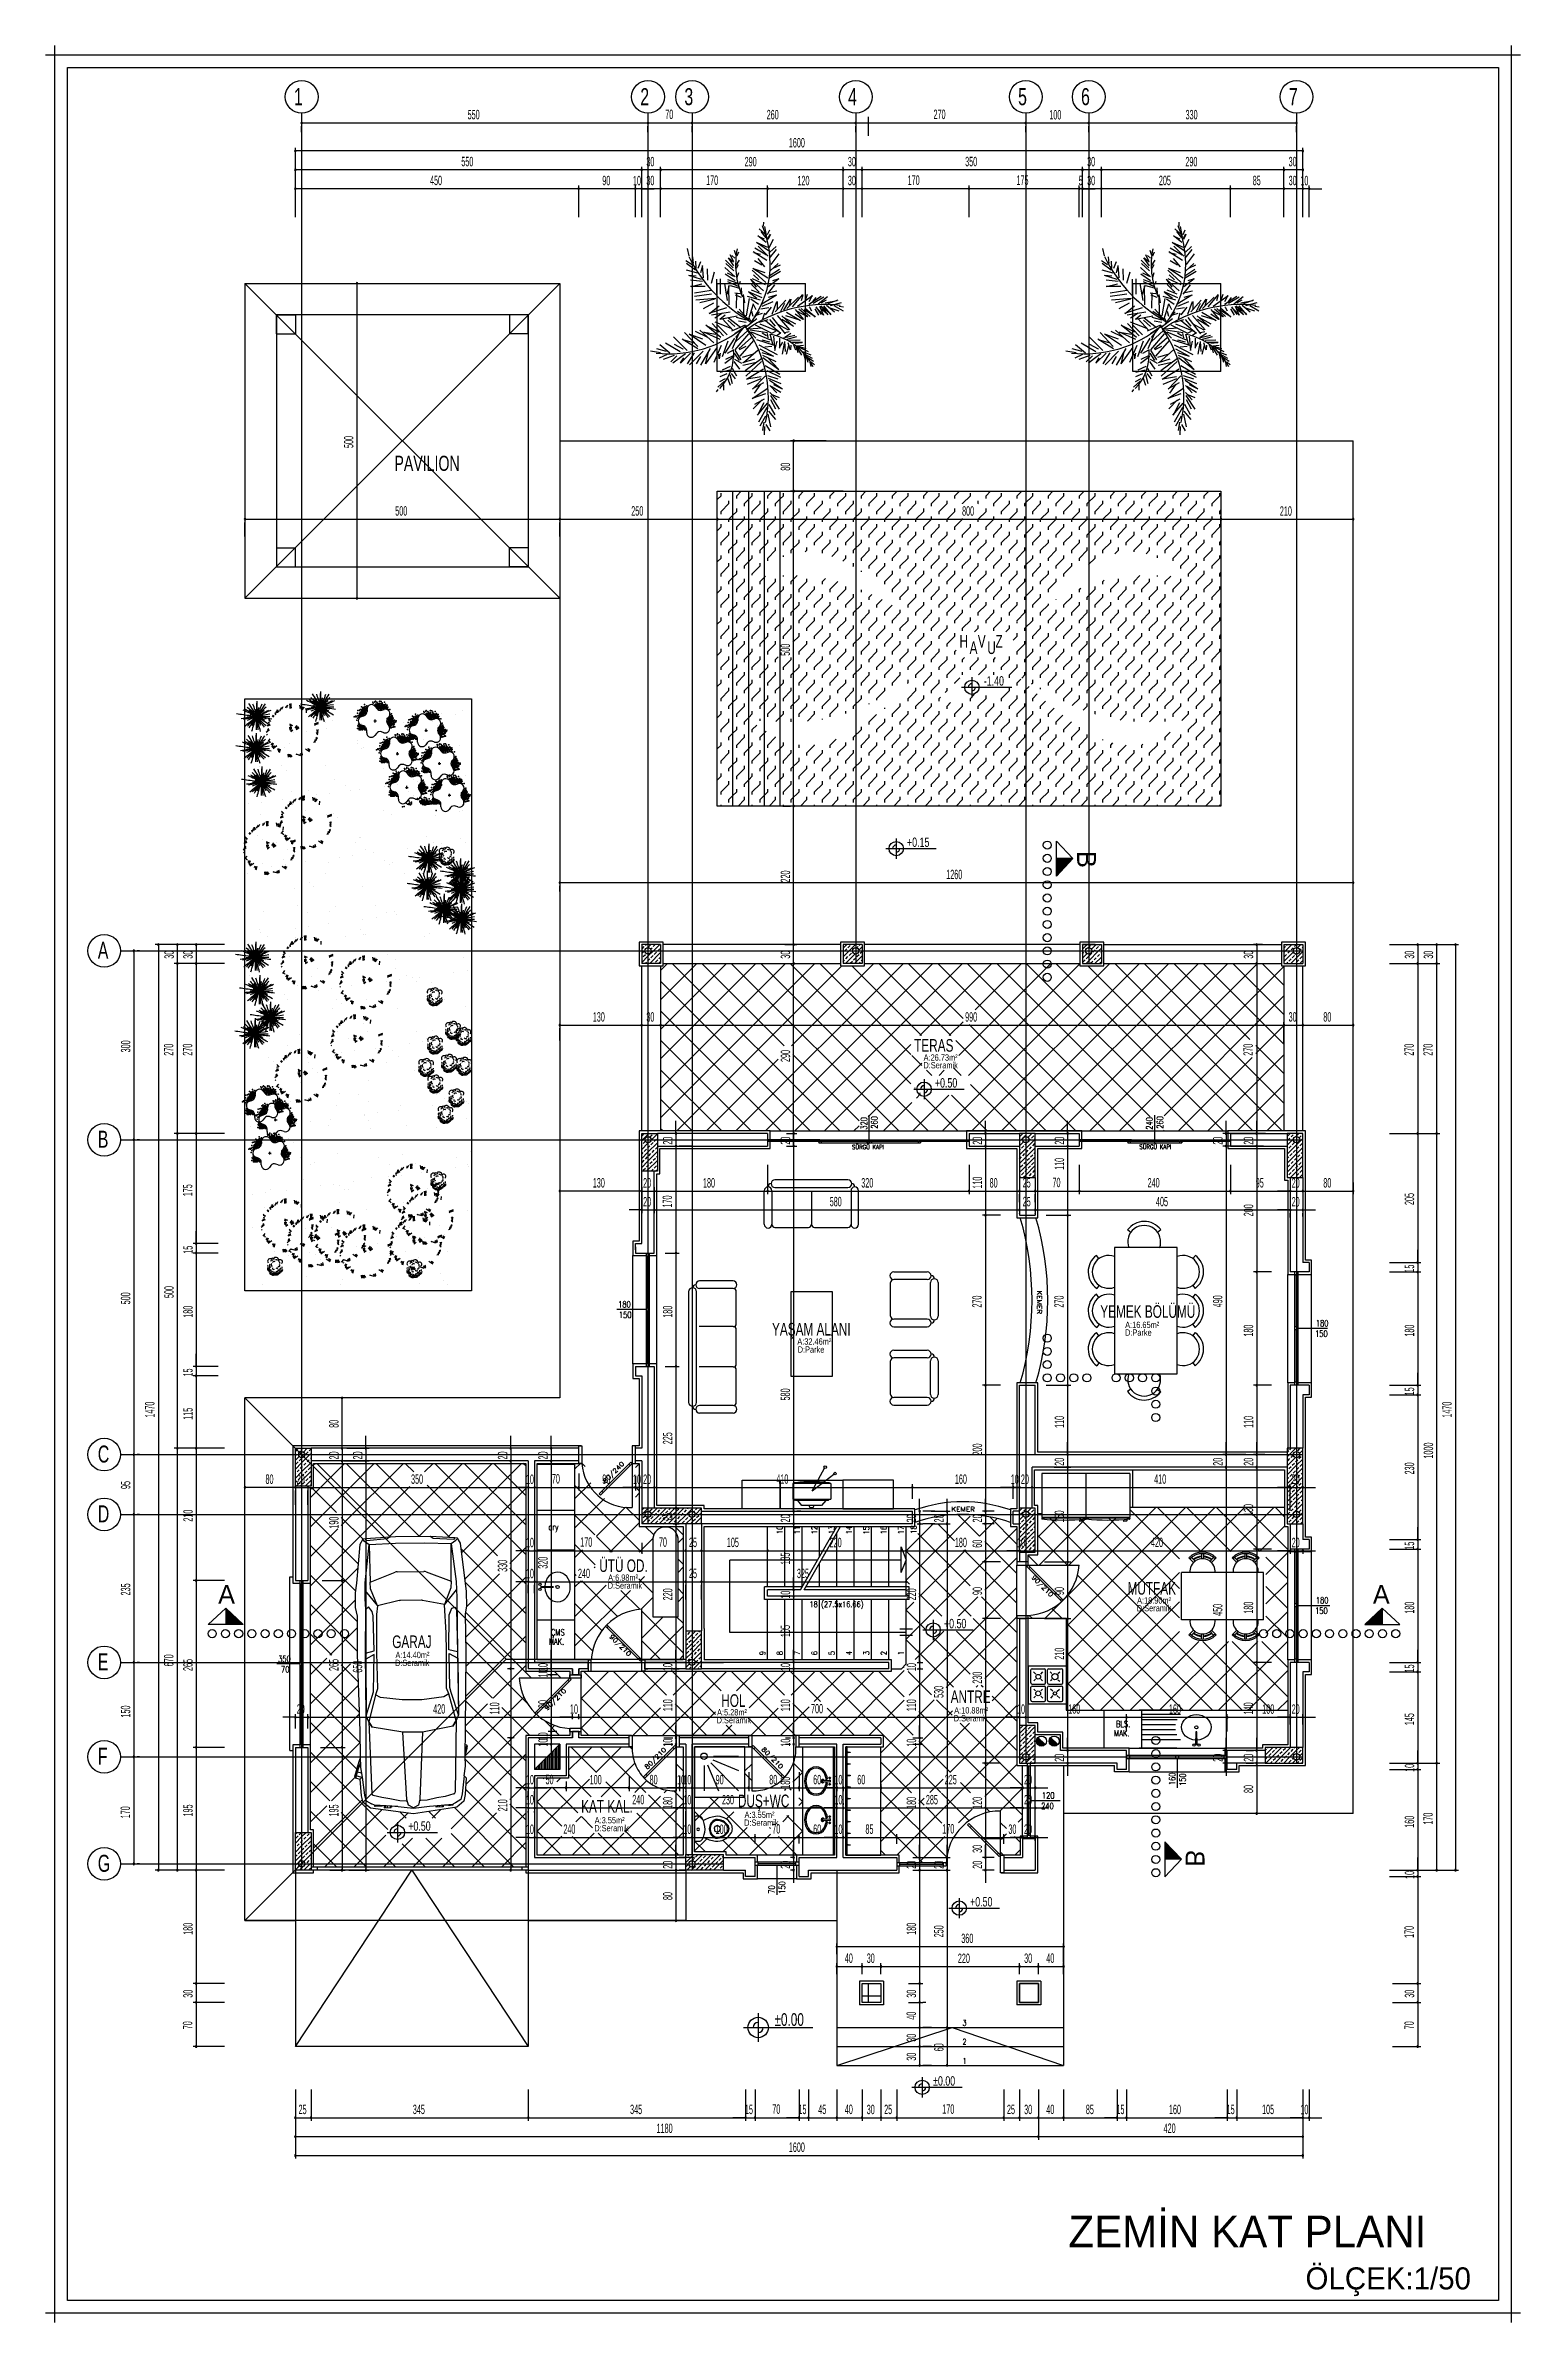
# Model space of a CAD drawing. Extents: x 3907.4 to 3911.57, y -3054.42 to -3053.7.
# Drawn here: x 3907.932 to 3908.4, y -3054.42 to -3053.696 of the extents above; entities that cross this region are included whole.
import ezdxf
from ezdxf.enums import TextEntityAlignment as Align

# ---------------------------------------------------------------- set-up
doc = ezdxf.new("R2010")
doc.units = 0
doc.header["$LTSCALE"] = 2
doc.header["$MEASUREMENT"] = 0
for name, pattern in [('ACAD_ISO03W100', [30, 12, -18]), ('ACAD_ISO07W100', [3.5, 0.5, -3]), ('ACAD_ISO10W100', [18, 12, -3, 0, -3])]:
    doc.linetypes.add(name, pattern=pattern)
doc.layers.get('0').update_dxf_attribs({"linetype": 'CONTINUOUS'})
for name, color, linetype in [('AKS', 11, 'CONTINUOUS'), ('AĞAÇ', 9, 'CONTINUOUS'), ('DOĞRAMA', 2, 'CONTINUOUS'), ('DUVAR', 7, 'CONTINUOUS'), ('KOLON', 3, 'CONTINUOUS'), ('KOLTAR', 9, 'CONTINUOUS'), ('MB', 11, 'CONTINUOUS'), ('OLÇÜ', 6, 'CONTINUOUS'), ('S-TEF', 151, 'CONTINUOUS'), ('SıVA', 6, 'CONTINUOUS'), ('TARAMA', 9, 'CONTINUOUS'), ('TEFRIŞ', 32, 'CONTINUOUS'), ('TEXT', 11, 'CONTINUOUS'), ('ÇATI', 7, 'CONTINUOUS')]:
    doc.layers.add(name, color=color, linetype=linetype)
doc.styles.add('DETAY', font='stylu.ttf', dxfattribs={"width": 0.7, "height": 13})
doc.styles.add('İSİM', font='comicbd.ttf')
doc.styles.add('KAPı-PEN', font='simplex.shx', dxfattribs={"width": 0.7, "height": 10})
doc.styles.add('MAHAL', font='stylu.ttf', dxfattribs={"width": 0.7, "height": 20})
doc.styles.add('ÖLÇÜ', font='stylu.ttf', dxfattribs={"width": 0.5})

msp = doc.modelspace()

# ---------------------------------------------------------------- texts
at = {"layer": 'AKS', "style": 'MAHAL', "width": 0.7}
for s, p in [('1', (3908.01053, -3053.71542)), ('2', (3908.12053, -3053.71542)), ('3', (3908.13453, -3053.71542)), ('4', (3908.18653, -3053.71542)), ('5', (3908.24053, -3053.71542)), ('6', (3908.26052, -3053.71542)), ('7', (3908.32653, -3053.71542)), ('A', (3907.94822, -3053.98655)), ('B', (3907.94822, -3054.04655)), ('C', (3907.94822, -3054.14655)), ('D', (3907.94822, -3054.16555)), ('E', (3907.94822, -3054.21255)), ('F', (3907.94822, -3054.24255)), ('G', (3907.94822, -3054.27655))]:
    msp.add_text(s, height=0.0054, dxfattribs=at).set_placement(p)
at = {"layer": 'AKS', "color": 62, "style": 'ÖLÇÜ', "width": 0.5}
for s, p in [('550', (3908.06569, -3053.71991)), ('70', (3908.12845, -3053.71983)), ('260', (3908.16067, -3053.71993)), ('270', (3908.21367, -3053.71983)), ('100', (3908.25045, -3053.71996)), ('330', (3908.29372, -3053.71993))]:
    msp.add_text(s, height=0.003, dxfattribs=at).set_placement(p)
for s, p in [('300', (3907.95857, -3054.01628)), ('500', (3907.95854, -3054.09631)), ('95', (3907.95856, -3054.15497)), ('235', (3907.95856, -3054.18876)), ('150', (3907.95854, -3054.22755)), ('170', (3907.95846, -3054.25955))]:
    msp.add_text(s, height=0.003, rotation=90, dxfattribs=at).set_placement(p)
at = {"layer": 'DOĞRAMA', "style": 'KAPı-PEN'}
for s, height, rotation, width, p in [('320', 0.002, 90, 0.7, (3908.19254, -3054.04084)), ('260', 0.002, 90, 0.7, (3908.19587, -3054.04052)), ('240', 0.002, 90, 0.7, (3908.28325, -3054.04084)), ('260', 0.002, 90, 0.7, (3908.28658, -3054.04052)), ('KEMER', 0.0014, 270, 1.2, (3908.24662, -3054.0919)), ('80/240', 0.0014, 45, 1.2, (3908.10938, -3054.15329)), ('90/210', 0.0014, 315, 1.2, (3908.24468, -3054.18316)), ('90/210', 0.0014, 315, 1.2, (3908.1106, -3054.20198)), ('90/210', 0.0014, 45, 1.2, (3908.09092, -3054.2254)), ('80/210', 0.0014, 45, 1.2, (3908.12271, -3054.2441)), ('80/210', 0.0014, 315, 1.2, (3908.15889, -3054.23777)), ('160', 0.002, 90, 0.7, (3908.29047, -3054.24903)), ('150', 0.002, 90, 0.7, (3908.2938, -3054.24928)), ('70', 0.002, 90, 0.7, (3908.16325, -3054.28351)), ('150', 0.002, 90, 0.7, (3908.16658, -3054.28352))]:
    msp.add_text(s, height=height, rotation=rotation, dxfattribs=dict(at, width=width)).set_placement(p)
for s, height, width, p in [('SÜRGÜ KAPI', 0.0014, 0.8, (3908.1878, -3054.04705)), ('SÜRGÜ KAPI', 0.0014, 0.8, (3908.27904, -3054.04698)), ('180', 0.002, 0.7, (3908.11349, -3054.09731)), ('150', 0.002, 0.7, (3908.11375, -3054.10064)), ('180', 0.002, 0.7, (3908.33511, -3054.10331)), ('150', 0.002, 0.7, (3908.33486, -3054.10664)), ('KEMER', 0.0014, 1.2, (3908.21933, -3054.16206)), ('180', 0.002, 0.7, (3908.33511, -3054.19131)), ('150', 0.002, 0.7, (3908.33486, -3054.19464)), ('350', 0.002, 0.7, (3908.00549, -3054.20992)), ('70', 0.002, 0.7, (3908.00642, -3054.21325)), ('240', 0.002, 0.7, (3908.24786, -3054.25664)), ('120', 0.002, 0.7, (3908.24811, -3054.25331))]:
    msp.add_text(s, height=height, dxfattribs=dict(at, width=width)).set_placement(p)
at = {"layer": 'MB', "color": 6, "style": 'KAPı-PEN', "width": 0.7}
for s, p in [('10', (3908.16573, -3054.16927)), ('11', (3908.17123, -3054.16934)), ('12', (3908.17673, -3054.16934)), ('13', (3908.18223, -3054.16927)), ('14', (3908.18773, -3054.16934)), ('15', (3908.19323, -3054.16942)), ('16', (3908.19873, -3054.16934)), ('17', (3908.20423, -3054.16934)), ('18', (3908.20824, -3054.16918)), ('9', (3908.16023, -3054.20774)), ('8', (3908.16573, -3054.20774)), ('7', (3908.17123, -3054.20774)), ('6', (3908.17673, -3054.20774)), ('5', (3908.18223, -3054.20774)), ('4', (3908.18773, -3054.20774)), ('3', (3908.19323, -3054.20774)), ('2', (3908.19873, -3054.20774)), ('1', (3908.20423, -3054.20774))]:
    msp.add_text(s, height=0.0018, rotation=90, dxfattribs=at).set_placement(p)
for s, p in [('18 (27.5x16.66)', (3908.17425, -3054.19246)), ('3', (3908.22285, -3054.32542)), ('2', (3908.22285, -3054.33144)), ('1', (3908.22285, -3054.33751))]:
    msp.add_text(s, height=0.0018, dxfattribs=at).set_placement(p)
at = {"layer": 'OLÇÜ', "color": 62, "style": 'ÖLÇÜ', "width": 0.5}
for s, p in [('1600', (3908.16771, -3053.72885)), ('550', (3908.06369, -3053.73483)), ('30', (3908.12246, -3053.73485)), ('290', (3908.15367, -3053.73486)), ('30', (3908.18646, -3053.73485)), ('350', (3908.22372, -3053.73483)), ('30', (3908.26246, -3053.73485)), ('290', (3908.29367, -3053.73486)), ('30', (3908.32646, -3053.73485)), ('450', (3908.05375, -3053.74082)), ('90', (3908.10846, -3053.74086)), ('10', (3908.1182, -3053.74087)), ('30', (3908.12246, -3053.74085)), ('170', (3908.14145, -3053.74074)), ('120', (3908.17045, -3053.74087)), ('30', (3908.18646, -3053.74085)), ('170', (3908.20545, -3053.74074)), ('175', (3908.24002, -3053.74075)), ('5', (3908.25975, -3053.74084)), ('30', (3908.26246, -3053.74085)), ('205', (3908.28524, -3053.74083)), ('85', (3908.31505, -3053.74084)), ('30', (3908.32646, -3053.74085)), ('10', (3908.3302, -3053.74087)), ('500', (3908.04269, -3053.84579)), ('250', (3908.11767, -3053.84579)), ('800', (3908.22274, -3053.84582)), ('210', (3908.32367, -3053.84583)), ('1260', (3908.21771, -3053.96125)), ('130', (3908.10545, -3054.00651)), ('30', (3908.12246, -3054.00651)), ('990', (3908.22371, -3054.00652)), ('30', (3908.32646, -3054.00651)), ('80', (3908.33748, -3054.00652)), ('130', (3908.10545, -3054.0592)), ('20', (3908.12142, -3054.05922)), ('180', (3908.14045, -3054.05921)), ('320', (3908.19072, -3054.0592)), ('80', (3908.23148, -3054.05921)), ('25', (3908.24199, -3054.05919)), ('70', (3908.25145, -3054.05909)), ('240', (3908.28167, -3054.05917)), ('95', (3908.31603, -3054.05919)), ('20', (3908.32742, -3054.05922)), ('80', (3908.33748, -3054.05921)), ('20', (3908.12142, -3054.06521)), ('580', (3908.18069, -3054.06517)), ('25', (3908.24199, -3054.06518)), ('405', (3908.28432, -3054.06516)), ('20', (3908.32742, -3054.06521)), ('80', (3908.00148, -3054.15333)), ('20', (3908.01142, -3054.15335)), ('350', (3908.04772, -3054.15331)), ('10', (3908.0842, -3054.15335)), ('70', (3908.09245, -3054.15322)), ('90', (3908.10846, -3054.15334)), ('10', (3908.1182, -3054.15335)), ('20', (3908.12142, -3054.15335)), ('410', (3908.16375, -3054.1533)), ('160', (3908.22045, -3054.15332)), ('10', (3908.2382, -3054.15335)), ('20', (3908.24142, -3054.15335)), ('410', (3908.28375, -3054.1533)), ('20', (3908.32742, -3054.15335)), ('10', (3908.0842, -3054.17345)), ('170', (3908.10145, -3054.17332)), ('70', (3908.12645, -3054.17332)), ('25', (3908.13599, -3054.17342)), ('105', (3908.14802, -3054.17341)), ('220', (3908.18067, -3054.17345)), ('180', (3908.22045, -3054.17343)), ('10', (3908.2402, -3054.17345)), ('420', (3908.28275, -3054.1734)), ('20', (3908.32742, -3054.17345)), ('10', (3908.0842, -3054.1833)), ('240', (3908.10074, -3054.18325)), ('25', (3908.13599, -3054.18327)), ('325', (3908.17029, -3054.18327)), ('20', (3908.01142, -3054.22636)), ('420', (3908.05475, -3054.22631)), ('10', (3908.0982, -3054.22636)), ('700', (3908.17476, -3054.22623)), ('10', (3908.2402, -3054.22636)), ('160', (3908.25645, -3054.22634)), ('160', (3908.28845, -3054.22634)), ('100', (3908.31809, -3054.22636)), ('20', (3908.32742, -3054.22636)), ('10', (3908.0842, -3054.24878)), ('50', (3908.09043, -3054.24874)), ('100', (3908.10445, -3054.24878)), ('80', (3908.12348, -3054.24876)), ('10', (3908.1322, -3054.24878)), ('10', (3908.1342, -3054.24878)), ('90', (3908.14446, -3054.24877)), ('80', (3908.16148, -3054.24876)), ('60', (3908.17545, -3054.24876)), ('10', (3908.1822, -3054.24878)), ('60', (3908.18945, -3054.24876)), ('225', (3908.21724, -3054.24875)), ('20', (3908.24242, -3054.24878)), ('10', (3908.0842, -3054.25516)), ('240', (3908.11799, -3054.25511)), ('10', (3908.1342, -3054.25516)), ('230', (3908.14648, -3054.25514)), ('10', (3908.1822, -3054.25516)), ('285', (3908.21124, -3054.25513)), ('20', (3908.24242, -3054.25516)), ('10', (3908.0842, -3054.26452)), ('240', (3908.0961, -3054.26447)), ('10', (3908.1342, -3054.26452)), ('100', (3908.14445, -3054.26452)), ('70', (3908.16245, -3054.26439)), ('60', (3908.17545, -3054.26449)), ('10', (3908.1822, -3054.26452)), ('85', (3908.19205, -3054.26449)), ('170', (3908.21645, -3054.26439)), ('30', (3908.23746, -3054.2645)), ('20', (3908.24242, -3054.26452)), ('360', (3908.2225, -3054.29918)), ('40', (3908.18549, -3054.30547)), ('30', (3908.19246, -3054.30549)), ('220', (3908.2214, -3054.30552)), ('30', (3908.24246, -3054.30549)), ('40', (3908.24949, -3054.30547)), ('25', (3908.01199, -3054.35351)), ('345', (3908.04829, -3054.3535)), ('345', (3908.11729, -3054.3535)), ('15', (3908.15377, -3054.35351)), ('70', (3908.16245, -3054.35341)), ('15', (3908.17077, -3054.35351)), ('45', (3908.17706, -3054.3535)), ('40', (3908.18549, -3054.35349)), ('30', (3908.19246, -3054.35352)), ('25', (3908.19799, -3054.35351)), ('170', (3908.21645, -3054.35341)), ('25', (3908.23699, -3054.35351)), ('30', (3908.24246, -3054.35352)), ('40', (3908.24949, -3054.35349)), ('85', (3908.26205, -3054.35351)), ('15', (3908.27177, -3054.35351)), ('160', (3908.28845, -3054.35352)), ('15', (3908.30677, -3054.35351)), ('105', (3908.31802, -3054.3535)), ('10', (3908.3302, -3054.35354)), ('1180', (3908.12571, -3054.35952)), ('1600', (3908.16771, -3054.36552)), ('420', (3908.28675, -3054.35949))]:
    msp.add_text(s, height=0.003, dxfattribs=at).set_placement(p)
for s, p in [('500', (3908.02941, -3053.82431)), ('80', (3908.16811, -3053.83152)), ('500', (3908.16809, -3053.89031)), ('220', (3908.16813, -3053.96233)), ('30', (3907.97235, -3053.98653)), ('30', (3907.97835, -3053.98653)), ('30', (3908.16811, -3053.98653)), ('30', (3908.31519, -3053.98653)), ('30', (3908.36634, -3053.98653)), ('30', (3908.37234, -3053.98653)), ('270', (3907.97224, -3054.01733)), ('270', (3907.97824, -3054.01733)), ('290', (3908.16812, -3054.01933)), ('270', (3908.31508, -3054.01733)), ('270', (3908.36623, -3054.01733)), ('270', (3908.37223, -3054.01733)), ('20', (3908.13074, -3054.04558)), ('20', (3908.16813, -3054.04558)), ('20', (3908.22909, -3054.04558)), ('20', (3908.25515, -3054.04558)), ('20', (3908.30547, -3054.04558)), ('20', (3908.31521, -3054.04558)), ('110', (3908.25515, -3054.05359)), ('175', (3907.97825, -3054.06198)), ('110', (3908.22909, -3054.05955)), ('170', (3908.13061, -3054.06555)), ('200', (3908.31521, -3054.06833)), ('205', (3908.36632, -3054.06476)), ('15', (3907.97834, -3054.08023)), ('15', (3908.36633, -3054.08623)), ('500', (3907.97233, -3054.09431)), ('270', (3908.22896, -3054.09733)), ('270', (3908.25502, -3054.09733)), ('490', (3908.30542, -3054.09725)), ('180', (3907.97835, -3054.10055)), ('180', (3908.13073, -3054.10055)), ('180', (3908.31519, -3054.10655)), ('180', (3908.36634, -3054.10655)), ('15', (3907.97834, -3054.11923)), ('580', (3908.16809, -3054.12683)), ('15', (3908.36633, -3054.12523)), ('1470', (3907.96624, -3054.13229)), ('115', (3907.97834, -3054.13298)), ('1470', (3908.37823, -3054.13229)), ('80', (3908.0247, -3054.13552)), ('225', (3908.13071, -3054.14076)), ('110', (3908.25515, -3054.13555)), ('110', (3908.31521, -3054.13555)), ('20', (3908.02471, -3054.14558)), ('20', (3908.03228, -3054.14558)), ('20', (3908.0783, -3054.14558)), ('20', (3908.09112, -3054.14558)), ('200', (3908.22909, -3054.14433)), ('20', (3908.25515, -3054.14758)), ('20', (3908.30547, -3054.14758)), ('20', (3908.31521, -3054.14758)), ('1000', (3908.37236, -3054.14529)), ('230', (3908.36634, -3054.15033)), ('130', (3908.31519, -3054.16355)), ('210', (3907.97837, -3054.16533)), ('190', (3908.0247, -3054.16755)), ('25', (3908.13071, -3054.16501)), ('20', (3908.16813, -3054.16558)), ('20', (3908.20814, -3054.16558)), ('20', (3908.21687, -3054.16558)), ('20', (3908.22909, -3054.16558)), ('150', (3908.25511, -3054.1656)), ('60', (3908.22907, -3054.1736)), ('15', (3908.36633, -3054.17423)), ('330', (3908.07827, -3054.18128)), ('320', (3908.0911, -3054.18028)), ('105', (3908.16809, -3054.17898)), ('220', (3908.13074, -3054.19033)), ('10', (3908.16813, -3054.1898)), ('220', (3908.20814, -3054.19033)), ('90', (3908.22908, -3054.18864)), ('90', (3908.25514, -3054.18864)), ('450', (3908.30542, -3054.19525)), ('180', (3908.31519, -3054.19455)), ('180', (3908.36634, -3054.19455)), ('105', (3908.16809, -3054.20198)), ('670', (3907.97224, -3054.2113)), ('265', (3907.97834, -3054.21276)), ('265', (3908.02468, -3054.21276)), ('650', (3908.03223, -3054.2133)), ('10', (3908.09112, -3054.2128)), ('10', (3908.13074, -3054.2128)), ('10', (3908.16813, -3054.2128)), ('10', (3908.20814, -3054.2128)), ('210', (3908.25515, -3054.20917)), ('15', (3908.36633, -3054.21323)), ('10', (3908.09112, -3054.2148)), ('530', (3908.21683, -3054.22131)), ('230', (3908.22907, -3054.21679)), ('110', (3908.07574, -3054.22655)), ('90', (3908.09111, -3054.22454)), ('110', (3908.13074, -3054.22555)), ('110', (3908.16813, -3054.22555)), ('110', (3908.20814, -3054.22555)), ('140', (3908.31516, -3054.22655)), ('10', (3908.09112, -3054.2348)), ('145', (3908.36632, -3054.22998)), ('10', (3908.09112, -3054.2368)), ('10', (3908.13074, -3054.2368)), ('10', (3908.16813, -3054.2368)), ('10', (3908.20814, -3054.2368)), ('20', (3908.25515, -3054.24158)), ('20', (3908.30547, -3054.24158)), ('20', (3908.31521, -3054.24158)), ('180', (3908.16811, -3054.25016)), ('10', (3908.36636, -3054.2448)), ('210', (3908.0783, -3054.25733)), ('180', (3908.13073, -3054.25655)), ('180', (3908.20813, -3054.25655)), ('120', (3908.22909, -3054.25655)), ('80', (3908.31519, -3054.25152)), ('195', (3907.97834, -3054.25898)), ('195', (3908.02468, -3054.25898)), ('160', (3908.36633, -3054.26255)), ('170', (3908.37223, -3054.26155)), ('30', (3908.22907, -3054.27053)), ('20', (3908.13074, -3054.27558)), ('20', (3908.16813, -3054.27558)), ('20', (3908.20814, -3054.27558)), ('20', (3908.21687, -3054.27558)), ('20', (3908.22909, -3054.27558)), ('80', (3908.13073, -3054.28552)), ('10', (3908.36636, -3054.2788)), ('180', (3907.97835, -3054.29655)), ('180', (3908.20813, -3054.29655)), ('250', (3908.21683, -3054.29735)), ('170', (3908.36623, -3054.29755)), ('30', (3907.97835, -3054.31653)), ('30', (3908.20812, -3054.31653)), ('30', (3908.36634, -3054.31653)), ('70', (3907.97824, -3054.32655)), ('40', (3908.20809, -3054.32351)), ('70', (3908.36623, -3054.32655)), ('30', (3908.20812, -3054.33053)), ('30', (3908.20812, -3054.33653)), ('60', (3908.21685, -3054.33355))]:
    msp.add_text(s, height=0.003, rotation=90, dxfattribs=at).set_placement(p)
at = {"layer": 'S-TEF', "style": 'KAPı-PEN', "width": 0.7}
for s, p in [('dry', (3908.09136, -3054.16799)), ('MAK.', (3908.0915, -3054.20443)), ('ÇMS', (3908.09217, -3054.2015)), ('MAK.', (3908.27103, -3054.23351)), ('BLS.', (3908.27163, -3054.23058))]:
    msp.add_text(s, height=0.002, dxfattribs=at).set_placement(p)
at = {"layer": 'TEXT', "width": 0.7}
for s, height, style, p in [('PAVILION', 0.0048, 'MAHAL', (3908.04244, -3053.83158)), ('H   V   Z', 0.004, 'MAHAL', (3908.22191, -3053.8877)), (' A   U ', 0.004, 'MAHAL', (3908.22409, -3053.88975)), ('TERAS', 0.004, 'MAHAL', (3908.20751, -3054.01606)), ('A:26.73m²', 0.002, 'DETAY', (3908.21053, -3054.01891)), ('D:Seramik', 0.002, 'DETAY', (3908.21046, -3054.02136)), ('YEMEK BÖLÜMÜ', 0.004, 'MAHAL', (3908.26664, -3054.10059)), ('YAŞAM ALANI', 0.004, 'MAHAL', (3908.16237, -3054.10621)), ('A:16.65m²', 0.002, 'DETAY', (3908.27455, -3054.10383)), ('A:32.46m²', 0.002, 'DETAY', (3908.17041, -3054.10911)), ('D:Parke', 0.002, 'DETAY', (3908.17053, -3054.11166)), ('D:Parke', 0.002, 'DETAY', (3908.27451, -3054.10626)), ('ÜTÜ OD.', 0.004, 'MAHAL', (3908.1075, -3054.18131)), ('A:6.98m²', 0.002, 'DETAY', (3908.11032, -3054.18411)), ('D:Seramik', 0.002, 'DETAY', (3908.11019, -3054.18662)), ('MUTFAK', 0.004, 'MAHAL', (3908.2753, -3054.18851)), ('A:18.90m²', 0.002, 'DETAY', (3908.27832, -3054.19136)), ('D:Seramik', 0.002, 'DETAY', (3908.27825, -3054.19381)), ('GARAJ', 0.004, 'MAHAL', (3908.04174, -3054.20547)), ('A:14.40m²', 0.002, 'DETAY', (3908.04276, -3054.20867)), ('D:Seramik', 0.002, 'DETAY', (3908.04262, -3054.21118)), ('A:5.28m²', 0.002, 'DETAY', (3908.14492, -3054.22688)), ('HOL', 0.004, 'MAHAL', (3908.14625, -3054.22416)), ('ANTRE', 0.004, 'MAHAL', (3908.21912, -3054.22294)), ('A:10.88m²', 0.002, 'DETAY', (3908.22023, -3054.22627)), ('D:Seramik', 0.002, 'DETAY', (3908.14478, -3054.22939)), ('D:Seramik', 0.002, 'DETAY', (3908.22009, -3054.22878)), ('KAT KAL.', 0.004, 'MAHAL', (3908.10174, -3054.25777)), ('DUŞ+WC', 0.004, 'MAHAL', (3908.15154, -3054.25602)), ('A:3.55m²', 0.002, 'DETAY', (3908.10606, -3054.26117)), ('D:Seramik', 0.002, 'DETAY', (3908.10592, -3054.26368)), ('A:3.55m²', 0.002, 'DETAY', (3908.15365, -3054.25942)), ('D:Seramik', 0.002, 'DETAY', (3908.15352, -3054.26193))]:
    msp.add_text(s, height=height, dxfattribs=dict(at, style=style)).set_placement(p)
at = {"layer": 'TEXT', "style": 'İSİM'}
for s, height, p in [('ZEMİN KAT PLANI', 0.01, (3908.25651, -3054.39577)), ('ÖLÇEK:1/50', 0.007, (3908.33182, -3054.40918))]:
    msp.add_text(s, height=height, dxfattribs=at).set_placement(p)
at = {"layer": 'TEXT', "color": 3, "style": 'MAHAL', "width": 0.7}
for tag, height, p in [('-1.40', 0.003, (3908.23284, -3053.89979)), ('+0.15', 0.003, (3908.2088, -3053.95103)), ('+0.50', 0.003, (3908.21766, -3054.02746)), ('+0.50', 0.003, (3908.22054, -3054.1992)), ('+0.50', 0.003, (3908.05039, -3054.26351)), ('+0.50', 0.003, (3908.22883, -3054.28756)), ('±0.00', 0.004, (3908.16782, -3054.32547)), ('±0.00', 0.003, (3908.21704, -3054.34447))]:
    msp.add_attdef(tag, text='%%p0.00', height=height, dxfattribs=at).set_placement(p, align=Align.CENTER)
at = {"layer": 'TEXT', "style": 'İSİM'}
msp.add_attdef('B', text='A', height=0.006, rotation=270, dxfattribs=at).set_placement((3908.25928, -3053.955), align=Align.CENTER)
msp.add_attdef('A', text='A', height=0.006, dxfattribs=at).set_placement((3907.98913, -3054.19142), align=Align.CENTER)
at = {"layer": 'TEXT', "style": 'İSİM', "text_generation_flag": 4}
for tag, rotation, p in [('A', 180, (3908.3559, -3054.19142)), ('B', 90, (3908.29374, -3054.27227))]:
    msp.add_attdef(tag, text='A', height=0.006, rotation=rotation, dxfattribs=at).set_placement(p, align=Align.CENTER)

# ---------------------------------------------------------------- hatches: boundary and pattern name
at = {"layer": 'SıVA'}
for points in [[(3908.24797, -3054.23663, 0.198912), (3908.2491, -3054.23616), (3908.24684, -3054.2339, 0.668179)], [(3908.25197, -3054.23663, 0.198912), (3908.2531, -3054.23616), (3908.25084, -3054.2339, 0.668179)]]:
    msp.add_hatch(color=256, dxfattribs=at).paths.add_polyline_path(points)
at = {"layer": 'TEXT'}
for points in [[(3908.25268, -3053.95471), (3908.25268, -3053.96027), (3908.25793, -3053.95471)], [(3907.98884, -3054.19802), (3907.99439, -3054.19802), (3907.98884, -3054.19277)], [(3908.35619, -3054.19802), (3908.35064, -3054.19802), (3908.35619, -3054.19277)], [(3908.28715, -3054.27256), (3908.28715, -3054.267), (3908.29239, -3054.27256)]]:
    msp.add_hatch(color=256, dxfattribs=at).paths.add_polyline_path(points)

# ---------------------------------------------------------------- linework, layer by layer
at = {"color": 0, "linetype": 'ByBlock'}
for centre, start, end in [((3908.01297, -3053.72105), 0, 180), ((3908.01297, -3053.72105), 180, 0), ((3908.12297, -3053.72105), 0, 180), ((3908.12297, -3053.72105), 0, 180), ((3908.12297, -3053.72105), 180, 0), ((3908.12297, -3053.72105), 180, 0), ((3908.13697, -3053.72105), 0, 180), ((3908.13697, -3053.72105), 0, 180), ((3908.13697, -3053.72105), 180, 0), ((3908.13697, -3053.72105), 180, 0), ((3908.18897, -3053.72105), 0, 180), ((3908.18897, -3053.72105), 0, 180), ((3908.18897, -3053.72105), 180, 0), ((3908.18897, -3053.72105), 180, 0), ((3908.24297, -3053.72105), 0, 180), ((3908.24297, -3053.72105), 0, 180), ((3908.24297, -3053.72105), 180, 0), ((3908.24297, -3053.72105), 180, 0), ((3908.26297, -3053.72105), 0, 180), ((3908.26297, -3053.72105), 0, 180), ((3908.26297, -3053.72105), 180, 0), ((3908.26297, -3053.72105), 180, 0), ((3908.32897, -3053.72105), 0, 180), ((3908.32897, -3053.72105), 180, 0), ((3908.01097, -3053.72997), 0, 180), ((3908.01097, -3053.72997), 180, 0), ((3908.33097, -3053.72997), 0, 180), ((3908.33097, -3053.72997), 180, 0), ((3908.01097, -3053.73597), 0, 180), ((3908.01097, -3053.73597), 180, 0), ((3908.12097, -3053.73597), 0, 180), ((3908.12097, -3053.73597), 0, 180), ((3908.12097, -3053.73597), 180, 0), ((3908.12097, -3053.73597), 180, 0), ((3908.12697, -3053.73597), 0, 180), ((3908.12697, -3053.73597), 0, 180), ((3908.12697, -3053.73597), 180, 0), ((3908.12697, -3053.73597), 180, 0), ((3908.18497, -3053.73597), 0, 180), ((3908.18497, -3053.73597), 0, 180), ((3908.18497, -3053.73597), 180, 0), ((3908.18497, -3053.73597), 180, 0), ((3908.19097, -3053.73597), 0, 180), ((3908.19097, -3053.73597), 0, 180), ((3908.19097, -3053.73597), 180, 0), ((3908.19097, -3053.73597), 180, 0), ((3908.26097, -3053.73597), 0, 180), ((3908.26097, -3053.73597), 0, 180), ((3908.26097, -3053.73597), 180, 0), ((3908.26097, -3053.73597), 180, 0), ((3908.26697, -3053.73597), 0, 180), ((3908.26697, -3053.73597), 0, 180), ((3908.26697, -3053.73597), 180, 0), ((3908.26697, -3053.73597), 180, 0), ((3908.32497, -3053.73597), 0, 180), ((3908.32497, -3053.73597), 0, 180), ((3908.32497, -3053.73597), 180, 0), ((3908.32497, -3053.73597), 180, 0), ((3908.33097, -3053.73597), 0, 180), ((3908.33097, -3053.73597), 180, 0), ((3908.01097, -3053.74197), 0, 180), ((3908.01097, -3053.74197), 180, 0), ((3908.10097, -3053.74197), 0, 180), ((3908.10097, -3053.74197), 0, 180), ((3908.10097, -3053.74197), 180, 0), ((3908.10097, -3053.74197), 180, 0), ((3908.11897, -3053.74197), 0, 180), ((3908.11897, -3053.74197), 0, 180), ((3908.11897, -3053.74197), 180, 0), ((3908.11897, -3053.74197), 180, 0), ((3908.12097, -3053.74197), 0, 180), ((3908.12097, -3053.74197), 0, 180), ((3908.12097, -3053.74197), 180, 0), ((3908.12097, -3053.74197), 180, 0), ((3908.12697, -3053.74197), 0, 180), ((3908.12697, -3053.74197), 0, 180), ((3908.12697, -3053.74197), 180, 0), ((3908.12697, -3053.74197), 180, 0), ((3908.16097, -3053.74197), 0, 180), ((3908.16097, -3053.74197), 0, 180), ((3908.16097, -3053.74197), 180, 0), ((3908.16097, -3053.74197), 180, 0), ((3908.18497, -3053.74197), 0, 180), ((3908.18497, -3053.74197), 0, 180), ((3908.18497, -3053.74197), 180, 0), ((3908.18497, -3053.74197), 180, 0), ((3908.19097, -3053.74197), 0, 180), ((3908.19097, -3053.74197), 0, 180), ((3908.19097, -3053.74197), 180, 0), ((3908.19097, -3053.74197), 180, 0), ((3908.22497, -3053.74197), 0, 180), ((3908.22497, -3053.74197), 0, 180), ((3908.22497, -3053.74197), 180, 0), ((3908.22497, -3053.74197), 180, 0), ((3908.25997, -3053.74197), 0, 180), ((3908.25997, -3053.74197), 0, 180), ((3908.25997, -3053.74197), 180, 0), ((3908.25997, -3053.74197), 180, 0), ((3908.26097, -3053.74197), 0, 180), ((3908.26097, -3053.74197), 0, 180), ((3908.26097, -3053.74197), 180, 0), ((3908.26097, -3053.74197), 180, 0), ((3908.26697, -3053.74197), 0, 180), ((3908.26697, -3053.74197), 0, 180), ((3908.26697, -3053.74197), 180, 0), ((3908.26697, -3053.74197), 180, 0), ((3908.30797, -3053.74197), 0, 180), ((3908.30797, -3053.74197), 0, 180), ((3908.30797, -3053.74197), 180, 0), ((3908.30797, -3053.74197), 180, 0), ((3908.32497, -3053.74197), 0, 180), ((3908.32497, -3053.74197), 0, 180), ((3908.32497, -3053.74197), 180, 0), ((3908.32497, -3053.74197), 180, 0), ((3908.33097, -3053.74197), 0, 180), ((3908.33097, -3053.74197), 0, 180), ((3908.33097, -3053.74197), 180, 0), ((3908.33097, -3053.74197), 180, 0), ((3908.33297, -3053.74197), 0, 180), ((3908.33297, -3053.74197), 180, 0), ((3908.03055, -3053.77203), 90, 270), ((3908.03055, -3053.77203), 270, 90), ((3908.16923, -3053.82203), 90, 270), ((3908.16923, -3053.82203), 270, 90), ((3908.16923, -3053.83803), 90, 270), ((3908.16923, -3053.83803), 90, 270), ((3908.16923, -3053.83803), 270, 90), ((3908.16923, -3053.83803), 270, 90), ((3907.99497, -3053.84693), 0, 180), ((3907.99497, -3053.84693), 180, 0), ((3908.09497, -3053.84693), 0, 180), ((3908.09497, -3053.84693), 0, 180), ((3908.09497, -3053.84693), 180, 0), ((3908.09497, -3053.84693), 180, 0), ((3908.14497, -3053.84693), 0, 180), ((3908.14497, -3053.84693), 0, 180), ((3908.14497, -3053.84693), 180, 0), ((3908.14497, -3053.84693), 180, 0), ((3908.30497, -3053.84693), 0, 180), ((3908.30497, -3053.84693), 0, 180), ((3908.30497, -3053.84693), 180, 0), ((3908.30497, -3053.84693), 180, 0), ((3908.34697, -3053.84693), 0, 180), ((3908.34697, -3053.84693), 180, 0), ((3908.03055, -3053.87203), 90, 270), ((3908.03055, -3053.87203), 270, 90), ((3908.16923, -3053.93803), 90, 270), ((3908.16923, -3053.93803), 90, 270), ((3908.16923, -3053.93803), 270, 90), ((3908.16923, -3053.93803), 270, 90), ((3908.09497, -3053.96237), 0, 180), ((3908.09497, -3053.96237), 180, 0), ((3908.34697, -3053.96237), 0, 180), ((3908.34697, -3053.96237), 180, 0), ((3907.95968, -3053.98403), 90, 270), ((3907.95968, -3053.98403), 270, 90), ((3907.96747, -3053.98203), 90, 270), ((3907.96747, -3053.98203), 270, 90), ((3907.97347, -3053.98203), 90, 270), ((3907.97347, -3053.98203), 270, 90), ((3907.97947, -3053.98203), 90, 270), ((3907.97947, -3053.98203), 270, 90), ((3908.16923, -3053.98203), 90, 270), ((3908.16923, -3053.98203), 90, 270), ((3908.16923, -3053.98203), 270, 90), ((3908.16923, -3053.98203), 270, 90), ((3908.31631, -3053.98203), 90, 270), ((3908.31631, -3053.98203), 270, 90), ((3908.36746, -3053.98203), 90, 270), ((3908.36746, -3053.98203), 270, 90), ((3908.37346, -3053.98203), 90, 270), ((3908.37346, -3053.98203), 270, 90), ((3908.37946, -3053.98203), 90, 270), ((3908.37946, -3053.98203), 270, 90), ((3907.97347, -3053.98803), 90, 270), ((3907.97347, -3053.98803), 90, 270), ((3907.97347, -3053.98803), 270, 90), ((3907.97347, -3053.98803), 270, 90), ((3907.97947, -3053.98803), 90, 270), ((3907.97947, -3053.98803), 90, 270), ((3907.97947, -3053.98803), 270, 90), ((3907.97947, -3053.98803), 270, 90), ((3908.16923, -3053.98803), 90, 270), ((3908.16923, -3053.98803), 90, 270), ((3908.16923, -3053.98803), 270, 90), ((3908.16923, -3053.98803), 270, 90), ((3908.31631, -3053.98803), 90, 270), ((3908.31631, -3053.98803), 90, 270), ((3908.31631, -3053.98803), 270, 90), ((3908.31631, -3053.98803), 270, 90), ((3908.36746, -3053.98803), 90, 270), ((3908.36746, -3053.98803), 90, 270), ((3908.36746, -3053.98803), 270, 90), ((3908.36746, -3053.98803), 270, 90), ((3908.37346, -3053.98803), 90, 270), ((3908.37346, -3053.98803), 90, 270), ((3908.37346, -3053.98803), 270, 90), ((3908.37346, -3053.98803), 270, 90), ((3908.09497, -3054.00763), 0, 180), ((3908.09497, -3054.00763), 180, 0), ((3908.12097, -3054.00763), 0, 180), ((3908.12097, -3054.00763), 0, 180), ((3908.12097, -3054.00763), 180, 0), ((3908.12097, -3054.00763), 180, 0), ((3908.12697, -3054.00763), 0, 180), ((3908.12697, -3054.00763), 0, 180), ((3908.12697, -3054.00763), 180, 0), ((3908.12697, -3054.00763), 180, 0), ((3908.32497, -3054.00763), 0, 180), ((3908.32497, -3054.00763), 0, 180), ((3908.32497, -3054.00763), 180, 0), ((3908.32497, -3054.00763), 180, 0), ((3908.33097, -3054.00763), 0, 180), ((3908.33097, -3054.00763), 0, 180), ((3908.33097, -3054.00763), 180, 0), ((3908.33097, -3054.00763), 180, 0), ((3908.34697, -3054.00763), 0, 180), ((3908.34697, -3054.00763), 180, 0), ((3907.95968, -3054.04403), 90, 270), ((3907.95968, -3054.04403), 90, 270), ((3907.95968, -3054.04403), 270, 90), ((3907.95968, -3054.04403), 270, 90), ((3907.97347, -3054.04203), 90, 270), ((3907.97347, -3054.04203), 90, 270), ((3907.97347, -3054.04203), 270, 90), ((3907.97347, -3054.04203), 270, 90), ((3907.97947, -3054.04203), 90, 270), ((3907.97947, -3054.04203), 90, 270), ((3907.97947, -3054.04203), 270, 90), ((3907.97947, -3054.04203), 270, 90), ((3908.13184, -3054.04203), 90, 270), ((3908.13184, -3054.04203), 270, 90), ((3908.16923, -3054.04203), 90, 270), ((3908.16923, -3054.04203), 270, 90), ((3908.23019, -3054.04203), 90, 270), ((3908.23019, -3054.04203), 270, 90), ((3908.25625, -3054.04203), 90, 270), ((3908.25625, -3054.04203), 270, 90), ((3908.30657, -3054.04203), 90, 270), ((3908.30657, -3054.04203), 270, 90), ((3908.31631, -3054.04203), 90, 270), ((3908.31631, -3054.04203), 90, 270), ((3908.31631, -3054.04203), 270, 90), ((3908.31631, -3054.04203), 270, 90), ((3908.36746, -3054.04203), 90, 270), ((3908.36746, -3054.04203), 90, 270), ((3908.36746, -3054.04203), 270, 90), ((3908.36746, -3054.04203), 270, 90), ((3908.37346, -3054.04203), 90, 270), ((3908.37346, -3054.04203), 90, 270), ((3908.37346, -3054.04203), 270, 90), ((3908.37346, -3054.04203), 270, 90), ((3908.13184, -3054.04603), 90, 270), ((3908.13184, -3054.04603), 90, 270), ((3908.13184, -3054.04603), 270, 90), ((3908.13184, -3054.04603), 270, 90), ((3908.16923, -3054.04603), 90, 270), ((3908.16923, -3054.04603), 90, 270), ((3908.16923, -3054.04603), 90, 270), ((3908.16923, -3054.04603), 270, 90), ((3908.16923, -3054.04603), 270, 90), ((3908.16923, -3054.04603), 270, 90), ((3908.23019, -3054.04603), 90, 270), ((3908.23019, -3054.04603), 90, 270), ((3908.23019, -3054.04603), 270, 90), ((3908.23019, -3054.04603), 270, 90), ((3908.25625, -3054.04603), 90, 270), ((3908.25625, -3054.04603), 90, 270), ((3908.25625, -3054.04603), 270, 90), ((3908.25625, -3054.04603), 270, 90), ((3908.30657, -3054.04603), 90, 270), ((3908.30657, -3054.04603), 90, 270), ((3908.30657, -3054.04603), 270, 90), ((3908.30657, -3054.04603), 270, 90), ((3908.31631, -3054.04603), 90, 270), ((3908.31631, -3054.04603), 90, 270), ((3908.31631, -3054.04603), 270, 90), ((3908.31631, -3054.04603), 270, 90), ((3908.09497, -3054.06032), 0, 180), ((3908.09497, -3054.06032), 180, 0), ((3908.12097, -3054.06032), 0, 180), ((3908.12097, -3054.06032), 0, 180), ((3908.12097, -3054.06032), 180, 0), ((3908.12097, -3054.06032), 180, 0), ((3908.12097, -3054.06631), 0, 180), ((3908.12097, -3054.06631), 180, 0), ((3908.12497, -3054.06032), 0, 180), ((3908.12497, -3054.06032), 0, 180), ((3908.12497, -3054.06032), 180, 0), ((3908.12497, -3054.06032), 180, 0), ((3908.12497, -3054.06631), 0, 180), ((3908.12497, -3054.06631), 0, 180), ((3908.12497, -3054.06631), 180, 0), ((3908.12497, -3054.06631), 180, 0), ((3908.16097, -3054.06032), 0, 180), ((3908.16097, -3054.06032), 0, 180), ((3908.16097, -3054.06032), 180, 0), ((3908.16097, -3054.06032), 180, 0), ((3908.22497, -3054.06032), 0, 180), ((3908.22497, -3054.06032), 0, 180), ((3908.22497, -3054.06032), 180, 0), ((3908.22497, -3054.06032), 180, 0), ((3908.24097, -3054.06032), 0, 180), ((3908.24097, -3054.06032), 0, 180), ((3908.24097, -3054.06032), 180, 0), ((3908.24097, -3054.06032), 180, 0), ((3908.24097, -3054.06631), 0, 180), ((3908.24097, -3054.06631), 0, 180), ((3908.24097, -3054.06631), 180, 0), ((3908.24097, -3054.06631), 180, 0), ((3908.24597, -3054.06032), 0, 180), ((3908.24597, -3054.06032), 0, 180), ((3908.24597, -3054.06032), 180, 0), ((3908.24597, -3054.06032), 180, 0), ((3908.24597, -3054.06631), 0, 180), ((3908.24597, -3054.06631), 0, 180), ((3908.24597, -3054.06631), 180, 0), ((3908.24597, -3054.06631), 180, 0), ((3908.25997, -3054.06032), 0, 180), ((3908.25997, -3054.06032), 0, 180), ((3908.25997, -3054.06032), 180, 0), ((3908.25997, -3054.06032), 180, 0), ((3908.30797, -3054.06032), 0, 180), ((3908.30797, -3054.06032), 0, 180), ((3908.30797, -3054.06032), 180, 0), ((3908.30797, -3054.06032), 180, 0), ((3908.32697, -3054.06032), 0, 180), ((3908.32697, -3054.06032), 0, 180), ((3908.32697, -3054.06032), 180, 0), ((3908.32697, -3054.06032), 180, 0), ((3908.32697, -3054.06631), 0, 180), ((3908.32697, -3054.06631), 0, 180), ((3908.32697, -3054.06631), 180, 0), ((3908.32697, -3054.06631), 180, 0), ((3908.33097, -3054.06032), 0, 180), ((3908.33097, -3054.06032), 0, 180), ((3908.33097, -3054.06032), 180, 0), ((3908.33097, -3054.06032), 180, 0), ((3908.33097, -3054.06631), 0, 180), ((3908.33097, -3054.06631), 180, 0), ((3908.34697, -3054.06032), 0, 180), ((3908.34697, -3054.06032), 180, 0), ((3908.23019, -3054.06803), 90, 270), ((3908.23019, -3054.06803), 90, 270), ((3908.23019, -3054.06803), 270, 90), ((3908.23019, -3054.06803), 270, 90), ((3908.25625, -3054.06803), 90, 270), ((3908.25625, -3054.06803), 90, 270), ((3908.25625, -3054.06803), 270, 90), ((3908.25625, -3054.06803), 270, 90), ((3907.97947, -3054.07703), 90, 270), ((3907.97947, -3054.07703), 90, 270), ((3907.97947, -3054.08003), 90, 270), ((3907.97947, -3054.08003), 90, 270), ((3907.97947, -3054.07703), 270, 90), ((3907.97947, -3054.07703), 270, 90), ((3907.97947, -3054.08003), 270, 90), ((3907.97947, -3054.08003), 270, 90), ((3908.13184, -3054.08003), 90, 270), ((3908.13184, -3054.08003), 90, 270), ((3908.13184, -3054.08003), 270, 90), ((3908.13184, -3054.08003), 270, 90), ((3908.31631, -3054.08603), 90, 270), ((3908.31631, -3054.08603), 90, 270), ((3908.31631, -3054.08603), 270, 90), ((3908.31631, -3054.08603), 270, 90), ((3908.36746, -3054.08303), 90, 270), ((3908.36746, -3054.08303), 90, 270), ((3908.36746, -3054.08603), 90, 270), ((3908.36746, -3054.08603), 90, 270), ((3908.36746, -3054.08303), 270, 90), ((3908.36746, -3054.08303), 270, 90), ((3908.36746, -3054.08603), 270, 90), ((3908.36746, -3054.08603), 270, 90), ((3907.97947, -3054.11603), 90, 270), ((3907.97947, -3054.11603), 90, 270), ((3907.97947, -3054.11603), 270, 90), ((3907.97947, -3054.11603), 270, 90), ((3908.13184, -3054.11603), 90, 270), ((3908.13184, -3054.11603), 90, 270), ((3908.13184, -3054.11603), 270, 90), ((3908.13184, -3054.11603), 270, 90), ((3907.97947, -3054.11903), 90, 270), ((3907.97947, -3054.11903), 90, 270), ((3907.97947, -3054.11903), 270, 90), ((3907.97947, -3054.11903), 270, 90), ((3908.23019, -3054.12203), 90, 270), ((3908.23019, -3054.12203), 90, 270), ((3908.23019, -3054.12203), 270, 90), ((3908.23019, -3054.12203), 270, 90), ((3908.25625, -3054.12203), 90, 270), ((3908.25625, -3054.12203), 90, 270), ((3908.25625, -3054.12203), 270, 90), ((3908.25625, -3054.12203), 270, 90), ((3908.31631, -3054.12203), 90, 270), ((3908.31631, -3054.12203), 90, 270), ((3908.31631, -3054.12203), 270, 90), ((3908.31631, -3054.12203), 270, 90), ((3908.36746, -3054.12203), 90, 270), ((3908.36746, -3054.12203), 90, 270), ((3908.36746, -3054.12203), 270, 90), ((3908.36746, -3054.12203), 270, 90), ((3908.02581, -3054.12603), 90, 270), ((3908.02581, -3054.12603), 270, 90), ((3908.36746, -3054.12503), 90, 270), ((3908.36746, -3054.12503), 90, 270), ((3908.36746, -3054.12503), 270, 90), ((3908.36746, -3054.12503), 270, 90), ((3907.95968, -3054.14403), 90, 270), ((3907.95968, -3054.14403), 90, 270), ((3907.95968, -3054.14403), 270, 90), ((3907.95968, -3054.14403), 270, 90), ((3907.97347, -3054.14203), 90, 270), ((3907.97347, -3054.14203), 90, 270), ((3907.97347, -3054.14203), 270, 90), ((3907.97347, -3054.14203), 270, 90), ((3907.97947, -3054.14203), 90, 270), ((3907.97947, -3054.14203), 90, 270), ((3907.97947, -3054.14203), 270, 90), ((3907.97947, -3054.14203), 270, 90), ((3908.02581, -3054.14203), 90, 270), ((3908.02581, -3054.14203), 90, 270), ((3908.02581, -3054.14603), 90, 270), ((3908.02581, -3054.14603), 90, 270), ((3908.02581, -3054.14203), 270, 90), ((3908.02581, -3054.14203), 270, 90), ((3908.02581, -3054.14603), 270, 90), ((3908.02581, -3054.14603), 270, 90), ((3908.03337, -3054.14203), 90, 270), ((3908.03337, -3054.14603), 90, 270), ((3908.03337, -3054.14603), 90, 270), ((3908.03337, -3054.14203), 270, 90), ((3908.03337, -3054.14603), 270, 90), ((3908.03337, -3054.14603), 270, 90), ((3908.07939, -3054.14203), 90, 270), ((3908.07939, -3054.14603), 90, 270), ((3908.07939, -3054.14603), 90, 270), ((3908.07939, -3054.14203), 270, 90), ((3908.07939, -3054.14603), 270, 90), ((3908.07939, -3054.14603), 270, 90), ((3908.09222, -3054.14203), 90, 270), ((3908.09222, -3054.14603), 90, 270), ((3908.09222, -3054.14603), 90, 270), ((3908.09222, -3054.14203), 270, 90), ((3908.09222, -3054.14603), 270, 90), ((3908.09222, -3054.14603), 270, 90), ((3908.25625, -3054.14403), 90, 270), ((3908.25625, -3054.14403), 90, 270), ((3908.25625, -3054.14403), 270, 90), ((3908.25625, -3054.14403), 270, 90), ((3908.30657, -3054.14403), 90, 270), ((3908.30657, -3054.14403), 90, 270), ((3908.30657, -3054.14403), 270, 90), ((3908.30657, -3054.14403), 270, 90), ((3908.31631, -3054.14403), 90, 270), ((3908.31631, -3054.14403), 90, 270), ((3908.31631, -3054.14403), 270, 90), ((3908.31631, -3054.14403), 270, 90), ((3908.25625, -3054.14803), 90, 270), ((3908.25625, -3054.14803), 90, 270), ((3908.25625, -3054.14803), 270, 90), ((3908.25625, -3054.14803), 270, 90), ((3908.30657, -3054.14803), 90, 270), ((3908.30657, -3054.14803), 90, 270), ((3908.30657, -3054.14803), 270, 90), ((3908.30657, -3054.14803), 270, 90), ((3908.31631, -3054.14803), 90, 270), ((3908.31631, -3054.14803), 90, 270), ((3908.31631, -3054.14803), 270, 90), ((3908.31631, -3054.14803), 270, 90), ((3907.99497, -3054.15445), 0, 180), ((3907.99497, -3054.15445), 180, 0), ((3908.01097, -3054.15445), 0, 180), ((3908.01097, -3054.15445), 0, 180), ((3908.01097, -3054.15445), 180, 0), ((3908.01097, -3054.15445), 180, 0), ((3908.01497, -3054.15445), 0, 180), ((3908.01497, -3054.15445), 0, 180), ((3908.01497, -3054.15445), 180, 0), ((3908.01497, -3054.15445), 180, 0), ((3908.08497, -3054.15445), 0, 180), ((3908.08497, -3054.15445), 0, 180), ((3908.08497, -3054.15445), 180, 0), ((3908.08497, -3054.15445), 180, 0), ((3908.08697, -3054.15445), 0, 180), ((3908.08697, -3054.15445), 0, 180), ((3908.08697, -3054.15445), 180, 0), ((3908.08697, -3054.15445), 180, 0), ((3908.10097, -3054.15445), 0, 180), ((3908.10097, -3054.15445), 0, 180), ((3908.10097, -3054.15445), 180, 0), ((3908.10097, -3054.15445), 180, 0), ((3908.11897, -3054.15445), 0, 180), ((3908.11897, -3054.15445), 0, 180), ((3908.11897, -3054.15445), 180, 0), ((3908.11897, -3054.15445), 180, 0), ((3908.12097, -3054.15445), 0, 180), ((3908.12097, -3054.15445), 0, 180), ((3908.12097, -3054.15445), 180, 0), ((3908.12097, -3054.15445), 180, 0), ((3908.12497, -3054.15445), 0, 180), ((3908.12497, -3054.15445), 0, 180), ((3908.12497, -3054.15445), 180, 0), ((3908.12497, -3054.15445), 180, 0), ((3908.13184, -3054.16103), 90, 270), ((3908.13184, -3054.16103), 90, 270), ((3908.13184, -3054.16103), 270, 90), ((3908.13184, -3054.16103), 270, 90), ((3908.20697, -3054.15445), 0, 180), ((3908.20697, -3054.15445), 0, 180), ((3908.20697, -3054.15445), 180, 0), ((3908.20697, -3054.15445), 180, 0), ((3908.23897, -3054.15445), 0, 180), ((3908.23897, -3054.15445), 0, 180), ((3908.23897, -3054.15445), 180, 0), ((3908.23897, -3054.15445), 180, 0), ((3908.24097, -3054.15445), 0, 180), ((3908.24097, -3054.15445), 0, 180), ((3908.24097, -3054.15445), 180, 0), ((3908.24097, -3054.15445), 180, 0), ((3908.24497, -3054.15445), 0, 180), ((3908.24497, -3054.15445), 0, 180), ((3908.24497, -3054.15445), 180, 0), ((3908.24497, -3054.15445), 180, 0), ((3908.32697, -3054.15445), 0, 180), ((3908.32697, -3054.15445), 0, 180), ((3908.32697, -3054.15445), 180, 0), ((3908.32697, -3054.15445), 180, 0), ((3908.33097, -3054.15445), 0, 180), ((3908.33097, -3054.15445), 180, 0), ((3907.95968, -3054.16303), 90, 270), ((3907.95968, -3054.16303), 90, 270), ((3907.95968, -3054.16303), 270, 90), ((3907.95968, -3054.16303), 270, 90), ((3908.13184, -3054.16603), 90, 270), ((3908.13184, -3054.16603), 90, 270), ((3908.13184, -3054.16603), 270, 90), ((3908.13184, -3054.16603), 270, 90), ((3908.16923, -3054.16203), 90, 270), ((3908.16923, -3054.16203), 90, 270), ((3908.16923, -3054.16603), 90, 270), ((3908.16923, -3054.16603), 90, 270), ((3908.16923, -3054.16203), 270, 90), ((3908.16923, -3054.16203), 270, 90), ((3908.16923, -3054.16603), 270, 90), ((3908.16923, -3054.16603), 270, 90), ((3908.20924, -3054.16203), 90, 270), ((3908.20924, -3054.16603), 90, 270), ((3908.20924, -3054.16603), 90, 270), ((3908.20924, -3054.16203), 270, 90), ((3908.20924, -3054.16603), 270, 90), ((3908.20924, -3054.16603), 270, 90), ((3908.21797, -3054.16203), 90, 270), ((3908.21797, -3054.16603), 90, 270), ((3908.21797, -3054.16603), 90, 270), ((3908.21797, -3054.16203), 270, 90), ((3908.21797, -3054.16603), 270, 90), ((3908.21797, -3054.16603), 270, 90), ((3908.23019, -3054.16203), 90, 270), ((3908.23019, -3054.16203), 90, 270), ((3908.23019, -3054.16603), 90, 270), ((3908.23019, -3054.16603), 90, 270), ((3908.23019, -3054.16203), 270, 90), ((3908.23019, -3054.16203), 270, 90), ((3908.23019, -3054.16603), 270, 90), ((3908.23019, -3054.16603), 270, 90), ((3908.08497, -3054.17455), 0, 180), ((3908.08497, -3054.17455), 180, 0), ((3908.08697, -3054.17455), 0, 180), ((3908.08697, -3054.17455), 0, 180), ((3908.08697, -3054.17455), 180, 0), ((3908.08697, -3054.17455), 180, 0), ((3908.12097, -3054.17455), 0, 180), ((3908.12097, -3054.17455), 0, 180), ((3908.12097, -3054.17455), 180, 0), ((3908.12097, -3054.17455), 180, 0), ((3908.13497, -3054.17455), 0, 180), ((3908.13497, -3054.17455), 0, 180), ((3908.13497, -3054.17455), 180, 0), ((3908.13497, -3054.17455), 180, 0), ((3908.13997, -3054.17455), 0, 180), ((3908.13997, -3054.17455), 0, 180), ((3908.13997, -3054.17455), 180, 0), ((3908.13997, -3054.17455), 180, 0), ((3908.16097, -3054.17455), 0, 180), ((3908.16097, -3054.17455), 0, 180), ((3908.16097, -3054.17455), 180, 0), ((3908.16097, -3054.17455), 180, 0), ((3908.20497, -3054.17455), 0, 180), ((3908.20497, -3054.17455), 0, 180), ((3908.20497, -3054.17455), 180, 0), ((3908.20497, -3054.17455), 180, 0), ((3908.24097, -3054.17455), 0, 180), ((3908.24097, -3054.17455), 0, 180), ((3908.24097, -3054.17455), 180, 0), ((3908.24097, -3054.17455), 180, 0), ((3908.24297, -3054.17455), 0, 180), ((3908.24297, -3054.17455), 0, 180), ((3908.24297, -3054.17455), 180, 0), ((3908.24297, -3054.17455), 180, 0), ((3908.31631, -3054.17403), 90, 270), ((3908.31631, -3054.17403), 90, 270), ((3908.31631, -3054.17403), 270, 90), ((3908.31631, -3054.17403), 270, 90), ((3908.32697, -3054.17455), 0, 180), ((3908.32697, -3054.17455), 0, 180), ((3908.32697, -3054.17455), 180, 0), ((3908.32697, -3054.17455), 180, 0), ((3908.33097, -3054.17455), 0, 180), ((3908.33097, -3054.17455), 180, 0), ((3908.36746, -3054.17103), 90, 270), ((3908.36746, -3054.17103), 90, 270), ((3908.36746, -3054.17403), 90, 270), ((3908.36746, -3054.17403), 90, 270), ((3908.36746, -3054.17103), 270, 90), ((3908.36746, -3054.17103), 270, 90), ((3908.36746, -3054.17403), 270, 90), ((3908.36746, -3054.17403), 270, 90), ((3908.23019, -3054.17813), 90, 270), ((3908.23019, -3054.17813), 90, 270), ((3908.23019, -3054.17813), 270, 90), ((3908.23019, -3054.17813), 270, 90), ((3908.25625, -3054.17813), 90, 270), ((3908.25625, -3054.17813), 90, 270), ((3908.25625, -3054.17813), 270, 90), ((3908.25625, -3054.17813), 270, 90), ((3907.97947, -3054.18403), 90, 270), ((3907.97947, -3054.18403), 90, 270), ((3907.97947, -3054.18403), 270, 90), ((3907.97947, -3054.18403), 270, 90), ((3908.02581, -3054.18403), 90, 270), ((3908.02581, -3054.18403), 90, 270), ((3908.02581, -3054.18403), 270, 90), ((3908.02581, -3054.18403), 270, 90), ((3908.08497, -3054.1844), 0, 180), ((3908.08497, -3054.1844), 180, 0), ((3908.08697, -3054.1844), 0, 180), ((3908.08697, -3054.1844), 0, 180), ((3908.08697, -3054.1844), 180, 0), ((3908.08697, -3054.1844), 180, 0), ((3908.13497, -3054.1844), 0, 180), ((3908.13497, -3054.1844), 0, 180), ((3908.13497, -3054.1844), 180, 0), ((3908.13497, -3054.1844), 180, 0), ((3908.13997, -3054.1844), 0, 180), ((3908.13997, -3054.1844), 0, 180), ((3908.13997, -3054.1844), 180, 0), ((3908.13997, -3054.1844), 180, 0), ((3908.16923, -3054.18703), 90, 270), ((3908.16923, -3054.18703), 90, 270), ((3908.16923, -3054.18903), 90, 270), ((3908.16923, -3054.18903), 90, 270), ((3908.16923, -3054.18703), 270, 90), ((3908.16923, -3054.18703), 270, 90), ((3908.16923, -3054.18903), 270, 90), ((3908.16923, -3054.18903), 270, 90), ((3908.20497, -3054.1844), 0, 180), ((3908.20497, -3054.1844), 180, 0), ((3908.23019, -3054.19613), 90, 270), ((3908.23019, -3054.19613), 90, 270), ((3908.23019, -3054.19613), 270, 90), ((3908.23019, -3054.19613), 270, 90), ((3908.25625, -3054.19613), 90, 270), ((3908.25625, -3054.19613), 90, 270), ((3908.25625, -3054.19613), 270, 90), ((3908.25625, -3054.19613), 270, 90), ((3907.95968, -3054.21003), 90, 270), ((3907.95968, -3054.21003), 90, 270), ((3907.95968, -3054.21003), 270, 90), ((3907.95968, -3054.21003), 270, 90), ((3908.09222, -3054.21003), 90, 270), ((3908.09222, -3054.21003), 90, 270), ((3908.09222, -3054.21003), 270, 90), ((3908.09222, -3054.21003), 270, 90), ((3908.13184, -3054.21003), 90, 270), ((3908.13184, -3054.21003), 90, 270), ((3908.13184, -3054.21003), 270, 90), ((3908.13184, -3054.21003), 270, 90), ((3908.16923, -3054.21003), 90, 270), ((3908.16923, -3054.21003), 90, 270), ((3908.16923, -3054.21003), 270, 90), ((3908.16923, -3054.21003), 270, 90), ((3908.20924, -3054.21003), 90, 270), ((3908.20924, -3054.21003), 90, 270), ((3908.20924, -3054.21003), 270, 90), ((3908.20924, -3054.21003), 270, 90), ((3908.31631, -3054.21003), 90, 270), ((3908.31631, -3054.21003), 90, 270), ((3908.31631, -3054.21003), 270, 90), ((3908.31631, -3054.21003), 270, 90), ((3908.36746, -3054.21003), 90, 270), ((3908.36746, -3054.21003), 90, 270), ((3908.36746, -3054.21003), 270, 90), ((3908.36746, -3054.21003), 270, 90), ((3908.07939, -3054.21203), 90, 270), ((3908.07939, -3054.21203), 90, 270), ((3908.07939, -3054.21203), 270, 90), ((3908.07939, -3054.21203), 270, 90), ((3908.09222, -3054.21203), 90, 270), ((3908.09222, -3054.21203), 90, 270), ((3908.09222, -3054.21403), 90, 270), ((3908.09222, -3054.21403), 90, 270), ((3908.09222, -3054.21203), 270, 90), ((3908.09222, -3054.21203), 270, 90), ((3908.09222, -3054.21403), 270, 90), ((3908.09222, -3054.21403), 270, 90), ((3908.13184, -3054.21203), 90, 270), ((3908.13184, -3054.21203), 90, 270), ((3908.13184, -3054.21203), 270, 90), ((3908.13184, -3054.21203), 270, 90), ((3908.16923, -3054.21203), 90, 270), ((3908.16923, -3054.21203), 90, 270), ((3908.16923, -3054.21203), 270, 90), ((3908.16923, -3054.21203), 270, 90), ((3908.20924, -3054.21203), 90, 270), ((3908.20924, -3054.21203), 90, 270), ((3908.20924, -3054.21203), 270, 90), ((3908.20924, -3054.21203), 270, 90), ((3908.36746, -3054.21303), 90, 270), ((3908.36746, -3054.21303), 90, 270), ((3908.36746, -3054.21303), 270, 90), ((3908.36746, -3054.21303), 270, 90), ((3908.01097, -3054.22746), 0, 180), ((3908.01097, -3054.22746), 180, 0), ((3908.01497, -3054.22746), 0, 180), ((3908.01497, -3054.22746), 0, 180), ((3908.01497, -3054.22746), 180, 0), ((3908.01497, -3054.22746), 180, 0), ((3908.09222, -3054.23203), 90, 270), ((3908.09222, -3054.23203), 90, 270), ((3908.09222, -3054.23203), 270, 90), ((3908.09222, -3054.23203), 270, 90), ((3908.09897, -3054.22746), 0, 180), ((3908.09897, -3054.22746), 0, 180), ((3908.09897, -3054.22746), 180, 0), ((3908.09897, -3054.22746), 180, 0), ((3908.10097, -3054.22746), 0, 180), ((3908.10097, -3054.22746), 0, 180), ((3908.10097, -3054.22746), 180, 0), ((3908.10097, -3054.22746), 180, 0), ((3908.24097, -3054.22746), 0, 180), ((3908.24097, -3054.22746), 0, 180), ((3908.24097, -3054.22746), 180, 0), ((3908.24097, -3054.22746), 180, 0), ((3908.24297, -3054.22746), 0, 180), ((3908.24297, -3054.22746), 0, 180), ((3908.24297, -3054.22746), 180, 0), ((3908.24297, -3054.22746), 180, 0), ((3908.27497, -3054.22746), 0, 180), ((3908.27497, -3054.22746), 0, 180), ((3908.27497, -3054.22746), 180, 0), ((3908.27497, -3054.22746), 180, 0), ((3908.30697, -3054.22746), 0, 180), ((3908.30697, -3054.22746), 0, 180), ((3908.30697, -3054.22746), 180, 0), ((3908.30697, -3054.22746), 180, 0), ((3908.32697, -3054.22746), 0, 180), ((3908.32697, -3054.22746), 0, 180), ((3908.32697, -3054.22746), 180, 0), ((3908.32697, -3054.22746), 180, 0), ((3908.33097, -3054.22746), 0, 180), ((3908.33097, -3054.22746), 180, 0), ((3907.95968, -3054.24003), 90, 270), ((3907.95968, -3054.24003), 90, 270), ((3907.95968, -3054.24003), 270, 90), ((3907.95968, -3054.24003), 270, 90), ((3907.97947, -3054.23703), 90, 270), ((3907.97947, -3054.23703), 90, 270), ((3907.97947, -3054.23703), 270, 90), ((3907.97947, -3054.23703), 270, 90), ((3908.02581, -3054.23703), 90, 270), ((3908.02581, -3054.23703), 90, 270), ((3908.02581, -3054.23703), 270, 90), ((3908.02581, -3054.23703), 270, 90), ((3908.07939, -3054.23403), 90, 270), ((3908.07939, -3054.23403), 90, 270), ((3908.07939, -3054.23403), 270, 90), ((3908.07939, -3054.23403), 270, 90), ((3908.09222, -3054.23403), 90, 270), ((3908.09222, -3054.23403), 90, 270), ((3908.09222, -3054.23603), 90, 270), ((3908.09222, -3054.23403), 270, 90), ((3908.09222, -3054.23403), 270, 90), ((3908.09222, -3054.23603), 270, 90), ((3908.13184, -3054.23403), 90, 270), ((3908.13184, -3054.23403), 90, 270), ((3908.13184, -3054.23603), 90, 270), ((3908.13184, -3054.23603), 90, 270), ((3908.13184, -3054.23403), 270, 90), ((3908.13184, -3054.23403), 270, 90), ((3908.13184, -3054.23603), 270, 90), ((3908.13184, -3054.23603), 270, 90), ((3908.16923, -3054.23403), 90, 270), ((3908.16923, -3054.23403), 90, 270), ((3908.16923, -3054.23603), 90, 270), ((3908.16923, -3054.23603), 90, 270), ((3908.16923, -3054.23403), 270, 90), ((3908.16923, -3054.23403), 270, 90), ((3908.16923, -3054.23603), 270, 90), ((3908.16923, -3054.23603), 270, 90), ((3908.20924, -3054.23403), 90, 270), ((3908.20924, -3054.23403), 90, 270), ((3908.20924, -3054.23603), 90, 270), ((3908.20924, -3054.23603), 90, 270), ((3908.20924, -3054.23403), 270, 90), ((3908.20924, -3054.23403), 270, 90), ((3908.20924, -3054.23603), 270, 90), ((3908.20924, -3054.23603), 270, 90), ((3908.25625, -3054.23803), 90, 270), ((3908.25625, -3054.23803), 90, 270), ((3908.25625, -3054.23803), 270, 90), ((3908.25625, -3054.23803), 270, 90), ((3908.30657, -3054.23803), 90, 270), ((3908.30657, -3054.23803), 90, 270), ((3908.30657, -3054.23803), 270, 90), ((3908.30657, -3054.23803), 270, 90), ((3908.31631, -3054.23803), 90, 270), ((3908.31631, -3054.23803), 90, 270), ((3908.31631, -3054.23803), 270, 90), ((3908.31631, -3054.23803), 270, 90), ((3908.23019, -3054.24203), 90, 270), ((3908.23019, -3054.24203), 90, 270), ((3908.23019, -3054.24203), 270, 90), ((3908.23019, -3054.24203), 270, 90), ((3908.25625, -3054.24203), 90, 270), ((3908.25625, -3054.24203), 270, 90), ((3908.30657, -3054.24203), 90, 270), ((3908.30657, -3054.24203), 270, 90), ((3908.31631, -3054.24203), 90, 270), ((3908.31631, -3054.24203), 90, 270), ((3908.31631, -3054.24203), 270, 90), ((3908.31631, -3054.24203), 270, 90), ((3908.36746, -3054.24203), 90, 270), ((3908.36746, -3054.24203), 90, 270), ((3908.36746, -3054.24403), 90, 270), ((3908.36746, -3054.24403), 90, 270), ((3908.36746, -3054.24203), 270, 90), ((3908.36746, -3054.24203), 270, 90), ((3908.36746, -3054.24403), 270, 90), ((3908.36746, -3054.24403), 270, 90), ((3908.37346, -3054.24203), 90, 270), ((3908.37346, -3054.24203), 90, 270), ((3908.37346, -3054.24203), 270, 90), ((3908.37346, -3054.24203), 270, 90), ((3908.08497, -3054.24988), 0, 180), ((3908.08497, -3054.24988), 180, 0), ((3908.08697, -3054.24988), 0, 180), ((3908.08697, -3054.24988), 0, 180), ((3908.08697, -3054.24988), 180, 0), ((3908.08697, -3054.24988), 180, 0), ((3908.09697, -3054.24988), 0, 180), ((3908.09697, -3054.24988), 0, 180), ((3908.09697, -3054.24988), 180, 0), ((3908.09697, -3054.24988), 180, 0), ((3908.11697, -3054.24988), 0, 180), ((3908.11697, -3054.24988), 0, 180), ((3908.11697, -3054.24988), 180, 0), ((3908.11697, -3054.24988), 180, 0), ((3908.13297, -3054.24988), 0, 180), ((3908.13297, -3054.24988), 0, 180), ((3908.13297, -3054.24988), 180, 0), ((3908.13297, -3054.24988), 180, 0), ((3908.13497, -3054.24988), 0, 180), ((3908.13497, -3054.24988), 0, 180), ((3908.13497, -3054.24988), 180, 0), ((3908.13497, -3054.24988), 180, 0), ((3908.13697, -3054.24988), 0, 180), ((3908.13697, -3054.24988), 0, 180), ((3908.13697, -3054.24988), 180, 0), ((3908.13697, -3054.24988), 180, 0), ((3908.15497, -3054.24988), 0, 180), ((3908.15497, -3054.24988), 0, 180), ((3908.15497, -3054.24988), 180, 0), ((3908.15497, -3054.24988), 180, 0), ((3908.17097, -3054.24988), 0, 180), ((3908.17097, -3054.24988), 0, 180), ((3908.17097, -3054.24988), 180, 0), ((3908.17097, -3054.24988), 180, 0), ((3908.18297, -3054.24988), 0, 180), ((3908.18297, -3054.24988), 0, 180), ((3908.18297, -3054.24988), 180, 0), ((3908.18297, -3054.24988), 180, 0), ((3908.18497, -3054.24988), 0, 180), ((3908.18497, -3054.24988), 0, 180), ((3908.18497, -3054.24988), 180, 0), ((3908.18497, -3054.24988), 180, 0), ((3908.19697, -3054.24988), 0, 180), ((3908.19697, -3054.24988), 0, 180), ((3908.19697, -3054.24988), 180, 0), ((3908.19697, -3054.24988), 180, 0), ((3908.24197, -3054.24988), 0, 180), ((3908.24197, -3054.24988), 0, 180), ((3908.24197, -3054.24988), 180, 0), ((3908.24197, -3054.24988), 180, 0), ((3908.24597, -3054.24988), 0, 180), ((3908.24597, -3054.24988), 180, 0), ((3908.08497, -3054.25626), 0, 180), ((3908.08497, -3054.25626), 180, 0), ((3908.08697, -3054.25626), 0, 180), ((3908.08697, -3054.25626), 0, 180), ((3908.08697, -3054.25626), 180, 0), ((3908.08697, -3054.25626), 180, 0), ((3908.13497, -3054.25626), 0, 180), ((3908.13497, -3054.25626), 0, 180), ((3908.13497, -3054.25626), 180, 0), ((3908.13497, -3054.25626), 180, 0), ((3908.13697, -3054.25626), 0, 180), ((3908.13697, -3054.25626), 0, 180), ((3908.13697, -3054.25626), 180, 0), ((3908.13697, -3054.25626), 180, 0), ((3908.18297, -3054.25626), 0, 180), ((3908.18297, -3054.25626), 0, 180), ((3908.18297, -3054.25626), 180, 0), ((3908.18297, -3054.25626), 180, 0), ((3908.18497, -3054.25626), 0, 180), ((3908.18497, -3054.25626), 0, 180), ((3908.18497, -3054.25626), 180, 0), ((3908.18497, -3054.25626), 180, 0), ((3908.24197, -3054.25626), 0, 180), ((3908.24197, -3054.25626), 0, 180), ((3908.24197, -3054.25626), 180, 0), ((3908.24197, -3054.25626), 180, 0), ((3908.24597, -3054.25626), 0, 180), ((3908.24597, -3054.25626), 180, 0), ((3908.31631, -3054.25803), 90, 270), ((3908.31631, -3054.25803), 270, 90), ((3908.08497, -3054.26562), 0, 180), ((3908.08497, -3054.26562), 180, 0), ((3908.08697, -3054.26562), 0, 180), ((3908.08697, -3054.26562), 0, 180), ((3908.08697, -3054.26562), 180, 0), ((3908.08697, -3054.26562), 180, 0), ((3908.13497, -3054.26562), 0, 180), ((3908.13497, -3054.26562), 0, 180), ((3908.13497, -3054.26562), 180, 0), ((3908.13497, -3054.26562), 180, 0), ((3908.13697, -3054.26562), 0, 180), ((3908.13697, -3054.26562), 0, 180), ((3908.13697, -3054.26562), 180, 0), ((3908.13697, -3054.26562), 180, 0), ((3908.15697, -3054.26562), 0, 180), ((3908.15697, -3054.26562), 0, 180), ((3908.15697, -3054.26562), 180, 0), ((3908.15697, -3054.26562), 180, 0), ((3908.17097, -3054.26562), 0, 180), ((3908.17097, -3054.26562), 0, 180), ((3908.17097, -3054.26562), 180, 0), ((3908.17097, -3054.26562), 180, 0), ((3908.18297, -3054.26562), 0, 180), ((3908.18297, -3054.26562), 0, 180), ((3908.18297, -3054.26562), 180, 0), ((3908.18297, -3054.26562), 180, 0), ((3908.18497, -3054.26562), 0, 180), ((3908.18497, -3054.26562), 0, 180), ((3908.18497, -3054.26562), 180, 0), ((3908.18497, -3054.26562), 180, 0), ((3908.20197, -3054.26562), 0, 180), ((3908.20197, -3054.26562), 0, 180), ((3908.20197, -3054.26562), 180, 0), ((3908.20197, -3054.26562), 180, 0), ((3908.23019, -3054.26603), 90, 270), ((3908.23019, -3054.26603), 90, 270), ((3908.23019, -3054.26603), 270, 90), ((3908.23019, -3054.26603), 270, 90), ((3908.23597, -3054.26562), 0, 180), ((3908.23597, -3054.26562), 0, 180), ((3908.23597, -3054.26562), 180, 0), ((3908.23597, -3054.26562), 180, 0), ((3908.24197, -3054.26562), 0, 180), ((3908.24197, -3054.26562), 0, 180), ((3908.24197, -3054.26562), 180, 0), ((3908.24197, -3054.26562), 180, 0), ((3908.24597, -3054.26562), 0, 180), ((3908.24597, -3054.26562), 180, 0), ((3907.95968, -3054.27403), 90, 270), ((3907.95968, -3054.27403), 270, 90), ((3907.96747, -3054.27603), 90, 270), ((3907.96747, -3054.27603), 270, 90), ((3907.97347, -3054.27603), 90, 270), ((3907.97347, -3054.27603), 270, 90), ((3907.97947, -3054.27603), 90, 270), ((3907.97947, -3054.27603), 90, 270), ((3907.97947, -3054.27603), 270, 90), ((3907.97947, -3054.27603), 270, 90), ((3908.02581, -3054.27603), 90, 270), ((3908.02581, -3054.27603), 270, 90), ((3908.03337, -3054.27603), 90, 270), ((3908.03337, -3054.27603), 270, 90), ((3908.07939, -3054.27603), 90, 270), ((3908.07939, -3054.27603), 270, 90), ((3908.13184, -3054.27203), 90, 270), ((3908.13184, -3054.27203), 90, 270), ((3908.13184, -3054.27603), 90, 270), ((3908.13184, -3054.27603), 90, 270), ((3908.13184, -3054.27203), 270, 90), ((3908.13184, -3054.27203), 270, 90), ((3908.13184, -3054.27603), 270, 90), ((3908.13184, -3054.27603), 270, 90), ((3908.16923, -3054.27203), 90, 270), ((3908.16923, -3054.27203), 90, 270), ((3908.16923, -3054.27603), 90, 270), ((3908.16923, -3054.27203), 270, 90), ((3908.16923, -3054.27203), 270, 90), ((3908.16923, -3054.27603), 270, 90), ((3908.20924, -3054.27203), 90, 270), ((3908.20924, -3054.27203), 90, 270), ((3908.20924, -3054.27603), 90, 270), ((3908.20924, -3054.27603), 90, 270), ((3908.20924, -3054.27203), 270, 90), ((3908.20924, -3054.27203), 270, 90), ((3908.20924, -3054.27603), 270, 90), ((3908.20924, -3054.27603), 270, 90), ((3908.21797, -3054.27203), 90, 270), ((3908.21797, -3054.27203), 90, 270), ((3908.21797, -3054.27603), 90, 270), ((3908.21797, -3054.27603), 90, 270), ((3908.21797, -3054.27203), 270, 90), ((3908.21797, -3054.27203), 270, 90), ((3908.21797, -3054.27603), 270, 90), ((3908.21797, -3054.27603), 270, 90), ((3908.23019, -3054.27203), 90, 270), ((3908.23019, -3054.27203), 90, 270), ((3908.23019, -3054.27603), 90, 270), ((3908.23019, -3054.27203), 270, 90), ((3908.23019, -3054.27203), 270, 90), ((3908.23019, -3054.27603), 270, 90), ((3908.36746, -3054.27603), 90, 270), ((3908.36746, -3054.27603), 90, 270), ((3908.36746, -3054.27603), 270, 90), ((3908.36746, -3054.27603), 270, 90), ((3908.37346, -3054.27603), 90, 270), ((3908.37346, -3054.27603), 270, 90), ((3908.37946, -3054.27603), 90, 270), ((3908.37946, -3054.27603), 270, 90), ((3908.36746, -3054.27803), 90, 270), ((3908.36746, -3054.27803), 90, 270), ((3908.36746, -3054.27803), 270, 90), ((3908.36746, -3054.27803), 270, 90), ((3908.13184, -3054.29203), 90, 270), ((3908.13184, -3054.29203), 270, 90), ((3908.18297, -3054.3003), 0, 180), ((3908.18297, -3054.3003), 180, 0), ((3908.25497, -3054.3003), 0, 180), ((3908.25497, -3054.3003), 180, 0), ((3907.97947, -3054.31203), 90, 270), ((3907.97947, -3054.31203), 90, 270), ((3907.97947, -3054.31203), 270, 90), ((3907.97947, -3054.31203), 270, 90), ((3908.18297, -3054.30661), 0, 180), ((3908.18297, -3054.30661), 180, 0), ((3908.19097, -3054.30661), 0, 180), ((3908.19097, -3054.30661), 0, 180), ((3908.19097, -3054.30661), 180, 0), ((3908.19097, -3054.30661), 180, 0), ((3908.19697, -3054.30661), 0, 180), ((3908.19697, -3054.30661), 0, 180), ((3908.19697, -3054.30661), 180, 0), ((3908.19697, -3054.30661), 180, 0), ((3908.20924, -3054.31203), 90, 270), ((3908.20924, -3054.31203), 90, 270), ((3908.20924, -3054.31203), 270, 90), ((3908.20924, -3054.31203), 270, 90), ((3908.24097, -3054.30661), 0, 180), ((3908.24097, -3054.30661), 0, 180), ((3908.24097, -3054.30661), 180, 0), ((3908.24097, -3054.30661), 180, 0), ((3908.24697, -3054.30661), 0, 180), ((3908.24697, -3054.30661), 0, 180), ((3908.24697, -3054.30661), 180, 0), ((3908.24697, -3054.30661), 180, 0), ((3908.25497, -3054.30661), 0, 180), ((3908.25497, -3054.30661), 180, 0), ((3908.36746, -3054.31203), 90, 270), ((3908.36746, -3054.31203), 90, 270), ((3908.36746, -3054.31203), 270, 90), ((3908.36746, -3054.31203), 270, 90), ((3907.97947, -3054.31803), 90, 270), ((3907.97947, -3054.31803), 90, 270), ((3907.97947, -3054.31803), 270, 90), ((3907.97947, -3054.31803), 270, 90), ((3908.20924, -3054.31803), 90, 270), ((3908.20924, -3054.31803), 90, 270), ((3908.20924, -3054.31803), 270, 90), ((3908.20924, -3054.31803), 270, 90), ((3908.36746, -3054.31803), 90, 270), ((3908.36746, -3054.31803), 90, 270), ((3908.36746, -3054.31803), 270, 90), ((3908.36746, -3054.31803), 270, 90), ((3908.20924, -3054.32603), 90, 270), ((3908.20924, -3054.32603), 90, 270), ((3908.20924, -3054.32603), 270, 90), ((3908.20924, -3054.32603), 270, 90), ((3908.21797, -3054.32603), 90, 270), ((3908.21797, -3054.32603), 90, 270), ((3908.21797, -3054.32603), 270, 90), ((3908.21797, -3054.32603), 270, 90), ((3907.97947, -3054.33203), 90, 270), ((3907.97947, -3054.33203), 270, 90), ((3908.20924, -3054.33203), 90, 270), ((3908.20924, -3054.33203), 90, 270), ((3908.20924, -3054.33203), 270, 90), ((3908.20924, -3054.33203), 270, 90), ((3908.36746, -3054.33203), 90, 270), ((3908.36746, -3054.33203), 270, 90), ((3908.20924, -3054.33803), 90, 270), ((3908.20924, -3054.33803), 270, 90), ((3908.21797, -3054.33803), 90, 270), ((3908.21797, -3054.33803), 270, 90), ((3908.01097, -3054.35464), 0, 180), ((3908.01097, -3054.35464), 180, 0), ((3908.01597, -3054.35464), 0, 180), ((3908.01597, -3054.35464), 0, 180), ((3908.01597, -3054.35464), 180, 0), ((3908.01597, -3054.35464), 180, 0), ((3908.08497, -3054.35464), 0, 180), ((3908.08497, -3054.35464), 0, 180), ((3908.08497, -3054.35464), 180, 0), ((3908.08497, -3054.35464), 180, 0), ((3908.15397, -3054.35464), 0, 180), ((3908.15397, -3054.35464), 0, 180), ((3908.15397, -3054.35464), 180, 0), ((3908.15397, -3054.35464), 180, 0), ((3908.15697, -3054.35464), 0, 180), ((3908.15697, -3054.35464), 0, 180), ((3908.15697, -3054.35464), 180, 0), ((3908.15697, -3054.35464), 180, 0), ((3908.17097, -3054.35464), 0, 180), ((3908.17097, -3054.35464), 0, 180), ((3908.17097, -3054.35464), 180, 0), ((3908.17097, -3054.35464), 180, 0), ((3908.17397, -3054.35464), 0, 180), ((3908.17397, -3054.35464), 0, 180), ((3908.17397, -3054.35464), 180, 0), ((3908.17397, -3054.35464), 180, 0), ((3908.18297, -3054.35464), 0, 180), ((3908.18297, -3054.35464), 0, 180), ((3908.18297, -3054.35464), 180, 0), ((3908.18297, -3054.35464), 180, 0), ((3908.19097, -3054.35464), 0, 180), ((3908.19097, -3054.35464), 0, 180), ((3908.19097, -3054.35464), 180, 0), ((3908.19097, -3054.35464), 180, 0), ((3908.19697, -3054.35464), 0, 180), ((3908.19697, -3054.35464), 0, 180), ((3908.19697, -3054.35464), 180, 0), ((3908.19697, -3054.35464), 180, 0), ((3908.20197, -3054.35464), 0, 180), ((3908.20197, -3054.35464), 0, 180), ((3908.20197, -3054.35464), 180, 0), ((3908.20197, -3054.35464), 180, 0), ((3908.23597, -3054.35464), 0, 180), ((3908.23597, -3054.35464), 0, 180), ((3908.23597, -3054.35464), 180, 0), ((3908.23597, -3054.35464), 180, 0), ((3908.24097, -3054.35464), 0, 180), ((3908.24097, -3054.35464), 0, 180), ((3908.24097, -3054.35464), 180, 0), ((3908.24097, -3054.35464), 180, 0), ((3908.24697, -3054.35464), 0, 180), ((3908.24697, -3054.35464), 0, 180), ((3908.24697, -3054.35464), 180, 0), ((3908.24697, -3054.35464), 180, 0), ((3908.25497, -3054.35464), 0, 180), ((3908.25497, -3054.35464), 0, 180), ((3908.25497, -3054.35464), 180, 0), ((3908.25497, -3054.35464), 180, 0), ((3908.27197, -3054.35464), 0, 180), ((3908.27197, -3054.35464), 0, 180), ((3908.27197, -3054.35464), 180, 0), ((3908.27197, -3054.35464), 180, 0), ((3908.27497, -3054.35464), 0, 180), ((3908.27497, -3054.35464), 0, 180), ((3908.27497, -3054.35464), 180, 0), ((3908.27497, -3054.35464), 180, 0), ((3908.30697, -3054.35464), 0, 180), ((3908.30697, -3054.35464), 0, 180), ((3908.30697, -3054.35464), 180, 0), ((3908.30697, -3054.35464), 180, 0), ((3908.30997, -3054.35464), 0, 180), ((3908.30997, -3054.35464), 0, 180), ((3908.30997, -3054.35464), 180, 0), ((3908.30997, -3054.35464), 180, 0), ((3908.33097, -3054.35464), 0, 180), ((3908.33097, -3054.35464), 0, 180), ((3908.33097, -3054.35464), 180, 0), ((3908.33097, -3054.35464), 180, 0), ((3908.33297, -3054.35464), 0, 180), ((3908.33297, -3054.35464), 180, 0), ((3908.01097, -3054.36064), 0, 180), ((3908.01097, -3054.36064), 180, 0), ((3908.24697, -3054.36064), 0, 180), ((3908.24697, -3054.36064), 0, 180), ((3908.24697, -3054.36064), 180, 0), ((3908.24697, -3054.36064), 180, 0), ((3908.33097, -3054.36064), 0, 180), ((3908.33097, -3054.36064), 180, 0), ((3908.01097, -3054.36664), 0, 180), ((3908.01097, -3054.36664), 180, 0), ((3908.33097, -3054.36664), 0, 180), ((3908.33097, -3054.36664), 180, 0)]:
    msp.add_arc(centre, 0.00025, start, end, dxfattribs=at)
at = {"layer": 'AKS', "linetype": 'ACAD_ISO10W100'}
for p, q in [((3908.01297, -3053.71797), (3908.01297, -3054.27603)), ((3908.12297, -3053.71797), (3908.12297, -3054.16603)), ((3908.13697, -3053.71797), (3908.13697, -3054.27603)), ((3908.18897, -3053.71797), (3908.18897, -3053.98803)), ((3908.24297, -3053.71797), (3908.24297, -3054.24203)), ((3908.26297, -3053.71797), (3908.26297, -3053.98803)), ((3908.32897, -3053.71797), (3908.32897, -3054.24203)), ((3907.95547, -3053.98403), (3908.33097, -3053.98403)), ((3907.95547, -3054.04403), (3908.33097, -3054.04403)), ((3907.95547, -3054.14403), (3908.33097, -3054.14403)), ((3907.95547, -3054.16303), (3908.33097, -3054.16303)), ((3907.95547, -3054.21003), (3908.14697, -3054.21003)), ((3907.95547, -3054.24003), (3908.33097, -3054.24003)), ((3907.95547, -3054.27403), (3908.14697, -3054.27403))]:
    msp.add_line(p, q, dxfattribs=at)
at = {"layer": 'AKS', "color": 6}
for p, q in [((3908.01297, -3053.72105), (3908.12297, -3053.72105)), ((3908.01297, -3053.72397), (3908.01297, -3053.72205)), ((3908.12297, -3053.72105), (3908.13697, -3053.72105)), ((3908.12297, -3053.72397), (3908.12297, -3053.72205)), ((3908.12297, -3053.72397), (3908.12297, -3053.72205)), ((3908.13697, -3053.72105), (3908.18897, -3053.72105)), ((3908.13697, -3053.72397), (3908.13697, -3053.72205)), ((3908.13697, -3053.72397), (3908.13697, -3053.72205)), ((3908.18897, -3053.72105), (3908.24297, -3053.72105)), ((3908.18897, -3053.72397), (3908.18897, -3053.72205)), ((3908.18897, -3053.72397), (3908.18897, -3053.72205)), ((3908.24297, -3053.72105), (3908.26297, -3053.72105)), ((3908.24297, -3053.72397), (3908.24297, -3053.72205)), ((3908.24297, -3053.72397), (3908.24297, -3053.72205)), ((3908.26297, -3053.72105), (3908.32897, -3053.72105)), ((3908.26297, -3053.72397), (3908.26297, -3053.72205)), ((3908.26297, -3053.72397), (3908.26297, -3053.72205)), ((3908.32897, -3053.72397), (3908.32897, -3053.72205)), ((3907.95968, -3053.98403), (3907.95968, -3054.04403)), ((3907.96147, -3053.98403), (3907.96068, -3053.98403)), ((3907.95968, -3054.04403), (3907.95968, -3054.14403)), ((3907.96147, -3054.04403), (3907.96068, -3054.04403)), ((3907.96147, -3054.04403), (3907.96068, -3054.04403)), ((3907.95968, -3054.14403), (3907.95968, -3054.16303)), ((3907.96147, -3054.14403), (3907.96068, -3054.14403)), ((3907.96147, -3054.14403), (3907.96068, -3054.14403)), ((3907.95968, -3054.16303), (3907.95968, -3054.21003)), ((3907.96147, -3054.16303), (3907.96068, -3054.16303)), ((3907.96147, -3054.16303), (3907.96068, -3054.16303)), ((3907.95968, -3054.21003), (3907.95968, -3054.24003)), ((3907.96147, -3054.21003), (3907.96068, -3054.21003)), ((3907.96147, -3054.21003), (3907.96068, -3054.21003)), ((3907.95968, -3054.24003), (3907.95968, -3054.27403)), ((3907.96147, -3054.24003), (3907.96068, -3054.24003)), ((3907.96147, -3054.24003), (3907.96068, -3054.24003)), ((3907.96147, -3054.27403), (3907.96068, -3054.27403))]:
    msp.add_line(p, q, dxfattribs=at)
at = {"layer": 'AKS'}
for centre, radius in [((3908.01297, -3053.71277), 0.0052), ((3908.12297, -3053.71277), 0.0052), ((3908.13697, -3053.71277), 0.0052), ((3908.18897, -3053.71277), 0.0052), ((3908.24297, -3053.71277), 0.0052), ((3908.26297, -3053.71277), 0.0052), ((3908.32897, -3053.71277), 0.0052), ((3907.95027, -3053.98403), 0.0052), ((3908.12297, -3053.98403), 0.001), ((3908.18897, -3053.98403), 0.001), ((3908.26297, -3053.98403), 0.001), ((3908.32897, -3053.98403), 0.001), ((3907.95027, -3054.04403), 0.0052), ((3908.12297, -3054.04403), 0.001), ((3908.24297, -3054.04403), 0.001), ((3908.32897, -3054.04403), 0.001), ((3907.95027, -3054.14403), 0.0052), ((3908.01297, -3054.14403), 0.001), ((3908.32897, -3054.14403), 0.001), ((3907.95027, -3054.16303), 0.0052), ((3908.12297, -3054.16303), 0.001), ((3908.13697, -3054.16303), 0.001), ((3908.24297, -3054.16303), 0.001), ((3908.32897, -3054.16303), 0.001), ((3907.95027, -3054.21003), 0.0052), ((3908.13697, -3054.21003), 0.001), ((3907.95027, -3054.24003), 0.0052), ((3908.24297, -3054.24003), 0.001), ((3908.32897, -3054.24003), 0.001), ((3907.95027, -3054.27403), 0.0052), ((3908.01297, -3054.27403), 0.001), ((3908.13697, -3054.27403), 0.001)]:
    msp.add_circle(centre, radius, dxfattribs=at)
at = {"layer": 'AĞAÇ', "ltscale": 0.11}
for p, q in [((3908.15832, -3053.75471), (3908.16012, -3053.75628)), ((3908.15885, -3053.75557), (3908.16045, -3053.75756)), ((3908.15965, -3053.75384), (3908.15974, -3053.75256)), ((3908.16002, -3053.75396), (3908.16066, -3053.75735)), ((3908.16154, -3053.75517), (3908.16083, -3053.75665)), ((3908.29032, -3053.75471), (3908.29212, -3053.75628)), ((3908.29085, -3053.75557), (3908.29245, -3053.75756)), ((3908.29165, -3053.75384), (3908.29174, -3053.75256)), ((3908.29202, -3053.75396), (3908.29266, -3053.75735)), ((3908.29354, -3053.75517), (3908.29283, -3053.75665)), ((3908.13538, -3053.76095), (3908.1359, -3053.76326)), ((3908.15019, -3053.76518), (3908.1491, -3053.76297)), ((3908.15038, -3053.7615), (3908.15092, -3053.76302)), ((3908.15173, -3053.7621), (3908.15122, -3053.76341)), ((3908.1607, -3053.76473), (3908.15639, -3053.76202)), ((3908.1566, -3053.76222), (3908.15874, -3053.76279)), ((3908.15686, -3053.7607), (3908.1606, -3053.76296)), ((3908.16125, -3053.76169), (3908.15747, -3053.75903)), ((3908.15755, -3053.75905), (3908.16098, -3053.76053)), ((3908.16056, -3053.75905), (3908.15785, -3053.75689)), ((3908.16116, -3053.76337), (3908.15796, -3053.76021)), ((3908.15821, -3053.7571), (3908.15991, -3053.75789)), ((3908.16175, -3053.75644), (3908.16081, -3053.75799)), ((3908.16186, -3053.75645), (3908.16102, -3053.75809)), ((3908.16275, -3053.75806), (3908.16138, -3053.76069)), ((3908.16372, -3053.76128), (3908.16148, -3053.76403)), ((3908.16365, -3053.7603), (3908.16168, -3053.76212)), ((3908.1645, -3053.76265), (3908.16196, -3053.76605)), ((3908.26738, -3053.76095), (3908.2679, -3053.76326)), ((3908.28219, -3053.76518), (3908.2811, -3053.76297)), ((3908.28238, -3053.7615), (3908.28292, -3053.76302)), ((3908.28373, -3053.7621), (3908.28322, -3053.76341)), ((3908.2927, -3053.76473), (3908.28839, -3053.76202)), ((3908.2886, -3053.76222), (3908.29074, -3053.76279)), ((3908.28886, -3053.7607), (3908.2926, -3053.76296)), ((3908.29325, -3053.76169), (3908.28947, -3053.75903)), ((3908.28955, -3053.75905), (3908.29298, -3053.76053)), ((3908.29256, -3053.75905), (3908.28985, -3053.75689)), ((3908.29316, -3053.76337), (3908.28996, -3053.76021)), ((3908.29021, -3053.7571), (3908.29191, -3053.75789)), ((3908.29375, -3053.75644), (3908.29281, -3053.75799)), ((3908.29386, -3053.75645), (3908.29302, -3053.75809)), ((3908.29475, -3053.75806), (3908.29338, -3053.76069)), ((3908.29572, -3053.76128), (3908.29348, -3053.76403)), ((3908.29565, -3053.7603), (3908.29368, -3053.76212)), ((3908.2965, -3053.76265), (3908.29396, -3053.76605)), ((3908.13499, -3053.76474), (3908.13696, -3053.76603)), ((3908.13514, -3053.76775), (3908.13867, -3053.76868)), ((3908.13523, -3053.76565), (3908.1381, -3053.76772)), ((3908.13587, -3053.76944), (3908.13986, -3053.77066)), ((3908.136, -3053.76942), (3908.13832, -3053.76959)), ((3908.13741, -3053.7657), (3908.13722, -3053.76364)), ((3908.13827, -3053.76723), (3908.13816, -3053.76492)), ((3908.13965, -3053.76523), (3908.13883, -3053.76733)), ((3908.14026, -3053.76647), (3908.13963, -3053.76864)), ((3908.14021, -3053.76638), (3908.14048, -3053.77025)), ((3908.14175, -3053.76744), (3908.14188, -3053.77101)), ((3908.14397, -3053.76851), (3908.14299, -3053.77201)), ((3908.15063, -3053.76992), (3908.14739, -3053.76698)), ((3908.15062, -3053.77119), (3908.1475, -3053.76914)), ((3908.15005, -3053.76704), (3908.14761, -3053.76465)), ((3908.15022, -3053.76802), (3908.14773, -3053.76576)), ((3908.15025, -3053.76979), (3908.14818, -3053.76881)), ((3908.15027, -3053.76641), (3908.14851, -3053.7639)), ((3908.14859, -3053.76392), (3908.15017, -3053.76523)), ((3908.14961, -3053.76314), (3908.15058, -3053.76404)), ((3908.15193, -3053.76464), (3908.15082, -3053.76645)), ((3908.15162, -3053.76616), (3908.15103, -3053.7673)), ((3908.15169, -3053.76866), (3908.15118, -3053.77018)), ((3908.16037, -3053.77177), (3908.15606, -3053.76783)), ((3908.16099, -3053.77033), (3908.15631, -3053.76729)), ((3908.15642, -3053.76734), (3908.16004, -3053.76857)), ((3908.15819, -3053.77089), (3908.15647, -3053.76927)), ((3908.15678, -3053.76477), (3908.15912, -3053.76609)), ((3908.15783, -3053.76409), (3908.16002, -3053.7668)), ((3908.1614, -3053.77034), (3908.16504, -3053.76813)), ((3908.16149, -3053.76968), (3908.16472, -3053.76747)), ((3908.16179, -3053.76799), (3908.16436, -3053.7657)), ((3908.16492, -3053.76625), (3908.16265, -3053.76729)), ((3908.26699, -3053.76474), (3908.26896, -3053.76603)), ((3908.26714, -3053.76775), (3908.27067, -3053.76868)), ((3908.26723, -3053.76565), (3908.2701, -3053.76772)), ((3908.26787, -3053.76944), (3908.27186, -3053.77066)), ((3908.268, -3053.76942), (3908.27032, -3053.76959)), ((3908.26941, -3053.7657), (3908.26922, -3053.76364)), ((3908.27027, -3053.76723), (3908.27016, -3053.76492)), ((3908.27165, -3053.76523), (3908.27083, -3053.76733)), ((3908.27226, -3053.76647), (3908.27163, -3053.76864)), ((3908.27221, -3053.76638), (3908.27248, -3053.77025)), ((3908.27375, -3053.76744), (3908.27388, -3053.77101)), ((3908.27597, -3053.76851), (3908.27499, -3053.77201)), ((3908.28263, -3053.76992), (3908.27939, -3053.76698)), ((3908.28262, -3053.77119), (3908.2795, -3053.76914)), ((3908.28205, -3053.76704), (3908.27961, -3053.76465)), ((3908.28222, -3053.76802), (3908.27973, -3053.76576)), ((3908.28225, -3053.76979), (3908.28018, -3053.76881)), ((3908.28227, -3053.76641), (3908.28051, -3053.7639)), ((3908.28059, -3053.76392), (3908.28217, -3053.76523)), ((3908.28161, -3053.76314), (3908.28258, -3053.76404)), ((3908.28393, -3053.76464), (3908.28282, -3053.76645)), ((3908.28362, -3053.76616), (3908.28303, -3053.7673)), ((3908.28369, -3053.76866), (3908.28318, -3053.77018)), ((3908.29237, -3053.77177), (3908.28806, -3053.76783)), ((3908.29299, -3053.77033), (3908.28831, -3053.76729)), ((3908.28842, -3053.76734), (3908.29204, -3053.76857)), ((3908.29019, -3053.77089), (3908.28847, -3053.76927)), ((3908.28878, -3053.76477), (3908.29112, -3053.76609)), ((3908.28983, -3053.76409), (3908.29202, -3053.7668)), ((3908.2934, -3053.77034), (3908.29704, -3053.76813)), ((3908.29349, -3053.76968), (3908.29672, -3053.76747)), ((3908.29379, -3053.76799), (3908.29636, -3053.7657)), ((3908.29692, -3053.76625), (3908.29465, -3053.76729)), ((3908.13648, -3053.77089), (3908.14031, -3053.77137)), ((3908.14112, -3053.77302), (3908.13651, -3053.77303)), ((3908.13666, -3053.77297), (3908.14011, -3053.77212)), ((3908.14309, -3053.77431), (3908.13773, -3053.7751)), ((3908.14312, -3053.77542), (3908.13776, -3053.77621)), ((3908.14452, -3053.77679), (3908.13821, -3053.77733)), ((3908.13942, -3053.7781), (3908.14433, -3053.77693)), ((3908.14486, -3053.77519), (3908.14488, -3053.77065)), ((3908.14591, -3053.77057), (3908.14592, -3053.77545)), ((3908.14822, -3053.77744), (3908.14735, -3053.77211)), ((3908.14876, -3053.77273), (3908.14799, -3053.77558)), ((3908.14821, -3053.7708), (3908.15151, -3053.77192)), ((3908.14821, -3053.77143), (3908.15158, -3053.77294)), ((3908.14879, -3053.7788), (3908.1487, -3053.77278)), ((3908.14905, -3053.77271), (3908.15175, -3053.77349)), ((3908.15051, -3053.77505), (3908.15229, -3053.77523)), ((3908.15271, -3053.7765), (3908.15076, -3053.77577)), ((3908.15105, -3053.77985), (3908.15116, -3053.77507)), ((3908.15223, -3053.77146), (3908.15197, -3053.77243)), ((3908.1526, -3053.77349), (3908.15267, -3053.77536)), ((3908.15318, -3053.77553), (3908.15363, -3053.77816)), ((3908.15347, -3053.78184), (3908.15338, -3053.77603)), ((3908.15425, -3053.78238), (3908.15523, -3053.77686)), ((3908.15868, -3053.77734), (3908.15461, -3053.77616)), ((3908.15926, -3053.77664), (3908.15495, -3053.77476)), ((3908.15507, -3053.77481), (3908.15757, -3053.77675)), ((3908.15969, -3053.77438), (3908.15551, -3053.77068)), ((3908.15565, -3053.77081), (3908.15738, -3053.77321)), ((3908.15805, -3053.77878), (3908.15567, -3053.77707)), ((3908.15589, -3053.77239), (3908.15827, -3053.77486)), ((3908.15906, -3053.7754), (3908.1559, -3053.77419)), ((3908.16032, -3053.77251), (3908.15617, -3053.77055)), ((3908.16376, -3053.77576), (3908.15909, -3053.77858)), ((3908.16096, -3053.7755), (3908.16328, -3053.7725)), ((3908.16449, -3053.77056), (3908.16114, -3053.77314)), ((3908.16381, -3053.77577), (3908.16114, -3053.77646)), ((3908.16394, -3053.77446), (3908.16146, -3053.77507)), ((3908.1645, -3053.77056), (3908.16248, -3053.77117)), ((3908.1634, -3053.78108), (3908.16671, -3053.77739)), ((3908.16608, -3053.78048), (3908.16828, -3053.77703)), ((3908.16707, -3053.77999), (3908.17076, -3053.77643)), ((3908.16837, -3053.77701), (3908.16786, -3053.77927)), ((3908.16889, -3053.77951), (3908.17216, -3053.77553)), ((3908.17049, -3053.77923), (3908.17521, -3053.77588)), ((3908.17213, -3053.7757), (3908.17159, -3053.77759)), ((3908.17358, -3053.77552), (3908.17283, -3053.77775)), ((3908.17516, -3053.7759), (3908.17404, -3053.77785)), ((3908.17408, -3053.77859), (3908.17797, -3053.77606)), ((3908.17625, -3053.77653), (3908.17534, -3053.77767)), ((3908.1754, -3053.77835), (3908.17879, -3053.77627)), ((3908.17701, -3053.77849), (3908.17999, -3053.7762)), ((3908.178, -3053.77821), (3908.17969, -3053.77727)), ((3908.17923, -3053.77821), (3908.18307, -3053.77746)), ((3908.18328, -3053.7774), (3908.18014, -3053.77856)), ((3908.26848, -3053.77089), (3908.27231, -3053.77137)), ((3908.27312, -3053.77302), (3908.26851, -3053.77303)), ((3908.26866, -3053.77297), (3908.27211, -3053.77212)), ((3908.27509, -3053.77431), (3908.26973, -3053.7751)), ((3908.27512, -3053.77542), (3908.26976, -3053.77621)), ((3908.27652, -3053.77679), (3908.27021, -3053.77733)), ((3908.27142, -3053.7781), (3908.27633, -3053.77693)), ((3908.27686, -3053.77519), (3908.27688, -3053.77065)), ((3908.27791, -3053.77057), (3908.27792, -3053.77545)), ((3908.28022, -3053.77744), (3908.27935, -3053.77211)), ((3908.28076, -3053.77273), (3908.27999, -3053.77558)), ((3908.28021, -3053.7708), (3908.28351, -3053.77192)), ((3908.28021, -3053.77143), (3908.28358, -3053.77294)), ((3908.28079, -3053.7788), (3908.2807, -3053.77278)), ((3908.28105, -3053.77271), (3908.28375, -3053.77349)), ((3908.28251, -3053.77505), (3908.28429, -3053.77523)), ((3908.28471, -3053.7765), (3908.28276, -3053.77577)), ((3908.28305, -3053.77985), (3908.28316, -3053.77507)), ((3908.28423, -3053.77146), (3908.28397, -3053.77243)), ((3908.2846, -3053.77349), (3908.28467, -3053.77536)), ((3908.28518, -3053.77553), (3908.28563, -3053.77816)), ((3908.28547, -3053.78184), (3908.28538, -3053.77603)), ((3908.28625, -3053.78238), (3908.28723, -3053.77686)), ((3908.29068, -3053.77734), (3908.28661, -3053.77616)), ((3908.29126, -3053.77664), (3908.28695, -3053.77476)), ((3908.28707, -3053.77481), (3908.28957, -3053.77675)), ((3908.29169, -3053.77438), (3908.28751, -3053.77068)), ((3908.28765, -3053.77081), (3908.28938, -3053.77321)), ((3908.29005, -3053.77878), (3908.28767, -3053.77707)), ((3908.28789, -3053.77239), (3908.29027, -3053.77486)), ((3908.29106, -3053.7754), (3908.2879, -3053.77419)), ((3908.29232, -3053.77251), (3908.28817, -3053.77055)), ((3908.29576, -3053.77576), (3908.29109, -3053.77858)), ((3908.29296, -3053.7755), (3908.29528, -3053.7725)), ((3908.29649, -3053.77056), (3908.29314, -3053.77314)), ((3908.29581, -3053.77577), (3908.29314, -3053.77646)), ((3908.29594, -3053.77446), (3908.29346, -3053.77507)), ((3908.2965, -3053.77056), (3908.29448, -3053.77117)), ((3908.2954, -3053.78108), (3908.29871, -3053.77739)), ((3908.29808, -3053.78048), (3908.30028, -3053.77703)), ((3908.29907, -3053.77999), (3908.30276, -3053.77643)), ((3908.30037, -3053.77701), (3908.29986, -3053.77927)), ((3908.30089, -3053.77951), (3908.30416, -3053.77553)), ((3908.30249, -3053.77923), (3908.30721, -3053.77588)), ((3908.30413, -3053.7757), (3908.30359, -3053.77759)), ((3908.30558, -3053.77552), (3908.30483, -3053.77775)), ((3908.30716, -3053.7759), (3908.30604, -3053.77785)), ((3908.30608, -3053.77859), (3908.30997, -3053.77606)), ((3908.30825, -3053.77653), (3908.30734, -3053.77767)), ((3908.3074, -3053.77835), (3908.31079, -3053.77627)), ((3908.30901, -3053.77849), (3908.31199, -3053.7762)), ((3908.31, -3053.77821), (3908.31169, -3053.77727)), ((3908.31123, -3053.77821), (3908.31507, -3053.77746)), ((3908.31528, -3053.7774), (3908.31214, -3053.77856)), ((3908.14065, -3053.77997), (3908.14388, -3053.77823)), ((3908.14243, -3053.78152), (3908.148, -3053.7797)), ((3908.1425, -3053.78154), (3908.14555, -3053.77911)), ((3908.14317, -3053.78198), (3908.14907, -3053.78103)), ((3908.14416, -3053.78428), (3908.1493, -3053.78624)), ((3908.1442, -3053.78295), (3908.14669, -3053.78141)), ((3908.14584, -3053.78338), (3908.14749, -3053.78202)), ((3908.14584, -3053.78344), (3908.15132, -3053.78228)), ((3908.15002, -3053.78695), (3908.14666, -3053.78326)), ((3908.15056, -3053.78575), (3908.14835, -3053.78376)), ((3908.1486, -3053.78302), (3908.15246, -3053.78606)), ((3908.15428, -3053.78373), (3908.15111, -3053.78286)), ((3908.15501, -3053.78345), (3908.15137, -3053.781)), ((3908.15415, -3053.78448), (3908.15177, -3053.78401)), ((3908.15438, -3053.78297), (3908.15194, -3053.78025)), ((3908.15383, -3053.786), (3908.15756, -3053.78322)), ((3908.15486, -3053.78362), (3908.15646, -3053.77852)), ((3908.15559, -3053.784), (3908.15518, -3053.78317)), ((3908.15642, -3053.78256), (3908.15594, -3053.78095)), ((3908.15734, -3053.78046), (3908.15641, -3053.77856)), ((3908.15668, -3053.78302), (3908.15839, -3053.78108)), ((3908.15923, -3053.78159), (3908.15754, -3053.78211)), ((3908.15828, -3053.78435), (3908.16115, -3053.78349)), ((3908.16134, -3053.77983), (3908.15887, -3053.78022)), ((3908.16263, -3053.77786), (3908.15916, -3053.77936)), ((3908.15943, -3053.78324), (3908.16006, -3053.78139)), ((3908.16212, -3053.77954), (3908.16018, -3053.78204)), ((3908.16033, -3053.78382), (3908.16521, -3053.78789)), ((3908.16345, -3053.78557), (3908.16169, -3053.78346)), ((3908.1624, -3053.78177), (3908.16395, -3053.77783)), ((3908.16661, -3053.78802), (3908.16252, -3053.78285)), ((3908.16397, -3053.78224), (3908.16794, -3053.78676)), ((3908.16402, -3053.77775), (3908.16403, -3053.78045)), ((3908.16521, -3053.7808), (3908.16646, -3053.77834)), ((3908.16918, -3053.78573), (3908.16545, -3053.78233)), ((3908.16906, -3053.78564), (3908.16547, -3053.78354)), ((3908.1699, -3053.78499), (3908.16607, -3053.78286)), ((3908.17121, -3053.78373), (3908.16681, -3053.78233)), ((3908.16694, -3053.78118), (3908.17141, -3053.78381)), ((3908.1697, -3053.78034), (3908.1724, -3053.78353)), ((3908.17217, -3053.78349), (3908.16973, -3053.78183)), ((3908.17367, -3053.7826), (3908.17045, -3053.78093)), ((3908.17094, -3053.78014), (3908.17377, -3053.78255)), ((3908.17168, -3053.77998), (3908.17444, -3053.78253)), ((3908.17615, -3053.78261), (3908.17253, -3053.78045)), ((3908.1728, -3053.77974), (3908.17608, -3053.78265)), ((3908.1742, -3053.77946), (3908.17428, -3053.77962)), ((3908.17428, -3053.77962), (3908.17493, -3053.78074)), ((3908.17727, -3053.78216), (3908.17605, -3053.78009)), ((3908.1781, -3053.78196), (3908.17638, -3053.77951)), ((3908.17876, -3053.7821), (3908.17703, -3053.78032)), ((3908.17884, -3053.78221), (3908.17754, -3053.77936)), ((3908.1802, -3053.78205), (3908.17783, -3053.77911)), ((3908.17994, -3053.78183), (3908.17784, -3053.78008)), ((3908.18109, -3053.78181), (3908.17831, -3053.77962)), ((3908.18119, -3053.78198), (3908.17878, -3053.77916)), ((3908.18222, -3053.78116), (3908.17972, -3053.779)), ((3908.18372, -3053.78082), (3908.18056, -3053.77974)), ((3908.18436, -3053.77819), (3908.18081, -3053.77916)), ((3908.18503, -3053.78081), (3908.18215, -3053.77914)), ((3908.18512, -3053.77953), (3908.18368, -3053.77932)), ((3908.27265, -3053.77997), (3908.27588, -3053.77823)), ((3908.27443, -3053.78152), (3908.28, -3053.7797)), ((3908.2745, -3053.78154), (3908.27755, -3053.77911)), ((3908.27517, -3053.78198), (3908.28107, -3053.78103)), ((3908.27616, -3053.78428), (3908.2813, -3053.78624)), ((3908.2762, -3053.78295), (3908.27869, -3053.78141)), ((3908.27784, -3053.78338), (3908.27949, -3053.78202)), ((3908.27784, -3053.78344), (3908.28332, -3053.78228)), ((3908.28202, -3053.78695), (3908.27866, -3053.78326)), ((3908.28256, -3053.78575), (3908.28035, -3053.78376)), ((3908.2806, -3053.78302), (3908.28446, -3053.78606)), ((3908.28628, -3053.78373), (3908.28311, -3053.78286)), ((3908.28701, -3053.78345), (3908.28337, -3053.781)), ((3908.28615, -3053.78448), (3908.28377, -3053.78401)), ((3908.28638, -3053.78297), (3908.28394, -3053.78025)), ((3908.28583, -3053.786), (3908.28956, -3053.78322)), ((3908.28686, -3053.78362), (3908.28846, -3053.77852)), ((3908.28759, -3053.784), (3908.28718, -3053.78317)), ((3908.28842, -3053.78256), (3908.28794, -3053.78095)), ((3908.28934, -3053.78046), (3908.28841, -3053.77856)), ((3908.28868, -3053.78302), (3908.29039, -3053.78108)), ((3908.29123, -3053.78159), (3908.28954, -3053.78211)), ((3908.29028, -3053.78435), (3908.29315, -3053.78349)), ((3908.29334, -3053.77983), (3908.29087, -3053.78022)), ((3908.29463, -3053.77786), (3908.29116, -3053.77936)), ((3908.29143, -3053.78324), (3908.29206, -3053.78139)), ((3908.29412, -3053.77954), (3908.29218, -3053.78204)), ((3908.29233, -3053.78382), (3908.29721, -3053.78789)), ((3908.29545, -3053.78557), (3908.29369, -3053.78346)), ((3908.2944, -3053.78177), (3908.29595, -3053.77783)), ((3908.29861, -3053.78802), (3908.29452, -3053.78285)), ((3908.29597, -3053.78224), (3908.29994, -3053.78676)), ((3908.29602, -3053.77775), (3908.29603, -3053.78045)), ((3908.29721, -3053.7808), (3908.29846, -3053.77834)), ((3908.30118, -3053.78573), (3908.29745, -3053.78233)), ((3908.30106, -3053.78564), (3908.29747, -3053.78354)), ((3908.3019, -3053.78499), (3908.29807, -3053.78286)), ((3908.30321, -3053.78373), (3908.29881, -3053.78233)), ((3908.29894, -3053.78118), (3908.30341, -3053.78381)), ((3908.3017, -3053.78034), (3908.3044, -3053.78353)), ((3908.30417, -3053.78349), (3908.30173, -3053.78183)), ((3908.30567, -3053.7826), (3908.30245, -3053.78093)), ((3908.30294, -3053.78014), (3908.30577, -3053.78255)), ((3908.30368, -3053.77998), (3908.30644, -3053.78253)), ((3908.30815, -3053.78261), (3908.30453, -3053.78045)), ((3908.3048, -3053.77974), (3908.30808, -3053.78265)), ((3908.3062, -3053.77946), (3908.30628, -3053.77962)), ((3908.30628, -3053.77962), (3908.30693, -3053.78074)), ((3908.30927, -3053.78216), (3908.30805, -3053.78009)), ((3908.3101, -3053.78196), (3908.30838, -3053.77951)), ((3908.31076, -3053.7821), (3908.30903, -3053.78032)), ((3908.31084, -3053.78221), (3908.30954, -3053.77936)), ((3908.3122, -3053.78205), (3908.30983, -3053.77911)), ((3908.31194, -3053.78183), (3908.30984, -3053.78008)), ((3908.31309, -3053.78181), (3908.31031, -3053.77962)), ((3908.31319, -3053.78198), (3908.31078, -3053.77916)), ((3908.31422, -3053.78116), (3908.31172, -3053.779)), ((3908.31572, -3053.78082), (3908.31256, -3053.77974)), ((3908.31636, -3053.77819), (3908.31281, -3053.77916)), ((3908.31703, -3053.78081), (3908.31415, -3053.77914)), ((3908.31712, -3053.77953), (3908.31568, -3053.77932)), ((3908.12676, -3053.79141), (3908.12991, -3053.79407)), ((3908.12857, -3053.79093), (3908.13321, -3053.79368)), ((3908.1354, -3053.79332), (3908.1311, -3053.78897)), ((3908.13125, -3053.79136), (3908.134, -3053.79278)), ((3908.13886, -3053.79285), (3908.13385, -3053.78977)), ((3908.13401, -3053.78989), (3908.13767, -3053.79088)), ((3908.13878, -3053.79207), (3908.13457, -3053.78767)), ((3908.13601, -3053.78809), (3908.14134, -3053.79163)), ((3908.13619, -3053.7882), (3908.14028, -3053.78959)), ((3908.13794, -3053.78719), (3908.14171, -3053.78904)), ((3908.13943, -3053.78692), (3908.14394, -3053.79086)), ((3908.14062, -3053.78746), (3908.14584, -3053.78972)), ((3908.14079, -3053.78748), (3908.14451, -3053.78813)), ((3908.14609, -3053.78919), (3908.1413, -3053.78528)), ((3908.14145, -3053.78538), (3908.14547, -3053.78742)), ((3908.14696, -3053.78866), (3908.14332, -3053.7848)), ((3908.14403, -3053.79709), (3908.14637, -3053.79162)), ((3908.14808, -3053.78842), (3908.1448, -3053.7851)), ((3908.14659, -3053.79521), (3908.14839, -3053.79032)), ((3908.15042, -3053.78942), (3908.14742, -3053.79418)), ((3908.1538, -3053.7853), (3908.14954, -3053.78716)), ((3908.15174, -3053.78815), (3908.14974, -3053.79284)), ((3908.15427, -3053.78546), (3908.15054, -3053.78808)), ((3908.15067, -3053.79315), (3908.15505, -3053.788)), ((3908.15336, -3053.78599), (3908.15079, -3053.78922)), ((3908.15089, -3053.79048), (3908.15471, -3053.78698)), ((3908.1518, -3053.79284), (3908.15589, -3053.78921)), ((3908.15205, -3053.793), (3908.15417, -3053.79195)), ((3908.15227, -3053.79518), (3908.15661, -3053.79014)), ((3908.15414, -3053.78615), (3908.15724, -3053.78942)), ((3908.15499, -3053.78644), (3908.15924, -3053.78616)), ((3908.15546, -3053.78673), (3908.16094, -3053.78764)), ((3908.15579, -3053.7874), (3908.16187, -3053.78995)), ((3908.15703, -3053.78524), (3908.16229, -3053.78779)), ((3908.15742, -3053.78988), (3908.16301, -3053.79165)), ((3908.15815, -3053.79157), (3908.16398, -3053.79466)), ((3908.15851, -3053.78492), (3908.16427, -3053.78723)), ((3908.16059, -3053.78869), (3908.15919, -3053.78779)), ((3908.16167, -3053.79069), (3908.15926, -3053.79008)), ((3908.16079, -3053.78799), (3908.16102, -3053.78934)), ((3908.16168, -3053.78807), (3908.16266, -3053.79162)), ((3908.16234, -3053.78783), (3908.16358, -3053.78722)), ((3908.16288, -3053.78877), (3908.16327, -3053.79338)), ((3908.16324, -3053.7933), (3908.16397, -3053.79038)), ((3908.16375, -3053.7886), (3908.16492, -3053.78785)), ((3908.16759, -3053.7869), (3908.16416, -3053.78495)), ((3908.16474, -3053.79241), (3908.16577, -3053.79074)), ((3908.16477, -3053.78947), (3908.16476, -3053.79257)), ((3908.16575, -3053.79446), (3908.16636, -3053.79099)), ((3908.16963, -3053.78853), (3908.16605, -3053.78944)), ((3908.16839, -3053.7879), (3908.1664, -3053.78919)), ((3908.16664, -3053.79361), (3908.16645, -3053.79044)), ((3908.16781, -3053.78745), (3908.16647, -3053.78769)), ((3908.16696, -3053.79456), (3908.16769, -3053.7918)), ((3908.17015, -3053.78905), (3908.16704, -3053.78989)), ((3908.16826, -3053.79324), (3908.16755, -3053.79093)), ((3908.17134, -3053.79009), (3908.16794, -3053.79014)), ((3908.17203, -3053.79079), (3908.16824, -3053.79076)), ((3908.16836, -3053.79317), (3908.16846, -3053.79165)), ((3908.16991, -3053.79329), (3908.1693, -3053.7917)), ((3908.17194, -3053.79087), (3908.16974, -3053.7911)), ((3908.17322, -3053.79286), (3908.17037, -3053.79195)), ((3908.1724, -3053.7918), (3908.17039, -3053.79195)), ((3908.25876, -3053.79141), (3908.26191, -3053.79407)), ((3908.26057, -3053.79093), (3908.26521, -3053.79368)), ((3908.2674, -3053.79332), (3908.2631, -3053.78897)), ((3908.26325, -3053.79136), (3908.266, -3053.79278)), ((3908.27086, -3053.79285), (3908.26585, -3053.78977)), ((3908.26601, -3053.78989), (3908.26967, -3053.79088)), ((3908.27078, -3053.79207), (3908.26657, -3053.78767)), ((3908.26801, -3053.78809), (3908.27334, -3053.79163)), ((3908.26819, -3053.7882), (3908.27228, -3053.78959)), ((3908.26994, -3053.78719), (3908.27371, -3053.78904)), ((3908.27143, -3053.78692), (3908.27594, -3053.79086)), ((3908.27262, -3053.78746), (3908.27784, -3053.78972)), ((3908.27279, -3053.78748), (3908.27651, -3053.78813)), ((3908.27809, -3053.78919), (3908.2733, -3053.78528)), ((3908.27345, -3053.78538), (3908.27747, -3053.78742)), ((3908.27896, -3053.78866), (3908.27532, -3053.7848)), ((3908.27603, -3053.79709), (3908.27837, -3053.79162)), ((3908.28008, -3053.78842), (3908.2768, -3053.7851)), ((3908.27859, -3053.79521), (3908.28039, -3053.79032)), ((3908.28242, -3053.78942), (3908.27942, -3053.79418)), ((3908.2858, -3053.7853), (3908.28154, -3053.78716)), ((3908.28374, -3053.78815), (3908.28174, -3053.79284)), ((3908.28627, -3053.78546), (3908.28254, -3053.78808)), ((3908.28267, -3053.79315), (3908.28705, -3053.788)), ((3908.28536, -3053.78599), (3908.28279, -3053.78922)), ((3908.28289, -3053.79048), (3908.28671, -3053.78698)), ((3908.2838, -3053.79284), (3908.28789, -3053.78921)), ((3908.28405, -3053.793), (3908.28617, -3053.79195)), ((3908.28427, -3053.79518), (3908.28861, -3053.79014)), ((3908.28614, -3053.78615), (3908.28924, -3053.78942)), ((3908.28699, -3053.78644), (3908.29124, -3053.78616)), ((3908.28746, -3053.78673), (3908.29294, -3053.78764)), ((3908.28779, -3053.7874), (3908.29387, -3053.78995)), ((3908.28903, -3053.78524), (3908.29429, -3053.78779)), ((3908.28942, -3053.78988), (3908.29501, -3053.79165)), ((3908.29015, -3053.79157), (3908.29598, -3053.79466)), ((3908.29051, -3053.78492), (3908.29627, -3053.78723)), ((3908.29259, -3053.78869), (3908.29119, -3053.78779)), ((3908.29367, -3053.79069), (3908.29126, -3053.79008)), ((3908.29279, -3053.78799), (3908.29302, -3053.78934)), ((3908.29368, -3053.78807), (3908.29466, -3053.79162)), ((3908.29434, -3053.78783), (3908.29558, -3053.78722)), ((3908.29488, -3053.78877), (3908.29527, -3053.79338)), ((3908.29524, -3053.7933), (3908.29597, -3053.79038)), ((3908.29575, -3053.7886), (3908.29692, -3053.78785)), ((3908.29959, -3053.7869), (3908.29616, -3053.78495)), ((3908.29674, -3053.79241), (3908.29777, -3053.79074)), ((3908.29677, -3053.78947), (3908.29676, -3053.79257)), ((3908.29775, -3053.79446), (3908.29836, -3053.79099)), ((3908.30163, -3053.78853), (3908.29805, -3053.78944)), ((3908.30039, -3053.7879), (3908.2984, -3053.78919)), ((3908.29864, -3053.79361), (3908.29845, -3053.79044)), ((3908.29981, -3053.78745), (3908.29847, -3053.78769)), ((3908.29896, -3053.79456), (3908.29969, -3053.7918)), ((3908.30215, -3053.78905), (3908.29904, -3053.78989)), ((3908.30026, -3053.79324), (3908.29955, -3053.79093)), ((3908.30334, -3053.79009), (3908.29994, -3053.79014)), ((3908.30403, -3053.79079), (3908.30024, -3053.79076)), ((3908.30036, -3053.79317), (3908.30046, -3053.79165)), ((3908.30191, -3053.79329), (3908.3013, -3053.7917)), ((3908.30394, -3053.79087), (3908.30174, -3053.7911)), ((3908.30522, -3053.79286), (3908.30237, -3053.79195)), ((3908.3044, -3053.7918), (3908.30239, -3053.79195)), ((3908.12374, -3053.79341), (3908.12699, -3053.79397)), ((3908.12565, -3053.79269), (3908.12878, -3053.79355)), ((3908.12661, -3053.7957), (3908.12913, -3053.79456)), ((3908.12792, -3053.79608), (3908.13139, -3053.79478)), ((3908.13018, -3053.79692), (3908.13213, -3053.79503)), ((3908.13088, -3053.79729), (3908.13283, -3053.79582)), ((3908.13283, -3053.79582), (3908.13486, -3053.79431)), ((3908.13327, -3053.79735), (3908.13646, -3053.79424)), ((3908.13329, -3053.79721), (3908.13432, -3053.7957)), ((3908.134, -3053.79278), (3908.13408, -3053.79294)), ((3908.13554, -3053.79757), (3908.13774, -3053.79412)), ((3908.13619, -3053.79786), (3908.14046, -3053.7936)), ((3908.13842, -3053.79759), (3908.13975, -3053.79529)), ((3908.13974, -3053.79797), (3908.14282, -3053.79275)), ((3908.14126, -3053.79754), (3908.14211, -3053.79426)), ((3908.14131, -3053.79761), (3908.14504, -3053.79227)), ((3908.14561, -3053.79586), (3908.14546, -3053.79447)), ((3908.14564, -3053.79599), (3908.14598, -3053.79417)), ((3908.14668, -3053.79944), (3908.14918, -3053.79831)), ((3908.14737, -3053.79741), (3908.15039, -3053.79519)), ((3908.14767, -3053.7961), (3908.15031, -3053.79481)), ((3908.14819, -3053.79416), (3908.1501, -3053.79311)), ((3908.15115, -3053.80146), (3908.14977, -3053.79908)), ((3908.1521, -3053.79931), (3908.15038, -3053.79688)), ((3908.15199, -3053.79651), (3908.15044, -3053.79421)), ((3908.15057, -3053.7932), (3908.1525, -3053.79626)), ((3908.15279, -3053.79749), (3908.15059, -3053.79625)), ((3908.15296, -3053.79542), (3908.15647, -3053.79438)), ((3908.15307, -3053.79799), (3908.15739, -3053.79703)), ((3908.15311, -3053.79712), (3908.15687, -3053.79597)), ((3908.15331, -3053.79713), (3908.15792, -3053.79316)), ((3908.15388, -3053.79967), (3908.15911, -3053.79573)), ((3908.15401, -3053.80149), (3908.15907, -3053.79686)), ((3908.16295, -3053.79527), (3908.1586, -3053.7929)), ((3908.16298, -3053.7952), (3908.15927, -3053.79409)), ((3908.16449, -3053.79945), (3908.15945, -3053.79566)), ((3908.16368, -3053.79697), (3908.15949, -3053.79492)), ((3908.16226, -3053.79209), (3908.16006, -3053.79233)), ((3908.16021, -3053.79806), (3908.16489, -3053.80089)), ((3908.16439, -3053.79931), (3908.16103, -3053.79562)), ((3908.17063, -3053.79405), (3908.17006, -3053.79201)), ((3908.17187, -3053.79482), (3908.1703, -3053.79215)), ((3908.17394, -3053.7938), (3908.17112, -3053.79243)), ((3908.17479, -3053.79483), (3908.17211, -3053.79375)), ((3908.17296, -3053.79634), (3908.17245, -3053.79444)), ((3908.1752, -3053.79584), (3908.1729, -3053.79465)), ((3908.17388, -3053.79717), (3908.17331, -3053.79531)), ((3908.17554, -3053.79687), (3908.17369, -3053.79555)), ((3908.17477, -3053.79845), (3908.1745, -3053.79704)), ((3908.17588, -3053.79791), (3908.17481, -3053.79697)), ((3908.25574, -3053.79341), (3908.25899, -3053.79397)), ((3908.25765, -3053.79269), (3908.26078, -3053.79355)), ((3908.25861, -3053.7957), (3908.26113, -3053.79456)), ((3908.25992, -3053.79608), (3908.26339, -3053.79478)), ((3908.26218, -3053.79692), (3908.26413, -3053.79503)), ((3908.26288, -3053.79729), (3908.26483, -3053.79582)), ((3908.26483, -3053.79582), (3908.26686, -3053.79431)), ((3908.26527, -3053.79735), (3908.26846, -3053.79424)), ((3908.26529, -3053.79721), (3908.26632, -3053.7957)), ((3908.266, -3053.79278), (3908.26608, -3053.79294)), ((3908.26754, -3053.79757), (3908.26974, -3053.79412)), ((3908.26819, -3053.79786), (3908.27246, -3053.7936)), ((3908.27042, -3053.79759), (3908.27175, -3053.79529)), ((3908.27174, -3053.79797), (3908.27482, -3053.79275)), ((3908.27326, -3053.79754), (3908.27411, -3053.79426)), ((3908.27331, -3053.79761), (3908.27704, -3053.79227)), ((3908.27761, -3053.79586), (3908.27746, -3053.79447)), ((3908.27764, -3053.79599), (3908.27798, -3053.79417)), ((3908.27868, -3053.79944), (3908.28118, -3053.79831)), ((3908.27937, -3053.79741), (3908.28239, -3053.79519)), ((3908.27967, -3053.7961), (3908.28231, -3053.79481)), ((3908.28019, -3053.79416), (3908.2821, -3053.79311)), ((3908.28315, -3053.80146), (3908.28177, -3053.79908)), ((3908.2841, -3053.79931), (3908.28238, -3053.79688)), ((3908.28399, -3053.79651), (3908.28244, -3053.79421)), ((3908.28257, -3053.7932), (3908.2845, -3053.79626)), ((3908.28479, -3053.79749), (3908.28259, -3053.79625)), ((3908.28496, -3053.79542), (3908.28847, -3053.79438)), ((3908.28507, -3053.79799), (3908.28939, -3053.79703)), ((3908.28511, -3053.79712), (3908.28887, -3053.79597)), ((3908.28531, -3053.79713), (3908.28992, -3053.79316)), ((3908.28588, -3053.79967), (3908.29111, -3053.79573)), ((3908.28601, -3053.80149), (3908.29107, -3053.79686)), ((3908.29495, -3053.79527), (3908.2906, -3053.7929)), ((3908.29498, -3053.7952), (3908.29127, -3053.79409)), ((3908.29649, -3053.79945), (3908.29145, -3053.79566)), ((3908.29568, -3053.79697), (3908.29149, -3053.79492)), ((3908.29426, -3053.79209), (3908.29206, -3053.79233)), ((3908.29221, -3053.79806), (3908.29689, -3053.80089)), ((3908.29639, -3053.79931), (3908.29303, -3053.79562)), ((3908.30263, -3053.79405), (3908.30206, -3053.79201)), ((3908.30387, -3053.79482), (3908.3023, -3053.79215)), ((3908.30594, -3053.7938), (3908.30312, -3053.79243)), ((3908.30679, -3053.79483), (3908.30411, -3053.79375)), ((3908.30496, -3053.79634), (3908.30445, -3053.79444)), ((3908.3072, -3053.79584), (3908.3049, -3053.79465)), ((3908.30588, -3053.79717), (3908.30531, -3053.79531)), ((3908.30754, -3053.79687), (3908.30569, -3053.79555)), ((3908.30677, -3053.79845), (3908.3065, -3053.79704)), ((3908.30788, -3053.79791), (3908.30681, -3053.79697)), ((3908.14478, -3053.8065), (3908.14525, -3053.80574)), ((3908.14521, -3053.80502), (3908.14729, -3053.80304)), ((3908.14577, -3053.80316), (3908.14764, -3053.80224)), ((3908.14591, -3053.80024), (3908.14892, -3053.7995)), ((3908.14595, -3053.80159), (3908.14811, -3053.80063)), ((3908.14702, -3053.80592), (3908.14703, -3053.80423)), ((3908.14915, -3053.80445), (3908.14836, -3053.8022)), ((3908.14983, -3053.80391), (3908.14908, -3053.80111)), ((3908.15077, -3053.80239), (3908.14951, -3053.80069)), ((3908.15967, -3053.7993), (3908.15428, -3053.80255)), ((3908.15438, -3053.80238), (3908.15888, -3053.80163)), ((3908.15456, -3053.80399), (3908.15897, -3053.80228)), ((3908.15605, -3053.80859), (3908.16107, -3053.80526)), ((3908.15621, -3053.80561), (3908.16027, -3053.80139)), ((3908.15628, -3053.80546), (3908.1598, -3053.8035)), ((3908.15677, -3053.80692), (3908.15877, -3053.80408)), ((3908.1607, -3053.79967), (3908.16505, -3053.80184)), ((3908.16098, -3053.80128), (3908.16427, -3053.80233)), ((3908.1611, -3053.80215), (3908.16521, -3053.80382)), ((3908.16159, -3053.80273), (3908.16565, -3053.80556)), ((3908.1617, -3053.80442), (3908.16387, -3053.80674)), ((3908.16521, -3053.80664), (3908.16215, -3053.80482)), ((3908.1655, -3053.80549), (3908.16296, -3053.80426)), ((3908.27678, -3053.8065), (3908.27725, -3053.80574)), ((3908.27721, -3053.80502), (3908.27929, -3053.80304)), ((3908.27777, -3053.80316), (3908.27964, -3053.80224)), ((3908.27791, -3053.80024), (3908.28092, -3053.7995)), ((3908.27795, -3053.80159), (3908.28011, -3053.80063)), ((3908.27902, -3053.80592), (3908.27903, -3053.80423)), ((3908.28115, -3053.80445), (3908.28036, -3053.8022)), ((3908.28183, -3053.80391), (3908.28108, -3053.80111)), ((3908.28277, -3053.80239), (3908.28151, -3053.80069)), ((3908.29167, -3053.7993), (3908.28628, -3053.80255)), ((3908.28638, -3053.80238), (3908.29088, -3053.80163)), ((3908.28656, -3053.80399), (3908.29097, -3053.80228)), ((3908.28805, -3053.80859), (3908.29307, -3053.80526)), ((3908.28821, -3053.80561), (3908.29227, -3053.80139)), ((3908.28828, -3053.80546), (3908.2918, -3053.8035)), ((3908.28877, -3053.80692), (3908.29077, -3053.80408)), ((3908.2927, -3053.79967), (3908.29705, -3053.80184)), ((3908.29298, -3053.80128), (3908.29627, -3053.80233)), ((3908.2931, -3053.80215), (3908.29721, -3053.80382)), ((3908.29359, -3053.80273), (3908.29765, -3053.80556)), ((3908.2937, -3053.80442), (3908.29587, -3053.80674)), ((3908.29721, -3053.80664), (3908.29415, -3053.80482)), ((3908.2975, -3053.80549), (3908.29496, -3053.80426)), ((3908.15617, -3053.80853), (3908.16037, -3053.80701)), ((3908.15643, -3053.81189), (3908.15921, -3053.80905)), ((3908.15694, -3053.8104), (3908.15996, -3053.80868)), ((3908.15773, -3053.8139), (3908.16094, -3053.81002)), ((3908.15788, -3053.81373), (3908.15992, -3053.80986)), ((3908.15823, -3053.81596), (3908.16083, -3053.81136)), ((3908.16203, -3053.81761), (3908.16115, -3053.81352)), ((3908.16353, -3053.81523), (3908.16132, -3053.81262)), ((3908.16333, -3053.81379), (3908.1615, -3053.81048)), ((3908.16169, -3053.80668), (3908.16386, -3053.80901)), ((3908.16185, -3053.80763), (3908.16462, -3053.81202)), ((3908.16188, -3053.80895), (3908.16351, -3053.81185)), ((3908.16477, -3053.8084), (3908.16223, -3053.80733)), ((3908.28817, -3053.80853), (3908.29237, -3053.80701)), ((3908.28843, -3053.81189), (3908.29121, -3053.80905)), ((3908.28894, -3053.8104), (3908.29196, -3053.80868)), ((3908.28973, -3053.8139), (3908.29294, -3053.81002)), ((3908.28988, -3053.81373), (3908.29192, -3053.80986)), ((3908.29023, -3053.81596), (3908.29283, -3053.81136)), ((3908.29403, -3053.81761), (3908.29315, -3053.81352)), ((3908.29553, -3053.81523), (3908.29332, -3053.81262)), ((3908.29533, -3053.81379), (3908.2935, -3053.81048)), ((3908.29369, -3053.80668), (3908.29586, -3053.80901)), ((3908.29385, -3053.80763), (3908.29662, -3053.81202)), ((3908.29388, -3053.80895), (3908.29551, -3053.81185)), ((3908.29677, -3053.8084), (3908.29423, -3053.80733)), ((3908.15864, -3053.8173), (3908.1604, -3053.81413)), ((3908.15945, -3053.81878), (3908.15991, -3053.81608)), ((3908.15952, -3053.81857), (3908.15945, -3053.81878)), ((3908.16, -3053.82015), (3908.1601, -3053.81743)), ((3908.16174, -3053.81889), (3908.16051, -3053.81682)), ((3908.29064, -3053.8173), (3908.2924, -3053.81413)), ((3908.29145, -3053.81878), (3908.29191, -3053.81608)), ((3908.29152, -3053.81857), (3908.29145, -3053.81878)), ((3908.292, -3053.82015), (3908.2921, -3053.81743)), ((3908.29374, -3053.81889), (3908.29251, -3053.81682))]:
    msp.add_line(p, q, dxfattribs=at)
at = {"layer": 'AĞAÇ', "color": 2}
for p, q in [((3907.99497, -3053.90403), (3908.06697, -3053.90403)), ((3907.99497, -3054.09203), (3907.99497, -3053.90403)), ((3908.06697, -3053.90403), (3908.06697, -3054.09203)), ((3908.06697, -3054.09203), (3907.99497, -3054.09203))]:
    msp.add_line(p, q, dxfattribs=at)
at = {"layer": 'AĞAÇ'}
for p, q in [((3908.00521, -3053.90743), (3908.0057, -3053.90821)), ((3908.00528, -3053.90848), (3908.00521, -3053.90743)), ((3908.00604, -3053.90777), (3908.00665, -3053.90676)), ((3908.00667, -3053.9073), (3908.00706, -3053.90645)), ((3908.00797, -3053.90686), (3908.00826, -3053.90612)), ((3908.00826, -3053.90672), (3908.00861, -3053.90589)), ((3908.00907, -3053.9056), (3908.0093, -3053.90707)), ((3908.0093, -3053.90707), (3908.0094, -3053.90555)), ((3908.0094, -3053.90555), (3908.00961, -3053.90697)), ((3908.00961, -3053.90697), (3908.00969, -3053.90551)), ((3908.01224, -3053.90604), (3908.01245, -3053.90707)), ((3908.01245, -3053.90707), (3908.01284, -3053.90623)), ((3908.01284, -3053.90623), (3908.01293, -3053.90732)), ((3908.01293, -3053.90732), (3908.01326, -3053.90656)), ((3908.01326, -3053.90656), (3908.01314, -3053.90744)), ((3908.01314, -3053.90744), (3908.01384, -3053.9066)), ((3908.01449, -3053.9084), (3908.01454, -3053.90728)), ((3908.01569, -3053.90457), (3908.01569, -3053.90457)), ((3908.03373, -3053.90802), (3908.03374, -3053.90723)), ((3908.03634, -3053.90642), (3908.0368, -3053.90707)), ((3908.03839, -3053.90761), (3908.03915, -3053.90737)), ((3907.99552, -3053.91167), (3907.99552, -3053.91167)), ((3907.99895, -3053.91001), (3907.99895, -3053.91001)), ((3908.00268, -3053.91397), (3908.00173, -3053.91472)), ((3908.00263, -3053.91378), (3908.00197, -3053.91428)), ((3908.00279, -3053.91206), (3908.00209, -3053.91258)), ((3908.00209, -3053.91258), (3908.00307, -3053.9122)), ((3908.00257, -3053.91354), (3908.00214, -3053.91381)), ((3908.00279, -3053.91196), (3908.00222, -3053.91224)), ((3908.0028, -3053.91146), (3908.00233, -3053.91164)), ((3908.0024, -3053.91046), (3908.00312, -3053.91119)), ((3908.00312, -3053.91119), (3908.0025, -3053.91096)), ((3908.00403, -3053.90976), (3908.00359, -3053.90938)), ((3908.00419, -3053.90957), (3908.00367, -3053.90923)), ((3908.00476, -3053.90918), (3908.00453, -3053.90842)), ((3908.00479, -3053.90873), (3908.00501, -3053.90785)), ((3908.00988, -3053.91321), (3908.00905, -3053.91319)), ((3908.00905, -3053.91319), (3908.00972, -3053.9134)), ((3908.00972, -3053.9134), (3908.00915, -3053.91368)), ((3908.00915, -3053.91368), (3908.00956, -3053.9137)), ((3908.00972, -3053.91258), (3908.00918, -3053.91242)), ((3908.00918, -3053.91242), (3908.0096, -3053.91286)), ((3908.01015, -3053.91253), (3908.00921, -3053.91207)), ((3908.00921, -3053.91207), (3908.00972, -3053.91258)), ((3908.00956, -3053.9137), (3908.00954, -3053.91436)), ((3908.00954, -3053.91436), (3908.01018, -3053.91382)), ((3908.0103, -3053.91478), (3908.0103, -3053.91478)), ((3908.01091, -3053.91324), (3908.01153, -3053.91244)), ((3908.01185, -3053.91288), (3908.01091, -3053.91324)), ((3908.01114, -3053.91361), (3908.01185, -3053.91288)), ((3908.01212, -3053.91323), (3908.01114, -3053.91361)), ((3908.01127, -3053.91377), (3908.01212, -3053.91323)), ((3908.01447, -3053.91423), (3908.01447, -3053.91423)), ((3908.01824, -3053.91154), (3908.01694, -3053.91208)), ((3908.01703, -3053.91236), (3908.01824, -3053.91154)), ((3908.01826, -3053.91197), (3908.01703, -3053.91236)), ((3908.01706, -3053.90947), (3908.01706, -3053.90947)), ((3908.01773, -3053.91386), (3908.0181, -3053.9139)), ((3908.0182, -3053.91439), (3908.01773, -3053.91386)), ((3908.01773, -3053.91468), (3908.01817, -3053.91474)), ((3908.01814, -3053.91529), (3908.01773, -3053.91468)), ((3908.0178, -3053.91432), (3908.0182, -3053.91439)), ((3908.01817, -3053.91474), (3908.0178, -3053.91432)), ((3908.0183, -3053.91388), (3908.01804, -3053.91407)), ((3908.01989, -3053.90974), (3908.01989, -3053.90974)), ((3908.02044, -3053.91162), (3908.02044, -3053.91162)), ((3908.02097, -3053.91337), (3908.02097, -3053.91337)), ((3908.02265, -3053.91095), (3908.02265, -3053.91095)), ((3908.03184, -3053.91194), (3908.03184, -3053.91194)), ((3908.03269, -3053.91258), (3908.03194, -3053.91233)), ((3908.03197, -3053.90961), (3908.03273, -3053.90937)), ((3908.03365, -3053.91475), (3908.03366, -3053.91396)), ((3908.03591, -3053.91102), (3908.03679, -3053.91102)), ((3908.036, -3053.91139), (3908.036, -3053.91139)), ((3908.03635, -3053.91146), (3908.03635, -3053.91058)), ((3908.03906, -3053.91474), (3908.03831, -3053.91449)), ((3908.04023, -3053.91191), (3908.04069, -3053.91256)), ((3908.04072, -3053.90959), (3908.04025, -3053.91023)), ((3908.04036, -3053.90984), (3908.04036, -3053.90984)), ((3908.04197, -3053.90943), (3908.04197, -3053.90943)), ((3908.04251, -3053.91054), (3908.04251, -3053.91054)), ((3908.04535, -3053.91158), (3908.04535, -3053.91158)), ((3908.04812, -3053.91257), (3908.04888, -3053.91234)), ((3908.04988, -3053.91099), (3908.04989, -3053.9102)), ((3908.05206, -3053.91399), (3908.05294, -3053.91399)), ((3908.05249, -3053.90939), (3908.05295, -3053.91003)), ((3908.0525, -3053.91443), (3908.0525, -3053.91355)), ((3908.05337, -3053.90911), (3908.05337, -3053.90911)), ((3908.05454, -3053.91057), (3908.0553, -3053.91034)), ((3908.05466, -3053.91123), (3908.05466, -3053.91123)), ((3908.05614, -3053.91258), (3908.05614, -3053.91258)), ((3908.05638, -3053.91488), (3908.05684, -3053.91552)), ((3908.05687, -3053.91256), (3908.0564, -3053.9132)), ((3908.05754, -3053.90856), (3908.05754, -3053.90856)), ((3908.06197, -3053.90906), (3908.06197, -3053.90906)), ((3908.06404, -3053.9077), (3908.06404, -3053.9077)), ((3908.06689, -3053.90938), (3908.06689, -3053.90938)), ((3907.9986, -3053.91797), (3907.9986, -3053.91797)), ((3907.99944, -3053.91621), (3907.99944, -3053.91621)), ((3908.0021, -3053.91535), (3908.00184, -3053.91554)), ((3908.0029, -3053.91664), (3908.00222, -3053.91753)), ((3908.00273, -3053.91733), (3908.00253, -3053.91764)), ((3908.00299, -3053.91764), (3908.00287, -3053.91791)), ((3908.00367, -3053.918), (3908.00322, -3053.91861)), ((3908.00395, -3053.91814), (3908.00352, -3053.91922)), ((3908.00352, -3053.91922), (3908.00401, -3053.91887)), ((3908.00451, -3053.91905), (3908.00372, -3053.9195)), ((3908.00512, -3053.91896), (3908.00393, -3053.91983)), ((3908.00548, -3053.91977), (3908.00531, -3053.92034)), ((3908.00575, -3053.91991), (3908.00559, -3053.9208)), ((3908.00612, -3053.91994), (3908.00578, -3053.92109)), ((3908.00767, -3053.9194), (3908.00767, -3053.9194)), ((3908.00868, -3053.9216), (3908.0092, -3053.92243)), ((3908.00879, -3053.92253), (3908.00868, -3053.9216)), ((3908.00899, -3053.92161), (3908.00951, -3053.92255)), ((3908.0092, -3053.92243), (3908.00899, -3053.92161)), ((3908.00911, -3053.91802), (3908.00911, -3053.91802)), ((3908.00951, -3053.92255), (3908.00936, -3053.92164)), ((3908.00936, -3053.92164), (3908.0099, -3053.92241)), ((3908.01128, -3053.92161), (3908.013, -3053.9219)), ((3908.01273, -3053.92208), (3908.01128, -3053.92161)), ((3908.01251, -3053.92132), (3908.01326, -3053.92182)), ((3908.013, -3053.9219), (3908.01251, -3053.92132)), ((3908.01326, -3053.92182), (3908.01308, -3053.92104)), ((3908.01416, -3053.91984), (3908.01544, -3053.92068)), ((3908.01544, -3053.92068), (3908.01504, -3053.91978)), ((3908.01504, -3053.91978), (3908.01565, -3053.92019)), ((3908.01678, -3053.91777), (3908.01734, -3053.91766)), ((3908.01704, -3053.91748), (3908.01773, -3053.91713)), ((3908.01734, -3053.91766), (3908.01704, -3053.91748)), ((3908.01714, -3053.91716), (3908.01774, -3053.91674)), ((3908.01773, -3053.91713), (3908.01714, -3053.91716)), ((3908.0175, -3053.91676), (3908.01796, -3053.91647)), ((3908.01774, -3053.91674), (3908.0175, -3053.91676)), ((3908.01751, -3053.91648), (3908.01794, -3053.91621)), ((3908.01796, -3053.91647), (3908.01751, -3053.91648)), ((3908.01776, -3053.91505), (3908.01814, -3053.91529)), ((3908.03061, -3053.91825), (3908.03061, -3053.91825)), ((3908.03071, -3053.91724), (3908.03071, -3053.91724)), ((3908.03209, -3053.9196), (3908.03209, -3053.9196)), ((3908.03258, -3053.91936), (3908.03258, -3053.91936)), ((3908.0367, -3053.91499), (3908.03623, -3053.91562)), ((3908.03906, -3053.91999), (3908.03982, -3053.91975)), ((3908.04082, -3053.9184), (3908.04083, -3053.91761)), ((3908.04299, -3053.9214), (3908.04388, -3053.9214)), ((3908.04343, -3053.9168), (3908.04389, -3053.91745)), ((3908.04343, -3053.92184), (3908.04343, -3053.92096)), ((3908.04548, -3053.91799), (3908.04624, -3053.91775)), ((3908.04781, -3053.91997), (3908.04733, -3053.92061)), ((3908.04884, -3053.91555), (3908.04809, -3053.91529)), ((3908.0498, -3053.91771), (3908.04981, -3053.91692)), ((3908.05165, -3053.91698), (3908.05165, -3053.91698)), ((3908.05285, -3053.91795), (3908.05238, -3053.91859)), ((3908.05417, -3053.92153), (3908.05418, -3053.92074)), ((3908.05521, -3053.91771), (3908.05446, -3053.91745)), ((3908.05678, -3053.91993), (3908.05724, -3053.92058)), ((3908.05749, -3053.91931), (3908.05749, -3053.91931)), ((3908.05883, -3053.92112), (3908.05959, -3053.92088)), ((3908.0631, -3053.91896), (3908.0631, -3053.91896)), ((3907.99946, -3053.92542), (3907.99946, -3053.92542)), ((3908.00656, -3053.92527), (3908.00656, -3053.92527)), ((3908.00804, -3053.92662), (3908.00804, -3053.92662)), ((3908.0204, -3053.92516), (3908.0204, -3053.92516)), ((3908.03978, -3053.92296), (3908.03902, -3053.92271)), ((3908.03905, -3053.92598), (3908.03905, -3053.92598)), ((3908.04074, -3053.92513), (3908.04075, -3053.92433)), ((3908.04086, -3053.92526), (3908.04086, -3053.92526)), ((3908.04379, -3053.92536), (3908.04331, -3053.926)), ((3908.04379, -3053.92911), (3908.0438, -3053.92831)), ((3908.04614, -3053.92512), (3908.04539, -3053.92486)), ((3908.04639, -3053.92751), (3908.04685, -3053.92815)), ((3908.04731, -3053.92229), (3908.04777, -3053.92294)), ((3908.04845, -3053.92869), (3908.0492, -3053.92846)), ((3908.05312, -3053.92609), (3908.05237, -3053.92584)), ((3908.05241, -3053.92311), (3908.05316, -3053.92288)), ((3908.05408, -3053.92826), (3908.05409, -3053.92746)), ((3908.05634, -3053.92453), (3908.05723, -3053.92453)), ((3908.05714, -3053.92849), (3908.05666, -3053.92913)), ((3908.05678, -3053.92497), (3908.05678, -3053.92409)), ((3908.05949, -3053.92825), (3908.05874, -3053.92799)), ((3908.06066, -3053.92542), (3908.06112, -3053.92607)), ((3908.06116, -3053.9231), (3908.06068, -3053.92374)), ((3908.06075, -3053.92885), (3908.06075, -3053.92885)), ((3908.06247, -3053.92448), (3908.06247, -3053.92448)), ((3908.06491, -3053.9283), (3908.06491, -3053.9283)), ((3907.99861, -3053.92955), (3907.99861, -3053.92955)), ((3908.00198, -3053.9317), (3908.00198, -3053.9317)), ((3908.00681, -3053.93595), (3908.00681, -3053.93595)), ((3908.00961, -3053.93344), (3908.00961, -3053.93344)), ((3908.01022, -3053.93699), (3908.01083, -3053.93597)), ((3908.01084, -3053.93651), (3908.01123, -3053.93566)), ((3908.01215, -3053.93607), (3908.01244, -3053.93533)), ((3908.01243, -3053.93593), (3908.01278, -3053.9351)), ((3908.01325, -3053.93482), (3908.01347, -3053.93628)), ((3908.01347, -3053.93628), (3908.01358, -3053.93476)), ((3908.01358, -3053.93476), (3908.01378, -3053.93619)), ((3908.01378, -3053.93619), (3908.01387, -3053.93473)), ((3908.015, -3053.933), (3908.015, -3053.933)), ((3908.01642, -3053.93525), (3908.01663, -3053.93629)), ((3908.01663, -3053.93629), (3908.01702, -3053.93544)), ((3908.01702, -3053.93544), (3908.01711, -3053.93654)), ((3908.01711, -3053.93654), (3908.01744, -3053.93577)), ((3908.01744, -3053.93577), (3908.01732, -3053.93665)), ((3908.01732, -3053.93665), (3908.01802, -3053.93581)), ((3908.01768, -3053.93452), (3908.01768, -3053.93452)), ((3908.01867, -3053.93761), (3908.01872, -3053.9365)), ((3908.02184, -3053.93397), (3908.02184, -3053.93397)), ((3908.02352, -3053.9295), (3908.02352, -3053.9295)), ((3908.0269, -3053.93165), (3908.0269, -3053.93165)), ((3908.02835, -3053.93311), (3908.02835, -3053.93311)), ((3908.03122, -3053.93266), (3908.03122, -3053.93266)), ((3908.03921, -3053.93168), (3908.03921, -3053.93168)), ((3908.04274, -3053.93367), (3908.04199, -3053.93341)), ((3908.04202, -3053.93069), (3908.04278, -3053.93046)), ((3908.04338, -3053.93114), (3908.04338, -3053.93114)), ((3908.0437, -3053.93583), (3908.04371, -3053.93504)), ((3908.04596, -3053.93211), (3908.04684, -3053.93211)), ((3908.04675, -3053.93607), (3908.04628, -3053.93671)), ((3908.0464, -3053.93255), (3908.0464, -3053.93166)), ((3908.04701, -3053.93327), (3908.04701, -3053.93327)), ((3908.04911, -3053.93582), (3908.04836, -3053.93557)), ((3908.04844, -3053.92946), (3908.04844, -3053.92946)), ((3908.04849, -3053.93462), (3908.04849, -3053.93462)), ((3908.04988, -3053.93028), (3908.04988, -3053.93028)), ((3908.05028, -3053.933), (3908.05074, -3053.93364)), ((3908.05077, -3053.93068), (3908.0503, -3053.93131)), ((3908.05181, -3053.93161), (3908.05181, -3053.93161)), ((3908.05216, -3053.93239), (3908.05216, -3053.93239)), ((3908.05625, -3053.93614), (3908.0555, -3053.93588)), ((3908.05554, -3053.93316), (3908.05629, -3053.93293)), ((3908.0573, -3053.93158), (3908.05731, -3053.93079)), ((3908.05947, -3053.93458), (3908.06036, -3053.93458)), ((3908.05991, -3053.92998), (3908.06037, -3053.93062)), ((3908.05991, -3053.93502), (3908.05991, -3053.93414)), ((3908.06196, -3053.93116), (3908.06272, -3053.93093)), ((3908.06379, -3053.93547), (3908.06425, -3053.93611)), ((3908.06429, -3053.93315), (3908.06381, -3053.93379)), ((3907.99615, -3053.93735), (3907.99615, -3053.93735)), ((3907.9993, -3053.94461), (3907.99969, -3053.94376)), ((3907.99996, -3053.94084), (3907.99996, -3053.94084)), ((3908.00031, -3053.93681), (3908.00031, -3053.93681)), ((3908.00061, -3053.94418), (3908.0009, -3053.94343)), ((3908.00089, -3053.94403), (3908.00124, -3053.94321)), ((3908.00171, -3053.94292), (3908.00193, -3053.94439)), ((3908.00193, -3053.94439), (3908.00204, -3053.94286)), ((3908.00204, -3053.94286), (3908.00224, -3053.94429)), ((3908.00224, -3053.94429), (3908.00232, -3053.94283)), ((3908.00487, -3053.94335), (3908.00509, -3053.94439)), ((3908.00509, -3053.94439), (3908.00548, -3053.94354)), ((3908.00548, -3053.94354), (3908.00557, -3053.94464)), ((3908.00686, -3053.94319), (3908.00591, -3053.94393)), ((3908.00681, -3053.94299), (3908.00614, -3053.94349)), ((3908.00697, -3053.94128), (3908.00626, -3053.9418)), ((3908.00626, -3053.9418), (3908.00724, -3053.94142)), ((3908.00674, -3053.94276), (3908.00632, -3053.94302)), ((3908.00697, -3053.94117), (3908.0064, -3053.94146)), ((3908.00697, -3053.94068), (3908.00651, -3053.94086)), ((3908.00658, -3053.93968), (3908.0073, -3053.94041)), ((3908.0073, -3053.94041), (3908.00667, -3053.94017)), ((3908.00821, -3053.93897), (3908.00776, -3053.93859)), ((3908.00837, -3053.93878), (3908.00784, -3053.93844)), ((3908.00893, -3053.93839), (3908.00871, -3053.93763)), ((3908.00896, -3053.93794), (3908.00919, -3053.93707)), ((3908.00938, -3053.93664), (3908.00988, -3053.93743)), ((3908.00945, -3053.9377), (3908.00938, -3053.93664)), ((3908.01405, -3053.94243), (3908.01323, -3053.9424)), ((3908.01323, -3053.9424), (3908.01389, -3053.94261)), ((3908.01389, -3053.94261), (3908.01332, -3053.9429)), ((3908.01332, -3053.9429), (3908.01374, -3053.94291)), ((3908.01389, -3053.9418), (3908.01335, -3053.94163)), ((3908.01335, -3053.94163), (3908.01377, -3053.94207)), ((3908.01432, -3053.94175), (3908.01338, -3053.94129)), ((3908.01338, -3053.94129), (3908.01389, -3053.9418)), ((3908.01374, -3053.94291), (3908.01371, -3053.94358)), ((3908.01371, -3053.94358), (3908.01436, -3053.94304)), ((3908.01413, -3053.93944), (3908.01413, -3053.93944)), ((3908.01508, -3053.94245), (3908.0157, -3053.94166)), ((3908.01602, -3053.94209), (3908.01508, -3053.94245)), ((3908.01532, -3053.94283), (3908.01602, -3053.94209)), ((3908.0163, -3053.94245), (3908.01532, -3053.94283)), ((3908.01545, -3053.94298), (3908.0163, -3053.94245)), ((3908.0209, -3053.94057), (3908.0209, -3053.94057)), ((3908.02242, -3053.94075), (3908.02111, -3053.94129)), ((3908.0212, -3053.94158), (3908.02242, -3053.94075)), ((3908.02243, -3053.94118), (3908.0212, -3053.94158)), ((3908.0219, -3053.94308), (3908.02228, -3053.94311)), ((3908.02237, -3053.94361), (3908.0219, -3053.94308)), ((3908.02198, -3053.94353), (3908.02237, -3053.94361)), ((3908.02234, -3053.94395), (3908.02198, -3053.94353)), ((3908.02248, -3053.9431), (3908.02221, -3053.94328)), ((3908.02296, -3053.94029), (3908.02296, -3053.94029)), ((3908.02444, -3053.94165), (3908.02444, -3053.94165)), ((3908.03904, -3053.93939), (3908.03904, -3053.93939)), ((3908.04137, -3053.94067), (3908.04137, -3053.94067)), ((3908.05545, -3053.941), (3908.05545, -3053.941)), ((3908.05722, -3053.9383), (3908.05723, -3053.93751)), ((3908.06027, -3053.93854), (3908.05979, -3053.93918)), ((3908.06262, -3053.9383), (3908.06187, -3053.93804)), ((3908.06297, -3053.93989), (3908.06297, -3053.93989)), ((3908.06395, -3053.93935), (3908.06395, -3053.93935)), ((3907.99543, -3053.94938), (3907.99472, -3053.9499)), ((3907.99472, -3053.9499), (3907.9957, -3053.94952)), ((3907.9952, -3053.95086), (3907.99477, -3053.95112)), ((3907.99542, -3053.94927), (3907.99485, -3053.94956)), ((3907.99543, -3053.94878), (3907.99496, -3053.94896)), ((3907.99503, -3053.94778), (3907.99575, -3053.94851)), ((3907.99575, -3053.94851), (3907.99513, -3053.94828)), ((3907.99666, -3053.94707), (3907.99622, -3053.9467)), ((3907.99682, -3053.94688), (3907.9963, -3053.94655)), ((3907.99739, -3053.94649), (3907.99716, -3053.94573)), ((3907.99742, -3053.94604), (3907.99764, -3053.94517)), ((3907.99784, -3053.94474), (3907.99833, -3053.94553)), ((3907.99791, -3053.9458), (3907.99784, -3053.94474)), ((3907.99867, -3053.94509), (3907.99928, -3053.94407)), ((3907.99891, -3053.94732), (3907.99891, -3053.94732)), ((3908.00039, -3053.94867), (3908.00039, -3053.94867)), ((3908.00251, -3053.95053), (3908.00168, -3053.9505)), ((3908.00168, -3053.9505), (3908.00235, -3053.95072)), ((3908.00235, -3053.95072), (3908.00178, -3053.951)), ((3908.00178, -3053.951), (3908.00219, -3053.95101)), ((3908.00235, -3053.9499), (3908.00181, -3053.94973)), ((3908.00181, -3053.94973), (3908.00223, -3053.95018)), ((3908.00278, -3053.94985), (3908.00184, -3053.94939)), ((3908.00184, -3053.94939), (3908.00235, -3053.9499)), ((3908.00219, -3053.95101), (3908.00217, -3053.95168)), ((3908.00354, -3053.95056), (3908.00416, -3053.94976)), ((3908.00448, -3053.9502), (3908.00354, -3053.95056)), ((3908.00378, -3053.95093), (3908.00448, -3053.9502)), ((3908.00476, -3053.95055), (3908.00378, -3053.95093)), ((3908.00391, -3053.95108), (3908.00476, -3053.95055)), ((3908.00507, -3053.94958), (3908.00507, -3053.94958)), ((3908.00557, -3053.94464), (3908.0059, -3053.94388)), ((3908.0059, -3053.94388), (3908.00578, -3053.94475)), ((3908.00578, -3053.94475), (3908.00648, -3053.94391)), ((3908.00627, -3053.94457), (3908.00601, -3053.94475)), ((3908.00707, -3053.94586), (3908.0064, -3053.94674)), ((3908.00691, -3053.94654), (3908.00671, -3053.94686)), ((3908.00716, -3053.94685), (3908.00704, -3053.94713)), ((3908.00712, -3053.94571), (3908.00717, -3053.9446)), ((3908.00785, -3053.94721), (3908.00739, -3053.94782)), ((3908.00812, -3053.94735), (3908.0077, -3053.94843)), ((3908.0077, -3053.94843), (3908.00818, -3053.94808)), ((3908.00868, -3053.94827), (3908.00789, -3053.94872)), ((3908.0093, -3053.94818), (3908.00811, -3053.94905)), ((3908.00965, -3053.94898), (3908.00948, -3053.94956)), ((3908.01088, -3053.94885), (3908.00957, -3053.94939)), ((3908.00966, -3053.94968), (3908.01088, -3053.94885)), ((3908.01089, -3053.94928), (3908.00966, -3053.94968)), ((3908.00992, -3053.94912), (3908.00976, -3053.95002)), ((3908.01029, -3053.94915), (3908.00995, -3053.9503)), ((3908.01011, -3053.94885), (3908.01011, -3053.94885)), ((3908.01285, -3053.95082), (3908.01337, -3053.95165)), ((3908.01296, -3053.95174), (3908.01285, -3053.95082)), ((3908.01316, -3053.95082), (3908.01368, -3053.95176)), ((3908.01337, -3053.95165), (3908.01316, -3053.95082)), ((3908.01368, -3053.95176), (3908.01354, -3053.95086)), ((3908.01354, -3053.95086), (3908.01407, -3053.95162)), ((3908.01545, -3053.95082), (3908.01717, -3053.95111)), ((3908.01691, -3053.9513), (3908.01545, -3053.95082)), ((3908.01668, -3053.95054), (3908.01744, -3053.95103)), ((3908.01717, -3053.95111), (3908.01668, -3053.95054)), ((3908.01744, -3053.95103), (3908.01725, -3053.95025)), ((3908.01833, -3053.94906), (3908.01961, -3053.94989)), ((3908.01961, -3053.94989), (3908.01922, -3053.949)), ((3908.01922, -3053.949), (3908.01983, -3053.9494)), ((3908.02096, -3053.94698), (3908.02151, -3053.94687)), ((3908.02122, -3053.94669), (3908.02191, -3053.94634)), ((3908.02151, -3053.94687), (3908.02122, -3053.94669)), ((3908.02131, -3053.94637), (3908.02192, -3053.94596)), ((3908.02191, -3053.94634), (3908.02131, -3053.94637)), ((3908.02167, -3053.94597), (3908.02214, -3053.94568)), ((3908.02192, -3053.94596), (3908.02167, -3053.94597)), ((3908.02169, -3053.94569), (3908.02211, -3053.94543)), ((3908.02214, -3053.94568), (3908.02169, -3053.94569)), ((3908.02191, -3053.94389), (3908.02234, -3053.94395)), ((3908.02231, -3053.94451), (3908.02191, -3053.94389)), ((3908.02194, -3053.94426), (3908.02231, -3053.94451)), ((3908.02998, -3053.94954), (3908.02998, -3053.94954)), ((3908.0314, -3053.94802), (3908.0314, -3053.94802)), ((3908.03172, -3053.94807), (3908.03172, -3053.94807)), ((3908.05075, -3053.95088), (3908.05075, -3053.95088)), ((3908.05266, -3053.94781), (3908.05266, -3053.94781)), ((3908.0549, -3053.94949), (3908.0549, -3053.94949)), ((3908.05726, -3053.95002), (3908.05726, -3053.95002)), ((3908.06341, -3053.9483), (3908.06341, -3053.9483)), ((3908.06488, -3053.94965), (3908.06488, -3053.94965)), ((3907.99531, -3053.95129), (3907.99436, -3053.95204)), ((3907.99473, -3053.95267), (3907.99447, -3053.95286)), ((3907.99527, -3053.9511), (3907.9946, -3053.95159)), ((3907.99553, -3053.95396), (3907.99485, -3053.95484)), ((3907.99536, -3053.95464), (3907.99516, -3053.95496)), ((3907.99562, -3053.95495), (3907.9955, -3053.95523)), ((3907.99631, -3053.95531), (3907.99585, -3053.95592)), ((3907.99658, -3053.95545), (3907.99615, -3053.95653)), ((3907.99615, -3053.95653), (3907.99664, -3053.95618)), ((3907.99714, -3053.95637), (3907.99635, -3053.95682)), ((3907.99776, -3053.95628), (3907.99656, -3053.95715)), ((3907.99811, -3053.95708), (3907.99794, -3053.95766)), ((3907.99838, -3053.95722), (3907.99822, -3053.95812)), ((3907.99875, -3053.95725), (3907.99841, -3053.9584)), ((3908.00047, -3053.95625), (3908.00047, -3053.95625)), ((3908.00217, -3053.95168), (3908.00281, -3053.95114)), ((3908.00352, -3053.9571), (3908.00352, -3053.9571)), ((3908.00679, -3053.95716), (3908.00807, -3053.95799)), ((3908.00735, -3053.95505), (3908.00735, -3053.95505)), ((3908.00807, -3053.95799), (3908.00767, -3053.9571)), ((3908.00767, -3053.9571), (3908.00828, -3053.9575)), ((3908.00769, -3053.95655), (3908.00769, -3053.95655)), ((3908.00844, -3053.95173), (3908.00844, -3053.95173)), ((3908.00941, -3053.95509), (3908.00997, -3053.95497)), ((3908.00967, -3053.95479), (3908.01037, -3053.95445)), ((3908.00997, -3053.95497), (3908.00967, -3053.95479)), ((3908.00977, -3053.95447), (3908.01038, -3053.95406)), ((3908.01037, -3053.95445), (3908.00977, -3053.95447)), ((3908.01013, -3053.95407), (3908.0106, -3053.95379)), ((3908.01038, -3053.95406), (3908.01013, -3053.95407)), ((3908.01014, -3053.9538), (3908.01057, -3053.95353)), ((3908.0106, -3053.95379), (3908.01014, -3053.9538)), ((3908.01036, -3053.95118), (3908.01073, -3053.95121)), ((3908.01083, -3053.95171), (3908.01036, -3053.95118)), ((3908.01036, -3053.952), (3908.0108, -3053.95205)), ((3908.01077, -3053.95261), (3908.01036, -3053.952)), ((3908.01039, -3053.95236), (3908.01077, -3053.95261)), ((3908.01043, -3053.95163), (3908.01083, -3053.95171)), ((3908.0108, -3053.95205), (3908.01043, -3053.95163)), ((3908.01093, -3053.9512), (3908.01067, -3053.95138)), ((3908.01419, -3053.95569), (3908.01419, -3053.95569)), ((3908.02141, -3053.95599), (3908.02141, -3053.95599)), ((3908.02506, -3053.95426), (3908.02506, -3053.95426)), ((3908.02922, -3053.95371), (3908.02922, -3053.95371)), ((3908.03336, -3053.95169), (3908.03336, -3053.95169)), ((3908.03572, -3053.95286), (3908.03572, -3053.95286)), ((3908.03936, -3053.95532), (3908.03936, -3053.95532)), ((3908.04083, -3053.95667), (3908.04083, -3053.95667)), ((3908.04187, -3053.95608), (3908.04187, -3053.95608)), ((3908.04659, -3053.95143), (3908.04659, -3053.95143)), ((3908.05827, -3053.95164), (3908.05827, -3053.95164)), ((3908.06348, -3053.95531), (3908.06348, -3053.95531)), ((3907.99568, -3053.95951), (3907.99568, -3053.95951)), ((3908.00131, -3053.95892), (3908.00183, -3053.95975)), ((3908.00142, -3053.95984), (3908.00131, -3053.95892)), ((3908.00162, -3053.95893), (3908.00214, -3053.95986)), ((3908.00183, -3053.95975), (3908.00162, -3053.95893)), ((3908.00214, -3053.95986), (3908.00199, -3053.95896)), ((3908.00199, -3053.95896), (3908.00253, -3053.95972)), ((3908.00391, -3053.95893), (3908.00563, -3053.95921)), ((3908.00536, -3053.9594), (3908.00391, -3053.95893)), ((3908.00514, -3053.95864), (3908.00589, -3053.95913)), ((3908.00563, -3053.95921), (3908.00514, -3053.95864)), ((3908.00589, -3053.95913), (3908.00571, -3053.95835)), ((3908.01062, -3053.96427), (3908.01062, -3053.96427)), ((3908.01531, -3053.96234), (3908.01531, -3053.96234)), ((3908.01678, -3053.96369), (3908.01678, -3053.96369)), ((3908.02059, -3053.95947), (3908.02059, -3053.95947)), ((3908.03222, -3053.96349), (3908.03222, -3053.96349)), ((3908.0455, -3053.95942), (3908.0455, -3053.95942)), ((3908.04779, -3053.96305), (3908.04779, -3053.96305)), ((3908.05317, -3053.96322), (3908.05317, -3053.96322)), ((3908.00097, -3053.97167), (3908.00097, -3053.97167)), ((3908.01153, -3053.96961), (3908.01153, -3053.96961)), ((3908.01491, -3053.97176), (3908.01491, -3053.97176)), ((3908.02191, -3053.9714), (3908.02191, -3053.9714)), ((3908.02374, -3053.97007), (3908.02374, -3053.97007)), ((3908.03644, -3053.96957), (3908.03644, -3053.96957)), ((3908.03982, -3053.97172), (3908.03982, -3053.97172)), ((3908.04238, -3053.9715), (3908.04238, -3053.9715)), ((3908.0431, -3053.9726), (3908.0431, -3053.9726)), ((3908.05397, -3053.97117), (3908.05397, -3053.97117)), ((3908.05576, -3053.97035), (3908.05576, -3053.97035)), ((3908.05723, -3053.9717), (3908.05723, -3053.9717)), ((3908.05813, -3053.97062), (3908.05813, -3053.97062)), ((3908.06136, -3053.96952), (3908.06136, -3053.96952)), ((3908.06398, -3053.97072), (3908.06398, -3053.97072)), ((3908.06463, -3053.96976), (3908.06463, -3053.96976)), ((3908.06473, -3053.97167), (3908.06473, -3053.97167)), ((3907.9997, -3053.97709), (3907.9997, -3053.97709)), ((3908.00003, -3053.97827), (3908.00003, -3053.97827)), ((3908.00214, -3053.97955), (3908.00214, -3053.97955)), ((3908.0109, -3053.97684), (3908.0109, -3053.97684)), ((3908.01112, -3053.97968), (3908.01112, -3053.97968)), ((3908.01264, -3053.98051), (3908.01293, -3053.97977)), ((3908.01293, -3053.98037), (3908.01327, -3053.97954)), ((3908.01374, -3053.97925), (3908.01397, -3053.98072)), ((3908.01397, -3053.98072), (3908.01407, -3053.9792)), ((3908.01407, -3053.9792), (3908.01427, -3053.98062)), ((3908.01427, -3053.98062), (3908.01436, -3053.97916)), ((3908.01506, -3053.97629), (3908.01506, -3053.97629)), ((3908.01691, -3053.97969), (3908.01712, -3053.98072)), ((3908.01712, -3053.98072), (3908.01751, -3053.97987)), ((3908.01751, -3053.97987), (3908.0176, -3053.98097)), ((3908.02157, -3053.97543), (3908.02157, -3053.97543)), ((3908.02705, -3053.9795), (3908.02705, -3053.9795)), ((3908.03171, -3053.97737), (3908.03171, -3053.97737)), ((3908.03243, -3053.974), (3908.03243, -3053.974)), ((3908.03273, -3053.9789), (3908.03273, -3053.9789)), ((3908.03318, -3053.97872), (3908.03318, -3053.97872)), ((3908.0366, -3053.97346), (3908.0366, -3053.97346)), ((3908.05196, -3053.97946), (3908.05196, -3053.97946)), ((3908.05367, -3053.97863), (3908.05367, -3053.97863)), ((3908.06419, -3053.97807), (3908.06419, -3053.97807)), ((3908.00147, -3053.98708), (3908.00147, -3053.98708)), ((3908.00746, -3053.98571), (3908.00675, -3053.98623)), ((3908.00675, -3053.98623), (3908.00773, -3053.98585)), ((3908.00723, -3053.98719), (3908.00681, -3053.98746)), ((3908.00746, -3053.98561), (3908.00689, -3053.98589)), ((3908.00747, -3053.98511), (3908.007, -3053.98529)), ((3908.00707, -3053.98411), (3908.00779, -3053.98484)), ((3908.00779, -3053.98484), (3908.00716, -3053.98461)), ((3908.00766, -3053.98439), (3908.00766, -3053.98439)), ((3908.0087, -3053.98341), (3908.00826, -3053.98303)), ((3908.00886, -3053.98322), (3908.00833, -3053.98288)), ((3908.00913, -3053.98574), (3908.00913, -3053.98574)), ((3908.00942, -3053.98283), (3908.0092, -3053.98207)), ((3908.00945, -3053.98237), (3908.00968, -3053.9815)), ((3908.00987, -3053.98108), (3908.01037, -3053.98186)), ((3908.00994, -3053.98213), (3908.00987, -3053.98108)), ((3908.01071, -3053.98142), (3908.01132, -3053.98041)), ((3908.01133, -3053.98095), (3908.01172, -3053.9801)), ((3908.01454, -3053.98686), (3908.01372, -3053.98684)), ((3908.01372, -3053.98684), (3908.01438, -3053.98705)), ((3908.01438, -3053.98705), (3908.01381, -3053.98733)), ((3908.01438, -3053.98623), (3908.01384, -3053.98607)), ((3908.01384, -3053.98607), (3908.01427, -3053.98651)), ((3908.01481, -3053.98618), (3908.01387, -3053.98572)), ((3908.01387, -3053.98572), (3908.01438, -3053.98623)), ((3908.01557, -3053.98689), (3908.01619, -3053.98609)), ((3908.01651, -3053.98653), (3908.01557, -3053.98689)), ((3908.01581, -3053.98726), (3908.01651, -3053.98653)), ((3908.01679, -3053.98688), (3908.01581, -3053.98726)), ((3908.01594, -3053.98742), (3908.01679, -3053.98688)), ((3908.0176, -3053.98097), (3908.01793, -3053.98021)), ((3908.01793, -3053.98021), (3908.01781, -3053.98109)), ((3908.01781, -3053.98109), (3908.01851, -3053.98025)), ((3908.01916, -3053.98205), (3908.01921, -3053.98093)), ((3908.02291, -3053.98519), (3908.02161, -3053.98573)), ((3908.0217, -3053.98601), (3908.02291, -3053.98519)), ((3908.02292, -3053.98561), (3908.0217, -3053.98601)), ((3908.02241, -3053.98682), (3908.02241, -3053.98682)), ((3908.02925, -3053.9878), (3908.02986, -3053.98679)), ((3908.02988, -3053.98732), (3908.03027, -3053.98648)), ((3908.03119, -3053.98689), (3908.03148, -3053.98615)), ((3908.03147, -3053.98675), (3908.03182, -3053.98592)), ((3908.03229, -3053.98563), (3908.03251, -3053.9871)), ((3908.03251, -3053.9871), (3908.03262, -3053.98558)), ((3908.03262, -3053.98558), (3908.03282, -3053.987)), ((3908.03282, -3053.987), (3908.0329, -3053.98554)), ((3908.03545, -3053.98606), (3908.03567, -3053.9871)), ((3908.03567, -3053.9871), (3908.03606, -3053.98625)), ((3908.03606, -3053.98625), (3908.03615, -3053.98735)), ((3908.03615, -3053.98735), (3908.03648, -3053.98659)), ((3908.03648, -3053.98659), (3908.03636, -3053.98747)), ((3908.03636, -3053.98747), (3908.03706, -3053.98663)), ((3908.04014, -3053.9851), (3908.04014, -3053.9851)), ((3908.04288, -3053.98691), (3908.04288, -3053.98691)), ((3908.06449, -3053.98614), (3908.06449, -3053.98614)), ((3907.99645, -3053.99184), (3907.99645, -3053.99184)), ((3908.00735, -3053.98762), (3908.0064, -3053.98837)), ((3908.00677, -3053.989), (3908.0065, -3053.98919)), ((3908.0073, -3053.98743), (3908.00663, -3053.98792)), ((3908.00756, -3053.99029), (3908.00689, -3053.99118)), ((3908.0074, -3053.99098), (3908.0072, -3053.99129)), ((3908.00765, -3053.99128), (3908.00754, -3053.99156)), ((3908.00834, -3053.99165), (3908.00788, -3053.99226)), ((3908.00861, -3053.99178), (3908.00819, -3053.99287)), ((3908.00819, -3053.99287), (3908.00867, -3053.99252)), ((3908.00917, -3053.9927), (3908.00838, -3053.99315)), ((3908.00979, -3053.99261), (3908.0086, -3053.99348)), ((3908.01014, -3053.99342), (3908.00997, -3053.99399)), ((3908.01041, -3053.99355), (3908.01025, -3053.99445)), ((3908.01079, -3053.99359), (3908.01045, -3053.99474)), ((3908.01381, -3053.98733), (3908.01423, -3053.98735)), ((3908.01423, -3053.98735), (3908.0142, -3053.98801)), ((3908.0142, -3053.98801), (3908.01485, -3053.98747)), ((3908.01609, -3053.99212), (3908.01609, -3053.99212)), ((3908.01799, -3053.98965), (3908.01799, -3053.98965)), ((3908.01882, -3053.99349), (3908.0201, -3053.99432)), ((3908.0201, -3053.99432), (3908.01971, -3053.99343)), ((3908.01971, -3053.99343), (3908.02032, -3053.99384)), ((3908.02137, -3053.9918), (3908.02137, -3053.9918)), ((3908.02145, -3053.99142), (3908.022, -3053.9913)), ((3908.02171, -3053.99112), (3908.0224, -3053.99078)), ((3908.022, -3053.9913), (3908.02171, -3053.99112)), ((3908.0218, -3053.99081), (3908.02241, -3053.99039)), ((3908.0224, -3053.99078), (3908.0218, -3053.99081)), ((3908.02216, -3053.99041), (3908.02263, -3053.99012)), ((3908.02241, -3053.99039), (3908.02216, -3053.99041)), ((3908.02218, -3053.99013), (3908.0226, -3053.98986)), ((3908.02263, -3053.99012), (3908.02218, -3053.99013)), ((3908.0224, -3053.98751), (3908.02277, -3053.98754)), ((3908.02286, -3053.98804), (3908.0224, -3053.98751)), ((3908.0224, -3053.98833), (3908.02283, -3053.98838)), ((3908.02281, -3053.98894), (3908.0224, -3053.98833)), ((3908.02243, -3053.9887), (3908.02281, -3053.98894)), ((3908.02247, -3053.98797), (3908.02286, -3053.98804)), ((3908.02283, -3053.98838), (3908.02247, -3053.98797)), ((3908.02297, -3053.98753), (3908.02271, -3053.98772)), ((3908.02589, -3053.994), (3908.02494, -3053.99475)), ((3908.02585, -3053.99381), (3908.02518, -3053.9943)), ((3908.02601, -3053.99209), (3908.0253, -3053.99261)), ((3908.0253, -3053.99261), (3908.02628, -3053.99223)), ((3908.02578, -3053.99357), (3908.02535, -3053.99384)), ((3908.026, -3053.99199), (3908.02543, -3053.99227)), ((3908.02601, -3053.99149), (3908.02554, -3053.99167)), ((3908.02561, -3053.99049), (3908.02633, -3053.99122)), ((3908.02633, -3053.99122), (3908.02571, -3053.99099)), ((3908.02724, -3053.98979), (3908.0268, -3053.98941)), ((3908.0274, -3053.9896), (3908.02688, -3053.98926)), ((3908.02797, -3053.98921), (3908.02774, -3053.98845)), ((3908.028, -3053.98875), (3908.02822, -3053.98788)), ((3908.02842, -3053.98746), (3908.02891, -3053.98824)), ((3908.02849, -3053.98851), (3908.02842, -3053.98746)), ((3908.03309, -3053.99324), (3908.03226, -3053.99322)), ((3908.03226, -3053.99322), (3908.03293, -3053.99343)), ((3908.03293, -3053.99343), (3908.03236, -3053.99371)), ((3908.03236, -3053.99371), (3908.03277, -3053.99372)), ((3908.03293, -3053.99261), (3908.03239, -3053.99245)), ((3908.03239, -3053.99245), (3908.03281, -3053.99289)), ((3908.03336, -3053.99256), (3908.03242, -3053.9921)), ((3908.03242, -3053.9921), (3908.03293, -3053.99261)), ((3908.03277, -3053.99372), (3908.03275, -3053.99439)), ((3908.03275, -3053.99439), (3908.03339, -3053.99385)), ((3908.03323, -3053.99432), (3908.03323, -3053.99432)), ((3908.03412, -3053.99327), (3908.03474, -3053.99247)), ((3908.03506, -3053.99291), (3908.03412, -3053.99327)), ((3908.03436, -3053.99364), (3908.03506, -3053.99291)), ((3908.03534, -3053.99326), (3908.03436, -3053.99364)), ((3908.03449, -3053.99379), (3908.03534, -3053.99326)), ((3908.0377, -3053.98843), (3908.03776, -3053.98731)), ((3908.03981, -3053.99375), (3908.03981, -3053.99375)), ((3908.04146, -3053.99156), (3908.04015, -3053.99211)), ((3908.04024, -3053.99239), (3908.04146, -3053.99156)), ((3908.04147, -3053.99199), (3908.04024, -3053.99239)), ((3908.04094, -3053.99389), (3908.04131, -3053.99392)), ((3908.04141, -3053.99442), (3908.04094, -3053.99389)), ((3908.04102, -3053.99435), (3908.04141, -3053.99442)), ((3908.04138, -3053.99476), (3908.04102, -3053.99435)), ((3908.04152, -3053.99391), (3908.04125, -3053.9941)), ((3908.04291, -3053.9896), (3908.04291, -3053.9896)), ((3908.04397, -3053.9932), (3908.04397, -3053.9932)), ((3908.04628, -3053.99175), (3908.04628, -3053.99175)), ((3908.0481, -3053.99239), (3908.0481, -3053.99239)), ((3908.04958, -3053.99374), (3908.04958, -3053.99374)), ((3908.05048, -3053.99234), (3908.05048, -3053.99234)), ((3908.05417, -3053.99405), (3908.05417, -3053.99405)), ((3908.06134, -3053.99091), (3908.06134, -3053.99091)), ((3908.06551, -3053.99036), (3908.06551, -3053.99036)), ((3907.99674, -3053.99942), (3907.99674, -3053.99942)), ((3908.0009, -3053.99887), (3908.0009, -3053.99887)), ((3908.00741, -3053.99801), (3908.00741, -3053.99801)), ((3908.0086, -3053.99958), (3908.0086, -3053.99958)), ((3908.01163, -3053.99509), (3908.01163, -3053.99509)), ((3908.01335, -3053.99525), (3908.01386, -3053.99608)), ((3908.01345, -3053.99618), (3908.01335, -3053.99525)), ((3908.01366, -3053.99526), (3908.01418, -3053.9962)), ((3908.01386, -3053.99608), (3908.01366, -3053.99526)), ((3908.01418, -3053.9962), (3908.01403, -3053.99529)), ((3908.01403, -3053.99529), (3908.01456, -3053.99606)), ((3908.01594, -3053.99526), (3908.01766, -3053.99554)), ((3908.0174, -3053.99573), (3908.01594, -3053.99526)), ((3908.01717, -3053.99497), (3908.01793, -3053.99547)), ((3908.01766, -3053.99554), (3908.01717, -3053.99497)), ((3908.01793, -3053.99547), (3908.01774, -3053.99469)), ((3908.01827, -3053.99658), (3908.01827, -3053.99658)), ((3908.02244, -3053.99603), (3908.02244, -3053.99603)), ((3908.02406, -3053.99941), (3908.02406, -3053.99941)), ((3908.02531, -3053.99538), (3908.02505, -3053.99557)), ((3908.02611, -3053.99667), (3908.02543, -3053.99756)), ((3908.02553, -3054.00076), (3908.02553, -3054.00076)), ((3908.02594, -3053.99736), (3908.02575, -3053.99767)), ((3908.0262, -3053.99766), (3908.02608, -3053.99794)), ((3908.02689, -3053.99803), (3908.02643, -3053.99864)), ((3908.02716, -3053.99816), (3908.02674, -3053.99925)), ((3908.02674, -3053.99925), (3908.02722, -3053.9989)), ((3908.02772, -3053.99908), (3908.02693, -3053.99953)), ((3908.02834, -3053.99899), (3908.02714, -3053.99986)), ((3908.02869, -3053.9998), (3908.02852, -3054.00037)), ((3908.02896, -3053.99993), (3908.0288, -3054.00083)), ((3908.02894, -3053.99518), (3908.02894, -3053.99518)), ((3908.02933, -3053.99997), (3908.02899, -3054.00112)), ((3908.03189, -3054.00163), (3908.03241, -3054.00246)), ((3908.032, -3054.00256), (3908.03189, -3054.00163)), ((3908.0322, -3054.00164), (3908.03272, -3054.00258)), ((3908.03241, -3054.00246), (3908.0322, -3054.00164)), ((3908.03272, -3054.00258), (3908.03257, -3054.00167)), ((3908.03257, -3054.00167), (3908.03311, -3054.00244)), ((3908.03351, -3053.99953), (3908.03351, -3053.99953)), ((3908.03449, -3054.00164), (3908.03621, -3054.00192)), ((3908.03595, -3054.00211), (3908.03449, -3054.00164)), ((3908.03572, -3054.00135), (3908.03648, -3054.00185)), ((3908.03621, -3054.00192), (3908.03572, -3054.00135)), ((3908.03648, -3054.00185), (3908.03629, -3054.00107)), ((3908.03737, -3053.99987), (3908.03865, -3054.0007)), ((3908.03865, -3054.0007), (3908.03826, -3053.99981)), ((3908.03826, -3053.99981), (3908.03886, -3054.00022)), ((3908.04, -3053.9978), (3908.04055, -3053.99768)), ((3908.04026, -3053.9975), (3908.04095, -3053.99716)), ((3908.04055, -3053.99768), (3908.04026, -3053.9975)), ((3908.04035, -3053.99718), (3908.04096, -3053.99677)), ((3908.04095, -3053.99716), (3908.04035, -3053.99718)), ((3908.04071, -3053.99679), (3908.04118, -3053.9965)), ((3908.04096, -3053.99677), (3908.04071, -3053.99679)), ((3908.04072, -3053.99651), (3908.04115, -3053.99624)), ((3908.04118, -3053.9965), (3908.04072, -3053.99651)), ((3908.04094, -3053.99471), (3908.04138, -3053.99476)), ((3908.04135, -3053.99532), (3908.04094, -3053.99471)), ((3908.04097, -3053.99507), (3908.04135, -3053.99532)), ((3908.05654, -3054.00012), (3908.05654, -3054.00012)), ((3908.05842, -3053.99949), (3908.05842, -3053.99949)), ((3908.06499, -3054.00155), (3908.06499, -3054.00155)), ((3908.00001, -3054.00643), (3908.00001, -3054.00643)), ((3908.00148, -3054.00779), (3908.00148, -3054.00779)), ((3908.00198, -3054.0025), (3908.00198, -3054.0025)), ((3908.02292, -3054.00223), (3908.02292, -3054.00223)), ((3908.02442, -3054.00845), (3908.02397, -3054.00807)), ((3908.02458, -3054.00826), (3908.02405, -3054.00792)), ((3908.02514, -3054.00787), (3908.02492, -3054.00711)), ((3908.02517, -3054.00742), (3908.0254, -3054.00654)), ((3908.02559, -3054.00612), (3908.02609, -3054.0069)), ((3908.02566, -3054.00717), (3908.02559, -3054.00612)), ((3908.02643, -3054.00646), (3908.02704, -3054.00545)), ((3908.02705, -3054.00599), (3908.02744, -3054.00514)), ((3908.02836, -3054.00555), (3908.02865, -3054.00481)), ((3908.02864, -3054.00541), (3908.02899, -3054.00458)), ((3908.02946, -3054.00429), (3908.02969, -3054.00576)), ((3908.02969, -3054.00576), (3908.02979, -3054.00424)), ((3908.02979, -3054.00424), (3908.02999, -3054.00566)), ((3908.02999, -3054.00566), (3908.03008, -3054.0042)), ((3908.03249, -3054.00714), (3908.03249, -3054.00714)), ((3908.03263, -3054.00473), (3908.03284, -3054.00576)), ((3908.03284, -3054.00576), (3908.03323, -3054.00491)), ((3908.03323, -3054.00491), (3908.03332, -3054.00601)), ((3908.03332, -3054.00601), (3908.03365, -3054.00525)), ((3908.03365, -3054.00525), (3908.03353, -3054.00613)), ((3908.03353, -3054.00613), (3908.03423, -3054.00529)), ((3908.03488, -3054.00709), (3908.03493, -3054.00597)), ((3908.04338, -3054.00233), (3908.04338, -3054.00233)), ((3908.0645, -3054.00742), (3908.0645, -3054.00742)), ((3908.06598, -3054.00877), (3908.06598, -3054.00877)), ((3907.99954, -3054.00973), (3907.99954, -3054.00973)), ((3908.00291, -3054.01188), (3908.00291, -3054.01188)), ((3908.00844, -3054.01416), (3908.00844, -3054.01416)), ((3908.00934, -3054.01698), (3908.00973, -3054.01613)), ((3908.01065, -3054.01655), (3908.01094, -3054.0158)), ((3908.01093, -3054.0164), (3908.01128, -3054.01558)), ((3908.01175, -3054.01529), (3908.01198, -3054.01676)), ((3908.01198, -3054.01676), (3908.01208, -3054.01523)), ((3908.01208, -3054.01523), (3908.01228, -3054.01666)), ((3908.01213, -3054.01051), (3908.01213, -3054.01051)), ((3908.01228, -3054.01666), (3908.01237, -3054.0152)), ((3908.01492, -3054.01572), (3908.01513, -3054.01676)), ((3908.01513, -3054.01676), (3908.01552, -3054.01591)), ((3908.01552, -3054.01591), (3908.01561, -3054.01701)), ((3908.02307, -3054.01266), (3908.02212, -3054.01341)), ((3908.02249, -3054.01404), (3908.02222, -3054.01423)), ((3908.02302, -3054.01247), (3908.02235, -3054.01297)), ((3908.02318, -3054.01075), (3908.02247, -3054.01127)), ((3908.02247, -3054.01127), (3908.02345, -3054.01089)), ((3908.02295, -3054.01223), (3908.02253, -3054.0125)), ((3908.02318, -3054.01065), (3908.02261, -3054.01093)), ((3908.02328, -3054.01533), (3908.02261, -3054.01622)), ((3908.02318, -3054.01015), (3908.02272, -3054.01033)), ((3908.02279, -3054.00915), (3908.02351, -3054.00988)), ((3908.02351, -3054.00988), (3908.02288, -3054.00965)), ((3908.02312, -3054.01602), (3908.02292, -3054.01633)), ((3908.02445, -3054.00968), (3908.02445, -3054.00968)), ((3908.02783, -3054.01183), (3908.02783, -3054.01183)), ((3908.03026, -3054.0119), (3908.02944, -3054.01188)), ((3908.02944, -3054.01188), (3908.0301, -3054.01209)), ((3908.0301, -3054.01209), (3908.02953, -3054.01237)), ((3908.02953, -3054.01237), (3908.02995, -3054.01239)), ((3908.0301, -3054.01127), (3908.02956, -3054.01111)), ((3908.02956, -3054.01111), (3908.02999, -3054.01155)), ((3908.03053, -3054.01122), (3908.02959, -3054.01076)), ((3908.02959, -3054.01076), (3908.0301, -3054.01127)), ((3908.02981, -3054.01577), (3908.02981, -3054.01577)), ((3908.02995, -3054.01239), (3908.02992, -3054.01305)), ((3908.02992, -3054.01305), (3908.03057, -3054.01251)), ((3908.03129, -3054.01193), (3908.03191, -3054.01113)), ((3908.03223, -3054.01157), (3908.03129, -3054.01193)), ((3908.03153, -3054.0123), (3908.03223, -3054.01157)), ((3908.03251, -3054.01192), (3908.03153, -3054.0123)), ((3908.03166, -3054.01246), (3908.03251, -3054.01192)), ((3908.03374, -3054.00973), (3908.03374, -3054.00973)), ((3908.03632, -3054.01492), (3908.03632, -3054.01492)), ((3908.03863, -3054.01023), (3908.03732, -3054.01077)), ((3908.03741, -3054.01105), (3908.03863, -3054.01023)), ((3908.03864, -3054.01066), (3908.03741, -3054.01105)), ((3908.03743, -3054.01617), (3908.03812, -3054.01582)), ((3908.03772, -3054.01635), (3908.03743, -3054.01617)), ((3908.03752, -3054.01585), (3908.03813, -3054.01543)), ((3908.03812, -3054.01582), (3908.03752, -3054.01585)), ((3908.03788, -3054.01545), (3908.03835, -3054.01516)), ((3908.03813, -3054.01543), (3908.03788, -3054.01545)), ((3908.0379, -3054.01517), (3908.03832, -3054.0149)), ((3908.03835, -3054.01516), (3908.0379, -3054.01517)), ((3908.03812, -3054.01255), (3908.03849, -3054.01259)), ((3908.03858, -3054.01308), (3908.03812, -3054.01255)), ((3908.03812, -3054.01337), (3908.03855, -3054.01343)), ((3908.03852, -3054.01398), (3908.03812, -3054.01337)), ((3908.03815, -3054.01374), (3908.03852, -3054.01398)), ((3908.03819, -3054.01301), (3908.03858, -3054.01308)), ((3908.03855, -3054.01343), (3908.03819, -3054.01301)), ((3908.03869, -3054.01257), (3908.03843, -3054.01276)), ((3908.04045, -3054.01444), (3908.04045, -3054.01444)), ((3908.04193, -3054.01579), (3908.04193, -3054.01579)), ((3908.04718, -3054.01349), (3908.04718, -3054.01349)), ((3908.04937, -3054.00964), (3908.04937, -3054.00964)), ((3908.05135, -3054.01294), (3908.05135, -3054.01294)), ((3908.05274, -3054.01178), (3908.05274, -3054.01178)), ((3908.05468, -3054.00946), (3908.05468, -3054.00946)), ((3908.05785, -3054.01208), (3908.05785, -3054.01208)), ((3908.00248, -3054.01791), (3908.00248, -3054.01791)), ((3908.00412, -3054.01916), (3908.00412, -3054.01916)), ((3908.00547, -3054.02175), (3908.00476, -3054.02227)), ((3908.00476, -3054.02227), (3908.00574, -3054.02189)), ((3908.00524, -3054.02323), (3908.00482, -3054.02349)), ((3908.00547, -3054.02164), (3908.0049, -3054.02193)), ((3908.00547, -3054.02115), (3908.00501, -3054.02133)), ((3908.00508, -3054.02015), (3908.0058, -3054.02088)), ((3908.0058, -3054.02088), (3908.00517, -3054.02065)), ((3908.00671, -3054.01944), (3908.00626, -3054.01907)), ((3908.00687, -3054.01925), (3908.00634, -3054.01892)), ((3908.00743, -3054.01886), (3908.00721, -3054.0181)), ((3908.00746, -3054.01841), (3908.00769, -3054.01754)), ((3908.00788, -3054.01711), (3908.00838, -3054.0179)), ((3908.00795, -3054.01817), (3908.00788, -3054.01711)), ((3908.00828, -3054.01861), (3908.00828, -3054.01861)), ((3908.00872, -3054.01746), (3908.00933, -3054.01644)), ((3908.01255, -3054.0229), (3908.01173, -3054.02287)), ((3908.01173, -3054.02287), (3908.01239, -3054.02309)), ((3908.01239, -3054.02309), (3908.01182, -3054.02337)), ((3908.01182, -3054.02337), (3908.01224, -3054.02338)), ((3908.01239, -3054.02227), (3908.01185, -3054.0221)), ((3908.01185, -3054.0221), (3908.01228, -3054.02255)), ((3908.01282, -3054.02222), (3908.01188, -3054.02176)), ((3908.01188, -3054.02176), (3908.01239, -3054.02227)), ((3908.01224, -3054.02338), (3908.01221, -3054.02405)), ((3908.01358, -3054.02293), (3908.0142, -3054.02213)), ((3908.01452, -3054.02257), (3908.01358, -3054.02293)), ((3908.01382, -3054.0233), (3908.01452, -3054.02257)), ((3908.0148, -3054.02292), (3908.01382, -3054.0233)), ((3908.01395, -3054.02345), (3908.0148, -3054.02292)), ((3908.01478, -3054.01775), (3908.01478, -3054.01775)), ((3908.01506, -3054.01961), (3908.01506, -3054.01961)), ((3908.01561, -3054.01701), (3908.01594, -3054.01625)), ((3908.01594, -3054.01625), (3908.01582, -3054.01712)), ((3908.01582, -3054.01712), (3908.01652, -3054.01628)), ((3908.0164, -3054.02146), (3908.0164, -3054.02146)), ((3908.01717, -3054.01809), (3908.01722, -3054.01697)), ((3908.01788, -3054.02281), (3908.01788, -3054.02281)), ((3908.02092, -3054.02122), (3908.01962, -3054.02177)), ((3908.0197, -3054.02205), (3908.02092, -3054.02122)), ((3908.02093, -3054.02165), (3908.0197, -3054.02205)), ((3908.02337, -3054.01633), (3908.02325, -3054.0166)), ((3908.02342, -3054.01764), (3908.02342, -3054.01764)), ((3908.02406, -3054.01669), (3908.0236, -3054.0173)), ((3908.02433, -3054.01683), (3908.02391, -3054.01791)), ((3908.02391, -3054.01791), (3908.02439, -3054.01756)), ((3908.02489, -3054.01774), (3908.0241, -3054.01819)), ((3908.02551, -3054.01765), (3908.02432, -3054.01852)), ((3908.02565, -3054.01632), (3908.02565, -3054.01632)), ((3908.02586, -3054.01846), (3908.02569, -3054.01903)), ((3908.02613, -3054.0186), (3908.02597, -3054.01949)), ((3908.0265, -3054.01863), (3908.02616, -3054.01978)), ((3908.02906, -3054.02029), (3908.02958, -3054.02112)), ((3908.02917, -3054.02122), (3908.02906, -3054.02029)), ((3908.02937, -3054.0203), (3908.02989, -3054.02124)), ((3908.02958, -3054.02112), (3908.02937, -3054.0203)), ((3908.02989, -3054.02124), (3908.02975, -3054.02033)), ((3908.02975, -3054.02033), (3908.03028, -3054.0211)), ((3908.03166, -3054.0203), (3908.03338, -3054.02059)), ((3908.03312, -3054.02077), (3908.03166, -3054.0203)), ((3908.03289, -3054.02001), (3908.03365, -3054.02051)), ((3908.03338, -3054.02059), (3908.03289, -3054.02001)), ((3908.03365, -3054.02051), (3908.03346, -3054.01973)), ((3908.03454, -3054.01853), (3908.03582, -3054.01936)), ((3908.03582, -3054.01936), (3908.03543, -3054.01847)), ((3908.03543, -3054.01847), (3908.03604, -3054.01888)), ((3908.03717, -3054.01646), (3908.03772, -3054.01635)), ((3908.03997, -3054.01957), (3908.03997, -3054.01957)), ((3908.04389, -3054.01774), (3908.04389, -3054.01774)), ((3908.04889, -3054.02217), (3908.04889, -3054.02217)), ((3908.06489, -3054.01952), (3908.06489, -3054.01952)), ((3908.06549, -3054.01696), (3908.06549, -3054.01696)), ((3907.99817, -3054.03021), (3907.99818, -3054.02942)), ((3908.00077, -3054.02861), (3908.00123, -3054.02926)), ((3908.00283, -3054.0298), (3908.00358, -3054.02956)), ((3908.00536, -3054.02366), (3908.00441, -3054.02441)), ((3908.00478, -3054.02504), (3908.00451, -3054.02523)), ((3908.00531, -3054.02347), (3908.00464, -3054.02396)), ((3908.00557, -3054.02633), (3908.0049, -3054.02721)), ((3908.00541, -3054.02701), (3908.00521, -3054.02733)), ((3908.00566, -3054.02732), (3908.00554, -3054.0276)), ((3908.00635, -3054.02769), (3908.00589, -3054.0283)), ((3908.006, -3054.02976), (3908.006, -3054.02976)), ((3908.00662, -3054.02782), (3908.0062, -3054.02891)), ((3908.0062, -3054.02891), (3908.00668, -3054.02855)), ((3908.00718, -3054.02874), (3908.00639, -3054.02919)), ((3908.0078, -3054.02865), (3908.00661, -3054.02952)), ((3908.00815, -3054.02946), (3908.00798, -3054.03003)), ((3908.00842, -3054.02959), (3908.00826, -3054.03049)), ((3908.00879, -3054.02962), (3908.00846, -3054.03078)), ((3908.01221, -3054.02405), (3908.01286, -3054.02351)), ((3908.01263, -3054.02592), (3908.01263, -3054.02592)), ((3908.01683, -3054.02953), (3908.01811, -3054.03036)), ((3908.01811, -3054.03036), (3908.01772, -3054.02947)), ((3908.01772, -3054.02947), (3908.01833, -3054.02987)), ((3908.01946, -3054.02746), (3908.02001, -3054.02734)), ((3908.01972, -3054.02716), (3908.02041, -3054.02682)), ((3908.02001, -3054.02734), (3908.01972, -3054.02716)), ((3908.01981, -3054.02684), (3908.02042, -3054.02643)), ((3908.02041, -3054.02682), (3908.01981, -3054.02684)), ((3908.02017, -3054.02644), (3908.02064, -3054.02616)), ((3908.02042, -3054.02643), (3908.02017, -3054.02644)), ((3908.02019, -3054.02617), (3908.02061, -3054.0259)), ((3908.02064, -3054.02616), (3908.02019, -3054.02617)), ((3908.02041, -3054.02355), (3908.02078, -3054.02358)), ((3908.02087, -3054.02408), (3908.02041, -3054.02355)), ((3908.02041, -3054.02437), (3908.02084, -3054.02442)), ((3908.02081, -3054.02498), (3908.02041, -3054.02437)), ((3908.02044, -3054.02473), (3908.02081, -3054.02498)), ((3908.02048, -3054.024), (3908.02087, -3054.02408)), ((3908.02084, -3054.02442), (3908.02048, -3054.024)), ((3908.02098, -3054.02357), (3908.02072, -3054.02375)), ((3908.02484, -3054.02919), (3908.02484, -3054.02919)), ((3908.03091, -3054.02971), (3908.03091, -3054.02971)), ((3908.03424, -3054.02515), (3908.03424, -3054.02515)), ((3908.05518, -3054.02488), (3908.05518, -3054.02488)), ((3908.05583, -3054.02967), (3908.05583, -3054.02967)), ((3908.05685, -3054.02946), (3908.05685, -3054.02946)), ((3907.99712, -3054.03477), (3907.99637, -3054.03452)), ((3907.9964, -3054.0318), (3907.99716, -3054.03156)), ((3907.99808, -3054.03694), (3907.99809, -3054.03614)), ((3908.00033, -3054.03628), (3908.00108, -3054.03605)), ((3908.00034, -3054.03321), (3908.00122, -3054.03321)), ((3908.00113, -3054.03717), (3908.00066, -3054.03781)), ((3908.00078, -3054.03365), (3908.00078, -3054.03277)), ((3908.00079, -3054.03621), (3908.00079, -3054.03621)), ((3908.00209, -3054.0347), (3908.0021, -3054.03391)), ((3908.00349, -3054.03693), (3908.00274, -3054.03667)), ((3908.00299, -3054.03333), (3908.00299, -3054.03333)), ((3908.00426, -3054.0377), (3908.00515, -3054.0377)), ((3908.00466, -3054.0341), (3908.00512, -3054.03475)), ((3908.00515, -3054.03178), (3908.00468, -3054.03242)), ((3908.0047, -3054.0331), (3908.00515, -3054.03375)), ((3908.0047, -3054.03814), (3908.0047, -3054.03726)), ((3908.00675, -3054.03429), (3908.00751, -3054.03405)), ((3908.00908, -3054.03627), (3908.0086, -3054.03691)), ((3908.00938, -3054.03191), (3908.00938, -3054.03191)), ((3908.01135, -3054.03129), (3908.01187, -3054.03212)), ((3908.01146, -3054.03221), (3908.01135, -3054.03129)), ((3908.01166, -3054.0313), (3908.01218, -3054.03224)), ((3908.01187, -3054.03212), (3908.01166, -3054.0313)), ((3908.01218, -3054.03224), (3908.01204, -3054.03133)), ((3908.01204, -3054.03133), (3908.01257, -3054.03209)), ((3908.01395, -3054.0313), (3908.01567, -3054.03158)), ((3908.01541, -3054.03177), (3908.01395, -3054.0313)), ((3908.01518, -3054.03101), (3908.01594, -3054.0315)), ((3908.01567, -3054.03158), (3908.01518, -3054.03101)), ((3908.01594, -3054.0315), (3908.01575, -3054.03072)), ((3908.02216, -3054.0375), (3908.02216, -3054.0375)), ((3908.02393, -3054.03306), (3908.02393, -3054.03306)), ((3908.0328, -3054.03648), (3908.0328, -3054.03648)), ((3908.03303, -3054.03607), (3908.03303, -3054.03607)), ((3908.03427, -3054.03784), (3908.03427, -3054.03784)), ((3908.03429, -3054.03186), (3908.03429, -3054.03186)), ((3908.03719, -3054.03552), (3908.03719, -3054.03552)), ((3908.04369, -3054.03466), (3908.04369, -3054.03466)), ((3908.04439, -3054.03316), (3908.04439, -3054.03316)), ((3908.05456, -3054.03323), (3908.05456, -3054.03323)), ((3908.05832, -3054.03081), (3908.05832, -3054.03081)), ((3908.05872, -3054.03268), (3908.05872, -3054.03268)), ((3908.0592, -3054.03182), (3908.0592, -3054.03182)), ((3908.06523, -3054.03183), (3908.06523, -3054.03183)), ((3908.06528, -3054.03719), (3908.06528, -3054.03719)), ((3908.066, -3054.03238), (3908.066, -3054.03238)), ((3907.99661, -3054.03969), (3907.99661, -3054.03969)), ((3908.00022, -3054.04528), (3908.00023, -3054.04448)), ((3908.00104, -3054.03926), (3908.00029, -3054.039)), ((3908.00063, -3054.04033), (3908.00063, -3054.04033)), ((3908.002, -3054.04143), (3908.00201, -3054.04063)), ((3908.00283, -3054.04368), (3908.00329, -3054.04432)), ((3908.00506, -3054.04166), (3908.00458, -3054.0423)), ((3908.00488, -3054.04486), (3908.00564, -3054.04463)), ((3908.00741, -3054.04142), (3908.00666, -3054.04116)), ((3908.00858, -3054.03859), (3908.00904, -3054.03924)), ((3908.00875, -3054.04351), (3908.00875, -3054.04351)), ((3908.01023, -3054.04486), (3908.01023, -3054.04486)), ((3908.01149, -3054.0389), (3908.01149, -3054.0389)), ((3908.01314, -3054.04134), (3908.01314, -3054.04134)), ((3908.01566, -3054.03835), (3908.01566, -3054.03835)), ((3908.02152, -3054.03964), (3908.02152, -3054.03964)), ((3908.03474, -3054.04056), (3908.03474, -3054.04056)), ((3908.04123, -3054.04421), (3908.04123, -3054.04421)), ((3908.04643, -3054.0396), (3908.04643, -3054.0396)), ((3908.05568, -3054.04029), (3908.05568, -3054.04029)), ((3907.99918, -3054.04984), (3907.99842, -3054.04958)), ((3907.99846, -3054.04686), (3907.99922, -3054.04663)), ((3908.00014, -3054.052), (3908.00015, -3054.05121)), ((3908.00239, -3054.04828), (3908.00328, -3054.04828)), ((3908.00319, -3054.05224), (3908.00271, -3054.05288)), ((3908.00284, -3054.04872), (3908.00284, -3054.04783)), ((3908.00349, -3054.04874), (3908.00349, -3054.04874)), ((3908.00555, -3054.05199), (3908.00479, -3054.05174)), ((3908.00671, -3054.04917), (3908.00717, -3054.04981)), ((3908.00721, -3054.04685), (3908.00673, -3054.04748)), ((3908.01246, -3054.04979), (3908.01246, -3054.04979)), ((3908.01584, -3054.05194), (3908.01584, -3054.05194)), ((3908.01719, -3054.05123), (3908.01719, -3054.05123)), ((3908.02443, -3054.04847), (3908.02443, -3054.04847)), ((3908.03738, -3054.04975), (3908.03738, -3054.04975)), ((3908.04075, -3054.0519), (3908.04075, -3054.0519)), ((3908.0449, -3054.04857), (3908.0449, -3054.04857)), ((3908.04634, -3054.05302), (3908.04663, -3054.05228)), ((3908.04662, -3054.05288), (3908.04697, -3054.05205)), ((3908.04744, -3054.05176), (3908.04766, -3054.05323)), ((3908.04766, -3054.05323), (3908.04777, -3054.05171)), ((3908.04777, -3054.05171), (3908.04797, -3054.05313)), ((3908.04797, -3054.05313), (3908.04805, -3054.05167)), ((3908.0492, -3054.05151), (3908.0492, -3054.05151)), ((3908.0506, -3054.0522), (3908.05082, -3054.05324)), ((3908.06229, -3054.0497), (3908.06229, -3054.0497)), ((3908.06566, -3054.05185), (3908.06566, -3054.05185)), ((3908.0665, -3054.04779), (3908.0665, -3054.04779)), ((3908.01364, -3054.05675), (3908.01364, -3054.05675)), ((3908.01887, -3054.05864), (3908.01887, -3054.05864)), ((3908.02303, -3054.05809), (3908.02303, -3054.05809)), ((3908.02515, -3054.05853), (3908.02515, -3054.05853)), ((3908.02954, -3054.05724), (3908.02954, -3054.05724)), ((3908.03525, -3054.05597), (3908.03525, -3054.05597)), ((3908.0404, -3054.05581), (3908.0404, -3054.05581)), ((3908.04116, -3054.05823), (3908.04045, -3054.05874)), ((3908.04045, -3054.05874), (3908.04143, -3054.05836)), ((3908.04115, -3054.05812), (3908.04059, -3054.0584)), ((3908.04116, -3054.05762), (3908.04069, -3054.05781)), ((3908.04076, -3054.05663), (3908.04148, -3054.05735)), ((3908.04148, -3054.05735), (3908.04086, -3054.05712)), ((3908.0424, -3054.05592), (3908.04195, -3054.05554)), ((3908.04256, -3054.05573), (3908.04203, -3054.05539)), ((3908.04312, -3054.05534), (3908.0429, -3054.05458)), ((3908.04315, -3054.05489), (3908.04337, -3054.05401)), ((3908.04357, -3054.05359), (3908.04406, -3054.05438)), ((3908.04364, -3054.05464), (3908.04357, -3054.05359)), ((3908.0444, -3054.05394), (3908.04502, -3054.05292)), ((3908.04457, -3054.05526), (3908.04457, -3054.05526)), ((3908.04503, -3054.05346), (3908.04542, -3054.05261)), ((3908.04824, -3054.05937), (3908.04742, -3054.05935)), ((3908.04742, -3054.05935), (3908.04808, -3054.05956)), ((3908.04808, -3054.05956), (3908.04751, -3054.05985)), ((3908.04808, -3054.05874), (3908.04754, -3054.05858)), ((3908.04754, -3054.05858), (3908.04796, -3054.05902)), ((3908.04851, -3054.05869), (3908.04757, -3054.05824)), ((3908.04757, -3054.05824), (3908.04808, -3054.05874)), ((3908.04927, -3054.0594), (3908.04989, -3054.0586)), ((3908.05021, -3054.05904), (3908.04927, -3054.0594)), ((3908.04951, -3054.05977), (3908.05021, -3054.05904)), ((3908.05049, -3054.05939), (3908.04951, -3054.05977)), ((3908.04964, -3054.05993), (3908.05049, -3054.05939)), ((3908.05067, -3054.05286), (3908.05067, -3054.05286)), ((3908.05082, -3054.05324), (3908.05121, -3054.05239)), ((3908.05107, -3054.0544), (3908.05107, -3054.0544)), ((3908.05121, -3054.05239), (3908.0513, -3054.05349)), ((3908.0513, -3054.05349), (3908.05163, -3054.05272)), ((3908.05163, -3054.05272), (3908.05151, -3054.0536)), ((3908.05151, -3054.0536), (3908.05221, -3054.05276)), ((3908.05285, -3054.05456), (3908.05291, -3054.05345)), ((3908.05661, -3054.0577), (3908.0553, -3054.05824)), ((3908.05539, -3054.05852), (3908.05661, -3054.0577)), ((3908.05662, -3054.05813), (3908.05539, -3054.05852)), ((3908.05619, -3054.05571), (3908.05619, -3054.05571)), ((3908.05763, -3054.05924), (3908.05763, -3054.05924)), ((3908.06194, -3054.05297), (3908.06194, -3054.05297)), ((3908.0661, -3054.05242), (3908.0661, -3054.05242)), ((3907.99733, -3054.06148), (3907.99733, -3054.06148)), ((3908.0011, -3054.06555), (3908.0011, -3054.06555)), ((3908.0015, -3054.06093), (3908.0015, -3054.06093)), ((3908.00241, -3054.06692), (3908.00197, -3054.06654)), ((3908.00257, -3054.06673), (3908.00205, -3054.06639)), ((3908.00314, -3054.06634), (3908.00291, -3054.06558)), ((3908.00307, -3054.05972), (3908.00307, -3054.05972)), ((3908.00317, -3054.06588), (3908.00339, -3054.06501)), ((3908.00359, -3054.06459), (3908.00408, -3054.06537)), ((3908.00366, -3054.06564), (3908.00359, -3054.06459)), ((3908.00399, -3054.06416), (3908.00399, -3054.06416)), ((3908.00442, -3054.06493), (3908.00503, -3054.06392)), ((3908.00505, -3054.06445), (3908.00544, -3054.06361)), ((3908.00636, -3054.06402), (3908.00665, -3054.06328)), ((3908.00664, -3054.06388), (3908.00699, -3054.06305)), ((3908.00746, -3054.06276), (3908.00768, -3054.06423)), ((3908.00768, -3054.06423), (3908.00779, -3054.06271)), ((3908.00779, -3054.06271), (3908.00799, -3054.06413)), ((3908.00799, -3054.06413), (3908.00807, -3054.06267)), ((3908.008, -3054.06007), (3908.008, -3054.06007)), ((3908.01062, -3054.06319), (3908.01084, -3054.06423)), ((3908.01084, -3054.06423), (3908.01123, -3054.06338)), ((3908.01123, -3054.06338), (3908.01132, -3054.06448)), ((3908.01132, -3054.06448), (3908.01165, -3054.06372)), ((3908.01165, -3054.06372), (3908.01153, -3054.0646)), ((3908.01153, -3054.0646), (3908.01223, -3054.06376)), ((3908.01287, -3054.06556), (3908.01293, -3054.06444)), ((3908.02307, -3054.06744), (3908.02336, -3054.06669)), ((3908.02336, -3054.0673), (3908.02371, -3054.06647)), ((3908.02417, -3054.06618), (3908.0244, -3054.06765)), ((3908.0244, -3054.06765), (3908.0245, -3054.06612)), ((3908.0245, -3054.06612), (3908.0247, -3054.06755)), ((3908.0247, -3054.06755), (3908.02479, -3054.06609)), ((3908.02493, -3054.06389), (3908.02493, -3054.06389)), ((3908.02662, -3054.05988), (3908.02662, -3054.05988)), ((3908.02734, -3054.06661), (3908.02755, -3054.06765)), ((3908.02798, -3054.05968), (3908.02798, -3054.05968)), ((3908.03358, -3054.06626), (3908.03358, -3054.06626)), ((3908.04104, -3054.06014), (3908.0401, -3054.06088)), ((3908.04046, -3054.06152), (3908.0402, -3054.0617)), ((3908.041, -3054.05994), (3908.04033, -3054.06044)), ((3908.04093, -3054.0597), (3908.0405, -3054.05997)), ((3908.04126, -3054.06281), (3908.04058, -3054.06369)), ((3908.04109, -3054.06349), (3908.0409, -3054.06381)), ((3908.04135, -3054.0638), (3908.04123, -3054.06407)), ((3908.04204, -3054.06416), (3908.04158, -3054.06477)), ((3908.04231, -3054.0643), (3908.04189, -3054.06538)), ((3908.04189, -3054.06538), (3908.04237, -3054.06503)), ((3908.04287, -3054.06522), (3908.04208, -3054.06567)), ((3908.04349, -3054.06513), (3908.04229, -3054.066)), ((3908.04384, -3054.06593), (3908.04367, -3054.06651)), ((3908.04411, -3054.06607), (3908.04395, -3054.06697)), ((3908.04448, -3054.0661), (3908.04414, -3054.06725)), ((3908.04562, -3054.06672), (3908.04505, -3054.067)), ((3908.04563, -3054.06622), (3908.04516, -3054.0664)), ((3908.04523, -3054.06522), (3908.04595, -3054.06595)), ((3908.04595, -3054.06595), (3908.04533, -3054.06572)), ((3908.0454, -3054.06399), (3908.0454, -3054.06399)), ((3908.04686, -3054.06452), (3908.04642, -3054.06414)), ((3908.04702, -3054.06433), (3908.0465, -3054.06399)), ((3908.04759, -3054.06394), (3908.04736, -3054.06318)), ((3908.04751, -3054.05985), (3908.04792, -3054.05986)), ((3908.04762, -3054.06348), (3908.04784, -3054.06261)), ((3908.04792, -3054.05986), (3908.0479, -3054.06052)), ((3908.0479, -3054.06052), (3908.04855, -3054.05998)), ((3908.04804, -3054.06219), (3908.04853, -3054.06297)), ((3908.04811, -3054.06324), (3908.04804, -3054.06219)), ((3908.04887, -3054.06253), (3908.04949, -3054.06152)), ((3908.0495, -3054.06205), (3908.04989, -3054.06121)), ((3908.05081, -3054.06162), (3908.0511, -3054.06088)), ((3908.05109, -3054.06148), (3908.05144, -3054.06065)), ((3908.05191, -3054.06036), (3908.05213, -3054.06183)), ((3908.05213, -3054.06183), (3908.05224, -3054.06031)), ((3908.05224, -3054.06031), (3908.05244, -3054.06173)), ((3908.05244, -3054.06173), (3908.05252, -3054.06027)), ((3908.05252, -3054.06601), (3908.0538, -3054.06684)), ((3908.05289, -3054.05963), (3908.05289, -3054.05963)), ((3908.0538, -3054.06684), (3908.05341, -3054.06595)), ((3908.05341, -3054.06595), (3908.05402, -3054.06635)), ((3908.05507, -3054.06079), (3908.05529, -3054.06183)), ((3908.05515, -3054.06393), (3908.0557, -3054.06382)), ((3908.05529, -3054.06183), (3908.05568, -3054.06098)), ((3908.05541, -3054.06364), (3908.0561, -3054.06329)), ((3908.0557, -3054.06382), (3908.05541, -3054.06364)), ((3908.0555, -3054.06332), (3908.05611, -3054.06291)), ((3908.0561, -3054.06329), (3908.0555, -3054.06332)), ((3908.05568, -3054.06098), (3908.05577, -3054.06208)), ((3908.05577, -3054.06208), (3908.0561, -3054.06132)), ((3908.05586, -3054.06292), (3908.05633, -3054.06263)), ((3908.05611, -3054.06291), (3908.05586, -3054.06292)), ((3908.05587, -3054.06264), (3908.0563, -3054.06237)), ((3908.05633, -3054.06263), (3908.05587, -3054.06264)), ((3908.0561, -3054.06132), (3908.05598, -3054.0622)), ((3908.05598, -3054.0622), (3908.05668, -3054.06136)), ((3908.05609, -3054.06003), (3908.05647, -3054.06006)), ((3908.05656, -3054.06055), (3908.05609, -3054.06003)), ((3908.05609, -3054.06084), (3908.05653, -3054.0609)), ((3908.0565, -3054.06146), (3908.05609, -3054.06084)), ((3908.05612, -3054.06121), (3908.0565, -3054.06146)), ((3908.05617, -3054.06048), (3908.05656, -3054.06055)), ((3908.05653, -3054.0609), (3908.05617, -3054.06048)), ((3908.05667, -3054.06004), (3908.0564, -3054.06023)), ((3908.05732, -3054.06316), (3908.05738, -3054.06204)), ((3908.06108, -3054.06629), (3908.05977, -3054.06684)), ((3908.05986, -3054.06712), (3908.06108, -3054.06629)), ((3908.06109, -3054.06672), (3908.05986, -3054.06712)), ((3908.06559, -3054.06654), (3908.06559, -3054.06654)), ((3907.99738, -3054.07202), (3907.99738, -3054.07202)), ((3908.00106, -3054.07113), (3908.00011, -3054.07188)), ((3908.00048, -3054.07251), (3908.00022, -3054.0727)), ((3908.00102, -3054.07094), (3908.00035, -3054.07143)), ((3908.00118, -3054.06922), (3908.00047, -3054.06974)), ((3908.00047, -3054.06974), (3908.00145, -3054.06936)), ((3908.00095, -3054.0707), (3908.00052, -3054.07097)), ((3908.00117, -3054.06912), (3908.0006, -3054.0694)), ((3908.00128, -3054.0738), (3908.0006, -3054.07469)), ((3908.00118, -3054.06862), (3908.00071, -3054.0688)), ((3908.00078, -3054.06762), (3908.0015, -3054.06835)), ((3908.0015, -3054.06835), (3908.00088, -3054.06812)), ((3908.00257, -3054.0669), (3908.00257, -3054.0669)), ((3908.00826, -3054.07037), (3908.00743, -3054.07035)), ((3908.00743, -3054.07035), (3908.0081, -3054.07056)), ((3908.0081, -3054.07056), (3908.00753, -3054.07084)), ((3908.00753, -3054.07084), (3908.00794, -3054.07085)), ((3908.0081, -3054.06974), (3908.00756, -3054.06958)), ((3908.00756, -3054.06958), (3908.00798, -3054.07002)), ((3908.00853, -3054.06969), (3908.00759, -3054.06923)), ((3908.00759, -3054.06923), (3908.0081, -3054.06974)), ((3908.00794, -3054.07085), (3908.00792, -3054.07152)), ((3908.00792, -3054.07152), (3908.00856, -3054.07098)), ((3908.00939, -3054.07396), (3908.00882, -3054.07424)), ((3908.0094, -3054.07346), (3908.00893, -3054.07364)), ((3908.009, -3054.07246), (3908.00972, -3054.07319)), ((3908.00972, -3054.07319), (3908.0091, -3054.07296)), ((3908.00929, -3054.0704), (3908.00991, -3054.0696)), ((3908.01023, -3054.07004), (3908.00929, -3054.0704)), ((3908.00953, -3054.07077), (3908.01023, -3054.07004)), ((3908.01051, -3054.07039), (3908.00953, -3054.07077)), ((3908.00953, -3054.07328), (3908.00953, -3054.07328)), ((3908.00966, -3054.07092), (3908.01051, -3054.07039)), ((3908.01063, -3054.07176), (3908.01019, -3054.07138)), ((3908.01079, -3054.07157), (3908.01027, -3054.07123)), ((3908.01136, -3054.07118), (3908.01113, -3054.07042)), ((3908.01139, -3054.07072), (3908.01161, -3054.06985)), ((3908.0118, -3054.06943), (3908.0123, -3054.07021)), ((3908.01187, -3054.07048), (3908.0118, -3054.06943)), ((3908.01264, -3054.06977), (3908.01325, -3054.06876)), ((3908.01327, -3054.0693), (3908.01365, -3054.06845)), ((3908.01414, -3054.07217), (3908.01414, -3054.07217)), ((3908.01457, -3054.06886), (3908.01486, -3054.06812)), ((3908.01486, -3054.06872), (3908.01521, -3054.06789)), ((3908.01663, -3054.06869), (3908.01532, -3054.06924)), ((3908.01541, -3054.06952), (3908.01663, -3054.06869)), ((3908.01664, -3054.06912), (3908.01541, -3054.06952)), ((3908.01552, -3054.07431), (3908.01613, -3054.0739)), ((3908.01567, -3054.0676), (3908.0159, -3054.06907)), ((3908.01588, -3054.07392), (3908.01635, -3054.07363)), ((3908.01613, -3054.0739), (3908.01588, -3054.07392)), ((3908.01589, -3054.07364), (3908.01632, -3054.07337)), ((3908.01635, -3054.07363), (3908.01589, -3054.07364)), ((3908.0159, -3054.06907), (3908.016, -3054.06755)), ((3908.016, -3054.06755), (3908.0162, -3054.06897)), ((3908.01611, -3054.07102), (3908.01648, -3054.07105)), ((3908.01658, -3054.07155), (3908.01611, -3054.07102)), ((3908.01611, -3054.07184), (3908.01655, -3054.07189)), ((3908.01652, -3054.07245), (3908.01611, -3054.07184)), ((3908.01614, -3054.0722), (3908.01652, -3054.07245)), ((3908.01619, -3054.07148), (3908.01658, -3054.07155)), ((3908.01655, -3054.07189), (3908.01619, -3054.07148)), ((3908.0162, -3054.06897), (3908.01629, -3054.06751)), ((3908.01669, -3054.07104), (3908.01642, -3054.07123)), ((3908.01789, -3054.07264), (3908.01718, -3054.07316)), ((3908.01718, -3054.07316), (3908.01816, -3054.07278)), ((3908.01789, -3054.07253), (3908.01732, -3054.07282)), ((3908.0179, -3054.07204), (3908.01743, -3054.07222)), ((3908.0175, -3054.07104), (3908.01822, -3054.07177)), ((3908.01822, -3054.07177), (3908.01759, -3054.07154)), ((3908.01913, -3054.07033), (3908.01869, -3054.06996)), ((3908.01929, -3054.07015), (3908.01876, -3054.06981)), ((3908.01884, -3054.06803), (3908.01905, -3054.06907)), ((3908.01892, -3054.06982), (3908.01892, -3054.06982)), ((3908.01905, -3054.06907), (3908.01944, -3054.06822)), ((3908.01944, -3054.06822), (3908.01953, -3054.06932)), ((3908.01953, -3054.06932), (3908.01986, -3054.06856)), ((3908.01986, -3054.06975), (3908.01963, -3054.06899)), ((3908.01986, -3054.06856), (3908.01974, -3054.06944)), ((3908.01974, -3054.06944), (3908.02044, -3054.0686)), ((3908.01988, -3054.0693), (3908.02011, -3054.06843)), ((3908.0203, -3054.068), (3908.0208, -3054.06879)), ((3908.02037, -3054.06906), (3908.0203, -3054.068)), ((3908.02109, -3054.0704), (3908.02114, -3054.06928)), ((3908.02114, -3054.06835), (3908.02175, -3054.06734)), ((3908.02176, -3054.06787), (3908.02215, -3054.06703)), ((3908.0223, -3054.07197), (3908.0223, -3054.07197)), ((3908.02484, -3054.07353), (3908.02354, -3054.07408)), ((3908.02363, -3054.07436), (3908.02484, -3054.07353)), ((3908.02485, -3054.07396), (3908.02363, -3054.07436)), ((3908.02497, -3054.07379), (3908.02415, -3054.07377)), ((3908.02415, -3054.07377), (3908.02481, -3054.07398)), ((3908.02481, -3054.07398), (3908.02424, -3054.07426)), ((3908.02481, -3054.07316), (3908.02427, -3054.073)), ((3908.02427, -3054.073), (3908.0247, -3054.07344)), ((3908.02524, -3054.07311), (3908.0243, -3054.07265)), ((3908.0243, -3054.07265), (3908.02481, -3054.07316)), ((3908.02601, -3054.07382), (3908.02662, -3054.07302)), ((3908.02694, -3054.07346), (3908.02601, -3054.07382)), ((3908.02624, -3054.07419), (3908.02694, -3054.07346)), ((3908.02722, -3054.07381), (3908.02624, -3054.07419)), ((3908.02637, -3054.07434), (3908.02722, -3054.07381)), ((3908.02755, -3054.06765), (3908.02794, -3054.0668)), ((3908.02807, -3054.07459), (3908.02785, -3054.07384)), ((3908.02794, -3054.0668), (3908.02803, -3054.0679)), ((3908.02803, -3054.0679), (3908.02836, -3054.06714)), ((3908.0281, -3054.07414), (3908.02832, -3054.07327)), ((3908.02836, -3054.06714), (3908.02824, -3054.06801)), ((3908.02824, -3054.06801), (3908.02894, -3054.06717)), ((3908.02852, -3054.07285), (3908.02901, -3054.07363)), ((3908.02859, -3054.0739), (3908.02852, -3054.07285)), ((3908.02935, -3054.07319), (3908.02997, -3054.07218)), ((3908.02959, -3054.06898), (3908.02964, -3054.06786)), ((3908.02998, -3054.07271), (3908.03037, -3054.07187)), ((3908.03129, -3054.07228), (3908.03158, -3054.07153)), ((3908.03157, -3054.07214), (3908.03192, -3054.07131)), ((3908.03334, -3054.07211), (3908.03204, -3054.07266)), ((3908.03213, -3054.07294), (3908.03334, -3054.07211)), ((3908.03335, -3054.07254), (3908.03213, -3054.07294)), ((3908.03239, -3054.07102), (3908.03261, -3054.07249)), ((3908.03261, -3054.07249), (3908.03272, -3054.07097)), ((3908.03272, -3054.07097), (3908.03292, -3054.07239)), ((3908.03292, -3054.07239), (3908.033, -3054.07093)), ((3908.03555, -3054.07145), (3908.03577, -3054.07249)), ((3908.03575, -3054.07139), (3908.03575, -3054.07139)), ((3908.03577, -3054.07249), (3908.03616, -3054.07164)), ((3908.03616, -3054.07164), (3908.03625, -3054.07274)), ((3908.03625, -3054.07274), (3908.03658, -3054.07198)), ((3908.03658, -3054.07198), (3908.03646, -3054.07285)), ((3908.03646, -3054.07285), (3908.03716, -3054.07202)), ((3908.0378, -3054.07382), (3908.03786, -3054.0727)), ((3908.04155, -3054.07356), (3908.04155, -3054.07356)), ((3908.04157, -3054.07325), (3908.04229, -3054.07398)), ((3908.04229, -3054.07398), (3908.04167, -3054.07375)), ((3908.0432, -3054.07255), (3908.04276, -3054.07217)), ((3908.04336, -3054.07236), (3908.04284, -3054.07202)), ((3908.04393, -3054.07197), (3908.0437, -3054.07121)), ((3908.04384, -3054.06978), (3908.04384, -3054.06978)), ((3908.04396, -3054.07152), (3908.04418, -3054.07064)), ((3908.04438, -3054.07022), (3908.04487, -3054.071)), ((3908.04444, -3054.07127), (3908.04438, -3054.07022)), ((3908.04551, -3054.06873), (3908.04456, -3054.06948)), ((3908.04493, -3054.07011), (3908.04467, -3054.0703)), ((3908.04547, -3054.06854), (3908.0448, -3054.06903)), ((3908.04563, -3054.06682), (3908.04492, -3054.06734)), ((3908.04492, -3054.06734), (3908.0459, -3054.06696)), ((3908.0454, -3054.0683), (3908.04497, -3054.06857)), ((3908.04573, -3054.0714), (3908.04505, -3054.07229)), ((3908.04521, -3054.07056), (3908.04582, -3054.06955)), ((3908.04556, -3054.07209), (3908.04537, -3054.0724)), ((3908.04582, -3054.07239), (3908.0457, -3054.07267)), ((3908.04584, -3054.07009), (3908.04622, -3054.06924)), ((3908.04651, -3054.07276), (3908.04605, -3054.07337)), ((3908.04678, -3054.07289), (3908.04636, -3054.07398)), ((3908.04636, -3054.07398), (3908.04684, -3054.07363)), ((3908.04734, -3054.07381), (3908.04655, -3054.07426)), ((3908.04796, -3054.07372), (3908.04676, -3054.07459)), ((3908.04704, -3054.06776), (3908.04756, -3054.06859)), ((3908.04715, -3054.06869), (3908.04704, -3054.06776)), ((3908.04714, -3054.06965), (3908.04743, -3054.06891)), ((3908.04721, -3054.07193), (3908.04721, -3054.07193)), ((3908.04735, -3054.06777), (3908.04787, -3054.06871)), ((3908.04756, -3054.06859), (3908.04735, -3054.06777)), ((3908.04743, -3054.06951), (3908.04778, -3054.06868)), ((3908.04787, -3054.06871), (3908.04772, -3054.0678)), ((3908.04772, -3054.0678), (3908.04826, -3054.06857)), ((3908.04824, -3054.06839), (3908.04847, -3054.06986)), ((3908.04847, -3054.06986), (3908.04857, -3054.06834)), ((3908.04857, -3054.06834), (3908.04877, -3054.06976)), ((3908.04877, -3054.06976), (3908.04886, -3054.0683)), ((3908.04964, -3054.06777), (3908.05136, -3054.06806)), ((3908.0511, -3054.06824), (3908.04964, -3054.06777)), ((3908.05087, -3054.06748), (3908.05163, -3054.06798)), ((3908.05136, -3054.06806), (3908.05087, -3054.06748)), ((3908.05141, -3054.06883), (3908.05162, -3054.06986)), ((3908.05163, -3054.06798), (3908.05144, -3054.0672)), ((3908.05162, -3054.06986), (3908.05201, -3054.06902)), ((3908.05271, -3054.06797), (3908.05188, -3054.06795)), ((3908.05188, -3054.06795), (3908.05255, -3054.06816)), ((3908.05255, -3054.06816), (3908.05198, -3054.06844)), ((3908.05198, -3054.06844), (3908.05239, -3054.06845)), ((3908.05255, -3054.06734), (3908.05201, -3054.06718)), ((3908.05201, -3054.06718), (3908.05243, -3054.06762)), ((3908.05201, -3054.06902), (3908.0521, -3054.07011)), ((3908.05298, -3054.06729), (3908.05204, -3054.06683)), ((3908.05204, -3054.06683), (3908.05255, -3054.06734)), ((3908.0521, -3054.07011), (3908.05243, -3054.06935)), ((3908.05243, -3054.06935), (3908.05231, -3054.07023)), ((3908.05231, -3054.07023), (3908.05301, -3054.06939)), ((3908.05239, -3054.06845), (3908.05237, -3054.06912)), ((3908.05237, -3054.06912), (3908.05301, -3054.06858)), ((3908.05366, -3054.07119), (3908.05371, -3054.07007)), ((3908.05374, -3054.068), (3908.05436, -3054.0672)), ((3908.05468, -3054.06764), (3908.05374, -3054.068)), ((3908.05398, -3054.06837), (3908.05468, -3054.06764)), ((3908.05496, -3054.06799), (3908.05398, -3054.06837)), ((3908.05411, -3054.06852), (3908.05496, -3054.06799)), ((3908.05669, -3054.07112), (3908.05669, -3054.07112)), ((3908.05962, -3054.07253), (3908.06017, -3054.07241)), ((3908.05988, -3054.07223), (3908.06057, -3054.07189)), ((3908.06017, -3054.07241), (3908.05988, -3054.07223)), ((3908.05997, -3054.07191), (3908.06058, -3054.0715)), ((3908.06057, -3054.07189), (3908.05997, -3054.07191)), ((3908.06033, -3054.07152), (3908.0608, -3054.07123)), ((3908.06058, -3054.0715), (3908.06033, -3054.07152)), ((3908.06034, -3054.07124), (3908.06077, -3054.07097)), ((3908.0608, -3054.07123), (3908.06034, -3054.07124)), ((3908.06056, -3054.06862), (3908.06093, -3054.06865)), ((3908.06103, -3054.06915), (3908.06056, -3054.06862)), ((3908.06056, -3054.06944), (3908.061, -3054.06949)), ((3908.06097, -3054.07005), (3908.06056, -3054.06944)), ((3908.06059, -3054.0698), (3908.06097, -3054.07005)), ((3908.06064, -3054.06908), (3908.06103, -3054.06915)), ((3908.061, -3054.06949), (3908.06064, -3054.06908)), ((3908.06114, -3054.06864), (3908.06087, -3054.06883)), ((3908.00111, -3054.07449), (3908.00092, -3054.0748)), ((3908.00137, -3054.07479), (3908.00125, -3054.07507)), ((3908.00206, -3054.07516), (3908.0016, -3054.07577)), ((3908.00233, -3054.07529), (3908.00191, -3054.07638)), ((3908.00191, -3054.07638), (3908.00239, -3054.07603)), ((3908.00289, -3054.07621), (3908.0021, -3054.07666)), ((3908.00351, -3054.07612), (3908.00231, -3054.07699)), ((3908.00386, -3054.07693), (3908.00369, -3054.0775)), ((3908.00413, -3054.07706), (3908.00397, -3054.07796)), ((3908.0045, -3054.0771), (3908.00416, -3054.07825)), ((3908.0045, -3054.07957), (3908.0045, -3054.07957)), ((3908.00471, -3054.08122), (3908.00471, -3054.08122)), ((3908.00706, -3054.07876), (3908.00758, -3054.07959)), ((3908.00717, -3054.07969), (3908.00706, -3054.07876)), ((3908.00737, -3054.07877), (3908.00789, -3054.07971)), ((3908.00758, -3054.07959), (3908.00737, -3054.07877)), ((3908.00789, -3054.07971), (3908.00774, -3054.0788)), ((3908.00774, -3054.0788), (3908.00828, -3054.07957)), ((3908.00928, -3054.07597), (3908.00833, -3054.07672)), ((3908.0087, -3054.07735), (3908.00844, -3054.07754)), ((3908.00923, -3054.07578), (3908.00857, -3054.07627)), ((3908.00939, -3054.07406), (3908.00869, -3054.07458)), ((3908.00869, -3054.07458), (3908.00966, -3054.0742)), ((3908.00916, -3054.07554), (3908.00874, -3054.07581)), ((3908.0095, -3054.07864), (3908.00882, -3054.07953)), ((3908.00887, -3054.08067), (3908.00887, -3054.08067)), ((3908.00933, -3054.07933), (3908.00913, -3054.07964)), ((3908.00958, -3054.07963), (3908.00947, -3054.07991)), ((3908.00953, -3054.07976), (3908.00953, -3054.07976)), ((3908.00966, -3054.07877), (3908.01138, -3054.07905)), ((3908.01112, -3054.07924), (3908.00966, -3054.07877)), ((3908.01027, -3054.08), (3908.00982, -3054.08061)), ((3908.01055, -3054.08013), (3908.01012, -3054.08122)), ((3908.01012, -3054.08122), (3908.01061, -3054.08087)), ((3908.01111, -3054.08105), (3908.01031, -3054.0815)), ((3908.01172, -3054.08096), (3908.01053, -3054.08183)), ((3908.01089, -3054.07848), (3908.01165, -3054.07898)), ((3908.01138, -3054.07905), (3908.01089, -3054.07848)), ((3908.01165, -3054.07898), (3908.01146, -3054.0782)), ((3908.01254, -3054.077), (3908.01382, -3054.07783)), ((3908.01382, -3054.07783), (3908.01343, -3054.07694)), ((3908.01343, -3054.07694), (3908.01403, -3054.07735)), ((3908.01517, -3054.07493), (3908.01572, -3054.07481)), ((3908.01538, -3054.07981), (3908.01538, -3054.07981)), ((3908.01543, -3054.07463), (3908.01612, -3054.07429)), ((3908.01572, -3054.07481), (3908.01543, -3054.07463)), ((3908.01612, -3054.07429), (3908.01552, -3054.07431)), ((3908.01648, -3054.07521), (3908.01565, -3054.07519)), ((3908.01565, -3054.07519), (3908.01632, -3054.0754)), ((3908.01632, -3054.0754), (3908.01575, -3054.07568)), ((3908.01575, -3054.07568), (3908.01616, -3054.07569)), ((3908.01631, -3054.07458), (3908.01577, -3054.07442)), ((3908.01577, -3054.07442), (3908.0162, -3054.07486)), ((3908.01675, -3054.07453), (3908.01581, -3054.07407)), ((3908.01581, -3054.07407), (3908.01631, -3054.07458)), ((3908.01616, -3054.07569), (3908.01614, -3054.07636)), ((3908.01614, -3054.07636), (3908.01678, -3054.07582)), ((3908.01778, -3054.07455), (3908.01683, -3054.0753)), ((3908.0172, -3054.07593), (3908.01693, -3054.07612)), ((3908.01773, -3054.07436), (3908.01706, -3054.07485)), ((3908.01766, -3054.07412), (3908.01724, -3054.07439)), ((3908.01799, -3054.07722), (3908.01732, -3054.07811)), ((3908.0175, -3054.08058), (3908.0175, -3054.08058)), ((3908.01751, -3054.07524), (3908.01812, -3054.07444)), ((3908.01845, -3054.07488), (3908.01751, -3054.07524)), ((3908.01783, -3054.0779), (3908.01763, -3054.07822)), ((3908.01774, -3054.07561), (3908.01845, -3054.07488)), ((3908.01872, -3054.07523), (3908.01774, -3054.07561)), ((3908.01787, -3054.07577), (3908.01872, -3054.07523)), ((3908.01808, -3054.07821), (3908.01797, -3054.07849)), ((3908.01877, -3054.07858), (3908.01832, -3054.07919)), ((3908.01904, -3054.07871), (3908.01862, -3054.0798)), ((3908.01862, -3054.0798), (3908.01911, -3054.07945)), ((3908.01961, -3054.07963), (3908.01881, -3054.08008)), ((3908.02022, -3054.07954), (3908.01903, -3054.08041)), ((3908.02057, -3054.08035), (3908.0204, -3054.08092)), ((3908.02084, -3054.08048), (3908.02068, -3054.08138)), ((3908.02122, -3054.08052), (3908.02088, -3054.08167)), ((3908.02338, -3054.07977), (3908.02393, -3054.07965)), ((3908.02364, -3054.07947), (3908.02433, -3054.07913)), ((3908.02393, -3054.07965), (3908.02364, -3054.07947)), ((3908.02374, -3054.07916), (3908.02434, -3054.07874)), ((3908.02433, -3054.07913), (3908.02374, -3054.07916)), ((3908.0241, -3054.07876), (3908.02456, -3054.07847)), ((3908.02434, -3054.07874), (3908.0241, -3054.07876)), ((3908.02411, -3054.07848), (3908.02454, -3054.07821)), ((3908.02456, -3054.07847), (3908.02411, -3054.07848)), ((3908.02424, -3054.07426), (3908.02466, -3054.07427)), ((3908.02433, -3054.07586), (3908.0247, -3054.07589)), ((3908.0248, -3054.07639), (3908.02433, -3054.07586)), ((3908.02433, -3054.07668), (3908.02476, -3054.07673)), ((3908.02474, -3054.07729), (3908.02433, -3054.07668)), ((3908.02436, -3054.07705), (3908.02474, -3054.07729)), ((3908.0244, -3054.07632), (3908.0248, -3054.07639)), ((3908.02476, -3054.07673), (3908.0244, -3054.07632)), ((3908.02466, -3054.07427), (3908.02463, -3054.07494)), ((3908.02463, -3054.07494), (3908.02528, -3054.0744)), ((3908.0249, -3054.07588), (3908.02464, -3054.07607)), ((3908.02599, -3054.07939), (3908.02505, -3054.08014)), ((3908.02541, -3054.08077), (3908.02515, -3054.08096)), ((3908.02595, -3054.0792), (3908.02528, -3054.07969)), ((3908.02611, -3054.07748), (3908.0254, -3054.078)), ((3908.0254, -3054.078), (3908.02638, -3054.07762)), ((3908.02544, -3054.0793), (3908.02544, -3054.0793)), ((3908.02588, -3054.07896), (3908.02545, -3054.07923)), ((3908.0261, -3054.07737), (3908.02553, -3054.07766)), ((3908.02611, -3054.07688), (3908.02564, -3054.07706)), ((3908.02571, -3054.07588), (3908.02643, -3054.07661)), ((3908.02643, -3054.07661), (3908.02581, -3054.07638)), ((3908.02624, -3054.07838), (3908.02624, -3054.07838)), ((3908.02735, -3054.07518), (3908.0269, -3054.0748)), ((3908.02751, -3054.07499), (3908.02698, -3054.07465)), ((3908.02926, -3054.08042), (3908.03054, -3054.08125)), ((3908.03054, -3054.08125), (3908.03014, -3054.08036)), ((3908.03014, -3054.08036), (3908.03075, -3054.08076)), ((3908.03041, -3054.07784), (3908.03041, -3054.07784)), ((3908.03188, -3054.07835), (3908.03243, -3054.07823)), ((3908.03214, -3054.07805), (3908.03283, -3054.07771)), ((3908.03243, -3054.07823), (3908.03214, -3054.07805)), ((3908.03223, -3054.07773), (3908.03284, -3054.07732)), ((3908.03283, -3054.07771), (3908.03223, -3054.07773)), ((3908.03319, -3054.07863), (3908.03236, -3054.07861)), ((3908.03236, -3054.07861), (3908.03303, -3054.07882)), ((3908.03303, -3054.07882), (3908.03246, -3054.0791)), ((3908.03246, -3054.0791), (3908.03287, -3054.07911)), ((3908.03303, -3054.078), (3908.03249, -3054.07784)), ((3908.03249, -3054.07784), (3908.03291, -3054.07828)), ((3908.03346, -3054.07795), (3908.03252, -3054.07749)), ((3908.03252, -3054.07749), (3908.03303, -3054.078)), ((3908.0326, -3054.07734), (3908.03306, -3054.07705)), ((3908.03284, -3054.07732), (3908.0326, -3054.07734)), ((3908.03261, -3054.07706), (3908.03303, -3054.07679)), ((3908.03306, -3054.07705), (3908.03261, -3054.07706)), ((3908.03283, -3054.07444), (3908.0332, -3054.07447)), ((3908.03329, -3054.07497), (3908.03283, -3054.07444)), ((3908.03283, -3054.07526), (3908.03326, -3054.07531)), ((3908.03324, -3054.07587), (3908.03283, -3054.07526)), ((3908.03287, -3054.07911), (3908.03285, -3054.07978)), ((3908.03285, -3054.07978), (3908.0335, -3054.07924)), ((3908.03286, -3054.07562), (3908.03324, -3054.07587)), ((3908.0329, -3054.07489), (3908.03329, -3054.07497)), ((3908.03326, -3054.07531), (3908.0329, -3054.07489)), ((3908.0334, -3054.07446), (3908.03314, -3054.07465)), ((3908.03422, -3054.07866), (3908.03484, -3054.07786)), ((3908.03516, -3054.0783), (3908.03422, -3054.07866)), ((3908.03444, -3054.07971), (3908.03444, -3054.07971)), ((3908.03446, -3054.07903), (3908.03516, -3054.0783)), ((3908.03544, -3054.07865), (3908.03446, -3054.07903)), ((3908.03459, -3054.07918), (3908.03544, -3054.07865)), ((3908.03691, -3054.07698), (3908.03691, -3054.07698)), ((3908.04156, -3054.07695), (3908.04025, -3054.0775)), ((3908.04034, -3054.07778), (3908.04156, -3054.07695)), ((3908.04157, -3054.07738), (3908.04034, -3054.07778)), ((3908.04185, -3054.07676), (3908.0409, -3054.07751)), ((3908.04127, -3054.07814), (3908.04101, -3054.07833)), ((3908.04104, -3054.07928), (3908.04142, -3054.07931)), ((3908.04151, -3054.07981), (3908.04104, -3054.07928)), ((3908.04104, -3054.0801), (3908.04148, -3054.08015)), ((3908.04145, -3054.08071), (3908.04104, -3054.0801)), ((3908.04107, -3054.08046), (3908.04145, -3054.08071)), ((3908.04112, -3054.07974), (3908.04151, -3054.07981)), ((3908.04148, -3054.08015), (3908.04112, -3054.07974)), ((3908.0418, -3054.07657), (3908.04114, -3054.07707)), ((3908.04196, -3054.07486), (3908.04126, -3054.07537)), ((3908.04126, -3054.07537), (3908.04223, -3054.07499)), ((3908.04173, -3054.07633), (3908.04131, -3054.0766)), ((3908.04162, -3054.0793), (3908.04135, -3054.07949)), ((3908.04196, -3054.07475), (3908.04139, -3054.07503)), ((3908.04207, -3054.07944), (3908.04139, -3054.08032)), ((3908.04197, -3054.07425), (3908.0415, -3054.07443)), ((3908.0419, -3054.08012), (3908.0417, -3054.08044)), ((3908.04215, -3054.08043), (3908.04204, -3054.0807)), ((3908.04284, -3054.08079), (3908.04239, -3054.0814)), ((3908.04312, -3054.08093), (3908.04269, -3054.08201)), ((3908.04302, -3054.07491), (3908.04302, -3054.07491)), ((3908.0459, -3054.0794), (3908.0459, -3054.0794)), ((3908.04778, -3054.07555), (3908.04778, -3054.07555)), ((3908.04831, -3054.07453), (3908.04814, -3054.0751)), ((3908.04905, -3054.076), (3908.04822, -3054.07598)), ((3908.04822, -3054.07598), (3908.04889, -3054.07619)), ((3908.04889, -3054.07619), (3908.04832, -3054.07648)), ((3908.04832, -3054.07648), (3908.04873, -3054.07649)), ((3908.04888, -3054.07537), (3908.04834, -3054.07521)), ((3908.04834, -3054.07521), (3908.04877, -3054.07565)), ((3908.04932, -3054.07532), (3908.04838, -3054.07487)), ((3908.04838, -3054.07487), (3908.04888, -3054.07537)), ((3908.04858, -3054.07466), (3908.04842, -3054.07556)), ((3908.04895, -3054.0747), (3908.04861, -3054.07585)), ((3908.04873, -3054.07649), (3908.04871, -3054.07715)), ((3908.04871, -3054.07715), (3908.04935, -3054.07661)), ((3908.05008, -3054.07603), (3908.05069, -3054.07523)), ((3908.05102, -3054.07567), (3908.05008, -3054.07603)), ((3908.05031, -3054.0764), (3908.05102, -3054.07567)), ((3908.05129, -3054.07602), (3908.05031, -3054.0764)), ((3908.05044, -3054.07656), (3908.05129, -3054.07602)), ((3908.05151, -3054.07636), (3908.05203, -3054.07719)), ((3908.05162, -3054.07729), (3908.05151, -3054.07636)), ((3908.05182, -3054.07637), (3908.05234, -3054.07731)), ((3908.05203, -3054.07719), (3908.05182, -3054.07637)), ((3908.05194, -3054.075), (3908.05194, -3054.075)), ((3908.05234, -3054.07731), (3908.05219, -3054.0764)), ((3908.05219, -3054.0764), (3908.05273, -3054.07717)), ((3908.05411, -3054.07637), (3908.05583, -3054.07665)), ((3908.05557, -3054.07684), (3908.05411, -3054.07637)), ((3908.05534, -3054.07608), (3908.0561, -3054.07658)), ((3908.05583, -3054.07665), (3908.05534, -3054.07608)), ((3908.0561, -3054.07658), (3908.05591, -3054.0758)), ((3908.05595, -3054.08056), (3908.0565, -3054.08045)), ((3908.05741, -3054.07433), (3908.05611, -3054.07487)), ((3908.0562, -3054.07515), (3908.05741, -3054.07433)), ((3908.05742, -3054.07476), (3908.0562, -3054.07515)), ((3908.05621, -3054.08027), (3908.0569, -3054.07992)), ((3908.0565, -3054.08045), (3908.05621, -3054.08027)), ((3908.05631, -3054.07995), (3908.05691, -3054.07953)), ((3908.0569, -3054.07992), (3908.05631, -3054.07995)), ((3908.05667, -3054.07955), (3908.05713, -3054.07926)), ((3908.05691, -3054.07953), (3908.05667, -3054.07955)), ((3908.05668, -3054.07927), (3908.05711, -3054.079)), ((3908.05713, -3054.07926), (3908.05668, -3054.07927)), ((3908.0569, -3054.07665), (3908.05727, -3054.07669)), ((3908.05737, -3054.07718), (3908.0569, -3054.07665)), ((3908.0569, -3054.07747), (3908.05733, -3054.07753)), ((3908.05731, -3054.07808), (3908.0569, -3054.07747)), ((3908.05693, -3054.07784), (3908.05731, -3054.07808)), ((3908.05697, -3054.07711), (3908.05737, -3054.07718)), ((3908.05733, -3054.07753), (3908.05697, -3054.07711)), ((3908.05699, -3054.0746), (3908.05827, -3054.07543)), ((3908.05747, -3054.07667), (3908.05721, -3054.07686)), ((3908.05827, -3054.07543), (3908.05788, -3054.07454)), ((3908.05788, -3054.07454), (3908.05848, -3054.07495)), ((3908.05845, -3054.07414), (3908.05845, -3054.07414)), ((3908.05936, -3054.07967), (3908.05936, -3054.07967)), ((3908.01207, -3054.08177), (3908.0119, -3054.08234)), ((3908.01235, -3054.0819), (3908.01218, -3054.0828)), ((3908.01272, -3054.08194), (3908.01238, -3054.08309)), ((3908.01465, -3054.08758), (3908.01465, -3054.08758)), ((3908.01528, -3054.0836), (3908.0158, -3054.08443)), ((3908.01538, -3054.08453), (3908.01528, -3054.0836)), ((3908.01559, -3054.08361), (3908.01611, -3054.08455)), ((3908.0158, -3054.08443), (3908.01559, -3054.08361)), ((3908.01611, -3054.08455), (3908.01596, -3054.08364)), ((3908.01596, -3054.08364), (3908.0165, -3054.08441)), ((3908.01788, -3054.08361), (3908.01959, -3054.08389)), ((3908.01933, -3054.08408), (3908.01788, -3054.08361)), ((3908.01897, -3054.08193), (3908.01897, -3054.08193)), ((3908.01911, -3054.08332), (3908.01986, -3054.08382)), ((3908.01959, -3054.08389), (3908.01911, -3054.08332)), ((3908.01986, -3054.08382), (3908.01967, -3054.08304)), ((3908.02076, -3054.08184), (3908.02204, -3054.08267)), ((3908.02204, -3054.08267), (3908.02164, -3054.08178)), ((3908.02164, -3054.08178), (3908.02225, -3054.08219)), ((3908.02378, -3054.08218), (3908.02429, -3054.08301)), ((3908.02388, -3054.08311), (3908.02378, -3054.08218)), ((3908.02409, -3054.08219), (3908.02461, -3054.08313)), ((3908.02429, -3054.08301), (3908.02409, -3054.08219)), ((3908.02461, -3054.08313), (3908.02446, -3054.08222)), ((3908.02446, -3054.08222), (3908.02499, -3054.08299)), ((3908.02621, -3054.08206), (3908.02553, -3054.08295)), ((3908.02604, -3054.08275), (3908.02585, -3054.08306)), ((3908.02593, -3054.08831), (3908.02593, -3054.08831)), ((3908.0263, -3054.08305), (3908.02618, -3054.08333)), ((3908.02638, -3054.08219), (3908.02809, -3054.08247)), ((3908.02783, -3054.08266), (3908.02638, -3054.08219)), ((3908.02699, -3054.08342), (3908.02653, -3054.08403)), ((3908.02726, -3054.08355), (3908.02684, -3054.08464)), ((3908.02684, -3054.08464), (3908.02732, -3054.08429)), ((3908.02782, -3054.08447), (3908.02703, -3054.08492)), ((3908.02844, -3054.08438), (3908.02724, -3054.08525)), ((3908.0276, -3054.0819), (3908.02836, -3054.08239)), ((3908.02809, -3054.08247), (3908.0276, -3054.0819)), ((3908.02836, -3054.08239), (3908.02817, -3054.08162)), ((3908.02879, -3054.08519), (3908.02862, -3054.08576)), ((3908.02906, -3054.08532), (3908.0289, -3054.08622)), ((3908.02943, -3054.08536), (3908.02909, -3054.08651)), ((3908.03199, -3054.08702), (3908.03251, -3054.08785)), ((3908.0321, -3054.08795), (3908.03199, -3054.08702)), ((3908.0323, -3054.08703), (3908.03282, -3054.08797)), ((3908.03251, -3054.08785), (3908.0323, -3054.08703)), ((3908.03282, -3054.08797), (3908.03267, -3054.08706)), ((3908.03267, -3054.08706), (3908.03321, -3054.08783)), ((3908.03459, -3054.08703), (3908.03631, -3054.08731)), ((3908.03605, -3054.0875), (3908.03459, -3054.08703)), ((3908.03582, -3054.08674), (3908.03658, -3054.08724)), ((3908.03631, -3054.08731), (3908.03582, -3054.08674)), ((3908.03626, -3054.0868), (3908.03626, -3054.0868)), ((3908.03658, -3054.08724), (3908.03639, -3054.08646)), ((3908.03747, -3054.08526), (3908.03875, -3054.08609)), ((3908.03875, -3054.08609), (3908.03836, -3054.0852)), ((3908.03836, -3054.0852), (3908.03897, -3054.0856)), ((3908.0401, -3054.08319), (3908.04065, -3054.08307)), ((3908.04036, -3054.08289), (3908.04105, -3054.08255)), ((3908.04065, -3054.08307), (3908.04036, -3054.08289)), ((3908.04045, -3054.08257), (3908.04106, -3054.08216)), ((3908.04105, -3054.08255), (3908.04045, -3054.08257)), ((3908.04081, -3054.08218), (3908.04128, -3054.08189)), ((3908.04106, -3054.08216), (3908.04081, -3054.08218)), ((3908.04082, -3054.0819), (3908.04125, -3054.08163)), ((3908.04128, -3054.08189), (3908.04082, -3054.0819)), ((3908.04269, -3054.08201), (3908.04318, -3054.08166)), ((3908.04368, -3054.08185), (3908.04288, -3054.0823)), ((3908.04429, -3054.08176), (3908.0431, -3054.08262)), ((3908.04464, -3054.08256), (3908.04447, -3054.08313)), ((3908.04492, -3054.0827), (3908.04475, -3054.0836)), ((3908.04529, -3054.08273), (3908.04495, -3054.08388)), ((3908.04785, -3054.08439), (3908.04837, -3054.08522)), ((3908.04795, -3054.08532), (3908.04785, -3054.08439)), ((3908.04816, -3054.0844), (3908.04868, -3054.08534)), ((3908.04837, -3054.08522), (3908.04816, -3054.0844)), ((3908.04868, -3054.08534), (3908.04853, -3054.08443)), ((3908.04853, -3054.08443), (3908.04907, -3054.0852)), ((3908.04998, -3054.08129), (3908.04998, -3054.08129)), ((3908.05045, -3054.0844), (3908.05216, -3054.08469)), ((3908.0519, -3054.08487), (3908.05045, -3054.0844)), ((3908.05168, -3054.08411), (3908.05243, -3054.08461)), ((3908.05216, -3054.08469), (3908.05168, -3054.08411)), ((3908.05243, -3054.08461), (3908.05224, -3054.08383)), ((3908.05333, -3054.08263), (3908.05461, -3054.08347)), ((3908.05461, -3054.08347), (3908.05421, -3054.08257)), ((3908.05421, -3054.08257), (3908.05482, -3054.08298)), ((3908.0572, -3054.08654), (3908.0572, -3054.08654)), ((3908.00047, -3054.0899), (3908.00047, -3054.0899)), ((3908.02538, -3054.08986), (3908.02538, -3054.08986)), ((3908.02876, -3054.09201), (3908.02876, -3054.09201)), ((3908.0503, -3054.08981), (3908.0503, -3054.08981)), ((3908.05367, -3054.09196), (3908.05367, -3054.09196)), ((3908.05794, -3054.08858), (3908.05794, -3054.08858)), ((3908.05942, -3054.08993), (3908.05942, -3054.08993))]:
    msp.add_line(p, q, dxfattribs=at)
at = {"layer": 'AĞAÇ', "ltscale": 0.11}
for centre, radius, start, end in [((3908.13065, -3053.76592), 0.03115, 322.57255, 22.90862), ((3908.26265, -3053.76592), 0.03115, 322.57255, 22.90862), ((3908.17531, -3053.76608), 0.02451, 168.1362, 204.52102), ((3908.30731, -3053.76608), 0.02451, 168.1362, 204.52102), ((3908.17947, -3053.74182), 0.04864, 206.50467, 240.44884), ((3908.31147, -3053.74182), 0.04864, 206.50467, 240.44884), ((3908.17926, -3053.8218), 0.04305, 83.60053, 125.44359), ((3908.31126, -3053.8218), 0.04305, 83.60053, 125.44359), ((3908.12962, -3053.75651), 0.03789, 263.78843, 309.94252), ((3908.12363, -3053.8081), 0.03758, 347.50304, 34.82409), ((3908.15825, -3053.80706), 0.01917, 26.33388, 78.82119), ((3908.26162, -3053.75651), 0.03789, 263.78843, 309.94252), ((3908.25563, -3053.8081), 0.03758, 347.50304, 34.82409), ((3908.29025, -3053.80706), 0.01917, 26.33388, 78.82119), ((3908.13423, -3053.79436), 0.01598, 316.20757, 4.79883), ((3908.26623, -3053.79436), 0.01598, 316.20757, 4.79883)]:
    msp.add_arc(centre, radius, start, end, dxfattribs=at)
at = {"layer": 'AĞAÇ'}
for centre, radius, start, end in [((3908.03517, -3053.90725), 0.00143, 35.28408, 179.28408), ((3908.03797, -3053.90624), 0.00143, 215.28408, 287.28408), ((3908.03958, -3053.90874), 0.00143, 323.28408, 107.28408), ((3908.0324, -3053.91097), 0.00143, 107.28408, 251.28408), ((3908.03223, -3053.91394), 0.00143, 359.28408, 71.28408), ((3908.0323, -3053.90801), 0.00143, 287.28408, 359.28408), ((3908.03508, -3053.91477), 0.00143, 179.28408, 323.28408), ((3908.03785, -3053.91584), 0.00143, 71.28408, 143.28408), ((3908.03952, -3053.91339), 0.00143, 251.28408, 35.28408), ((3908.04139, -3053.91109), 0.00143, 143.28408, 215.28408), ((3908.04855, -3053.91394), 0.00143, 107.28408, 251.28408), ((3908.04845, -3053.91097), 0.00143, 287.28408, 359.28408), ((3908.05132, -3053.91021), 0.00143, 35.28408, 179.28408), ((3908.05412, -3053.90921), 0.00143, 215.28408, 287.28408), ((3908.05573, -3053.9117), 0.00143, 323.28408, 107.28408), ((3908.05754, -3053.91405), 0.00143, 143.28408, 215.28408), ((3908.03948, -3053.92135), 0.00143, 107.28408, 251.28408), ((3908.03939, -3053.91838), 0.00143, 287.28408, 359.28408), ((3908.04226, -3053.91763), 0.00143, 35.28408, 179.28408), ((3908.04505, -3053.91662), 0.00143, 215.28408, 287.28408), ((3908.04666, -3053.91912), 0.00143, 323.28408, 107.28408), ((3908.04848, -3053.92146), 0.00143, 143.28408, 215.28408), ((3908.04838, -3053.9169), 0.00143, 359.28408, 71.28408), ((3908.05123, -3053.91773), 0.00143, 179.28408, 323.28408), ((3908.054, -3053.91881), 0.00143, 71.28408, 143.28408), ((3908.05274, -3053.92151), 0.00143, 287.28408, 359.28408), ((3908.05561, -3053.92076), 0.00143, 35.28408, 179.28408), ((3908.05567, -3053.91635), 0.00143, 251.28408, 35.28408), ((3908.0584, -3053.91975), 0.00143, 215.28408, 287.28408), ((3908.06001, -3053.92225), 0.00143, 323.28408, 107.28408), ((3908.03932, -3053.92431), 0.00143, 359.28408, 71.28408), ((3908.04217, -3053.92514), 0.00143, 179.28408, 323.28408), ((3908.04236, -3053.92909), 0.00143, 287.28408, 359.28408), ((3908.04493, -3053.92622), 0.00143, 71.28408, 143.28408), ((3908.04523, -3053.92833), 0.00143, 35.28408, 179.28408), ((3908.0466, -3053.92376), 0.00143, 251.28408, 35.28408), ((3908.04802, -3053.92733), 0.00143, 215.28408, 287.28408), ((3908.04963, -3053.92982), 0.00143, 323.28408, 107.28408), ((3908.05283, -3053.92448), 0.00143, 107.28408, 251.28408), ((3908.05266, -3053.92744), 0.00143, 359.28408, 71.28408), ((3908.05552, -3053.92827), 0.00143, 179.28408, 323.28408), ((3908.05828, -3053.92935), 0.00143, 71.28408, 143.28408), ((3908.05874, -3053.9308), 0.00143, 35.28408, 179.28408), ((3908.05995, -3053.92689), 0.00143, 251.28408, 35.28408), ((3908.06183, -3053.92459), 0.00143, 143.28408, 215.28408), ((3908.04245, -3053.93206), 0.00143, 107.28408, 251.28408), ((3908.04228, -3053.93502), 0.00143, 359.28408, 71.28408), ((3908.04513, -3053.93585), 0.00143, 179.28408, 323.28408), ((3908.0479, -3053.93692), 0.00143, 71.28408, 143.28408), ((3908.04957, -3053.93447), 0.00143, 251.28408, 35.28408), ((3908.05145, -3053.93217), 0.00143, 143.28408, 215.28408), ((3908.05596, -3053.93453), 0.00143, 107.28408, 251.28408), ((3908.0558, -3053.93749), 0.00143, 359.28408, 71.28408), ((3908.05587, -3053.93156), 0.00143, 287.28408, 359.28408), ((3908.06153, -3053.9298), 0.00143, 215.28408, 287.28408), ((3908.06308, -3053.93694), 0.00143, 251.28408, 35.28408), ((3908.06314, -3053.93229), 0.00143, 323.28408, 107.28408), ((3908.06496, -3053.93464), 0.00143, 143.28408, 215.28408), ((3908.05865, -3053.93832), 0.00143, 179.28408, 323.28408), ((3908.06141, -3053.9394), 0.00143, 71.28408, 143.28408), ((3908.05716, -3053.95484), 0.000552, 119.78473, 265.13794), ((3908.0575, -3053.95235), 0.000849, 72.59784, 215.22185), ((3908.05706, -3053.95386), 0.000381, 124.73037, 241.94458), ((3908.05746, -3053.95484), 0.000488, 160.57237, 273.7597), ((3908.05816, -3053.95447), 0.000988, 150.28539, 240.99024), ((3908.05781, -3053.95577), 0.000607, 146.82998, 298.30349), ((3908.0578, -3053.95368), 0.000577, 126.66848, 258.25419), ((3908.05776, -3053.95588), 0.00022, 149.52165, 313.58712), ((3908.0581, -3053.9525), 0.000536, 50.32486, 170.56423), ((3908.05805, -3053.95535), 0.00036, 127.7327, 344.8714), ((3908.05829, -3053.95336), 0.000546, 139.59515, 249.81307), ((3908.05833, -3053.9519), 0.000543, 15.0372, 170.80598), ((3908.05846, -3053.95591), 0.000836, 221.57553, 292.66704), ((3908.05886, -3053.95593), 0.000736, 187.92138, 329.62719), ((3908.05859, -3053.95449), 0.000424, 169.70349, 302.45727), ((3908.05875, -3053.95309), 0.000677, 57.13995, 143.11531), ((3908.05889, -3053.95593), 0.000534, 191.61924, 322.62334), ((3908.05903, -3053.95554), 0.000503, 199.63803, 340.36197), ((3908.05924, -3053.95212), 0.001, 346.30159, 127.93702), ((3908.05941, -3053.95236), 0.000508, 32.9254, 120.2819), ((3908.05948, -3053.95581), 0.000861, 253.38413, 324.47564), ((3908.05961, -3053.95415), 0.000428, 217.19473, 347.00179), ((3908.05954, -3053.95486), 0.000693, 247.01197, 347.43415), ((3908.06, -3053.9554), 0.00087, 221.76929, 335.3394), ((3908.05997, -3053.95564), 0.000368, 219.61094, 348.69611), ((3908.0602, -3053.95361), 0.0004, 231.95045, 44.67025), ((3908.06031, -3053.95463), 0.000486, 222.20157, 26.26704), ((3908.06009, -3053.9529), 0.000496, 340.87023, 60.91392), ((3908.0608, -3053.95503), 0.000658, 224.5472, 16.64524), ((3908.06071, -3053.95252), 0.000685, 307.76902, 119.59535), ((3908.06077, -3053.95517), 0.000295, 212.32426, 34.48841), ((3908.061, -3053.95425), 0.000338, 285.9189, 18.69621), ((3908.05336, -3053.99952), 0.000552, 119.78473, 265.13794), ((3908.0537, -3053.99703), 0.000849, 72.59784, 215.22185), ((3908.05327, -3053.99854), 0.000381, 124.73037, 241.94458), ((3908.05366, -3053.99953), 0.000488, 160.57237, 273.7597), ((3908.05436, -3053.99915), 0.000988, 150.28539, 240.99024), ((3908.05401, -3054.00045), 0.000607, 146.82998, 298.30349), ((3908.054, -3053.99836), 0.000577, 126.66848, 258.25419), ((3908.05396, -3054.00056), 0.00022, 149.52165, 313.58712), ((3908.0543, -3053.99718), 0.000536, 50.32486, 170.56423), ((3908.05425, -3054.00003), 0.00036, 127.7327, 344.8714), ((3908.05449, -3053.99804), 0.000546, 139.59515, 249.81307), ((3908.05453, -3053.99658), 0.000543, 15.0372, 170.80598), ((3908.05466, -3054.00059), 0.000836, 221.57553, 292.66704), ((3908.05506, -3054.00061), 0.000736, 187.92138, 329.62719), ((3908.05479, -3053.99917), 0.000424, 169.70349, 302.45727), ((3908.05495, -3053.99777), 0.000677, 57.13995, 143.11531), ((3908.05509, -3054.00061), 0.000534, 191.61924, 322.62334), ((3908.05523, -3054.00022), 0.000503, 199.63803, 340.36197), ((3908.05545, -3053.9968), 0.001, 346.30159, 127.93702), ((3908.05561, -3053.99704), 0.000508, 32.9254, 120.2819), ((3908.05568, -3054.00049), 0.000861, 253.38413, 324.47564), ((3908.05581, -3053.99883), 0.000428, 217.19473, 347.00179), ((3908.05574, -3053.99954), 0.000693, 247.01197, 347.43415), ((3908.0562, -3054.00008), 0.00087, 221.76929, 335.3394), ((3908.05617, -3054.00032), 0.000368, 219.61094, 348.69611), ((3908.0564, -3053.99829), 0.0004, 231.95045, 44.67025), ((3908.05651, -3053.99931), 0.000486, 222.20157, 26.26704), ((3908.05629, -3053.99758), 0.000496, 340.87023, 60.91392), ((3908.057, -3053.99971), 0.000658, 224.5472, 16.64524), ((3908.05691, -3053.9972), 0.000685, 307.76902, 119.59535), ((3908.05697, -3053.99985), 0.000295, 212.32426, 34.48841), ((3908.0572, -3053.99893), 0.000338, 285.9189, 18.69621), ((3908.05953, -3054.00769), 0.000849, 72.59784, 215.22185), ((3908.05909, -3054.0092), 0.000381, 124.73037, 241.94458), ((3908.05983, -3054.00902), 0.000577, 126.66848, 258.25419), ((3908.06013, -3054.00784), 0.000536, 50.32486, 170.56423), ((3908.06031, -3054.0087), 0.000546, 139.59515, 249.81307), ((3908.06036, -3054.00724), 0.000543, 15.0372, 170.80598), ((3908.06078, -3054.00843), 0.000677, 57.13995, 143.11531), ((3908.06127, -3054.00746), 0.001, 346.30159, 127.93702), ((3908.06144, -3054.0077), 0.000508, 32.9254, 120.2819), ((3908.06223, -3054.00895), 0.0004, 231.95045, 44.67025), ((3908.06287, -3054.00962), 0.000849, 72.59784, 215.22185), ((3908.06212, -3054.00824), 0.000496, 340.87023, 60.91392), ((3908.06274, -3054.00786), 0.000685, 307.76902, 119.59535), ((3908.0637, -3054.00917), 0.000543, 15.0372, 170.80598), ((3908.06461, -3054.00939), 0.001, 346.30159, 127.93702), ((3908.05348, -3054.01485), 0.000552, 119.78473, 265.13794), ((3908.05382, -3054.01236), 0.000849, 72.59784, 215.22185), ((3908.05338, -3054.01387), 0.000381, 124.73037, 241.94458), ((3908.05378, -3054.01486), 0.000488, 160.57237, 273.7597), ((3908.05448, -3054.01448), 0.000988, 150.28539, 240.99024), ((3908.05413, -3054.01578), 0.000607, 146.82998, 298.30349), ((3908.05411, -3054.0137), 0.000577, 126.66848, 258.25419), ((3908.05407, -3054.01589), 0.00022, 149.52165, 313.58712), ((3908.05441, -3054.01251), 0.000536, 50.32486, 170.56423), ((3908.05437, -3054.01536), 0.00036, 127.7327, 344.8714), ((3908.0546, -3054.01337), 0.000546, 139.59515, 249.81307), ((3908.05465, -3054.01191), 0.000543, 15.0372, 170.80598), ((3908.05518, -3054.01595), 0.000736, 187.92138, 329.62719), ((3908.05491, -3054.0145), 0.000424, 169.70349, 302.45727), ((3908.05507, -3054.0131), 0.000677, 57.13995, 143.11531), ((3908.0552, -3054.01594), 0.000534, 191.61924, 322.62334), ((3908.05534, -3054.01555), 0.000503, 199.63803, 340.36197), ((3908.05556, -3054.01213), 0.001, 346.30159, 127.93702), ((3908.05573, -3054.01237), 0.000508, 32.9254, 120.2819), ((3908.05593, -3054.01417), 0.000428, 217.19473, 347.00179), ((3908.05586, -3054.01487), 0.000693, 247.01197, 347.43415), ((3908.05631, -3054.01541), 0.00087, 221.76929, 335.3394), ((3908.05629, -3054.01565), 0.000368, 219.61094, 348.69611), ((3908.05652, -3054.01362), 0.0004, 231.95045, 44.67025), ((3908.05663, -3054.01464), 0.000486, 222.20157, 26.26704), ((3908.05641, -3054.01291), 0.000496, 340.87023, 60.91392), ((3908.05712, -3054.01505), 0.000658, 224.5472, 16.64524), ((3908.05703, -3054.01253), 0.000685, 307.76902, 119.59535), ((3908.05709, -3054.01519), 0.000295, 212.32426, 34.48841), ((3908.05731, -3054.01426), 0.000338, 285.9189, 18.69621), ((3908.05919, -3054.01018), 0.000552, 119.78473, 265.13794), ((3908.05949, -3054.01019), 0.000488, 160.57237, 273.7597), ((3908.06019, -3054.00981), 0.000988, 150.28539, 240.99024), ((3908.05984, -3054.01111), 0.000607, 146.82998, 298.30349), ((3908.05979, -3054.01122), 0.00022, 149.52165, 313.58712), ((3908.06008, -3054.01069), 0.00036, 127.7327, 344.8714), ((3908.06049, -3054.01126), 0.000836, 221.57553, 292.66704), ((3908.06089, -3054.01128), 0.000736, 187.92138, 329.62719), ((3908.06062, -3054.00983), 0.000424, 169.70349, 302.45727), ((3908.06091, -3054.01127), 0.000534, 191.61924, 322.62334), ((3908.06105, -3054.01088), 0.000503, 199.63803, 340.36197), ((3908.06151, -3054.01115), 0.000861, 253.38413, 324.47564), ((3908.06164, -3054.00949), 0.000428, 217.19473, 347.00179), ((3908.06157, -3054.0102), 0.000693, 247.01197, 347.43415), ((3908.06203, -3054.01074), 0.00087, 221.76929, 335.3394), ((3908.062, -3054.01098), 0.000368, 219.61094, 348.69611), ((3908.06234, -3054.00997), 0.000486, 222.20157, 26.26704), ((3908.06253, -3054.01211), 0.000552, 119.78473, 265.13794), ((3908.06243, -3054.01113), 0.000381, 124.73037, 241.94458), ((3908.06283, -3054.01211), 0.000488, 160.57237, 273.7597), ((3908.06283, -3054.01037), 0.000658, 224.5472, 16.64524), ((3908.06353, -3054.01174), 0.000988, 150.28539, 240.99024), ((3908.0628, -3054.01051), 0.000295, 212.32426, 34.48841), ((3908.06318, -3054.01304), 0.000607, 146.82998, 298.30349), ((3908.06317, -3054.01095), 0.000577, 126.66848, 258.25419), ((3908.06312, -3054.01315), 0.00022, 149.52165, 313.58712), ((3908.06346, -3054.00977), 0.000536, 50.32486, 170.56423), ((3908.06342, -3054.01262), 0.00036, 127.7327, 344.8714), ((3908.06365, -3054.01063), 0.000546, 139.59515, 249.81307), ((3908.06303, -3054.00959), 0.000338, 285.9189, 18.69621), ((3908.06383, -3054.01318), 0.000836, 221.57553, 292.66704), ((3908.06423, -3054.0132), 0.000736, 187.92138, 329.62719), ((3908.06396, -3054.01176), 0.000424, 169.70349, 302.45727), ((3908.06412, -3054.01035), 0.000677, 57.13995, 143.11531), ((3908.06425, -3054.0132), 0.000534, 191.61924, 322.62334), ((3908.06439, -3054.01281), 0.000503, 199.63803, 340.36197), ((3908.06478, -3054.00963), 0.000508, 32.9254, 120.2819), ((3908.06485, -3054.01307), 0.000861, 253.38413, 324.47564), ((3908.06498, -3054.01142), 0.000428, 217.19473, 347.00179), ((3908.06491, -3054.01213), 0.000693, 247.01197, 347.43415), ((3908.06536, -3054.01267), 0.00087, 221.76929, 335.3394), ((3908.06534, -3054.01291), 0.000368, 219.61094, 348.69611), ((3908.06557, -3054.01088), 0.0004, 231.95045, 44.67025), ((3908.06568, -3054.0119), 0.000486, 222.20157, 26.26704), ((3908.06546, -3054.01016), 0.000496, 340.87023, 60.91392), ((3908.06617, -3054.0123), 0.000658, 224.5472, 16.64524), ((3908.06608, -3054.00979), 0.000685, 307.76902, 119.59535), ((3908.06614, -3054.01244), 0.000295, 212.32426, 34.48841), ((3908.06637, -3054.01152), 0.000338, 285.9189, 18.69621), ((3908.05066, -3054.02197), 0.000552, 119.78473, 265.13794), ((3908.051, -3054.01948), 0.000849, 72.59784, 215.22185), ((3908.05056, -3054.02099), 0.000381, 124.73037, 241.94458), ((3908.05096, -3054.02198), 0.000488, 160.57237, 273.7597), ((3908.05166, -3054.0216), 0.000988, 150.28539, 240.99024), ((3908.05131, -3054.0229), 0.000607, 146.82998, 298.30349), ((3908.0513, -3054.02082), 0.000577, 126.66848, 258.25419), ((3908.05125, -3054.02301), 0.00022, 149.52165, 313.58712), ((3908.05159, -3054.01963), 0.000536, 50.32486, 170.56423), ((3908.05155, -3054.02248), 0.00036, 127.7327, 344.8714), ((3908.05178, -3054.02049), 0.000546, 139.59515, 249.81307), ((3908.05183, -3054.01903), 0.000543, 15.0372, 170.80598), ((3908.05236, -3054.02307), 0.000736, 187.92138, 329.62719), ((3908.05209, -3054.02162), 0.000424, 169.70349, 302.45727), ((3908.05225, -3054.02022), 0.000677, 57.13995, 143.11531), ((3908.05238, -3054.02306), 0.000534, 191.61924, 322.62334), ((3908.05252, -3054.02267), 0.000503, 199.63803, 340.36197), ((3908.05274, -3054.01925), 0.001, 346.30159, 127.93702), ((3908.05291, -3054.01949), 0.000508, 32.9254, 120.2819), ((3908.05311, -3054.02128), 0.000428, 217.19473, 347.00179), ((3908.05304, -3054.02199), 0.000693, 247.01197, 347.43415), ((3908.05349, -3054.02253), 0.00087, 221.76929, 335.3394), ((3908.05347, -3054.02277), 0.000368, 219.61094, 348.69611), ((3908.0537, -3054.02074), 0.0004, 231.95045, 44.67025), ((3908.05381, -3054.02176), 0.000486, 222.20157, 26.26704), ((3908.05359, -3054.02003), 0.000496, 340.87023, 60.91392), ((3908.0543, -3054.02216), 0.000658, 224.5472, 16.64524), ((3908.05421, -3054.01965), 0.000685, 307.76902, 119.59535), ((3908.05427, -3054.02231), 0.000295, 212.32426, 34.48841), ((3908.05477, -3054.01593), 0.000836, 221.57553, 292.66704), ((3908.05449, -3054.02138), 0.000338, 285.9189, 18.69621), ((3908.0558, -3054.01582), 0.000861, 253.38413, 324.47564), ((3908.05789, -3054.02066), 0.000552, 119.78473, 265.13794), ((3908.05823, -3054.01818), 0.000849, 72.59784, 215.22185), ((3908.05779, -3054.01968), 0.000381, 124.73037, 241.94458), ((3908.05819, -3054.02067), 0.000488, 160.57237, 273.7597), ((3908.05889, -3054.02029), 0.000988, 150.28539, 240.99024), ((3908.05854, -3054.0216), 0.000607, 146.82998, 298.30349), ((3908.05853, -3054.01951), 0.000577, 126.66848, 258.25419), ((3908.05848, -3054.0217), 0.00022, 149.52165, 313.58712), ((3908.05882, -3054.01832), 0.000536, 50.32486, 170.56423), ((3908.05878, -3054.02117), 0.00036, 127.7327, 344.8714), ((3908.05901, -3054.01918), 0.000546, 139.59515, 249.81307), ((3908.05906, -3054.01772), 0.000543, 15.0372, 170.80598), ((3908.05918, -3054.02174), 0.000836, 221.57553, 292.66704), ((3908.05959, -3054.02176), 0.000736, 187.92138, 329.62719), ((3908.05932, -3054.02031), 0.000424, 169.70349, 302.45727), ((3908.05948, -3054.01891), 0.000677, 57.13995, 143.11531), ((3908.05961, -3054.02175), 0.000534, 191.61924, 322.62334), ((3908.05975, -3054.02137), 0.000503, 199.63803, 340.36197), ((3908.05997, -3054.01794), 0.001, 346.30159, 127.93702), ((3908.06014, -3054.01818), 0.000508, 32.9254, 120.2819), ((3908.06021, -3054.02163), 0.000861, 253.38413, 324.47564), ((3908.06034, -3054.01998), 0.000428, 217.19473, 347.00179), ((3908.06027, -3054.02068), 0.000693, 247.01197, 347.43415), ((3908.06072, -3054.02123), 0.00087, 221.76929, 335.3394), ((3908.0607, -3054.02146), 0.000368, 219.61094, 348.69611), ((3908.06093, -3054.01943), 0.0004, 231.95045, 44.67025), ((3908.06104, -3054.02045), 0.000486, 222.20157, 26.26704), ((3908.06082, -3054.01872), 0.000496, 340.87023, 60.91392), ((3908.06153, -3054.02086), 0.000658, 224.5472, 16.64524), ((3908.06144, -3054.01834), 0.000685, 307.76902, 119.59535), ((3908.0615, -3054.021), 0.000295, 212.32426, 34.48841), ((3908.06172, -3054.02007), 0.000338, 285.9189, 18.69621), ((3908.06275, -3054.0216), 0.000552, 119.78473, 265.13794), ((3908.06309, -3054.01911), 0.000849, 72.59784, 215.22185), ((3908.06265, -3054.02062), 0.000381, 124.73037, 241.94458), ((3908.06305, -3054.02161), 0.000488, 160.57237, 273.7597), ((3908.06375, -3054.02123), 0.000988, 150.28539, 240.99024), ((3908.0634, -3054.02253), 0.000607, 146.82998, 298.30349), ((3908.06339, -3054.02044), 0.000577, 126.66848, 258.25419), ((3908.06335, -3054.02264), 0.00022, 149.52165, 313.58712), ((3908.06369, -3054.01926), 0.000536, 50.32486, 170.56423), ((3908.06364, -3054.02211), 0.00036, 127.7327, 344.8714), ((3908.06388, -3054.02012), 0.000546, 139.59515, 249.81307), ((3908.06392, -3054.01866), 0.000543, 15.0372, 170.80598), ((3908.06405, -3054.02268), 0.000836, 221.57553, 292.66704), ((3908.06445, -3054.0227), 0.000736, 187.92138, 329.62719), ((3908.06418, -3054.02125), 0.000424, 169.70349, 302.45727), ((3908.06434, -3054.01985), 0.000677, 57.13995, 143.11531), ((3908.06448, -3054.02269), 0.000534, 191.61924, 322.62334), ((3908.06462, -3054.0223), 0.000503, 199.63803, 340.36197), ((3908.06483, -3054.01888), 0.001, 346.30159, 127.93702), ((3908.065, -3054.01912), 0.000508, 32.9254, 120.2819), ((3908.06507, -3054.02257), 0.000861, 253.38413, 324.47564), ((3908.0652, -3054.02091), 0.000428, 217.19473, 347.00179), ((3908.06513, -3054.02162), 0.000693, 247.01197, 347.43415), ((3908.06559, -3054.02216), 0.00087, 221.76929, 335.3394), ((3908.06556, -3054.0224), 0.000368, 219.61094, 348.69611), ((3908.06579, -3054.02037), 0.0004, 231.95045, 44.67025), ((3908.0659, -3054.02139), 0.000486, 222.20157, 26.26704), ((3908.06568, -3054.01966), 0.000496, 340.87023, 60.91392), ((3908.06639, -3054.02179), 0.000658, 224.5472, 16.64524), ((3908.0663, -3054.01928), 0.000685, 307.76902, 119.59535), ((3908.06636, -3054.02194), 0.000295, 212.32426, 34.48841), ((3908.06659, -3054.02101), 0.000338, 285.9189, 18.69621), ((3907.99674, -3054.03019), 0.00143, 287.28408, 359.28408), ((3907.99961, -3054.02944), 0.00143, 35.28408, 179.28408), ((3908.0024, -3054.02843), 0.00143, 215.28408, 287.28408), ((3908.00401, -3054.03093), 0.00143, 323.28408, 107.28408), ((3908.05195, -3054.02305), 0.000836, 221.57553, 292.66704), ((3908.05298, -3054.02294), 0.000861, 253.38413, 324.47564), ((3908.05355, -3054.02723), 0.000552, 119.78473, 265.13794), ((3908.05389, -3054.02475), 0.000849, 72.59784, 215.22185), ((3908.05346, -3054.02626), 0.000381, 124.73037, 241.94458), ((3908.05385, -3054.02724), 0.000488, 160.57237, 273.7597), ((3908.05455, -3054.02686), 0.000988, 150.28539, 240.99024), ((3908.0542, -3054.02817), 0.000607, 146.82998, 298.30349), ((3908.05419, -3054.02608), 0.000577, 126.66848, 258.25419), ((3908.05415, -3054.02827), 0.00022, 149.52165, 313.58712), ((3908.05449, -3054.02489), 0.000536, 50.32486, 170.56423), ((3908.05444, -3054.02774), 0.00036, 127.7327, 344.8714), ((3908.05468, -3054.02575), 0.000546, 139.59515, 249.81307), ((3908.05472, -3054.0243), 0.000543, 15.0372, 170.80598), ((3908.05485, -3054.02831), 0.000836, 221.57553, 292.66704), ((3908.05525, -3054.02833), 0.000736, 187.92138, 329.62719), ((3908.05498, -3054.02688), 0.000424, 169.70349, 302.45727), ((3908.05514, -3054.02548), 0.000677, 57.13995, 143.11531), ((3908.05528, -3054.02832), 0.000534, 191.61924, 322.62334), ((3908.05542, -3054.02794), 0.000503, 199.63803, 340.36197), ((3908.05564, -3054.02451), 0.001, 346.30159, 127.93702), ((3908.0558, -3054.02476), 0.000508, 32.9254, 120.2819), ((3908.05587, -3054.0282), 0.000861, 253.38413, 324.47564), ((3908.056, -3054.02655), 0.000428, 217.19473, 347.00179), ((3908.05593, -3054.02725), 0.000693, 247.01197, 347.43415), ((3908.05639, -3054.0278), 0.00087, 221.76929, 335.3394), ((3908.05636, -3054.02804), 0.000368, 219.61094, 348.69611), ((3908.05659, -3054.02601), 0.0004, 231.95045, 44.67025), ((3908.0567, -3054.02702), 0.000486, 222.20157, 26.26704), ((3908.05648, -3054.02529), 0.000496, 340.87023, 60.91392), ((3908.05719, -3054.02743), 0.000658, 224.5472, 16.64524), ((3908.0571, -3054.02491), 0.000685, 307.76902, 119.59535), ((3908.05716, -3054.02757), 0.000295, 212.32426, 34.48841), ((3908.05739, -3054.02665), 0.000338, 285.9189, 18.69621), ((3908.0606, -3054.02918), 0.000849, 72.59784, 215.22185), ((3908.06016, -3054.03068), 0.000381, 124.73037, 241.94458), ((3908.06089, -3054.03051), 0.000577, 126.66848, 258.25419), ((3908.06119, -3054.02932), 0.000536, 50.32486, 170.56423), ((3908.06138, -3054.03018), 0.000546, 139.59515, 249.81307), ((3908.06143, -3054.02872), 0.000543, 15.0372, 170.80598), ((3908.06185, -3054.02991), 0.000677, 57.13995, 143.11531), ((3908.06234, -3054.02894), 0.001, 346.30159, 127.93702), ((3908.06251, -3054.02918), 0.000508, 32.9254, 120.2819), ((3908.0633, -3054.03043), 0.0004, 231.95045, 44.67025), ((3908.06319, -3054.02972), 0.000496, 340.87023, 60.91392), ((3908.06381, -3054.02934), 0.000685, 307.76902, 119.59535), ((3907.99683, -3054.03316), 0.00143, 107.28408, 251.28408), ((3907.99666, -3054.03613), 0.00143, 359.28408, 71.28408), ((3907.99951, -3054.03695), 0.00143, 179.28408, 323.28408), ((3908.00075, -3054.03765), 0.00143, 107.28408, 251.28408), ((3908.00066, -3054.03468), 0.00143, 287.28408, 359.28408), ((3908.00228, -3054.03803), 0.00143, 71.28408, 143.28408), ((3908.00353, -3054.03392), 0.00143, 35.28408, 179.28408), ((3908.00395, -3054.03557), 0.00143, 251.28408, 35.28408), ((3908.00583, -3054.03327), 0.00143, 143.28408, 215.28408), ((3908.00632, -3054.03292), 0.00143, 215.28408, 287.28408), ((3908.00793, -3054.03542), 0.00143, 323.28408, 107.28408), ((3908.00975, -3054.03776), 0.00143, 143.28408, 215.28408), ((3908.05681, -3054.03687), 0.000552, 119.78473, 265.13794), ((3908.05716, -3054.03439), 0.000849, 72.59784, 215.22185), ((3908.05672, -3054.0359), 0.000381, 124.73037, 241.94458), ((3908.05711, -3054.03688), 0.000488, 160.57237, 273.7597), ((3908.05781, -3054.03651), 0.000988, 150.28539, 240.99024), ((3908.05746, -3054.03781), 0.000607, 146.82998, 298.30349), ((3908.05745, -3054.03572), 0.000577, 126.66848, 258.25419), ((3908.05741, -3054.03791), 0.00022, 149.52165, 313.58712), ((3908.05775, -3054.03453), 0.000536, 50.32486, 170.56423), ((3908.05771, -3054.03738), 0.00036, 127.7327, 344.8714), ((3908.05794, -3054.0354), 0.000546, 139.59515, 249.81307), ((3908.05799, -3054.03394), 0.000543, 15.0372, 170.80598), ((3908.05824, -3054.03652), 0.000424, 169.70349, 302.45727), ((3908.05841, -3054.03512), 0.000677, 57.13995, 143.11531), ((3908.05868, -3054.03758), 0.000503, 199.63803, 340.36197), ((3908.0589, -3054.03415), 0.001, 346.30159, 127.93702), ((3908.05907, -3054.0344), 0.000508, 32.9254, 120.2819), ((3908.05927, -3054.03619), 0.000428, 217.19473, 347.00179), ((3908.0592, -3054.03689), 0.000693, 247.01197, 347.43415), ((3908.05965, -3054.03744), 0.00087, 221.76929, 335.3394), ((3908.05963, -3054.03768), 0.000368, 219.61094, 348.69611), ((3908.05986, -3054.03565), 0.0004, 231.95045, 44.67025), ((3908.05997, -3054.03666), 0.000486, 222.20157, 26.26704), ((3908.06026, -3054.03166), 0.000552, 119.78473, 265.13794), ((3908.05975, -3054.03493), 0.000496, 340.87023, 60.91392), ((3908.06046, -3054.03707), 0.000658, 224.5472, 16.64524), ((3908.06036, -3054.03455), 0.000685, 307.76902, 119.59535), ((3908.06056, -3054.03167), 0.000488, 160.57237, 273.7597), ((3908.06043, -3054.03721), 0.000295, 212.32426, 34.48841), ((3908.06126, -3054.03129), 0.000988, 150.28539, 240.99024), ((3908.06091, -3054.0326), 0.000607, 146.82998, 298.30349), ((3908.06085, -3054.0327), 0.00022, 149.52165, 313.58712), ((3908.06065, -3054.03629), 0.000338, 285.9189, 18.69621), ((3908.06115, -3054.03217), 0.00036, 127.7327, 344.8714), ((3908.06155, -3054.03274), 0.000836, 221.57553, 292.66704), ((3908.06196, -3054.03276), 0.000736, 187.92138, 329.62719), ((3908.06169, -3054.03131), 0.000424, 169.70349, 302.45727), ((3908.06198, -3054.03275), 0.000534, 191.61924, 322.62334), ((3908.06212, -3054.03237), 0.000503, 199.63803, 340.36197), ((3908.06258, -3054.03263), 0.000861, 253.38413, 324.47564), ((3908.06271, -3054.03098), 0.000428, 217.19473, 347.00179), ((3908.06264, -3054.03168), 0.000693, 247.01197, 347.43415), ((3908.06309, -3054.03223), 0.00087, 221.76929, 335.3394), ((3908.06307, -3054.03246), 0.000368, 219.61094, 348.69611), ((3908.06341, -3054.03145), 0.000486, 222.20157, 26.26704), ((3908.0639, -3054.03186), 0.000658, 224.5472, 16.64524), ((3908.06387, -3054.032), 0.000295, 212.32426, 34.48841), ((3908.06409, -3054.03107), 0.000338, 285.9189, 18.69621), ((3908.00166, -3054.0445), 0.00143, 35.28408, 179.28408), ((3908.00058, -3054.04061), 0.00143, 359.28408, 71.28408), ((3908.00343, -3054.04144), 0.00143, 179.28408, 323.28408), ((3908.00445, -3054.0435), 0.00143, 215.28408, 287.28408), ((3908.0062, -3054.04252), 0.00143, 71.28408, 143.28408), ((3908.00606, -3054.04599), 0.00143, 323.28408, 107.28408), ((3908.00787, -3054.04006), 0.00143, 251.28408, 35.28408), ((3908.05811, -3054.03795), 0.000836, 221.57553, 292.66704), ((3908.05852, -3054.03797), 0.000736, 187.92138, 329.62719), ((3908.05854, -3054.03797), 0.000534, 191.61924, 322.62334), ((3908.05914, -3054.03784), 0.000861, 253.38413, 324.47564), ((3907.99888, -3054.04823), 0.00143, 107.28408, 251.28408), ((3907.99872, -3054.05119), 0.00143, 359.28408, 71.28408), ((3907.99879, -3054.04526), 0.00143, 287.28408, 359.28408), ((3908.00157, -3054.05202), 0.00143, 179.28408, 323.28408), ((3908.00433, -3054.05309), 0.00143, 71.28408, 143.28408), ((3908.006, -3054.05064), 0.00143, 251.28408, 35.28408), ((3908.00788, -3054.04834), 0.00143, 143.28408, 215.28408), ((3908.0545, -3054.05799), 0.000552, 119.78473, 265.13794), ((3908.05484, -3054.0555), 0.000849, 72.59784, 215.22185), ((3908.0544, -3054.05701), 0.000381, 124.73037, 241.94458), ((3908.0548, -3054.058), 0.000488, 160.57237, 273.7597), ((3908.0555, -3054.05762), 0.000988, 150.28539, 240.99024), ((3908.05515, -3054.05892), 0.000607, 146.82998, 298.30349), ((3908.05514, -3054.05683), 0.000577, 126.66848, 258.25419), ((3908.0551, -3054.05903), 0.00022, 149.52165, 313.58712), ((3908.05544, -3054.05565), 0.000536, 50.32486, 170.56423), ((3908.05539, -3054.0585), 0.00036, 127.7327, 344.8714), ((3908.05563, -3054.05651), 0.000546, 139.59515, 249.81307), ((3908.05567, -3054.05505), 0.000543, 15.0372, 170.80598), ((3908.0562, -3054.05908), 0.000736, 187.92138, 329.62719), ((3908.05593, -3054.05764), 0.000424, 169.70349, 302.45727), ((3908.05609, -3054.05624), 0.000677, 57.13995, 143.11531), ((3908.05623, -3054.05908), 0.000534, 191.61924, 322.62334), ((3908.05637, -3054.05869), 0.000503, 199.63803, 340.36197), ((3908.05658, -3054.05527), 0.001, 346.30159, 127.93702), ((3908.05675, -3054.05551), 0.000508, 32.9254, 120.2819), ((3908.05682, -3054.05896), 0.000861, 253.38413, 324.47564), ((3908.05695, -3054.0573), 0.000428, 217.19473, 347.00179), ((3908.05688, -3054.05801), 0.000693, 247.01197, 347.43415), ((3908.05734, -3054.05855), 0.00087, 221.76929, 335.3394), ((3908.05731, -3054.05879), 0.000368, 219.61094, 348.69611), ((3908.05754, -3054.05676), 0.0004, 231.95045, 44.67025), ((3908.05765, -3054.05778), 0.000486, 222.20157, 26.26704), ((3908.05743, -3054.05605), 0.000496, 340.87023, 60.91392), ((3908.05814, -3054.05818), 0.000658, 224.5472, 16.64524), ((3908.05805, -3054.05567), 0.000685, 307.76902, 119.59535), ((3908.05811, -3054.05832), 0.000295, 212.32426, 34.48841), ((3908.05834, -3054.0574), 0.000338, 285.9189, 18.69621), ((3908.0558, -3054.05906), 0.000836, 221.57553, 292.66704), ((3908.00265, -3054.08513), 0.000552, 119.78473, 265.13794), ((3908.00299, -3054.08265), 0.000849, 72.59784, 215.22185), ((3908.00255, -3054.08416), 0.000381, 124.73037, 241.94458), ((3908.00295, -3054.08514), 0.000488, 160.57237, 273.7597), ((3908.00365, -3054.08477), 0.000988, 150.28539, 240.99024), ((3908.0033, -3054.08607), 0.000607, 146.82998, 298.30349), ((3908.00329, -3054.08398), 0.000577, 126.66848, 258.25419), ((3908.00325, -3054.08617), 0.00022, 149.52165, 313.58712), ((3908.00359, -3054.08279), 0.000536, 50.32486, 170.56423), ((3908.00354, -3054.08564), 0.00036, 127.7327, 344.8714), ((3908.00378, -3054.08366), 0.000546, 139.59515, 249.81307), ((3908.00382, -3054.0822), 0.000543, 15.0372, 170.80598), ((3908.00395, -3054.08621), 0.000836, 221.57553, 292.66704), ((3908.00435, -3054.08623), 0.000736, 187.92138, 329.62719), ((3908.00408, -3054.08478), 0.000424, 169.70349, 302.45727), ((3908.00424, -3054.08338), 0.000677, 57.13995, 143.11531), ((3908.00438, -3054.08623), 0.000534, 191.61924, 322.62334), ((3908.00452, -3054.08584), 0.000503, 199.63803, 340.36197), ((3908.00474, -3054.08241), 0.001, 346.30159, 127.93702), ((3908.0049, -3054.08266), 0.000508, 32.9254, 120.2819), ((3908.00497, -3054.0861), 0.000861, 253.38413, 324.47564), ((3908.0051, -3054.08445), 0.000428, 217.19473, 347.00179), ((3908.00503, -3054.08515), 0.000693, 247.01197, 347.43415), ((3908.00549, -3054.0857), 0.00087, 221.76929, 335.3394), ((3908.00546, -3054.08594), 0.000368, 219.61094, 348.69611), ((3908.00569, -3054.08391), 0.0004, 231.95045, 44.67025), ((3908.0058, -3054.08492), 0.000486, 222.20157, 26.26704), ((3908.00558, -3054.08319), 0.000496, 340.87023, 60.91392), ((3908.00629, -3054.08533), 0.000658, 224.5472, 16.64524), ((3908.0062, -3054.08281), 0.000685, 307.76902, 119.59535), ((3908.00626, -3054.08547), 0.000295, 212.32426, 34.48841), ((3908.00649, -3054.08455), 0.000338, 285.9189, 18.69621), ((3908.0469, -3054.08589), 0.000552, 119.78473, 265.13794), ((3908.04725, -3054.08341), 0.000849, 72.59784, 215.22185), ((3908.04681, -3054.08492), 0.000381, 124.73037, 241.94458), ((3908.0472, -3054.0859), 0.000488, 160.57237, 273.7597), ((3908.0479, -3054.08552), 0.000988, 150.28539, 240.99024), ((3908.04755, -3054.08683), 0.000607, 146.82998, 298.30349), ((3908.04754, -3054.08474), 0.000577, 126.66848, 258.25419), ((3908.0475, -3054.08693), 0.00022, 149.52165, 313.58712), ((3908.04784, -3054.08355), 0.000536, 50.32486, 170.56423), ((3908.0478, -3054.0864), 0.00036, 127.7327, 344.8714), ((3908.04803, -3054.08441), 0.000546, 139.59515, 249.81307), ((3908.04807, -3054.08296), 0.000543, 15.0372, 170.80598), ((3908.0482, -3054.08697), 0.000836, 221.57553, 292.66704), ((3908.04861, -3054.08699), 0.000736, 187.92138, 329.62719), ((3908.04833, -3054.08554), 0.000424, 169.70349, 302.45727), ((3908.0485, -3054.08414), 0.000677, 57.13995, 143.11531), ((3908.04863, -3054.08698), 0.000534, 191.61924, 322.62334), ((3908.04877, -3054.0866), 0.000503, 199.63803, 340.36197), ((3908.04899, -3054.08317), 0.001, 346.30159, 127.93702), ((3908.04916, -3054.08342), 0.000508, 32.9254, 120.2819), ((3908.04922, -3054.08686), 0.000861, 253.38413, 324.47564), ((3908.04936, -3054.08521), 0.000428, 217.19473, 347.00179), ((3908.04929, -3054.08591), 0.000693, 247.01197, 347.43415), ((3908.04974, -3054.08646), 0.00087, 221.76929, 335.3394), ((3908.04972, -3054.0867), 0.000368, 219.61094, 348.69611), ((3908.04994, -3054.08467), 0.0004, 231.95045, 44.67025), ((3908.05006, -3054.08568), 0.000486, 222.20157, 26.26704), ((3908.04983, -3054.08395), 0.000496, 340.87023, 60.91392), ((3908.05054, -3054.08609), 0.000658, 224.5472, 16.64524), ((3908.05045, -3054.08357), 0.000685, 307.76902, 119.59535), ((3908.05051, -3054.08623), 0.000295, 212.32426, 34.48841), ((3908.05074, -3054.08531), 0.000338, 285.9189, 18.69621)]:
    msp.add_arc(centre, radius, start, end, dxfattribs=at)
at = {"layer": 'AĞAÇ', "extrusion": (-0.415415, -0.909632, 1.97215e-31)}
for centre in [(3907.99491, -3053.90778, 0.00367), (3908.01516, -3053.90474, 0.00367), (3907.99472, -3053.91795, 0.00367), (3907.99652, -3053.9286, 0.00367), (3908.04948, -3053.95307, 0.00367), (3908.05958, -3053.95774, 0.00367), (3908.04905, -3053.96165, 0.00367), (3908.05969, -3053.96267, 0.00829), (3908.05437, -3053.96903, 0.00367), (3908.05991, -3053.97218, 0.00367), (3907.99459, -3053.98421, 0.00367), (3907.99582, -3053.99487, 0.00367), (3907.99432, -3054.00854, 0.00367), (3907.99924, -3054.00335, 0.00367)]:
    msp.add_ellipse(centre, major_axis=(-0.00616, 0.00281), ratio=0.5, start_param=1.461388, end_param=2.16561, dxfattribs=at)
at = {"layer": 'AĞAÇ', "extrusion": (-0.525298, -0.850918, -5.91646e-31)}
for centre in [(3907.99493, -3053.90718, 0.00463), (3908.01518, -3053.90414, 0.00463), (3907.99474, -3053.91735, 0.00463), (3907.99654, -3053.928, 0.00463), (3908.0495, -3053.95247, 0.00463), (3908.0596, -3053.95714, 0.00463), (3908.04906, -3053.96105, 0.00463), (3908.0597, -3053.96207, 0.00925), (3908.05439, -3053.96843, 0.00463), (3908.05993, -3053.97158, 0.00463), (3907.99461, -3053.98361, 0.00463), (3907.99584, -3053.99428, 0.00463), (3907.99433, -3054.00795, 0.00463), (3907.99926, -3054.00275, 0.00463)]:
    msp.add_ellipse(centre, major_axis=(0.00601, -0.00371), ratio=0.5, start_param=-1.544244, end_param=-0.949779, dxfattribs=at)
at = {"layer": 'AĞAÇ', "extrusion": (-0.707107, -0.707107, 0)}
for centre in [(3907.99616, -3053.90711, 0.00263), (3908.01642, -3053.90407, 0.00263), (3907.99597, -3053.91728, 0.00263), (3907.99778, -3053.92793, 0.00263), (3908.05074, -3053.9524, 0.00263), (3908.06084, -3053.95707, 0.00263), (3908.0503, -3053.96098, 0.00263), (3908.06094, -3053.962, 0.00725), (3908.05562, -3053.96836, 0.00263), (3908.06116, -3053.97151, 0.00263), (3907.99585, -3053.98354, 0.00263), (3907.99708, -3053.99421, 0.00263), (3907.99557, -3054.00788, 0.00263), (3908.0005, -3054.00268, 0.00263)]:
    msp.add_ellipse(centre, major_axis=(-0.00296, 0.00296), ratio=0.5, start_param=1.396353, end_param=2.475279, dxfattribs=at)
at = {"layer": 'AĞAÇ', "extrusion": (-0.841254, -0.540641, -8.87469e-31)}
for centre in [(3907.99648, -3053.90605, 0.00367), (3908.01674, -3053.90301, 0.00367), (3907.99629, -3053.91622, 0.00367), (3907.9981, -3053.92686, 0.00367), (3908.05106, -3053.95134, 0.00367), (3908.06116, -3053.95601, 0.00367), (3908.05062, -3053.95991, 0.00367), (3908.06126, -3053.96093, 0.00829), (3908.05595, -3053.9673, 0.00367), (3908.06149, -3053.97045, 0.00367), (3907.99617, -3053.98248, 0.00367), (3907.9974, -3053.99314, 0.00367), (3908.00082, -3054.00162, 0.00367), (3907.99589, -3054.00681, 0.00367)]:
    msp.add_ellipse(centre, major_axis=(0.00366, -0.00569), ratio=0.5, start_param=4.60298, end_param=5.307203, dxfattribs=at)
at = {"layer": 'AĞAÇ', "extrusion": (-0.62349, -0.781831, 7.88861e-31)}
for centre in [(3907.99635, -3053.90777, 0.00324), (3908.01661, -3053.90473, 0.00324), (3907.99616, -3053.91794, 0.00324), (3907.99797, -3053.92859, 0.00324), (3908.05093, -3053.95306, 0.00324), (3908.06103, -3053.95773, 0.00324), (3908.05049, -3053.96164, 0.00324), (3908.06113, -3053.96265, 0.00787), (3908.05582, -3053.96902, 0.00324), (3908.06136, -3053.97217, 0.00324), (3907.99604, -3053.9842, 0.00324), (3907.99727, -3053.99486, 0.00324), (3907.99576, -3054.00853, 0.00324), (3908.00069, -3054.00334, 0.00324)]:
    msp.add_ellipse(centre, major_axis=(0.00268, -0.00214), ratio=0.5, start_param=4.658443, end_param=5.651167, dxfattribs=at)
at = {"layer": 'AĞAÇ', "extrusion": (-0.738679, -0.674057, 1.97215e-31)}
for centre in [(3907.99619, -3053.90672, 0.0053), (3908.01645, -3053.90368, 0.0053), (3907.996, -3053.91689, 0.0053), (3907.99781, -3053.92754, 0.0053), (3908.05076, -3053.95201, 0.0053), (3908.06087, -3053.95668, 0.0053), (3908.05033, -3053.96059, 0.0053), (3908.06097, -3053.96161, 0.00992), (3908.05565, -3053.96797, 0.0053), (3908.06119, -3053.97112, 0.0053), (3907.99587, -3053.98315, 0.0053), (3907.9971, -3053.99382, 0.0053), (3907.9956, -3054.00749, 0.0053), (3908.00052, -3054.00229, 0.0053)]:
    msp.add_ellipse(centre, major_axis=(-0.00436, 0.00478), ratio=0.5, start_param=1.701265, end_param=2.168356, dxfattribs=at)
at = {"layer": 'AĞAÇ', "extrusion": (-0.949361, -0.314186, 1.38051e-30)}
for centre in [(3907.99735, -3053.90536, 0.00463), (3908.0176, -3053.90231, 0.00463), (3907.99716, -3053.91553, 0.00463), (3907.99897, -3053.92617, 0.00463), (3908.05192, -3053.95064, 0.00463), (3908.06202, -3053.95531, 0.00463), (3908.05149, -3053.95922, 0.00463), (3908.06213, -3053.96024, 0.00925), (3908.05681, -3053.9666, 0.00463), (3908.06235, -3053.96975, 0.00463), (3907.99703, -3053.98179, 0.00463), (3907.99826, -3053.99245, 0.00463), (3908.00168, -3054.00092, 0.00463), (3907.99676, -3054.00612, 0.00463)]:
    msp.add_ellipse(centre, major_axis=(-0.00222, 0.0067), ratio=0.5, start_param=1.597349, end_param=2.191813, dxfattribs=at)
at = {"layer": 'AĞAÇ', "extrusion": (-0.975155, -0.221526, 2.95823e-31)}
for centre in [(3907.99797, -3053.90641, 0.00436), (3908.01822, -3053.90337, 0.00436), (3907.99778, -3053.91658, 0.00436), (3907.99958, -3053.92723, 0.00436), (3908.05254, -3053.9517, 0.00436), (3908.06264, -3053.95637, 0.00436), (3908.0521, -3053.96028, 0.00436), (3908.06274, -3053.9613, 0.00899), (3908.05743, -3053.96766, 0.00436), (3908.06297, -3053.97081, 0.00436), (3907.99765, -3053.98284, 0.00436), (3907.99888, -3053.9935, 0.00436), (3907.99737, -3054.00717, 0.00436), (3908.0023, -3054.00198, 0.00436)]:
    msp.add_ellipse(centre, major_axis=(0.00075, -0.0033), ratio=0.5, start_param=-1.271195, end_param=-0.410858, dxfattribs=at)
at = {"layer": 'AĞAÇ', "extrusion": (-1, 0, 0)}
for centre, major_axis, start_param, end_param in [((3907.99857, -3053.90713, 0.00379), (0, -0.00275), -1.504777, -0.517514), ((3907.99865, -3053.90608, 0.00263), (0, 0.00419), 1.396353, 2.475279), ((3907.99865, -3053.90666, 0.00324), (0, 0.00343), 1.51685, 2.509575), ((3907.99875, -3053.90544, 0.00367), (0, 0.00677), 1.461388, 2.16561), ((3908.01883, -3053.90409, 0.00379), (0, -0.00275), -1.504777, -0.517514), ((3908.0189, -3053.90304, 0.00263), (0, 0.00419), 1.396353, 2.475279), ((3908.0189, -3053.90362, 0.00324), (0, 0.00343), 1.51685, 2.509575), ((3908.0189, -3053.90419, 0.00477), (0, 0.00244), 1.924576, 2.863627), ((3908.0189, -3053.90515, 0.00482), (0, 0.00143), 1.837124, 2.938698), ((3908.0189, -3053.90898, 0.00442), (0, 0.00247), 0.284475, 1.18191), ((3908.019, -3053.9024, 0.00367), (0, 0.00677), 1.461388, 2.16561), ((3907.99856, -3053.91561, 0.00367), (0, 0.00677), 1.461388, 2.16561), ((3907.99864, -3053.90819, 0.00482), (0, 0.00143), 1.837124, 2.938698), ((3907.99865, -3053.90723, 0.00477), (0, 0.00244), 1.924576, 2.863627), ((3907.99865, -3053.91202, 0.00442), (0, 0.00247), 0.284475, 1.18191), ((3907.99838, -3053.9173, 0.00379), (0, -0.00275), -1.504777, -0.517514), ((3907.99845, -3053.91837, 0.00482), (0, 0.00143), 1.837124, 2.938698), ((3907.99846, -3053.91625, 0.00263), (0, 0.00419), 1.396353, 2.475279), ((3907.99846, -3053.91683, 0.00324), (0, 0.00343), 1.51685, 2.509575), ((3907.99846, -3053.9174, 0.00477), (0, 0.00244), 1.924576, 2.863627), ((3907.99846, -3053.92219, 0.00442), (0, 0.00247), 0.284475, 1.18191), ((3908.00019, -3053.92794, 0.00379), (0, -0.00275), -1.504777, -0.517514), ((3908.00026, -3053.92901, 0.00482), (0, 0.00143), 1.837124, 2.938698), ((3908.00027, -3053.9269, 0.00263), (0, 0.00419), 1.396353, 2.475279), ((3908.00027, -3053.92748, 0.00324), (0, 0.00343), 1.51685, 2.509575), ((3908.00027, -3053.92804, 0.00477), (0, 0.00244), 1.924576, 2.863627), ((3908.00036, -3053.92626, 0.00367), (0, 0.00677), 1.461388, 2.16561), ((3908.00027, -3053.93283, 0.00442), (0, 0.00247), 0.284475, 1.18191), ((3908.05322, -3053.95137, 0.00263), (0, 0.00419), 1.396353, 2.475279), ((3908.05332, -3053.95073, 0.00367), (0, 0.00677), 1.461388, 2.16561), ((3908.05315, -3053.95242, 0.00379), (0, -0.00275), -1.504777, -0.517514), ((3908.05321, -3053.95348, 0.00482), (0, 0.00143), 1.837124, 2.938698), ((3908.05322, -3053.95195, 0.00324), (0, 0.00343), 1.51685, 2.509575), ((3908.05322, -3053.95252, 0.00477), (0, 0.00244), 1.924576, 2.863627), ((3908.05322, -3053.95731, 0.00442), (0, 0.00247), 0.284475, 1.18191), ((3908.06325, -3053.95709, 0.00379), (0, -0.00275), -1.504777, -0.517514), ((3908.06332, -3053.95604, 0.00263), (0, 0.00419), 1.396353, 2.475279), ((3908.06332, -3053.95662, 0.00324), (0, 0.00343), 1.51685, 2.509575), ((3908.06332, -3053.95718, 0.00477), (0, 0.00244), 1.924576, 2.863627), ((3908.06342, -3053.9554, 0.00367), (0, 0.00677), 1.461388, 2.16561), ((3908.05271, -3053.96099, 0.00379), (0, -0.00275), -1.504777, -0.517514), ((3908.05278, -3053.96206, 0.00482), (0, 0.00143), 1.837124, 2.938698), ((3908.05279, -3053.95995, 0.00263), (0, 0.00419), 1.396353, 2.475279), ((3908.05279, -3053.96053, 0.00324), (0, 0.00343), 1.51685, 2.509575), ((3908.05279, -3053.96109, 0.00477), (0, 0.00244), 1.924576, 2.863627), ((3908.05279, -3053.96588, 0.00442), (0, 0.00247), 0.284475, 1.18191), ((3908.05289, -3053.95931, 0.00367), (0, 0.00677), 1.461388, 2.16561), ((3908.06332, -3053.95815, 0.00482), (0, 0.00143), 1.837124, 2.938698), ((3908.06332, -3053.96197, 0.00442), (0, 0.00247), 0.284475, 1.18191), ((3908.06335, -3053.96201, 0.00842), (0, -0.00275), -1.504777, -0.517514), ((3908.06342, -3053.96308, 0.00945), (0, 0.00143), 1.837124, 2.938698), ((3908.06343, -3053.96097, 0.00725), (0, 0.00419), 1.396353, 2.475279), ((3908.06343, -3053.96155, 0.00787), (0, 0.00343), 1.51685, 2.509575), ((3908.06343, -3053.96211, 0.0094), (0, 0.00244), 1.924576, 2.863627), ((3908.06343, -3053.9669, 0.00904), (0, 0.00247), 0.284475, 1.18191), ((3908.06353, -3053.96033, 0.00829), (0, 0.00677), 1.461388, 2.16561), ((3908.05803, -3053.96838, 0.00379), (0, -0.00275), -1.504777, -0.517514), ((3908.0581, -3053.96944, 0.00482), (0, 0.00143), 1.837124, 2.938698), ((3908.05811, -3053.96733, 0.00263), (0, 0.00419), 1.396353, 2.475279), ((3908.05811, -3053.96791, 0.00324), (0, 0.00343), 1.51685, 2.509575), ((3908.05811, -3053.96848, 0.00477), (0, 0.00244), 1.924576, 2.863627), ((3908.05811, -3053.97326, 0.00442), (0, 0.00247), 0.284475, 1.18191), ((3908.05821, -3053.96669, 0.00367), (0, 0.00677), 1.461388, 2.16561), ((3908.06357, -3053.97153, 0.00379), (0, -0.00275), -1.504777, -0.517514), ((3908.06365, -3053.97048, 0.00263), (0, 0.00419), 1.396353, 2.475279), ((3908.06365, -3053.97106, 0.00324), (0, 0.00343), 1.51685, 2.509575), ((3908.06365, -3053.97162, 0.00477), (0, 0.00244), 1.924576, 2.863627), ((3908.06375, -3053.96984, 0.00367), (0, 0.00677), 1.461388, 2.16561), ((3908.06364, -3053.97259, 0.00482), (0, 0.00143), 1.837124, 2.938698), ((3908.06365, -3053.97641, 0.00442), (0, 0.00247), 0.284475, 1.18191), ((3907.99825, -3053.98356, 0.00379), (0, -0.00275), -1.504777, -0.517514), ((3907.99832, -3053.98462, 0.00482), (0, 0.00143), 1.837124, 2.938698), ((3907.99833, -3053.98251, 0.00263), (0, 0.00419), 1.396353, 2.475279), ((3907.99833, -3053.98309, 0.00324), (0, 0.00343), 1.51685, 2.509575), ((3907.99833, -3053.98366, 0.00477), (0, 0.00244), 1.924576, 2.863627), ((3907.99833, -3053.98845, 0.00442), (0, 0.00247), 0.284475, 1.18191), ((3907.99843, -3053.98187, 0.00367), (0, 0.00677), 1.461388, 2.16561), ((3907.99949, -3053.99422, 0.00379), (0, -0.00275), -1.504777, -0.517514), ((3907.99956, -3053.99318, 0.00263), (0, 0.00419), 1.396353, 2.475279), ((3907.99956, -3053.99376, 0.00324), (0, 0.00343), 1.51685, 2.509575), ((3907.99966, -3053.99253, 0.00367), (0, 0.00677), 1.461388, 2.16561), ((3907.99955, -3053.99529, 0.00482), (0, 0.00143), 1.837124, 2.938698), ((3907.99956, -3053.99432, 0.00477), (0, 0.00244), 1.924576, 2.863627), ((3907.99956, -3053.99911, 0.00442), (0, 0.00247), 0.284475, 1.18191), ((3908.00298, -3054.00165, 0.00263), (0, 0.00419), 1.396353, 2.475279), ((3908.00308, -3054.00101, 0.00367), (0, 0.00677), 1.461388, 2.16561), ((3907.99798, -3054.00789, 0.00379), (0, -0.00275), -1.504777, -0.517514), ((3907.99806, -3054.00685, 0.00263), (0, 0.00419), 1.396353, 2.475279), ((3907.99806, -3054.00743, 0.00324), (0, 0.00343), 1.51685, 2.509575), ((3907.99806, -3054.00799, 0.00477), (0, 0.00244), 1.924576, 2.863627), ((3907.99816, -3054.0062, 0.00367), (0, 0.00677), 1.461388, 2.16561), ((3908.0029, -3054.0027, 0.00379), (0, -0.00275), -1.504777, -0.517514), ((3908.00297, -3054.00376, 0.00482), (0, 0.00143), 1.837124, 2.938698), ((3908.00298, -3054.00223, 0.00324), (0, 0.00343), 1.51685, 2.509575), ((3908.00298, -3054.00279, 0.00477), (0, 0.00244), 1.924576, 2.863627), ((3908.00298, -3054.00758, 0.00442), (0, 0.00247), 0.284475, 1.18191), ((3907.99805, -3054.00896, 0.00482), (0, 0.00143), 1.837124, 2.938698), ((3907.99806, -3054.01278, 0.00442), (0, 0.00247), 0.284475, 1.18191)]:
    msp.add_ellipse(centre, major_axis=major_axis, ratio=0.5, start_param=start_param, end_param=end_param, dxfattribs=at)
at = {"layer": 'AĞAÇ', "extrusion": (-0.62349, 0.781831, 1.57772e-30)}
for centre in [(3908.00094, -3053.90777, 0.00324), (3908.0212, -3053.90473, 0.00324), (3908.00075, -3053.91794, 0.00324), (3908.00256, -3053.92859, 0.00324), (3908.05552, -3053.95306, 0.00324), (3908.06562, -3053.95773, 0.00324), (3908.05508, -3053.96164, 0.00324), (3908.06572, -3053.96265, 0.00787), (3908.06041, -3053.96902, 0.00324), (3908.06594, -3053.97217, 0.00324), (3908.00063, -3053.9842, 0.00324), (3908.00186, -3053.99486, 0.00324), (3908.00035, -3054.00853, 0.00324), (3908.00528, -3054.00334, 0.00324)]:
    msp.add_ellipse(centre, major_axis=(-0.00268, -0.00214), ratio=0.5, start_param=4.658443, end_param=5.651167, dxfattribs=at)
at = {"layer": 'AĞAÇ', "extrusion": (-0.987558, 0.157255, 9.86076e-32)}
for centre in [(3907.99936, -3053.90588, 0.0053), (3908.01962, -3053.90284, 0.0053), (3907.99917, -3053.91606, 0.0053), (3908.00098, -3053.9267, 0.0053), (3908.05394, -3053.95117, 0.0053), (3908.06404, -3053.95584, 0.0053), (3908.0535, -3053.95975, 0.0053), (3908.06414, -3053.96077, 0.00992), (3908.05883, -3053.96713, 0.0053), (3908.06437, -3053.97028, 0.0053), (3907.99905, -3053.98231, 0.0053), (3908.00028, -3053.99298, 0.0053), (3907.99877, -3054.00665, 0.0053), (3908.0037, -3054.00145, 0.0053)]:
    msp.add_ellipse(centre, major_axis=(-0.00102, -0.00639), ratio=0.5, start_param=-1.440327, end_param=-0.973237, dxfattribs=at)
at = {"layer": 'AĞAÇ', "extrusion": (-0.707107, 0.707107, 0)}
for centre in [(3908.00114, -3053.90711, 0.00263), (3908.02139, -3053.90407, 0.00263), (3908.00094, -3053.91728, 0.00263), (3908.00275, -3053.92793, 0.00263), (3908.05571, -3053.9524, 0.00263), (3908.06581, -3053.95707, 0.00263), (3908.05527, -3053.96098, 0.00263), (3908.06591, -3053.962, 0.00725), (3908.0606, -3053.96836, 0.00263), (3908.06614, -3053.97151, 0.00263), (3908.00082, -3053.98354, 0.00263), (3908.00205, -3053.99421, 0.00263), (3908.00054, -3054.00788, 0.00263), (3908.00547, -3054.00268, 0.00263)]:
    msp.add_ellipse(centre, major_axis=(0.00296, 0.00296), ratio=0.5, start_param=1.396353, end_param=2.475279, dxfattribs=at)
at = {"layer": 'AĞAÇ', "extrusion": (-0.929208, 0.369557, 9.86076e-32)}
for centre in [(3908.00038, -3053.90551, 0.00463), (3908.02064, -3053.90247, 0.00463), (3908.00019, -3053.91568, 0.00463), (3908.002, -3053.92633, 0.00463), (3908.05495, -3053.9508, 0.00463), (3908.06506, -3053.95547, 0.00463), (3908.05452, -3053.95938, 0.00463), (3908.06516, -3053.9604, 0.00925), (3908.05984, -3053.96676, 0.00463), (3908.06538, -3053.96991, 0.00463), (3908.00006, -3053.98194, 0.00463), (3908.00129, -3053.99261, 0.00463), (3908.00471, -3054.00108, 0.00463), (3907.99979, -3054.00627, 0.00463)]:
    msp.add_ellipse(centre, major_axis=(0.00261, 0.00656), ratio=0.5, start_param=1.597349, end_param=2.191813, dxfattribs=at)
at = {"layer": 'AĞAÇ', "extrusion": (-0.841254, 0.540641, -3.9443e-31)}
for centre in [(3908.00098, -3053.90615, 0.00367), (3908.02123, -3053.90311, 0.00367), (3908.00079, -3053.91632, 0.00367), (3908.0026, -3053.92697, 0.00367), (3908.05555, -3053.95144, 0.00367), (3908.06565, -3053.95611, 0.00367), (3908.05512, -3053.96002, 0.00367), (3908.06576, -3053.96104, 0.00829), (3908.06044, -3053.9674, 0.00367), (3908.06598, -3053.97055, 0.00367), (3908.00066, -3053.98258, 0.00367), (3908.00189, -3053.99325, 0.00367), (3908.00531, -3054.00172, 0.00367), (3908.00039, -3054.00692, 0.00367)]:
    msp.add_ellipse(centre, major_axis=(-0.00366, -0.00569), ratio=0.5, start_param=4.60298, end_param=5.307203, dxfattribs=at)
at = {"layer": 'AĞAÇ', "extrusion": (-0.474268, 0.880381, -1.57772e-30)}
for centre in [(3908.0026, -3053.90758, 0.00463), (3908.02286, -3053.90454, 0.00463), (3908.00241, -3053.91775, 0.00463), (3908.00422, -3053.9284, 0.00463), (3908.05718, -3053.95287, 0.00463), (3908.06728, -3053.95754, 0.00463), (3908.05674, -3053.96145, 0.00463), (3908.06738, -3053.96247, 0.00925), (3908.06206, -3053.96883, 0.00463), (3908.0676, -3053.97198, 0.00463), (3908.00228, -3053.98401, 0.00463), (3908.00352, -3053.99467, 0.00463), (3908.00201, -3054.00834, 0.00463), (3908.00693, -3054.00315, 0.00463)]:
    msp.add_ellipse(centre, major_axis=(-0.00622, -0.00335), ratio=0.5, start_param=-1.544244, end_param=-0.949779, dxfattribs=at)
at = {"layer": 'AĞAÇ', "extrusion": (-0.415415, 0.909632, 5.91646e-31)}
for centre in [(3908.00247, -3053.90796, 0.00367), (3908.02273, -3053.90492, 0.00367), (3908.00228, -3053.91813, 0.00367), (3908.00409, -3053.92878, 0.00367), (3908.05705, -3053.95325, 0.00367), (3908.06715, -3053.95792, 0.00367), (3908.05661, -3053.96183, 0.00367), (3908.06725, -3053.96285, 0.00829), (3908.06193, -3053.96921, 0.00367), (3908.06747, -3053.97236, 0.00367), (3908.00215, -3053.98439, 0.00367), (3908.00339, -3053.99505, 0.00367), (3908.00188, -3054.00872, 0.00367), (3908.0068, -3054.00353, 0.00367)]:
    msp.add_ellipse(centre, major_axis=(-0.00616, -0.00281), ratio=0.5, start_param=4.60298, end_param=5.307203, dxfattribs=at)
at = {"layer": 'AĞAÇ', "extrusion": (0.142315, 0.989821, -1.2326e-32)}
for centre in [(3908.01631, -3053.90625, 0.00367), (3908.02301, -3053.90725, 0.00367), (3907.99606, -3053.9093, 0.00367), (3908.00275, -3053.91029, 0.00367), (3907.99587, -3053.91947, 0.00367), (3908.00256, -3053.92046, 0.00367), (3907.99767, -3053.93011, 0.00367), (3908.00437, -3053.9311, 0.00367), (3908.05063, -3053.95458, 0.00367), (3908.05732, -3053.95558, 0.00367), (3908.0502, -3053.96316, 0.00367), (3908.05689, -3053.96415, 0.00367), (3908.06073, -3053.95925, 0.00367), (3908.06084, -3053.96418, 0.00829), (3908.06743, -3053.96025, 0.00367), (3908.06753, -3053.96517, 0.00829), (3908.05552, -3053.97054, 0.00367), (3908.06221, -3053.97154, 0.00367), (3908.06106, -3053.97369, 0.00367), (3908.06775, -3053.97468, 0.00367), (3907.99574, -3053.98572, 0.00367), (3908.00243, -3053.98672, 0.00367), (3907.99697, -3053.99639, 0.00367), (3908.00366, -3053.99738, 0.00367), (3908.00039, -3054.00486, 0.00367), (3908.00708, -3054.00586, 0.00367), (3907.99547, -3054.01006, 0.00367), (3908.00216, -3054.01105, 0.00367)]:
    msp.add_ellipse(centre, major_axis=(-0.0067, 0.00096), ratio=0.5, start_param=4.60298, end_param=5.307203, dxfattribs=at)
at = {"layer": 'AĞAÇ', "extrusion": (0.142315, -0.989821, -1.2326e-31)}
for centre in [(3908.01477, -3053.90705, 0.00367), (3907.99452, -3053.91009, 0.00367), (3907.99433, -3053.92026, 0.00367), (3907.99614, -3053.93091, 0.00367), (3908.04909, -3053.95538, 0.00367), (3908.04866, -3053.96396, 0.00367), (3908.0592, -3053.96005, 0.00367), (3908.0593, -3053.96498, 0.00829), (3908.05398, -3053.97134, 0.00367), (3908.05952, -3053.97449, 0.00367), (3907.9942, -3053.98652, 0.00367), (3907.99543, -3053.99719, 0.00367), (3907.99885, -3054.00566, 0.00367), (3907.99393, -3054.01086, 0.00367)]:
    msp.add_ellipse(centre, major_axis=(0.0067, 0.00096), ratio=0.5, start_param=4.60298, end_param=5.307203, dxfattribs=at)
at = {"layer": 'AĞAÇ', "extrusion": (0.144558, -0.989496, -9.86076e-32)}
for centre in [(3908.0145, -3053.9071, 0.00463), (3907.99424, -3053.91014, 0.00463), (3907.99405, -3053.92031, 0.00463), (3907.99586, -3053.93096, 0.00463), (3908.04882, -3053.95543, 0.00463), (3908.04838, -3053.96401, 0.00463), (3908.05892, -3053.9601, 0.00463), (3908.05902, -3053.96503, 0.00925), (3908.05371, -3053.97139, 0.00463), (3908.05925, -3053.97454, 0.00463), (3907.99393, -3053.98657, 0.00463), (3907.99516, -3053.99723, 0.00463), (3907.99858, -3054.00571, 0.00463), (3907.99365, -3054.0109, 0.00463)]:
    msp.add_ellipse(centre, major_axis=(-0.00699, -0.00102), ratio=0.5, start_param=1.597349, end_param=2.191813, dxfattribs=at)
at = {"layer": 'AĞAÇ', "extrusion": (0.204551, -0.978856, 7.88861e-31)}
for centre in [(3908.01546, -3053.90728, 0.00263), (3907.99521, -3053.91032, 0.00263), (3907.99502, -3053.92049, 0.00263), (3907.99682, -3053.93113, 0.00263), (3908.04978, -3053.95561, 0.00263), (3908.04935, -3053.96418, 0.00263), (3908.05988, -3053.96028, 0.00263), (3908.05999, -3053.9652, 0.00725), (3908.05467, -3053.97157, 0.00263), (3908.06021, -3053.97472, 0.00263), (3907.99489, -3053.98675, 0.00263), (3907.99612, -3053.99741, 0.00263), (3907.99954, -3054.00589, 0.00263), (3907.99462, -3054.01108, 0.00263)]:
    msp.add_ellipse(centre, major_axis=(-0.0041, -0.00086), ratio=0.5, start_param=1.396353, end_param=2.475279, dxfattribs=at)
at = {"layer": 'AĞAÇ', "extrusion": (0.654861, -0.75575, 3.9443e-31)}
for centre in [(3908.0157, -3053.90921, 0.00367), (3907.99544, -3053.91225, 0.00367), (3907.99525, -3053.92242, 0.00367), (3907.99706, -3053.93306, 0.00367), (3908.05002, -3053.95754, 0.00367), (3908.04958, -3053.96611, 0.00367), (3908.06012, -3053.9622, 0.00367), (3908.06022, -3053.96713, 0.00829), (3908.0549, -3053.9735, 0.00367), (3908.06044, -3053.97664, 0.00367), (3907.99513, -3053.98868, 0.00367), (3907.99636, -3053.99934, 0.00367), (3907.99978, -3054.00782, 0.00367), (3907.99485, -3054.01301, 0.00367)]:
    msp.add_ellipse(centre, major_axis=(0.00512, 0.00443), ratio=0.5, start_param=4.60298, end_param=5.307203, dxfattribs=at)
at = {"layer": 'AĞAÇ', "extrusion": (0.06644, -0.99779, -3.69779e-31)}
for centre in [(3908.01512, -3053.90669, 0.0053), (3907.99487, -3053.90973, 0.0053), (3907.99468, -3053.9199, 0.0053), (3907.99649, -3053.93054, 0.0053), (3908.04944, -3053.95502, 0.0053), (3908.04901, -3053.96359, 0.0053), (3908.05954, -3053.95969, 0.0053), (3908.05965, -3053.96461, 0.00992), (3908.05433, -3053.97098, 0.0053), (3908.05987, -3053.97413, 0.0053), (3907.99455, -3053.98616, 0.0053), (3907.99578, -3053.99682, 0.0053), (3907.9992, -3054.0053, 0.0053), (3907.99428, -3054.01049, 0.0053)]:
    msp.add_ellipse(centre, major_axis=(0.00646, 0.00043), ratio=0.5, start_param=-1.440327, end_param=-0.973237, dxfattribs=at)
at = {"layer": 'AĞAÇ', "extrusion": (0.746774, -0.665078, 1.97215e-31)}
for centre in [(3908.01588, -3053.90981, 0.00463), (3907.99562, -3053.91285, 0.00463), (3907.99543, -3053.92302, 0.00463), (3907.99724, -3053.93366, 0.00463), (3908.0502, -3053.95814, 0.00463), (3908.04976, -3053.96671, 0.00463), (3908.0603, -3053.9628, 0.00463), (3908.0604, -3053.96773, 0.00925), (3908.05509, -3053.9741, 0.00463), (3908.06063, -3053.97724, 0.00463), (3907.99531, -3053.98928, 0.00463), (3907.99654, -3053.99994, 0.00463), (3907.99996, -3054.00841, 0.00463), (3907.99503, -3054.01361, 0.00463)]:
    msp.add_ellipse(centre, major_axis=(0.0047, 0.00527), ratio=0.5, start_param=-1.544244, end_param=-0.949779, dxfattribs=at)
at = {"layer": 'AĞAÇ', "extrusion": (0.385235, -0.922818, -9.86076e-32)}
for centre in [(3908.0162, -3053.90769, 0.00324), (3907.99594, -3053.91073, 0.00324), (3907.99575, -3053.9209, 0.00324), (3907.99756, -3053.93155, 0.00324), (3908.05051, -3053.95602, 0.00324), (3908.05008, -3053.9646, 0.00324), (3908.06062, -3053.96069, 0.00324), (3908.06072, -3053.96562, 0.00787), (3908.0554, -3053.97198, 0.00324), (3908.06094, -3053.97513, 0.00324), (3907.99562, -3053.98716, 0.00324), (3907.99685, -3053.99782, 0.00324), (3908.00027, -3054.0063, 0.00324), (3907.99535, -3054.01149, 0.00324)]:
    msp.add_ellipse(centre, major_axis=(0.00317, 0.00132), ratio=0.5, start_param=4.658443, end_param=5.651167, dxfattribs=at)
at = {"layer": 'AĞAÇ', "extrusion": (0.836795, -0.547516, 4.93038e-31)}
for centre in [(3908.01698, -3053.9095, 0.00263), (3907.99672, -3053.91254, 0.00263), (3907.99653, -3053.92271, 0.00263), (3907.99834, -3053.93336, 0.00263), (3908.0513, -3053.95783, 0.00263), (3908.05086, -3053.96641, 0.00263), (3908.0614, -3053.9625, 0.00263), (3908.0615, -3053.96743, 0.00725), (3908.05619, -3053.97379, 0.00263), (3908.06173, -3053.97694, 0.00263), (3907.99641, -3053.98897, 0.00263), (3907.99764, -3053.99963, 0.00263), (3908.00106, -3054.00811, 0.00263), (3907.99613, -3054.0133, 0.00263)]:
    msp.add_ellipse(centre, major_axis=(0.00229, 0.0035), ratio=0.5, start_param=4.537946, end_param=5.616872, dxfattribs=at)
at = {"layer": 'AĞAÇ', "extrusion": (-0.142608, -0.989779, -1.15864e-30)}
for centre in [(3908.01645, -3053.90628, 0.00379), (3907.99619, -3053.90932, 0.00379), (3907.996, -3053.91949, 0.00379), (3907.99781, -3053.93014, 0.00379), (3908.05077, -3053.95461, 0.00379), (3908.05033, -3053.96319, 0.00379), (3908.06087, -3053.95928, 0.00379), (3908.06097, -3053.96421, 0.00842), (3908.05566, -3053.97057, 0.00379), (3908.06119, -3053.97372, 0.00379), (3907.99588, -3053.98575, 0.00379), (3907.99711, -3053.99642, 0.00379), (3908.00053, -3054.00489, 0.00379), (3907.9956, -3054.01009, 0.00379)]:
    msp.add_ellipse(centre, major_axis=(-0.00273, 0.00039), ratio=0.5, start_param=1.636816, end_param=2.624079, dxfattribs=at)
at = {"layer": 'AĞAÇ', "extrusion": (-0.29573, -0.955271, 2.36658e-30)}
for centre in [(3908.0158, -3053.90555, 0.00436), (3907.99555, -3053.9086, 0.00436), (3907.99536, -3053.91877, 0.00436), (3907.99716, -3053.92941, 0.00436), (3908.05012, -3053.95388, 0.00436), (3908.04968, -3053.96246, 0.00436), (3908.06022, -3053.95855, 0.00436), (3908.06032, -3053.96348, 0.00899), (3908.05501, -3053.96984, 0.00436), (3908.06055, -3053.97299, 0.00436), (3907.99523, -3053.98503, 0.00436), (3907.99646, -3053.99569, 0.00436), (3907.99988, -3054.00416, 0.00436), (3907.99495, -3054.00936, 0.00436)]:
    msp.add_ellipse(centre, major_axis=(-0.00324, 0.001), ratio=0.5, start_param=1.870398, end_param=2.730735, dxfattribs=at)
at = {"layer": 'AĞAÇ', "extrusion": (0.821529, -0.570167, -2.16937e-30)}
for centre in [(3908.01665, -3053.90959, 0.0053), (3907.99639, -3053.91264, 0.0053), (3907.9962, -3053.92281, 0.0053), (3907.99801, -3053.93345, 0.0053), (3908.05097, -3053.95792, 0.0053), (3908.05053, -3053.9665, 0.0053), (3908.06107, -3053.96259, 0.0053), (3908.06117, -3053.96752, 0.00992), (3908.05586, -3053.97388, 0.0053), (3908.06139, -3053.97703, 0.0053), (3907.99608, -3053.98907, 0.0053), (3907.99731, -3053.99973, 0.0053), (3908.00073, -3054.0082, 0.0053), (3907.9958, -3054.0134, 0.0053)]:
    msp.add_ellipse(centre, major_axis=(0.00369, 0.00532), ratio=0.5, start_param=-1.440327, end_param=-0.973237, dxfattribs=at)
at = {"layer": 'AĞAÇ', "extrusion": (0.679424, -0.733746, -1.57772e-30)}
for centre in [(3908.01648, -3053.90874, 0.00436), (3907.99623, -3053.91179, 0.00436), (3907.99604, -3053.92196, 0.00436), (3907.99785, -3053.9326, 0.00436), (3908.0508, -3053.95707, 0.00436), (3908.05037, -3053.96565, 0.00436), (3908.0609, -3053.96174, 0.00436), (3908.06101, -3053.96667, 0.00899), (3908.05569, -3053.97303, 0.00436), (3908.06123, -3053.97618, 0.00436), (3907.99591, -3053.98822, 0.00436), (3907.99714, -3053.99888, 0.00436), (3908.00056, -3054.00735, 0.00436), (3907.99564, -3054.01255, 0.00436)]:
    msp.add_ellipse(centre, major_axis=(0.00249, 0.0023), ratio=0.5, start_param=-1.271195, end_param=-0.410858, dxfattribs=at)
at = {"layer": 'AĞAÇ', "extrusion": (0.959493, -0.281733, 4.93038e-31)}
for centre in [(3908.01764, -3053.91052, 0.00367), (3907.99738, -3053.91356, 0.00367), (3907.99719, -3053.92373, 0.00367), (3907.999, -3053.93438, 0.00367), (3908.05196, -3053.95885, 0.00367), (3908.05152, -3053.96743, 0.00367), (3908.06206, -3053.96352, 0.00367), (3908.06216, -3053.96845, 0.00829), (3908.05685, -3053.97481, 0.00367), (3908.06238, -3053.97796, 0.00367), (3907.99707, -3053.98999, 0.00367), (3907.9983, -3054.00065, 0.00367), (3908.00172, -3054.00913, 0.00367), (3907.99679, -3054.01432, 0.00367)]:
    msp.add_ellipse(centre, major_axis=(-0.00191, -0.00649), ratio=0.5, start_param=1.461388, end_param=2.16561, dxfattribs=at)
at = {"layer": 'AĞAÇ', "extrusion": (-0.309017, -0.951057, 9.86076e-32)}
for centre in [(3908.01665, -3053.90582, 0.00477), (3907.99639, -3053.90887, 0.00477), (3907.9962, -3053.91904, 0.00477), (3907.99801, -3053.92968, 0.00477), (3908.05097, -3053.95415, 0.00477), (3908.05053, -3053.96273, 0.00477), (3908.06107, -3053.95882, 0.00477), (3908.06117, -3053.96375, 0.0094), (3908.05586, -3053.97011, 0.00477), (3908.06139, -3053.97326, 0.00477), (3907.99608, -3053.9853, 0.00477), (3907.99731, -3053.99596, 0.00477), (3908.00073, -3054.00443, 0.00477), (3907.9958, -3054.00963, 0.00477)]:
    msp.add_ellipse(centre, major_axis=(0.00232, -0.00075), ratio=0.5, start_param=-1.217017, end_param=-0.277966, dxfattribs=at)
at = {"layer": 'AĞAÇ', "extrusion": (0.900969, -0.433884, -2.36658e-30)}
for centre in [(3908.01763, -3053.9092, 0.00324), (3907.99738, -3053.91224, 0.00324), (3907.99719, -3053.92241, 0.00324), (3907.99899, -3053.93306, 0.00324), (3908.05195, -3053.95753, 0.00324), (3908.05152, -3053.96611, 0.00324), (3908.06205, -3053.9622, 0.00324), (3908.06215, -3053.96713, 0.00787), (3908.05684, -3053.97349, 0.00324), (3908.06238, -3053.97664, 0.00324), (3907.99706, -3053.98867, 0.00324), (3907.99829, -3053.99934, 0.00324), (3908.00171, -3054.00781, 0.00324), (3907.99678, -3054.01301, 0.00324)]:
    msp.add_ellipse(centre, major_axis=(0.00149, 0.00309), ratio=0.5, start_param=4.658443, end_param=5.651167, dxfattribs=at)
at = {"layer": 'AĞAÇ', "extrusion": (0.5, 0.866025, 0)}
for centre in [(3908.01681, -3053.90535, 0.00442), (3907.99656, -3053.90839, 0.00442), (3907.99637, -3053.91856, 0.00442), (3907.99817, -3053.92921, 0.00442), (3908.05113, -3053.95368, 0.00442), (3908.05069, -3053.96226, 0.00442), (3908.06123, -3053.95835, 0.00442), (3908.06133, -3053.96328, 0.00904), (3908.05602, -3053.96964, 0.00442), (3908.06156, -3053.97279, 0.00442), (3907.99624, -3053.98482, 0.00442), (3907.99747, -3053.99548, 0.00442), (3908.00089, -3054.00396, 0.00442), (3907.99596, -3054.00915, 0.00442)]:
    msp.add_ellipse(centre, major_axis=(-0.00214, 0.00123), ratio=0.5, start_param=3.426068, end_param=4.323503, dxfattribs=at)
at = {"layer": 'AĞAÇ', "extrusion": (-0.5, 0.866025, -3.15544e-30)}
for centre in [(3908.01681, -3053.90777, 0.00442), (3907.99656, -3053.91081, 0.00442), (3907.99637, -3053.92098, 0.00442), (3907.99817, -3053.93162, 0.00442), (3908.05113, -3053.9561, 0.00442), (3908.05069, -3053.96467, 0.00442), (3908.06123, -3053.96076, 0.00442), (3908.06133, -3053.96569, 0.00904), (3908.05602, -3053.97206, 0.00442), (3908.06156, -3053.9752, 0.00442), (3907.99624, -3053.98724, 0.00442), (3907.99747, -3053.9979, 0.00442), (3908.00089, -3054.00638, 0.00442), (3907.99596, -3054.01157, 0.00442)]:
    msp.add_ellipse(centre, major_axis=(-0.00214, -0.00123), ratio=0.5, start_param=3.426068, end_param=4.323503, dxfattribs=at)
at = {"layer": 'AĞAÇ', "extrusion": (0.897268, -0.441487, 0)}
for centre in [(3908.01788, -3053.90881, 0.00379), (3907.99763, -3053.91185, 0.00379), (3907.99744, -3053.92202, 0.00379), (3907.99924, -3053.93267, 0.00379), (3908.0522, -3053.95714, 0.00379), (3908.05177, -3053.96571, 0.00379), (3908.0623, -3053.96181, 0.00379), (3908.06241, -3053.96673, 0.00842), (3908.05709, -3053.9731, 0.00379), (3908.06263, -3053.97625, 0.00379), (3907.99731, -3053.98828, 0.00379), (3907.99854, -3053.99894, 0.00379), (3908.00196, -3054.00742, 0.00379), (3907.99704, -3054.01261, 0.00379)]:
    msp.add_ellipse(centre, major_axis=(-0.00122, -0.00247), ratio=0.5, start_param=1.636816, end_param=2.624079, dxfattribs=at)
at = {"layer": 'AĞAÇ', "extrusion": (0.809017, -0.587785, 4.93038e-31)}
for centre in [(3908.01751, -3053.90848, 0.00477), (3907.99726, -3053.91152, 0.00477), (3907.99707, -3053.92169, 0.00477), (3907.99887, -3053.93233, 0.00477), (3908.05183, -3053.95681, 0.00477), (3908.05139, -3053.96538, 0.00477), (3908.06193, -3053.96148, 0.00477), (3908.06203, -3053.9664, 0.0094), (3908.05672, -3053.97277, 0.00477), (3908.06226, -3053.97591, 0.00477), (3907.99694, -3053.98795, 0.00477), (3907.99817, -3053.99861, 0.00477), (3908.00159, -3054.00709, 0.00477), (3907.99666, -3054.01228, 0.00477)]:
    msp.add_ellipse(centre, major_axis=(-0.00144, -0.00198), ratio=0.5, start_param=1.924576, end_param=2.863627, dxfattribs=at)
at = {"layer": 'AĞAÇ', "extrusion": (0.766044, -0.642788, 1.26218e-29)}
for centre in [(3908.01801, -3053.90764, 0.00482), (3907.99775, -3053.91068, 0.00482), (3907.99756, -3053.92085, 0.00482), (3907.99937, -3053.9315, 0.00482), (3908.05233, -3053.95597, 0.00482), (3908.05189, -3053.96455, 0.00482), (3908.06243, -3053.96064, 0.00482), (3908.06253, -3053.96557, 0.00945), (3908.05721, -3053.97193, 0.00482), (3908.06275, -3053.97508, 0.00482), (3907.99744, -3053.98711, 0.00482), (3907.99867, -3053.99777, 0.00482), (3908.00208, -3054.00625, 0.00482), (3907.99716, -3054.01144, 0.00482)]:
    msp.add_ellipse(centre, major_axis=(0.00092, 0.0011), ratio=0.5, start_param=-1.304469, end_param=-0.202895, dxfattribs=at)
at = {"layer": 'AĞAÇ', "extrusion": (-0.866025, -0.5, 3.15544e-30)}
for centre in [(3908.0182, -3053.90535, 0.00482), (3907.99794, -3053.90839, 0.00482), (3907.99775, -3053.91856, 0.00482), (3907.99956, -3053.9292, 0.00482), (3908.05251, -3053.95368, 0.00482), (3908.05208, -3053.96225, 0.00482), (3908.06262, -3053.95834, 0.00482), (3908.06272, -3053.96327, 0.00945), (3908.0574, -3053.96964, 0.00482), (3908.06294, -3053.97278, 0.00482), (3907.99762, -3053.98482, 0.00482), (3907.99885, -3053.99548, 0.00482), (3908.00227, -3054.00395, 0.00482), (3907.99735, -3054.00915, 0.00482)]:
    msp.add_ellipse(centre, major_axis=(-0.00072, 0.00124), ratio=0.5, start_param=1.837124, end_param=2.938698, dxfattribs=at)
at = {"layer": 'AĞAÇ', "extrusion": (0.957989, 0.286804, 0)}
for centre in [(3908.01987, -3053.91021, 0.0053), (3907.99962, -3053.91326, 0.0053), (3907.99943, -3053.92343, 0.0053), (3908.00123, -3053.93407, 0.0053), (3908.05419, -3053.95854, 0.0053), (3908.05376, -3053.96712, 0.0053), (3908.06429, -3053.96321, 0.0053), (3908.06439, -3053.96814, 0.00992), (3908.05908, -3053.9745, 0.0053), (3908.06462, -3053.97765, 0.0053), (3907.9993, -3053.98969, 0.0053), (3908.00053, -3054.00035, 0.0053), (3908.00395, -3054.00882, 0.0053), (3907.99903, -3054.01402, 0.0053)]:
    msp.add_ellipse(centre, major_axis=(-0.00186, 0.0062), ratio=0.5, start_param=-1.440327, end_param=-0.973237, dxfattribs=at)
at = {"layer": 'AĞAÇ', "extrusion": (0.989992, 0.141124, -9.86076e-32)}
for centre in [(3908.01943, -3053.91096, 0.00463), (3907.99918, -3053.91401, 0.00463), (3907.99899, -3053.92418, 0.00463), (3908.00079, -3053.93482, 0.00463), (3908.05375, -3053.95929, 0.00463), (3908.05332, -3053.96787, 0.00463), (3908.06385, -3053.96396, 0.00463), (3908.06396, -3053.96889, 0.00925), (3908.05864, -3053.97525, 0.00463), (3908.06418, -3053.9784, 0.00463), (3907.99886, -3053.99044, 0.00463), (3908.00009, -3054.0011, 0.00463), (3908.00351, -3054.00957, 0.00463), (3907.99859, -3054.01477, 0.00463)]:
    msp.add_ellipse(centre, major_axis=(0.001, -0.00699), ratio=0.5, start_param=1.597349, end_param=2.191813, dxfattribs=at)
at = {"layer": 'AĞAÇ', "extrusion": (1, 0, 0)}
for centre, major_axis, start_param, end_param in [((3908.0189, -3053.90414, 0.00442), (0, 0.00247), 3.426068, 4.323503), ((3908.0189, -3053.91007, 0.00263), (0, 0.00419), 4.537946, 5.616872), ((3907.99865, -3053.90718, 0.00442), (0, 0.00247), 3.426068, 4.323503), ((3907.99865, -3053.91311, 0.00263), (0, 0.00419), 4.537946, 5.616872), ((3907.99846, -3053.91735, 0.00442), (0, 0.00247), 3.426068, 4.323503), ((3907.99846, -3053.92328, 0.00263), (0, 0.00419), 4.537946, 5.616872), ((3908.00027, -3053.928, 0.00442), (0, 0.00247), 3.426068, 4.323503), ((3908.00027, -3053.93393, 0.00263), (0, 0.00419), 4.537946, 5.616872), ((3908.05322, -3053.95247, 0.00442), (0, 0.00247), 3.426068, 4.323503), ((3908.05322, -3053.9584, 0.00263), (0, 0.00419), 4.537946, 5.616872), ((3908.06332, -3053.95714, 0.00442), (0, 0.00247), 3.426068, 4.323503), ((3908.05279, -3053.96105, 0.00442), (0, 0.00247), 3.426068, 4.323503), ((3908.05279, -3053.96698, 0.00263), (0, 0.00419), 4.537946, 5.616872), ((3908.06332, -3053.96307, 0.00263), (0, 0.00419), 4.537946, 5.616872), ((3908.06343, -3053.96207, 0.00904), (0, 0.00247), 3.426068, 4.323503), ((3908.06343, -3053.968, 0.00725), (0, 0.00419), 4.537946, 5.616872), ((3908.05811, -3053.96843, 0.00442), (0, 0.00247), 3.426068, 4.323503), ((3908.05811, -3053.97436, 0.00263), (0, 0.00419), 4.537946, 5.616872), ((3908.06365, -3053.97158, 0.00442), (0, 0.00247), 3.426068, 4.323503), ((3908.06365, -3053.97751, 0.00263), (0, 0.00419), 4.537946, 5.616872), ((3907.99833, -3053.98361, 0.00442), (0, 0.00247), 3.426068, 4.323503), ((3907.99833, -3053.98954, 0.00263), (0, 0.00419), 4.537946, 5.616872), ((3907.99956, -3053.99427, 0.00442), (0, 0.00247), 3.426068, 4.323503), ((3907.99956, -3054.00021, 0.00263), (0, 0.00419), 4.537946, 5.616872), ((3907.99806, -3054.00794, 0.00442), (0, 0.00247), 3.426068, 4.323503), ((3908.00298, -3054.00275, 0.00442), (0, 0.00247), 3.426068, 4.323503), ((3908.00298, -3054.00868, 0.00263), (0, 0.00419), 4.537946, 5.616872), ((3907.99806, -3054.01388, 0.00263), (0, 0.00419), 4.537946, 5.616872)]:
    msp.add_ellipse(centre, major_axis=major_axis, ratio=0.5, start_param=start_param, end_param=end_param, dxfattribs=at)
at = {"layer": 'AĞAÇ', "extrusion": (0.34202, 0.939693, -1.97215e-31)}
for centre in [(3908.02023, -3053.90703, 0.00482), (3907.99997, -3053.91007, 0.00482), (3907.99978, -3053.92024, 0.00482), (3908.00159, -3053.93089, 0.00482), (3908.05455, -3053.95536, 0.00482), (3908.05411, -3053.96394, 0.00482), (3908.06465, -3053.96003, 0.00482), (3908.06475, -3053.96496, 0.00945), (3908.05943, -3053.97132, 0.00482), (3908.06497, -3053.97447, 0.00482), (3907.99965, -3053.9865, 0.00482), (3908.00088, -3053.99716, 0.00482), (3908.0043, -3054.00564, 0.00482), (3907.99938, -3054.01083, 0.00482)]:
    msp.add_ellipse(centre, major_axis=(-0.00135, 0.00049), ratio=0.5, start_param=-1.304469, end_param=-0.202895, dxfattribs=at)
at = {"layer": 'AĞAÇ', "extrusion": (0.959493, 0.281733, -3.15544e-30)}
for centre in [(3908.01998, -3053.91057, 0.00367), (3907.99973, -3053.91362, 0.00367), (3907.99954, -3053.92379, 0.00367), (3908.00134, -3053.93443, 0.00367), (3908.0543, -3053.9589, 0.00367), (3908.05387, -3053.96748, 0.00367), (3908.0644, -3053.96357, 0.00367), (3908.0645, -3053.9685, 0.00829), (3908.05919, -3053.97486, 0.00367), (3908.06473, -3053.97801, 0.00367), (3907.99941, -3053.99005, 0.00367), (3908.00064, -3054.00071, 0.00367), (3908.00406, -3054.00918, 0.00367), (3907.99914, -3054.01438, 0.00367)]:
    msp.add_ellipse(centre, major_axis=(-0.00191, 0.00649), ratio=0.5, start_param=4.60298, end_param=5.307203, dxfattribs=at)
at = {"layer": 'AĞAÇ', "extrusion": (0.809017, 0.587785, 1.18329e-30)}
for centre in [(3908.0203, -3053.90848, 0.00477), (3908.00004, -3053.91152, 0.00477), (3907.99985, -3053.92169, 0.00477), (3908.00166, -3053.93233, 0.00477), (3908.05462, -3053.95681, 0.00477), (3908.05418, -3053.96538, 0.00477), (3908.06472, -3053.96148, 0.00477), (3908.06482, -3053.9664, 0.0094), (3908.0595, -3053.97277, 0.00477), (3908.06504, -3053.97591, 0.00477), (3907.99973, -3053.98795, 0.00477), (3908.00096, -3053.99861, 0.00477), (3908.00438, -3054.00709, 0.00477), (3907.99945, -3054.01228, 0.00477)]:
    msp.add_ellipse(centre, major_axis=(0.00144, -0.00198), ratio=0.5, start_param=1.924576, end_param=2.863627, dxfattribs=at)
at = {"layer": 'AĞAÇ', "extrusion": (-0.309017, 0.951057, -1.38051e-30)}
for centre in [(3908.02116, -3053.90582, 0.00477), (3908.00091, -3053.90887, 0.00477), (3908.00071, -3053.91904, 0.00477), (3908.00252, -3053.92968, 0.00477), (3908.05548, -3053.95415, 0.00477), (3908.05504, -3053.96273, 0.00477), (3908.06558, -3053.95882, 0.00477), (3908.06568, -3053.96375, 0.0094), (3908.06037, -3053.97011, 0.00477), (3908.06591, -3053.97326, 0.00477), (3908.00059, -3053.9853, 0.00477), (3908.00182, -3053.99596, 0.00477), (3908.00524, -3054.00443, 0.00477), (3908.00031, -3054.00963, 0.00477)]:
    msp.add_ellipse(centre, major_axis=(-0.00232, -0.00075), ratio=0.5, start_param=-1.217017, end_param=-0.277966, dxfattribs=at)
at = {"layer": 'AĞAÇ', "extrusion": (0.923211, 0.384293, 1.57772e-30)}
for centre in [(3908.02012, -3053.90958, 0.00436), (3907.99987, -3053.91263, 0.00436), (3907.99968, -3053.9228, 0.00436), (3908.00148, -3053.93344, 0.00436), (3908.05444, -3053.95791, 0.00436), (3908.054, -3053.96649, 0.00436), (3908.06454, -3053.96258, 0.00436), (3908.06464, -3053.96751, 0.00899), (3908.05933, -3053.97387, 0.00436), (3908.06487, -3053.97702, 0.00436), (3907.99955, -3053.98906, 0.00436), (3908.00078, -3053.99972, 0.00436), (3908.0042, -3054.00819, 0.00436), (3907.99927, -3054.01339, 0.00436)]:
    msp.add_ellipse(centre, major_axis=(0.0013, -0.00313), ratio=0.5, start_param=1.870398, end_param=2.730735, dxfattribs=at)
at = {"layer": 'AĞAÇ', "extrusion": (0.5, -0.866025, -1.57772e-30)}
for centre in [(3908.021, -3053.90535, 0.00442), (3908.00074, -3053.90839, 0.00442), (3908.00055, -3053.91856, 0.00442), (3908.00236, -3053.92921, 0.00442), (3908.05532, -3053.95368, 0.00442), (3908.05488, -3053.96226, 0.00442), (3908.06542, -3053.95835, 0.00442), (3908.06552, -3053.96328, 0.00904), (3908.0602, -3053.96964, 0.00442), (3908.06574, -3053.97279, 0.00442), (3908.00043, -3053.98482, 0.00442), (3908.00166, -3053.99548, 0.00442), (3908.00508, -3054.00396, 0.00442), (3908.00015, -3054.00915, 0.00442)]:
    msp.add_ellipse(centre, major_axis=(0.00214, 0.00123), ratio=0.5, start_param=3.426068, end_param=4.323503, dxfattribs=at)
at = {"layer": 'AĞAÇ', "extrusion": (-0.5, -0.866025, -3.15544e-30)}
for centre in [(3908.021, -3053.90777, 0.00442), (3908.00074, -3053.91081, 0.00442), (3908.00055, -3053.92098, 0.00442), (3908.00236, -3053.93162, 0.00442), (3908.05532, -3053.9561, 0.00442), (3908.05488, -3053.96467, 0.00442), (3908.06542, -3053.96076, 0.00442), (3908.06552, -3053.96569, 0.00904), (3908.0602, -3053.97206, 0.00442), (3908.06574, -3053.9752, 0.00442), (3908.00043, -3053.98724, 0.00442), (3908.00166, -3053.9979, 0.00442), (3908.00508, -3054.00638, 0.00442), (3908.00015, -3054.01157, 0.00442)]:
    msp.add_ellipse(centre, major_axis=(0.00214, -0.00123), ratio=0.5, start_param=3.426068, end_param=4.323503, dxfattribs=at)
at = {"layer": 'AĞAÇ', "extrusion": (-0.309017, 0.951057, 3.9443e-31)}
for centre in [(3908.02123, -3053.90572, 0.00379), (3908.00097, -3053.90876, 0.00379), (3908.00078, -3053.91893, 0.00379), (3908.00259, -3053.92958, 0.00379), (3908.05555, -3053.95405, 0.00379), (3908.05511, -3053.96263, 0.00379), (3908.06565, -3053.95872, 0.00379), (3908.06575, -3053.96365, 0.00842), (3908.06044, -3053.97001, 0.00379), (3908.06598, -3053.97316, 0.00379), (3908.00066, -3053.98519, 0.00379), (3908.00189, -3053.99585, 0.00379), (3908.00531, -3054.00433, 0.00379), (3908.00038, -3054.00952, 0.00379)]:
    msp.add_ellipse(centre, major_axis=(0.00262, 0.00085), ratio=0.5, start_param=1.636816, end_param=2.624079, dxfattribs=at)
at = {"layer": 'AĞAÇ', "extrusion": (0.900969, 0.433884, -5.91646e-31)}
for centre in [(3908.02018, -3053.9092, 0.00324), (3907.99992, -3053.91224, 0.00324), (3907.99973, -3053.92241, 0.00324), (3908.00154, -3053.93306, 0.00324), (3908.0545, -3053.95753, 0.00324), (3908.05406, -3053.96611, 0.00324), (3908.0646, -3053.9622, 0.00324), (3908.0647, -3053.96713, 0.00787), (3908.05938, -3053.97349, 0.00324), (3908.06492, -3053.97664, 0.00324), (3907.9996, -3053.98867, 0.00324), (3908.00084, -3053.99934, 0.00324), (3908.00425, -3054.00781, 0.00324), (3907.99933, -3054.01301, 0.00324)]:
    msp.add_ellipse(centre, major_axis=(-0.00149, 0.00309), ratio=0.5, start_param=4.658443, end_param=5.651167, dxfattribs=at)
at = {"layer": 'AĞAÇ', "extrusion": (0.373064, 0.927805, 7.88861e-31)}
for centre in [(3908.02237, -3053.90808, 0.0053), (3908.00211, -3053.91112, 0.0053), (3908.00192, -3053.92129, 0.0053), (3908.00373, -3053.93194, 0.0053), (3908.05668, -3053.95641, 0.0053), (3908.05625, -3053.96499, 0.0053), (3908.06679, -3053.96108, 0.0053), (3908.06689, -3053.96601, 0.00992), (3908.06157, -3053.97237, 0.0053), (3908.06711, -3053.97552, 0.0053), (3908.00179, -3053.98755, 0.0053), (3908.00302, -3053.99821, 0.0053), (3908.00644, -3054.00669, 0.0053), (3908.00152, -3054.01188, 0.0053)]:
    msp.add_ellipse(centre, major_axis=(-0.006, 0.00241), ratio=0.5, start_param=-1.440327, end_param=-0.973237, dxfattribs=at)
at = {"layer": 'AĞAÇ', "extrusion": (0.809017, 0.587785, 9.86076e-31)}
for centre in [(3908.02042, -3053.90851, 0.00379), (3908.00016, -3053.91155, 0.00379), (3907.99997, -3053.92172, 0.00379), (3908.00178, -3053.93237, 0.00379), (3908.05474, -3053.95684, 0.00379), (3908.0543, -3053.96542, 0.00379), (3908.06484, -3053.96151, 0.00379), (3908.06494, -3053.96644, 0.00842), (3908.05962, -3053.9728, 0.00379), (3908.06516, -3053.97595, 0.00379), (3907.99985, -3053.98798, 0.00379), (3908.00108, -3053.99864, 0.00379), (3908.0045, -3054.00712, 0.00379), (3907.99957, -3054.01231, 0.00379)]:
    msp.add_ellipse(centre, major_axis=(0.00162, -0.00223), ratio=0.5, start_param=1.636816, end_param=2.624079, dxfattribs=at)
at = {"layer": 'AĞAÇ', "extrusion": (0.78465, 0.619939, -1.18329e-30)}
for centre in [(3908.02158, -3053.9101, 0.00463), (3908.00132, -3053.91314, 0.00463), (3908.00113, -3053.92331, 0.00463), (3908.00294, -3053.93396, 0.00463), (3908.0559, -3053.95843, 0.00463), (3908.05546, -3053.96701, 0.00463), (3908.066, -3053.9631, 0.00463), (3908.0661, -3053.96803, 0.00925), (3908.06078, -3053.97439, 0.00463), (3908.06632, -3053.97754, 0.00463), (3908.001, -3053.98957, 0.00463), (3908.00224, -3054.00023, 0.00463), (3908.00565, -3054.00871, 0.00463), (3908.00073, -3054.0139, 0.00463)]:
    msp.add_ellipse(centre, major_axis=(-0.00438, 0.00554), ratio=0.5, start_param=-1.544244, end_param=-0.949779, dxfattribs=at)
at = {"layer": 'AĞAÇ', "extrusion": (0.29573, 0.955271, -8.87469e-31)}
for centre in [(3908.02201, -3053.90756, 0.00436), (3908.00175, -3053.9106, 0.00436), (3908.00156, -3053.92077, 0.00436), (3908.00337, -3053.93142, 0.00436), (3908.05633, -3053.95589, 0.00436), (3908.05589, -3053.96447, 0.00436), (3908.06643, -3053.96056, 0.00436), (3908.06653, -3053.96549, 0.00899), (3908.06121, -3053.97185, 0.00436), (3908.06675, -3053.975, 0.00436), (3908.00144, -3053.98703, 0.00436), (3908.00267, -3053.99769, 0.00436), (3908.00609, -3054.00617, 0.00436), (3908.00116, -3054.01136, 0.00436)]:
    msp.add_ellipse(centre, major_axis=(-0.00324, 0.001), ratio=0.5, start_param=-1.271195, end_param=-0.410858, dxfattribs=at)
at = {"layer": 'AĞAÇ', "extrusion": (-0.679424, 0.733746, -1.57772e-30)}
for centre in [(3908.02132, -3053.90437, 0.00436), (3908.00107, -3053.90741, 0.00436), (3908.00088, -3053.91758, 0.00436), (3908.00269, -3053.92823, 0.00436), (3908.05564, -3053.9527, 0.00436), (3908.06574, -3053.95737, 0.00436), (3908.05521, -3053.96128, 0.00436), (3908.06585, -3053.9623, 0.00899), (3908.06053, -3053.96866, 0.00436), (3908.06607, -3053.97181, 0.00436), (3908.00075, -3053.98384, 0.00436), (3908.00198, -3053.9945, 0.00436), (3908.00048, -3054.00817, 0.00436), (3908.0054, -3054.00298, 0.00436)]:
    msp.add_ellipse(centre, major_axis=(0.00249, 0.0023), ratio=0.5, start_param=1.870398, end_param=2.730735, dxfattribs=at)
at = {"layer": 'AĞAÇ', "extrusion": (0.707107, 0.707107, 0)}
for centre in [(3908.02139, -3053.90904, 0.00263), (3908.00114, -3053.91209, 0.00263), (3908.00094, -3053.92226, 0.00263), (3908.00275, -3053.9329, 0.00263), (3908.05571, -3053.95737, 0.00263), (3908.05527, -3053.96595, 0.00263), (3908.06581, -3053.96204, 0.00263), (3908.06591, -3053.96697, 0.00725), (3908.0606, -3053.97333, 0.00263), (3908.06614, -3053.97648, 0.00263), (3908.00082, -3053.98851, 0.00263), (3908.00205, -3053.99918, 0.00263), (3908.00547, -3054.00765, 0.00263), (3908.00054, -3054.01285, 0.00263)]:
    msp.add_ellipse(centre, major_axis=(-0.00296, 0.00296), ratio=0.5, start_param=4.537946, end_param=5.616872, dxfattribs=at)
at = {"layer": 'AĞAÇ', "extrusion": (0.222521, 0.974928, -3.35266e-30)}
for centre in [(3908.02177, -3053.90721, 0.00324), (3908.00151, -3053.91025, 0.00324), (3908.00132, -3053.92042, 0.00324), (3908.00313, -3053.93107, 0.00324), (3908.05608, -3053.95554, 0.00324), (3908.05565, -3053.96412, 0.00324), (3908.06619, -3053.96021, 0.00324), (3908.06629, -3053.96514, 0.00787), (3908.06097, -3053.9715, 0.00324), (3908.06651, -3053.97465, 0.00324), (3908.00119, -3053.98668, 0.00324), (3908.00242, -3053.99734, 0.00324), (3908.00584, -3054.00582, 0.00324), (3908.00092, -3054.01101, 0.00324)]:
    msp.add_ellipse(centre, major_axis=(-0.00334, 0.00076), ratio=0.5, start_param=4.658443, end_param=5.651167, dxfattribs=at)
at = {"layer": 'AĞAÇ', "extrusion": (-0.492786, 0.870151, 2.95823e-31)}
for centre in [(3908.02225, -3053.9048, 0.0053), (3908.002, -3053.90784, 0.0053), (3908.00181, -3053.91801, 0.0053), (3908.00362, -3053.92866, 0.0053), (3908.05657, -3053.95313, 0.0053), (3908.06667, -3053.9578, 0.0053), (3908.05614, -3053.96171, 0.0053), (3908.06678, -3053.96273, 0.00992), (3908.06146, -3053.96909, 0.0053), (3908.067, -3053.97224, 0.0053), (3908.00168, -3053.98427, 0.0053), (3908.00291, -3053.99493, 0.0053), (3908.00633, -3054.00341, 0.0053), (3908.00141, -3054.0086, 0.0053)]:
    msp.add_ellipse(centre, major_axis=(0.00563, 0.00319), ratio=0.5, start_param=1.701265, end_param=2.168356, dxfattribs=at)
at = {"layer": 'AĞAÇ', "extrusion": (-0.17023, 0.985404, -5.42342e-31)}
for centre in [(3908.02237, -3053.90596, 0.00263), (3908.00211, -3053.909, 0.00263), (3908.00192, -3053.91917, 0.00263), (3908.00373, -3053.92982, 0.00263), (3908.05669, -3053.95429, 0.00263), (3908.05625, -3053.96287, 0.00263), (3908.06679, -3053.95896, 0.00263), (3908.06689, -3053.96389, 0.00725), (3908.06157, -3053.97025, 0.00263), (3908.06711, -3053.9734, 0.00263), (3908.0018, -3053.98543, 0.00263), (3908.00303, -3053.99609, 0.00263), (3908.00645, -3054.00457, 0.00263), (3908.00152, -3054.00976, 0.00263)]:
    msp.add_ellipse(centre, major_axis=(0.00413, 0.00071), ratio=0.5, start_param=1.396353, end_param=2.475279, dxfattribs=at)
at = {"layer": 'AĞAÇ', "extrusion": (0.516651, 0.856196, 1.47911e-30)}
for centre in [(3908.02241, -3053.90879, 0.00367), (3908.00216, -3053.91183, 0.00367), (3908.00197, -3053.922, 0.00367), (3908.00378, -3053.93265, 0.00367), (3908.05673, -3053.95712, 0.00367), (3908.0563, -3053.9657, 0.00367), (3908.06683, -3053.96179, 0.00367), (3908.06694, -3053.96672, 0.00829), (3908.06162, -3053.97308, 0.00367), (3908.06716, -3053.97623, 0.00367), (3908.00184, -3053.98826, 0.00367), (3908.00307, -3053.99892, 0.00367), (3908.00649, -3054.0074, 0.00367), (3908.00157, -3054.01259, 0.00367)]:
    msp.add_ellipse(centre, major_axis=(-0.0058, 0.0035), ratio=0.5, start_param=4.60298, end_param=5.307203, dxfattribs=at)
at = {"layer": 'AĞAÇ', "extrusion": (-0.002006, 0.999998, 1.38667e-32)}
for centre in [(3908.02334, -3053.90665, 0.00463), (3908.00309, -3053.90969, 0.00463), (3908.0029, -3053.91986, 0.00463), (3908.0047, -3053.9305, 0.00463), (3908.05766, -3053.95498, 0.00463), (3908.05723, -3053.96355, 0.00463), (3908.06776, -3053.95965, 0.00463), (3908.06786, -3053.96457, 0.00925), (3908.06255, -3053.97094, 0.00463), (3908.06809, -3053.97409, 0.00463), (3908.00277, -3053.98612, 0.00463), (3908.004, -3053.99678, 0.00463), (3908.00742, -3054.00526, 0.00463), (3908.0025, -3054.01045, 0.00463)]:
    msp.add_ellipse(centre, major_axis=(-0.00706, -0.00001), ratio=0.5, start_param=-1.544244, end_param=-0.949779, dxfattribs=at)
at = {"layer": 'AĞAÇ'}
for p in [(3908.03084, -3053.90768), (3908.03134, -3053.90759), (3908.03166, -3053.90738), (3908.03198, -3053.90653), (3908.03198, -3053.90756), (3908.03216, -3053.9073), (3908.03225, -3053.90753), (3908.03231, -3053.90718), (3908.03237, -3053.90677), (3908.03257, -3053.90727), (3908.0326, -3053.90744), (3908.03266, -3053.90762), (3908.03269, -3053.90768), (3908.03275, -3053.90724), (3908.03275, -3053.90732), (3908.03275, -3053.90759), (3908.0328, -3053.90727), (3908.0328, -3053.9073), (3908.0328, -3053.90747), (3908.03283, -3053.90659), (3908.03283, -3053.90694), (3908.03295, -3053.90583), (3908.03295, -3053.90756), (3908.03298, -3053.9068), (3908.03298, -3053.90721), (3908.03301, -3053.90741), (3908.03307, -3053.90724), (3908.03307, -3053.90741), (3908.03313, -3053.90689), (3908.03319, -3053.90639), (3908.03319, -3053.90738), (3908.03321, -3053.90741), (3908.03324, -3053.90741), (3908.03324, -3053.90744), (3908.03327, -3053.90709), (3908.03333, -3053.90747), (3908.03339, -3053.90697), (3908.03339, -3053.90741), (3908.03342, -3053.90694), (3908.03342, -3053.90735), (3908.03351, -3053.90738), (3908.03351, -3053.90756), (3908.03357, -3053.90703), (3908.03365, -3053.90668), (3908.03365, -3053.90756), (3908.03368, -3053.90618), (3908.03377, -3053.90762), (3908.03562, -3053.90501), (3908.03573, -3053.90536), (3908.03626, -3053.90498), (3908.03626, -3053.90504), (3908.03629, -3053.90583), (3908.03638, -3053.90472), (3908.03638, -3053.90607), (3908.03644, -3053.90571), (3908.03652, -3053.90624), (3908.03664, -3053.9063), (3908.03664, -3053.90656), (3908.0367, -3053.9058), (3908.0367, -3053.90624), (3908.03688, -3053.90501), (3908.03688, -3053.90577), (3908.03688, -3053.90612), (3908.03693, -3053.9058), (3908.03693, -3053.90583), (3908.03693, -3053.90592), (3908.03696, -3053.90548), (3908.03702, -3053.90615), (3908.03708, -3053.9058), (3908.03711, -3053.90533), (3908.03711, -3053.90574), (3908.03714, -3053.90668), (3908.03717, -3053.90633), (3908.0372, -3053.90577), (3908.0372, -3053.90595), (3908.03723, -3053.90691), (3908.03726, -3053.90542), (3908.03729, -3053.90639), (3908.03729, -3053.90656), (3908.03729, -3053.90665), (3908.03734, -3053.90589), (3908.03734, -3053.90595), (3908.03734, -3053.90633), (3908.03737, -3053.90709), (3908.03746, -3053.90601), (3908.03746, -3053.90627), (3908.03749, -3053.90715), (3908.03749, -3053.90741), (3908.03752, -3053.90586), (3908.03752, -3053.90621), (3908.03755, -3053.90665), (3908.03755, -3053.90709), (3908.03758, -3053.90589), (3908.03758, -3053.90592), (3908.03761, -3053.90557), (3908.03767, -3053.90484), (3908.03772, -3053.90659), (3908.03772, -3053.90662), (3908.03772, -3053.90697), (3908.03775, -3053.90542), (3908.03775, -3053.90583), (3908.03778, -3053.90472), (3908.03778, -3053.90665), (3908.03778, -3053.90668), (3908.03781, -3053.90618), (3908.03781, -3053.90633), (3908.03781, -3053.90683), (3908.03784, -3053.90586), (3908.03784, -3053.90604), (3908.03787, -3053.90648), (3908.0379, -3053.90551), (3908.0379, -3053.90642), (3908.03796, -3053.90607), (3908.03796, -3053.90618), (3908.03796, -3053.90659), (3908.03796, -3053.907), (3908.03799, -3053.90604), (3908.03805, -3053.90659), (3908.03805, -3053.90662), (3908.03805, -3053.9068), (3908.03808, -3053.90706), (3908.03808, -3053.90732), (3908.0381, -3053.9061), (3908.0381, -3053.90627), (3908.0381, -3053.90636), (3908.03813, -3053.90656), (3908.03813, -3053.907), (3908.03816, -3053.90665), (3908.03816, -3053.90691), (3908.03819, -3053.9068), (3908.03822, -3053.90481), (3908.03822, -3053.90615), (3908.03822, -3053.90659), (3908.03831, -3053.90653), (3908.03831, -3053.90686), (3908.03831, -3053.90689), (3908.03831, -3053.90712), (3908.03837, -3053.90639), (3908.03837, -3053.90656), (3908.03837, -3053.90659), (3908.0384, -3053.90612), (3908.0384, -3053.90624), (3908.0384, -3053.90648), (3908.03846, -3053.90542), (3908.03846, -3053.90615), (3908.03846, -3053.90618), (3908.03846, -3053.90662), (3908.03849, -3053.90583), (3908.03851, -3053.90522), (3908.03851, -3053.90627), (3908.03854, -3053.9061), (3908.03854, -3053.9065), (3908.0386, -3053.9068), (3908.03863, -3053.90569), (3908.03863, -3053.9061), (3908.03863, -3053.90653), (3908.03863, -3053.90671), (3908.03869, -3053.90618), (3908.03872, -3053.90612), (3908.03872, -3053.9063), (3908.03872, -3053.90686), (3908.03872, -3053.90712), (3908.03878, -3053.90577), (3908.03878, -3053.90636), (3908.03878, -3053.90671), (3908.03878, -3053.9068), (3908.03887, -3053.90598), (3908.03887, -3053.9063), (3908.0389, -3053.90677), (3908.0389, -3053.90703), (3908.03895, -3053.90633), (3908.03895, -3053.90668), (3908.03898, -3053.90636), (3908.03898, -3053.90662), (3908.03898, -3053.90735), (3908.03901, -3053.90636), (3908.03901, -3053.90639), (3908.03904, -3053.90604), (3908.0391, -3053.9068), (3908.03919, -3053.90589), (3908.03919, -3053.9063), (3908.03928, -3053.90507), (3908.03928, -3053.90633), (3908.03928, -3053.9065), (3908.03933, -3053.90598), (3908.03942, -3053.9065), (3908.03948, -3053.90721), (3908.03954, -3053.90656), (3908.03954, -3053.90683), (3908.0396, -3053.90571), (3908.03977, -3053.90601), (3908.03989, -3053.9063), (3908.03992, -3053.90627), (3908.03992, -3053.90715), (3908.04007, -3053.90671), (3908.04015, -3053.90709), (3908.04018, -3053.90604), (3908.04039, -3053.90659), (3908.04048, -3053.90738), (3908.04103, -3053.90735), (3908.05253, -3053.90768), (3908.05393, -3053.90768), (3908.0297, -3053.90975), (3908.03005, -3053.90952), (3908.0302, -3053.90973), (3908.03034, -3053.90955), (3908.03046, -3053.91078), (3908.03052, -3053.90946), (3908.03067, -3053.91341), (3908.0307, -3053.90855), (3908.0307, -3053.91014), (3908.03081, -3053.91254), (3908.03087, -3053.90923), (3908.03096, -3053.91268), (3908.03105, -3053.91204), (3908.03108, -3053.90984), (3908.03116, -3053.90926), (3908.03116, -3053.91347), (3908.03122, -3053.91309), (3908.03122, -3053.91374), (3908.03128, -3053.91379), (3908.03131, -3053.90873), (3908.03131, -3053.91245), (3908.03131, -3053.91333), (3908.03134, -3053.90952), (3908.03137, -3053.91298), (3908.0314, -3053.90896), (3908.03146, -3053.90861), (3908.03146, -3053.90876), (3908.03146, -3053.90911), (3908.03146, -3053.9135), (3908.03152, -3053.90826), (3908.03152, -3053.90882), (3908.03155, -3053.90847), (3908.03155, -3053.90914), (3908.03157, -3053.91356), (3908.03157, -3053.91382), (3908.0316, -3053.91251), (3908.03163, -3053.91306), (3908.03163, -3053.9135), (3908.03166, -3053.9092), (3908.03166, -3053.90946), (3908.03169, -3053.90873), (3908.03172, -3053.9087), (3908.03172, -3053.90914), (3908.03181, -3053.91303), (3908.03181, -3053.91339), (3908.03181, -3053.91382), (3908.03184, -3053.90841), (3908.03187, -3053.90943), (3908.03187, -3053.91306), (3908.03187, -3053.91309), (3908.0319, -3053.90867), (3908.0319, -3053.90902), (3908.0319, -3053.91274), (3908.0319, -3053.91336), (3908.03193, -3053.90893), (3908.03196, -3053.9087), (3908.03196, -3053.90873), (3908.03196, -3053.91368), (3908.03198, -3053.90797), (3908.03198, -3053.90838), (3908.03198, -3053.91359), (3908.03204, -3053.91259), (3908.03204, -3053.913), (3908.03204, -3053.91324), (3908.03207, -3053.9082), (3908.0321, -3053.9085), (3908.0321, -3053.90893), (3908.0321, -3053.91377), (3908.03213, -3053.90785), (3908.03213, -3053.90823), (3908.03213, -3053.90864), (3908.03213, -3053.91303), (3908.03213, -3053.91321), (3908.03213, -3053.91377), (3908.03216, -3053.90923), (3908.03219, -3053.91268), (3908.03222, -3053.90838), (3908.03222, -3053.90867), (3908.03222, -3053.90885), (3908.03225, -3053.91382), (3908.03228, -3053.90832), (3908.03228, -3053.90847), (3908.03228, -3053.90882), (3908.03228, -3053.91321), (3908.03231, -3053.90899), (3908.03231, -3053.91333), (3908.03231, -3053.91377), (3908.03234, -3053.90844), (3908.03234, -3053.90852), (3908.03234, -3053.9087), (3908.03237, -3053.90817), (3908.03237, -3053.90885), (3908.03239, -3053.90771), (3908.03239, -3053.90794), (3908.03239, -3053.90838), (3908.03239, -3053.91327), (3908.03239, -3053.91353), (3908.03248, -3053.90891), (3908.03248, -3053.90917), (3908.03248, -3053.9133), (3908.03248, -3053.91365), (3908.03251, -3053.90776), (3908.03251, -3053.90803), (3908.03251, -3053.90844), (3908.03254, -3053.91333), (3908.03254, -3053.91336), (3908.03257, -3053.90771), (3908.03257, -3053.90791), (3908.03257, -3053.90826), (3908.03257, -3053.913), (3908.0326, -3053.90864), (3908.03263, -3053.90794), (3908.03263, -3053.90797), (3908.03266, -3053.90812), (3908.03266, -3053.91277), (3908.03269, -3053.90914), (3908.03272, -3053.91286), (3908.03272, -3053.91327), (3908.03275, -3053.90864), (3908.0328, -3053.90788), (3908.0328, -3053.9133), (3908.0328, -3053.91347), (3908.03283, -3053.90785), (3908.03286, -3053.91295), (3908.03289, -3053.90791), (3908.03289, -3053.90809), (3908.03292, -3053.9082), (3908.03292, -3053.90864), (3908.03295, -3053.90791), (3908.03295, -3053.90817), (3908.03295, -3053.91347), (3908.03301, -3053.90785), (3908.03304, -3053.90809), (3908.03307, -3053.91353), (3908.03307, -3053.91371), (3908.03307, -3053.91379), (3908.03313, -3053.9087), (3908.03316, -3053.90814), (3908.03316, -3053.90841), (3908.03319, -3053.90773), (3908.03321, -3053.91379), (3908.03333, -3053.90773), (3908.03336, -3053.91347), (3908.03342, -3053.90835), (3908.03377, -3053.90788), (3908.04018, -3053.91028), (3908.04024, -3053.91131), (3908.04027, -3053.91052), (3908.04033, -3053.91016), (3908.04033, -3053.91154), (3908.04039, -3053.91119), (3908.04042, -3053.91069), (3908.04048, -3053.91172), (3908.04054, -3053.91075), (3908.04054, -3053.91101), (3908.04059, -3053.91025), (3908.04059, -3053.91069), (3908.04059, -3053.91177), (3908.04059, -3053.91204), (3908.04065, -3053.91128), (3908.04065, -3053.91172), (3908.04071, -3053.90978), (3908.04077, -3053.91022), (3908.04077, -3053.91057), (3908.04077, -3053.91183), (3908.04083, -3053.91025), (3908.04083, -3053.91028), (3908.04083, -3053.91125), (3908.04083, -3053.9116), (3908.04086, -3053.90993), (3908.04086, -3053.91207), (3908.04089, -3053.91128), (3908.04089, -3053.91131), (3908.04092, -3053.91072), (3908.04092, -3053.91096), (3908.04092, -3053.91172), (3908.04095, -3053.90958), (3908.041, -3053.90978), (3908.041, -3053.91019), (3908.041, -3053.91096), (3908.041, -3053.91224), (3908.04106, -3053.9106), (3908.04106, -3053.91081), (3908.04106, -3053.91122), (3908.04106, -3053.91259), (3908.04109, -3053.91022), (3908.04109, -3053.9104), (3908.04112, -3053.9123), (3908.04112, -3053.91257), (3908.04115, -3053.90987), (3908.04115, -3053.91113), (3908.04115, -3053.91125), (3908.04115, -3053.91142), (3908.04118, -3053.9118), (3908.04118, -3053.91216), (3908.04118, -3053.91224), (3908.04121, -3053.90899), (3908.04121, -3053.9109), (3908.04124, -3053.9104), (3908.04127, -3053.91119), (3908.04127, -3053.91145), (3908.04127, -3053.91295), (3908.0413, -3053.91142), (3908.04133, -3053.91069), (3908.04133, -3053.91113), (3908.04133, -3053.91309), (3908.04136, -3053.90978), (3908.04136, -3053.91046), (3908.04136, -3053.91072), (3908.04136, -3053.91177), (3908.04136, -3053.91213), (3908.04138, -3053.91318), (3908.04141, -3053.91008), (3908.04141, -3053.91148), (3908.04141, -3053.91175), (3908.04141, -3053.9118), (3908.04141, -3053.91183), (3908.04144, -3053.91148), (3908.04147, -3053.90934), (3908.0415, -3053.90876), (3908.0415, -3053.91066), (3908.0415, -3053.91101), (3908.04153, -3053.90958), (3908.04153, -3053.91233), (3908.04156, -3053.91069), (3908.04156, -3053.91072), (3908.04159, -3053.91037), (3908.04159, -3053.91134), (3908.04159, -3053.91175), (3908.04162, -3053.91303), (3908.04168, -3053.91177), (3908.04168, -3053.91195), (3908.04171, -3053.9094), (3908.04174, -3053.91022), (3908.04174, -3053.91063), (3908.04174, -3053.91142), (3908.04174, -3053.91295), (3908.04177, -3053.91008), (3908.04182, -3053.90984), (3908.04182, -3053.91066), (3908.04182, -3053.91084), (3908.04182, -3053.91195), (3908.04188, -3053.91031), (3908.04194, -3053.91201), (3908.04194, -3053.91227), (3908.04197, -3053.91084), (3908.04203, -3053.91008), (3908.04203, -3053.91298), (3908.04209, -3053.9109), (3908.04209, -3053.91116), (3908.0422, -3053.91289), (3908.04226, -3053.91265), (3908.04229, -3053.9116), (3908.04238, -3053.91198), (3908.04241, -3053.91072), (3908.04253, -3053.9111), (3908.04253, -3053.91286), (3908.04259, -3053.91148), (3908.04285, -3053.91128), (3908.04294, -3053.91096), (3908.04585, -3053.91272), (3908.0462, -3053.91249), (3908.04635, -3053.91269), (3908.04649, -3053.91251), (3908.04661, -3053.91374), (3908.04667, -3053.91243), (3908.04685, -3053.91152), (3908.04685, -3053.9131), (3908.04699, -3053.91064), (3908.04702, -3053.91219), (3908.04723, -3053.91281), (3908.04731, -3053.91222), (3908.04746, -3053.91169), (3908.04749, -3053.91055), (3908.04749, -3053.91249), (3908.04755, -3053.91193), (3908.04761, -3053.91158), (3908.04761, -3053.91172), (3908.04761, -3053.91208), (3908.04767, -3053.91123), (3908.04767, -3053.91178), (3908.0477, -3053.91143), (3908.0477, -3053.9121), (3908.04781, -3053.91035), (3908.04781, -3053.91216), (3908.04781, -3053.91243), (3908.04784, -3053.91169), (3908.04787, -3053.91167), (3908.04787, -3053.9121), (3908.04799, -3053.91137), (3908.04802, -3053.9124), (3908.04805, -3053.91164), (3908.04805, -3053.91199), (3908.04808, -3053.9119), (3908.04811, -3053.91167), (3908.04811, -3053.91169), (3908.04813, -3053.9095), (3908.04813, -3053.91052), (3908.04813, -3053.91093), (3908.04813, -3053.91134), (3908.04822, -3053.91117), (3908.04825, -3053.91146), (3908.04825, -3053.9119), (3908.04828, -3053.91082), (3908.04828, -3053.9112), (3908.04828, -3053.91161), (3908.04831, -3053.91026), (3908.04831, -3053.91219), (3908.04837, -3053.91134), (3908.04837, -3053.91164), (3908.04837, -3053.91181), (3908.0484, -3053.91049), (3908.04843, -3053.91129), (3908.04843, -3053.91143), (3908.04843, -3053.91178), (3908.04846, -3053.91014), (3908.04846, -3053.91196), (3908.04849, -3053.9114), (3908.04849, -3053.91149), (3908.04849, -3053.91167), (3908.04852, -3053.90973), (3908.04852, -3053.91114), (3908.04852, -3053.91181), (3908.04854, -3053.91067), (3908.04854, -3053.9109), (3908.04854, -3053.91134), (3908.04863, -3053.91187), (3908.04863, -3053.91213), (3908.04866, -3053.91073), (3908.04866, -3053.91099), (3908.04866, -3053.9114), (3908.04872, -3053.91023), (3908.04872, -3053.91067), (3908.04872, -3053.91088), (3908.04872, -3053.91123), (3908.04875, -3053.91041), (3908.04875, -3053.91161), (3908.04878, -3053.9109), (3908.04878, -3053.91093), (3908.04881, -3053.91058), (3908.04881, -3053.91108), (3908.04884, -3053.91064), (3908.04884, -3053.9121), (3908.0489, -3053.9102), (3908.0489, -3053.91029), (3908.0489, -3053.91055), (3908.0489, -3053.91161), (3908.04895, -3053.91023), (3908.04895, -3053.91026), (3908.04895, -3053.91044), (3908.04895, -3053.91085), (3908.04898, -3053.90956), (3908.04898, -3053.90991), (3908.04898, -3053.91082), (3908.04904, -3053.91088), (3908.04904, -3053.91105), (3908.04907, -3053.91117), (3908.04907, -3053.91161), (3908.0491, -3053.9088), (3908.0491, -3053.91052), (3908.0491, -3053.91088), (3908.0491, -3053.91114), (3908.04913, -3053.90976), (3908.04913, -3053.91017), (3908.04916, -3053.91038), (3908.04916, -3053.91082), (3908.04919, -3053.91105), (3908.04922, -3053.9102), (3908.04922, -3053.91038), (3908.04928, -3053.90985), (3908.04928, -3053.91167), (3908.04931, -3053.91111), (3908.04931, -3053.91137), (3908.04934, -3053.90935), (3908.04934, -3053.91035), (3908.04934, -3053.9107), (3908.04936, -3053.91038), (3908.04939, -3053.91038), (3908.04939, -3053.91041), (3908.04942, -3053.91006), (3908.04948, -3053.91044), (3908.04948, -3053.9107), (3908.04954, -3053.90994), (3908.04954, -3053.91038), (3908.04957, -3053.90991), (3908.04957, -3053.91032), (3908.04957, -3053.91131), (3908.04966, -3053.91035), (3908.04966, -3053.91052), (3908.04972, -3053.91), (3908.0498, -3053.90965), (3908.0498, -3053.91052), (3908.04983, -3053.90915), (3908.04992, -3053.91058), (3908.04992, -3053.91085), (3908.05177, -3053.90798), (3908.05188, -3053.90833), (3908.05241, -3053.90795), (3908.05241, -3053.90801), (3908.05244, -3053.9088), (3908.05253, -3053.90903), (3908.05259, -3053.90868), (3908.05267, -3053.90921), (3908.05279, -3053.90926), (3908.05279, -3053.90953), (3908.05285, -3053.90877), (3908.05285, -3053.90921), (3908.05303, -3053.90798), (3908.05303, -3053.90874), (3908.05303, -3053.90909), (3908.05308, -3053.90877), (3908.05308, -3053.9088), (3908.05308, -3053.90888), (3908.05311, -3053.90845), (3908.05317, -3053.90912), (3908.05323, -3053.90877), (3908.05326, -3053.9083), (3908.05326, -3053.90871), (3908.05329, -3053.90965), (3908.05332, -3053.90929), (3908.05335, -3053.90874), (3908.05335, -3053.90891), (3908.05338, -3053.90988), (3908.05341, -3053.90839), (3908.05344, -3053.90935), (3908.05344, -3053.90953), (3908.05344, -3053.90962), (3908.05349, -3053.90886), (3908.05349, -3053.90891), (3908.05349, -3053.90929), (3908.05352, -3053.91006), (3908.05361, -3053.90897), (3908.05361, -3053.90924), (3908.05364, -3053.91011), (3908.05364, -3053.91038), (3908.05367, -3053.90883), (3908.05367, -3053.90918), (3908.0537, -3053.90962), (3908.0537, -3053.91006), (3908.05373, -3053.90886), (3908.05373, -3053.90888), (3908.05376, -3053.90853), (3908.05382, -3053.9078), (3908.05387, -3053.90956), (3908.05387, -3053.90959), (3908.05387, -3053.90994), (3908.0539, -3053.90839), (3908.0539, -3053.9088), (3908.05393, -3053.90962), (3908.05393, -3053.90965), (3908.05396, -3053.90915), (3908.05396, -3053.90929), (3908.05396, -3053.90979), (3908.05399, -3053.90883), (3908.05399, -3053.909), (3908.05402, -3053.90944), (3908.05405, -3053.90847), (3908.05405, -3053.90938), (3908.05411, -3053.90903), (3908.05411, -3053.90915), (3908.05411, -3053.90956), (3908.05411, -3053.90997), (3908.05414, -3053.909), (3908.0542, -3053.90956), (3908.0542, -3053.90959), (3908.0542, -3053.90976), (3908.05423, -3053.91003), (3908.05423, -3053.91029), (3908.05426, -3053.90906), (3908.05426, -3053.90924), (3908.05426, -3053.90932), (3908.05428, -3053.90953), (3908.05428, -3053.90997), (3908.05431, -3053.90962), (3908.05431, -3053.90988), (3908.05434, -3053.90976), (3908.05437, -3053.90777), (3908.05437, -3053.90912), (3908.05437, -3053.90956), (3908.05446, -3053.9095), (3908.05446, -3053.90982), (3908.05446, -3053.90985), (3908.05446, -3053.91008), (3908.05452, -3053.90935), (3908.05452, -3053.90953), (3908.05452, -3053.90956), (3908.05455, -3053.90909), (3908.05455, -3053.90921), (3908.05455, -3053.90944), (3908.05461, -3053.90839), (3908.05461, -3053.90912), (3908.05461, -3053.90915), (3908.05461, -3053.90959), (3908.05464, -3053.9088), (3908.05466, -3053.90818), (3908.05466, -3053.90924), (3908.05469, -3053.90906), (3908.05469, -3053.90947), (3908.05475, -3053.90976), (3908.05478, -3053.90865), (3908.05478, -3053.90906), (3908.05478, -3053.9095), (3908.05478, -3053.90967), (3908.05484, -3053.90915), (3908.05487, -3053.90909), (3908.05487, -3053.90926), (3908.05487, -3053.90982), (3908.05487, -3053.91008), (3908.05493, -3053.90874), (3908.05493, -3053.90932), (3908.05493, -3053.90967), (3908.05493, -3053.90976), (3908.05502, -3053.90894), (3908.05502, -3053.90926), (3908.05505, -3053.90973), (3908.05505, -3053.91), (3908.0551, -3053.90929), (3908.0551, -3053.90965), (3908.05513, -3053.90932), (3908.05513, -3053.90959), (3908.05513, -3053.91032), (3908.05516, -3053.90932), (3908.05516, -3053.90935), (3908.05519, -3053.909), (3908.05525, -3053.90976), (3908.05534, -3053.90886), (3908.05534, -3053.90926), (3908.05543, -3053.90804), (3908.05543, -3053.90929), (3908.05543, -3053.90947), (3908.05548, -3053.90894), (3908.05557, -3053.90947), (3908.05563, -3053.91017), (3908.05569, -3053.90953), (3908.05569, -3053.90979), (3908.05575, -3053.90868), (3908.05592, -3053.90897), (3908.05604, -3053.90926), (3908.05607, -3053.90924), (3908.05607, -3053.91011), (3908.05622, -3053.90967), (3908.0563, -3053.91006), (3908.05633, -3053.909), (3908.05633, -3053.91325), (3908.05639, -3053.91427), (3908.05642, -3053.91348), (3908.05648, -3053.91313), (3908.05648, -3053.91451), (3908.05654, -3053.90956), (3908.05654, -3053.91415), (3908.05657, -3053.91366), (3908.05663, -3053.91035), (3908.05663, -3053.91468), (3908.05669, -3053.91372), (3908.05669, -3053.91398), (3908.05674, -3053.91322), (3908.05674, -3053.91366), (3908.05674, -3053.91474), (3908.0568, -3053.91424), (3908.0568, -3053.91468), (3908.05686, -3053.91275), (3908.05692, -3053.91319), (3908.05692, -3053.91354), (3908.05692, -3053.9148), (3908.05698, -3053.91322), (3908.05698, -3053.91325), (3908.05698, -3053.91421), (3908.05698, -3053.91456), (3908.05701, -3053.9129), (3908.05704, -3053.91424), (3908.05704, -3053.91427), (3908.05707, -3053.91369), (3908.05707, -3053.91392), (3908.05707, -3053.91468), (3908.0571, -3053.91254), (3908.05715, -3053.91275), (3908.05715, -3053.91316), (3908.05715, -3053.91392), (3908.05718, -3053.91032), (3908.05721, -3053.91357), (3908.05721, -3053.91377), (3908.05721, -3053.91418), (3908.05724, -3053.91319), (3908.05724, -3053.91336), (3908.0573, -3053.91284), (3908.0573, -3053.9141), (3908.0573, -3053.91421), (3908.0573, -3053.91439), (3908.05733, -3053.91477), (3908.05736, -3053.91196), (3908.05736, -3053.91386), (3908.05739, -3053.91336), (3908.05742, -3053.91415), (3908.05742, -3053.91442), (3908.05745, -3053.91439), (3908.05748, -3053.91366), (3908.05748, -3053.9141), (3908.05751, -3053.91275), (3908.05751, -3053.91342), (3908.05751, -3053.91369), (3908.05751, -3053.91474), (3908.05756, -3053.91304), (3908.05756, -3053.91445), (3908.05756, -3053.91471), (3908.05756, -3053.91477), (3908.05756, -3053.9148), (3908.05759, -3053.91445), (3908.05762, -3053.91231), (3908.05765, -3053.91172), (3908.05765, -3053.91363), (3908.05765, -3053.91398), (3908.05768, -3053.91254), (3908.05771, -3053.91366), (3908.05771, -3053.91369), (3908.05774, -3053.91333), (3908.05774, -3053.9143), (3908.05774, -3053.91471), (3908.05783, -3053.91474), (3908.05783, -3053.91492), (3908.05786, -3053.91237), (3908.05789, -3053.91319), (3908.05789, -3053.9136), (3908.05789, -3053.91439), (3908.05792, -3053.91304), (3908.05797, -3053.91281), (3908.05797, -3053.91363), (3908.05797, -3053.9138), (3908.05797, -3053.91492), (3908.05803, -3053.91328), (3908.05812, -3053.9138), (3908.05818, -3053.91304), (3908.05824, -3053.91386), (3908.05824, -3053.91412), (3908.05844, -3053.91456), (3908.05856, -3053.91369), (3908.05868, -3053.91407), (3908.05874, -3053.91445), (3908.059, -3053.91424), (3908.05909, -3053.91392), (3908.03679, -3053.92013), (3908.03714, -3053.9199), (3908.03728, -3053.9201), (3908.03743, -3053.91993), (3908.03755, -3053.92116), (3908.03761, -3053.91984), (3908.03778, -3053.91893), (3908.03778, -3053.92051), (3908.03793, -3053.91805), (3908.03796, -3053.91961), (3908.03816, -3053.92022), (3908.03825, -3053.91963), (3908.0384, -3053.91911), (3908.03843, -3053.91797), (3908.03843, -3053.9199), (3908.03849, -3053.91934), (3908.03854, -3053.91899), (3908.03854, -3053.91914), (3908.03854, -3053.91949), (3908.0386, -3053.91864), (3908.0386, -3053.9192), (3908.03863, -3053.91884), (3908.03863, -3053.91952), (3908.03875, -3053.91776), (3908.03875, -3053.91958), (3908.03875, -3053.91984), (3908.03878, -3053.91911), (3908.03881, -3053.91908), (3908.03881, -3053.91952), (3908.03892, -3053.91879), (3908.03895, -3053.91981), (3908.03898, -3053.91905), (3908.03898, -3053.9194), (3908.03901, -3053.91931), (3908.03904, -3053.91908), (3908.03904, -3053.91911), (3908.03907, -3053.91691), (3908.03907, -3053.91794), (3908.03907, -3053.91835), (3908.03907, -3053.91876), (3908.03916, -3053.91858), (3908.03919, -3053.91887), (3908.03919, -3053.91931), (3908.03922, -3053.91823), (3908.03922, -3053.91861), (3908.03922, -3053.91902), (3908.03925, -3053.91767), (3908.03925, -3053.91961), (3908.03931, -3053.91876), (3908.03931, -3053.91905), (3908.03931, -3053.91922), (3908.03933, -3053.91791), (3908.03936, -3053.9187), (3908.03936, -3053.91884), (3908.03936, -3053.9192), (3908.03939, -3053.91756), (3908.03939, -3053.91937), (3908.03942, -3053.91881), (3908.03942, -3053.9189), (3908.03942, -3053.91908), (3908.03945, -3053.91715), (3908.03945, -3053.91855), (3908.03945, -3053.91922), (3908.03948, -3053.91808), (3908.03948, -3053.91832), (3908.03948, -3053.91876), (3908.03957, -3053.91928), (3908.03957, -3053.91955), (3908.0396, -3053.91814), (3908.0396, -3053.9184), (3908.0396, -3053.91881), (3908.03966, -3053.91764), (3908.03966, -3053.91808), (3908.03966, -3053.91829), (3908.03966, -3053.91864), (3908.03969, -3053.91782), (3908.03969, -3053.91902), (3908.03972, -3053.91832), (3908.03972, -3053.91835), (3908.03974, -3053.91799), (3908.03974, -3053.91849), (3908.03977, -3053.91805), (3908.03977, -3053.91952), (3908.03983, -3053.91761), (3908.03983, -3053.9177), (3908.03983, -3053.91797), (3908.03983, -3053.91902), (3908.03989, -3053.91764), (3908.03989, -3053.91767), (3908.03989, -3053.91785), (3908.03989, -3053.91826), (3908.03992, -3053.91697), (3908.03992, -3053.91732), (3908.03992, -3053.91823), (3908.03998, -3053.91829), (3908.03998, -3053.91846), (3908.04001, -3053.91858), (3908.04001, -3053.91902), (3908.04004, -3053.91621), (3908.04004, -3053.91794), (3908.04004, -3053.91829), (3908.04004, -3053.91855), (3908.04007, -3053.91718), (3908.04007, -3053.91758), (3908.0401, -3053.91779), (3908.0401, -3053.91823), (3908.04013, -3053.91846), (3908.04015, -3053.91761), (3908.04015, -3053.91779), (3908.04021, -3053.91726), (3908.04021, -3053.91908), (3908.04024, -3053.91852), (3908.04024, -3053.91879), (3908.04027, -3053.91677), (3908.04027, -3053.91776), (3908.04027, -3053.91811), (3908.0403, -3053.91779), (3908.04033, -3053.91779), (3908.04033, -3053.91782), (3908.04036, -3053.91747), (3908.04042, -3053.91785), (3908.04042, -3053.91811), (3908.04048, -3053.91735), (3908.04048, -3053.91779), (3908.04051, -3053.91732), (3908.04051, -3053.91773), (3908.04051, -3053.91873), (3908.04059, -3053.91776), (3908.04059, -3053.91794), (3908.04065, -3053.91741), (3908.04074, -3053.91706), (3908.04074, -3053.91794), (3908.04077, -3053.91656), (3908.04086, -3053.91799), (3908.04086, -3053.91826), (3908.0427, -3053.91539), (3908.04282, -3053.91574), (3908.04335, -3053.91536), (3908.04335, -3053.91542), (3908.04338, -3053.91621), (3908.04346, -3053.9151), (3908.04346, -3053.91644), (3908.04352, -3053.91609), (3908.04361, -3053.91662), (3908.04373, -3053.91668), (3908.04373, -3053.91694), (3908.04379, -3053.91618), (3908.04379, -3053.91662), (3908.04396, -3053.91539), (3908.04396, -3053.91615), (3908.04396, -3053.9165), (3908.04402, -3053.91618), (3908.04402, -3053.91621), (3908.04402, -3053.9163), (3908.04405, -3053.91586), (3908.04411, -3053.91653), (3908.04417, -3053.91618), (3908.0442, -3053.91571), (3908.0442, -3053.91612), (3908.04422, -3053.91706), (3908.04425, -3053.91671), (3908.04428, -3053.91615), (3908.04428, -3053.91633), (3908.04431, -3053.91729), (3908.04434, -3053.9158), (3908.04437, -3053.91677), (3908.04437, -3053.91694), (3908.04437, -3053.91703), (3908.04443, -3053.91627), (3908.04443, -3053.91633), (3908.04443, -3053.91671), (3908.04446, -3053.91747), (3908.04455, -3053.91638), (3908.04455, -3053.91665), (3908.04458, -3053.91753), (3908.04458, -3053.91779), (3908.04461, -3053.91624), (3908.04461, -3053.91659), (3908.04463, -3053.91703), (3908.04463, -3053.91747), (3908.04466, -3053.91627), (3908.04466, -3053.9163), (3908.04469, -3053.91595), (3908.04475, -3053.91521), (3908.04481, -3053.91697), (3908.04481, -3053.917), (3908.04481, -3053.91735), (3908.04484, -3053.9158), (3908.04484, -3053.91621), (3908.04487, -3053.9151), (3908.04487, -3053.91703), (3908.04487, -3053.91706), (3908.0449, -3053.91656), (3908.0449, -3053.91671), (3908.0449, -3053.9172), (3908.04493, -3053.91624), (3908.04493, -3053.91641), (3908.04496, -3053.91685), (3908.04499, -3053.91589), (3908.04499, -3053.91679), (3908.04504, -3053.91644), (3908.04504, -3053.91656), (3908.04504, -3053.91697), (3908.04504, -3053.91738), (3908.04507, -3053.91641), (3908.04513, -3053.91697), (3908.04513, -3053.917), (3908.04513, -3053.91718), (3908.04516, -3053.91744), (3908.04516, -3053.9177), (3908.04519, -3053.91647), (3908.04519, -3053.91665), (3908.04519, -3053.91674), (3908.04522, -3053.91694), (3908.04522, -3053.91738), (3908.04525, -3053.91703), (3908.04525, -3053.91729), (3908.04528, -3053.91718), (3908.04531, -3053.91518), (3908.04531, -3053.91653), (3908.04531, -3053.91697), (3908.0454, -3053.91691), (3908.0454, -3053.91723), (3908.0454, -3053.91726), (3908.0454, -3053.9175), (3908.04545, -3053.91677), (3908.04545, -3053.91694), (3908.04545, -3053.91697), (3908.04548, -3053.9165), (3908.04548, -3053.91662), (3908.04548, -3053.91685), (3908.04554, -3053.9158), (3908.04554, -3053.91653), (3908.04554, -3053.91656), (3908.04554, -3053.917), (3908.04557, -3053.91621), (3908.0456, -3053.91559), (3908.0456, -3053.91665), (3908.04563, -3053.91647), (3908.04563, -3053.91688), (3908.04569, -3053.91718), (3908.04572, -3053.91606), (3908.04572, -3053.91647), (3908.04572, -3053.91691), (3908.04572, -3053.91709), (3908.04578, -3053.91656), (3908.04581, -3053.9165), (3908.04581, -3053.91668), (3908.04581, -3053.91723), (3908.04581, -3053.9175), (3908.04586, -3053.91615), (3908.04586, -3053.91674), (3908.04586, -3053.91709), (3908.04586, -3053.91718), (3908.04595, -3053.91636), (3908.04595, -3053.91668), (3908.04598, -3053.91715), (3908.04598, -3053.91741), (3908.04604, -3053.91671), (3908.04604, -3053.91706), (3908.04607, -3053.91674), (3908.04607, -3053.917), (3908.04607, -3053.91773), (3908.0461, -3053.91674), (3908.0461, -3053.91677), (3908.04613, -3053.91641), (3908.04619, -3053.91718), (3908.04627, -3053.91627), (3908.04627, -3053.91668), (3908.04636, -3053.91545), (3908.04636, -3053.91671), (3908.04636, -3053.91688), (3908.04642, -3053.91636), (3908.04651, -3053.91688), (3908.04657, -3053.91758), (3908.04663, -3053.91694), (3908.04663, -3053.9172), (3908.04668, -3053.91609), (3908.04682, -3053.91638), (3908.04686, -3053.91638), (3908.04696, -3053.9155), (3908.04698, -3053.91668), (3908.04701, -3053.91665), (3908.04701, -3053.91753), (3908.04711, -3053.91565), (3908.04715, -3053.91709), (3908.0472, -3053.915), (3908.04724, -3053.91747), (3908.04727, -3053.91641), (3908.04727, -3053.92066), (3908.04731, -3053.91644), (3908.04733, -3053.92168), (3908.04736, -3053.92089), (3908.04737, -3053.91606), (3908.04737, -3053.9167), (3908.04742, -3053.92054), (3908.04742, -3053.92192), (3908.04743, -3053.91676), (3908.04746, -3053.91541), (3908.04746, -3053.91629), (3908.04748, -3053.91697), (3908.04748, -3053.92157), (3908.0475, -3053.92107), (3908.04752, -3053.91594), (3908.04756, -3053.91776), (3908.04756, -3053.92209), (3908.04761, -3053.91647), (3908.04762, -3053.92113), (3908.04762, -3053.92139), (3908.04768, -3053.92063), (3908.04768, -3053.92107), (3908.04768, -3053.92215), (3908.04772, -3053.91653), (3908.04772, -3053.91679), (3908.04774, -3053.92165), (3908.04774, -3053.92209), (3908.04775, -3053.91547), (3908.04778, -3053.91603), (3908.04778, -3053.91647), (3908.0478, -3053.92016), (3908.04786, -3053.9206), (3908.04786, -3053.92095), (3908.04791, -3053.92063), (3908.04791, -3053.92066), (3908.04791, -3053.92163), (3908.04791, -3053.92198), (3908.04794, -3053.92031), (3908.04796, -3053.916), (3908.04796, -3053.91635), (3908.04796, -3053.91679), (3908.04797, -3053.92165), (3908.04797, -3053.92168), (3908.048, -3053.9211), (3908.048, -3053.92133), (3908.048, -3053.92209), (3908.04802, -3053.91603), (3908.04802, -3053.91606), (3908.04803, -3053.91996), (3908.04805, -3053.91571), (3908.04805, -3053.91632), (3908.04809, -3053.92016), (3908.04809, -3053.92057), (3908.04809, -3053.92133), (3908.04811, -3053.91664), (3908.04812, -3053.91773), (3908.04813, -3053.91655), (3908.04815, -3053.92098), (3908.04815, -3053.92119), (3908.04815, -3053.9216), (3908.04818, -3053.9206), (3908.04818, -3053.92078), (3908.04819, -3053.91556), (3908.04819, -3053.91597), (3908.04819, -3053.9162), (3908.04824, -3053.92025), (3908.04824, -3053.92151), (3908.04824, -3053.92163), (3908.04824, -3053.9218), (3908.04825, -3053.91673), (3908.04828, -3053.916), (3908.04828, -3053.91617), (3908.04828, -3053.91673), (3908.0483, -3053.91937), (3908.0483, -3053.92127), (3908.04832, -3053.92078), (3908.04834, -3053.91565), (3908.04835, -3053.92157), (3908.04835, -3053.92183), (3908.04838, -3053.9218), (3908.0484, -3053.91679), (3908.04841, -3053.92107), (3908.04841, -3053.92151), (3908.04843, -3053.91617), (3908.04844, -3053.92016), (3908.04844, -3053.92083), (3908.04844, -3053.9211), (3908.04844, -3053.92215), (3908.04846, -3053.91629), (3908.04846, -3053.91673), (3908.0485, -3053.92045), (3908.0485, -3053.92186), (3908.0485, -3053.92212), (3908.04853, -3053.92186), (3908.04854, -3053.91623), (3908.04854, -3053.9165), (3908.04856, -3053.91972), (3908.04859, -3053.91914), (3908.04859, -3053.92104), (3908.04859, -3053.92139), (3908.04862, -3053.91996), (3908.04863, -3053.91626), (3908.04863, -3053.91661), (3908.04865, -3053.92107), (3908.04865, -3053.9211), (3908.04868, -3053.92075), (3908.04868, -3053.92171), (3908.04868, -3053.92212), (3908.04869, -3053.91629), (3908.04869, -3053.91632), (3908.04872, -3053.91597), (3908.04876, -3053.92215), (3908.04879, -3053.91978), (3908.04881, -3053.91574), (3908.04882, -3053.9206), (3908.04882, -3053.92101), (3908.04882, -3053.9218), (3908.04885, -3053.92045), (3908.04887, -3053.91582), (3908.04887, -3053.91623), (3908.04891, -3053.92022), (3908.04891, -3053.92104), (3908.04891, -3053.92122), (3908.04895, -3053.91626), (3908.04895, -3053.91644), (3908.04897, -3053.92069), (3908.04901, -3053.91591), (3908.04906, -3053.92122), (3908.0491, -3053.91644), (3908.04912, -3053.92045), (3908.04917, -3053.92127), (3908.04917, -3053.92154), (3908.04922, -3053.9165), (3908.04922, -3053.91667), (3908.04922, -3053.91676), (3908.04936, -3053.91676), (3908.04938, -3053.92198), (3908.0495, -3053.9211), (3908.04951, -3053.91644), (3908.04961, -3053.92148), (3908.04967, -3053.92186), (3908.04994, -3053.92165), (3908.05002, -3053.92133), (3908.05113, -3053.92206), (3908.05128, -3053.92118), (3908.05178, -3053.9211), (3908.05189, -3053.92212), (3908.05195, -3053.92177), (3908.05198, -3053.92197), (3908.0521, -3053.92089), (3908.05227, -3053.92191), (3908.05242, -3053.92004), (3908.05242, -3053.92107), (3908.05242, -3053.92148), (3908.05242, -3053.92189), (3908.05251, -3053.92171), (3908.05254, -3053.922), (3908.05257, -3053.92136), (3908.05257, -3053.92174), (3908.05257, -3053.92215), (3908.0526, -3053.9208), (3908.05265, -3053.92189), (3908.05268, -3053.92104), (3908.05271, -3053.92183), (3908.05271, -3053.92197), (3908.05274, -3053.92069), (3908.05277, -3053.92194), (3908.05277, -3053.92203), (3908.0528, -3053.92028), (3908.0528, -3053.92168), (3908.05283, -3053.92121), (3908.05283, -3053.92145), (3908.05283, -3053.92189), (3908.05295, -3053.92127), (3908.05295, -3053.92153), (3908.05295, -3053.92194), (3908.05301, -3053.92077), (3908.05301, -3053.92121), (3908.05301, -3053.92142), (3908.05301, -3053.92177), (3908.05303, -3053.92095), (3908.05303, -3053.92215), (3908.05306, -3053.92145), (3908.05306, -3053.92148), (3908.05309, -3053.92112), (3908.05309, -3053.92162), (3908.05312, -3053.92118), (3908.05318, -3053.92074), (3908.05318, -3053.92083), (3908.05318, -3053.9211), (3908.05318, -3053.92215), (3908.05324, -3053.92077), (3908.05324, -3053.9208), (3908.05324, -3053.92098), (3908.05324, -3053.92139), (3908.05327, -3053.9201), (3908.05327, -3053.92045), (3908.05327, -3053.92136), (3908.05333, -3053.92142), (3908.05333, -3053.92159), (3908.05336, -3053.92171), (3908.05336, -3053.92215), (3908.05339, -3053.91934), (3908.05339, -3053.92107), (3908.05339, -3053.92142), (3908.05339, -3053.92168), (3908.05342, -3053.9203), (3908.05342, -3053.92071), (3908.05344, -3053.92092), (3908.05344, -3053.92136), (3908.05347, -3053.92159), (3908.0535, -3053.92074), (3908.0535, -3053.92092), (3908.05356, -3053.92039), (3908.05359, -3053.92165), (3908.05359, -3053.92191), (3908.05362, -3053.91989), (3908.05362, -3053.92089), (3908.05362, -3053.92124), (3908.05365, -3053.92092), (3908.05368, -3053.92092), (3908.05368, -3053.92095), (3908.05371, -3053.9206), (3908.05377, -3053.92098), (3908.05377, -3053.92124), (3908.05383, -3053.92048), (3908.05383, -3053.92092), (3908.05385, -3053.92045), (3908.05385, -3053.92086), (3908.05385, -3053.92186), (3908.05394, -3053.92089), (3908.05394, -3053.92107), (3908.054, -3053.92054), (3908.05409, -3053.92019), (3908.05409, -3053.92107), (3908.05412, -3053.91969), (3908.05421, -3053.92112), (3908.05421, -3053.92139), (3908.05605, -3053.91852), (3908.05617, -3053.91887), (3908.05669, -3053.91849), (3908.05669, -3053.91855), (3908.05672, -3053.91934), (3908.05674, -3053.915), (3908.05681, -3053.91823), (3908.05681, -3053.91957), (3908.05687, -3053.91922), (3908.05696, -3053.91975), (3908.05701, -3053.91503), (3908.05708, -3053.91981), (3908.05708, -3053.92007), (3908.05713, -3053.91931), (3908.05713, -3053.91975), (3908.05715, -3053.91521), (3908.05721, -3053.91556), (3908.05727, -3053.91527), (3908.05727, -3053.91553), (3908.05731, -3053.91852), (3908.05731, -3053.91928), (3908.05731, -3053.91963), (3908.05733, -3053.91512), (3908.05733, -3053.91521), (3908.05737, -3053.91931), (3908.05737, -3053.91934), (3908.05737, -3053.91943), (3908.0574, -3053.91899), (3908.05742, -3053.91591), (3908.05746, -3053.91966), (3908.05748, -3053.91606), (3908.05751, -3053.91509), (3908.05751, -3053.91931), (3908.05753, -3053.91615), (3908.05754, -3053.91884), (3908.05754, -3053.91925), (3908.05757, -3053.92019), (3908.0576, -3053.91984), (3908.05763, -3053.91928), (3908.05763, -3053.91946), (3908.05766, -3053.92042), (3908.05768, -3053.9153), (3908.05769, -3053.91893), (3908.05772, -3053.91989), (3908.05772, -3053.92007), (3908.05772, -3053.92016), (3908.05777, -3053.916), (3908.05778, -3053.9194), (3908.05778, -3053.91946), (3908.05778, -3053.91984), (3908.05781, -3053.9206), (3908.05789, -3053.91591), (3908.0579, -3053.91951), (3908.0579, -3053.91978), (3908.05792, -3053.92066), (3908.05792, -3053.92092), (3908.05795, -3053.91937), (3908.05795, -3053.91972), (3908.05798, -3053.92016), (3908.05798, -3053.9206), (3908.05801, -3053.9194), (3908.05801, -3053.91943), (3908.05804, -3053.91908), (3908.05809, -3053.91497), (3908.05809, -3053.91524), (3908.0581, -3053.91834), (3908.05816, -3053.9201), (3908.05816, -3053.92013), (3908.05816, -3053.92048), (3908.05818, -3053.91594), (3908.05819, -3053.91893), (3908.05819, -3053.91934), (3908.05822, -3053.91823), (3908.05822, -3053.92016), (3908.05822, -3053.92019), (3908.05825, -3053.91969), (3908.05825, -3053.91984), (3908.05825, -3053.92033), (3908.05828, -3053.91937), (3908.05828, -3053.91954), (3908.05831, -3053.91998), (3908.05833, -3053.91902), (3908.05833, -3053.91992), (3908.05835, -3053.91585), (3908.05839, -3053.91957), (3908.05839, -3053.91969), (3908.05839, -3053.9201), (3908.05839, -3053.92051), (3908.05841, -3053.91562), (3908.05842, -3053.91954), (3908.05848, -3053.9201), (3908.05848, -3053.92013), (3908.05848, -3053.9203), (3908.05851, -3053.92057), (3908.05851, -3053.92083), (3908.05853, -3053.91494), (3908.05854, -3053.9196), (3908.05854, -3053.91978), (3908.05854, -3053.91987), (3908.05857, -3053.92007), (3908.05857, -3053.92051), (3908.0586, -3053.92016), (3908.0586, -3053.92042), (3908.05863, -3053.9203), (3908.05866, -3053.91831), (3908.05866, -3053.91966), (3908.05866, -3053.9201), (3908.05868, -3053.91582), (3908.05874, -3053.92004), (3908.05874, -3053.92036), (3908.05874, -3053.92039), (3908.05874, -3053.92063), (3908.0588, -3053.91989), (3908.0588, -3053.92007), (3908.0588, -3053.9201), (3908.05883, -3053.91963), (3908.05883, -3053.91975), (3908.05883, -3053.91998), (3908.05889, -3053.91893), (3908.05889, -3053.91966), (3908.05889, -3053.91969), (3908.05889, -3053.92013), (3908.05892, -3053.91934), (3908.05895, -3053.91872), (3908.05895, -3053.91978), (3908.05898, -3053.9196), (3908.05898, -3053.92001), (3908.05904, -3053.9203), (3908.05907, -3053.91919), (3908.05907, -3053.9196), (3908.05907, -3053.92004), (3908.05907, -3053.92022), (3908.05913, -3053.91969), (3908.05915, -3053.91963), (3908.05915, -3053.91981), (3908.05915, -3053.92036), (3908.05915, -3053.92063), (3908.05921, -3053.91928), (3908.05921, -3053.91987), (3908.05921, -3053.92022), (3908.05921, -3053.9203), (3908.0593, -3053.91948), (3908.0593, -3053.91981), (3908.05933, -3053.92028), (3908.05933, -3053.92054), (3908.05939, -3053.91984), (3908.05939, -3053.92019), (3908.05942, -3053.91987), (3908.05942, -3053.92013), (3908.05942, -3053.92086), (3908.05945, -3053.91987), (3908.05945, -3053.91989), (3908.05948, -3053.91954), (3908.05954, -3053.9203), (3908.05962, -3053.9194), (3908.05962, -3053.91981), (3908.05971, -3053.91858), (3908.05971, -3053.91984), (3908.05971, -3053.92001), (3908.05977, -3053.91948), (3908.05986, -3053.92001), (3908.05992, -3053.92071), (3908.05997, -3053.92007), (3908.05997, -3053.92033), (3908.06003, -3053.91922), (3908.06021, -3053.91951), (3908.06033, -3053.91981), (3908.06036, -3053.91978), (3908.06036, -3053.92066), (3908.0605, -3053.92022), (3908.06059, -3053.9206), (3908.06062, -3053.91954), (3908.06082, -3053.9201), (3908.06091, -3053.92089), (3908.06147, -3053.92086), (3908.03775, -3053.92379), (3908.0379, -3053.92291), (3908.03805, -3053.92306), (3908.03813, -3053.92242), (3908.03825, -3053.92385), (3908.03831, -3053.92347), (3908.03831, -3053.92411), (3908.03837, -3053.92417), (3908.0384, -3053.92283), (3908.0384, -3053.9237), (3908.03846, -3053.92335), (3908.03854, -3053.92388), (3908.03866, -3053.92394), (3908.03866, -3053.9242), (3908.03869, -3053.92288), (3908.03872, -3053.92344), (3908.03872, -3053.92388), (3908.0389, -3053.92341), (3908.0389, -3053.92376), (3908.0389, -3053.9242), (3908.03895, -3053.92344), (3908.03895, -3053.92347), (3908.03898, -3053.92312), (3908.03898, -3053.92373), (3908.03904, -3053.92406), (3908.03907, -3053.92397), (3908.03913, -3053.92297), (3908.03913, -3053.92338), (3908.03913, -3053.92362), (3908.03919, -3053.92414), (3908.03922, -3053.92341), (3908.03922, -3053.92359), (3908.03922, -3053.92414), (3908.03928, -3053.92306), (3908.03933, -3053.9242), (3908.03936, -3053.92359), (3908.03939, -3053.9237), (3908.03939, -3053.92414), (3908.03948, -3053.92365), (3908.03948, -3053.92391), (3908.03957, -3053.92367), (3908.03957, -3053.92403), (3908.03963, -3053.9237), (3908.03963, -3053.92373), (3908.03966, -3053.92338), (3908.03974, -3053.92315), (3908.0398, -3053.92324), (3908.0398, -3053.92365), (3908.03989, -3053.92367), (3908.03989, -3053.92385), (3908.03995, -3053.92332), (3908.04004, -3053.92385), (3908.04015, -3053.92391), (3908.04015, -3053.92408), (3908.04015, -3053.92417), (3908.0403, -3053.92417), (3908.04045, -3053.92385), (3908.0409, -3053.92876), (3908.04139, -3053.92867), (3908.04157, -3053.92935), (3908.04172, -3053.92847), (3908.04204, -3053.92762), (3908.04204, -3053.92864), (3908.04204, -3053.92905), (3908.04213, -3053.92929), (3908.04218, -3053.92894), (3908.04218, -3053.92932), (3908.04221, -3053.92838), (3908.0423, -3053.92861), (3908.04236, -3053.92826), (3908.04242, -3053.92785), (3908.04242, -3053.92926), (3908.04245, -3053.92879), (3908.04245, -3053.92902), (3908.04256, -3053.92885), (3908.04256, -3053.92911), (3908.04262, -3053.92835), (3908.04262, -3053.92879), (3908.04262, -3053.92899), (3908.04262, -3053.92935), (3908.04265, -3053.92853), (3908.04268, -3053.92902), (3908.04268, -3053.92905), (3908.04271, -3053.9287), (3908.04271, -3053.9292), (3908.04274, -3053.92876), (3908.0428, -3053.92832), (3908.0428, -3053.92841), (3908.0428, -3053.92867), (3908.04286, -3053.92835), (3908.04286, -3053.92838), (3908.04286, -3053.92856), (3908.04286, -3053.92897), (3908.04289, -3053.92768), (3908.04289, -3053.92803), (3908.04289, -3053.92894), (3908.04295, -3053.92899), (3908.04295, -3053.92917), (3908.04297, -3053.92929), (3908.043, -3053.92692), (3908.043, -3053.92864), (3908.043, -3053.92899), (3908.043, -3053.92926), (3908.04303, -3053.92788), (3908.04303, -3053.92829), (3908.04306, -3053.9285), (3908.04306, -3053.92894), (3908.04309, -3053.92917), (3908.04312, -3053.92832), (3908.04312, -3053.9285), (3908.04318, -3053.92797), (3908.04321, -3053.92923), (3908.04324, -3053.92747), (3908.04324, -3053.92847), (3908.04324, -3053.92882), (3908.04327, -3053.9285), (3908.0433, -3053.9285), (3908.0433, -3053.92853), (3908.04333, -3053.92817), (3908.04338, -3053.92856), (3908.04338, -3053.92882), (3908.04344, -3053.92806), (3908.04344, -3053.9285), (3908.04347, -3053.92803), (3908.04347, -3053.92844), (3908.04356, -3053.92847), (3908.04356, -3053.92864), (3908.04362, -3053.92812), (3908.04371, -3053.92776), (3908.04371, -3053.92864), (3908.04374, -3053.92727), (3908.04382, -3053.9287), (3908.04382, -3053.92897), (3908.04567, -3053.9261), (3908.04579, -3053.92645), (3908.04631, -3053.92607), (3908.04631, -3053.92613), (3908.04634, -3053.92692), (3908.04643, -3053.9258), (3908.04643, -3053.92715), (3908.04649, -3053.9268), (3908.04658, -3053.92733), (3908.04669, -3053.92738), (3908.04669, -3053.92765), (3908.04675, -3053.92689), (3908.04675, -3053.92733), (3908.04693, -3053.9261), (3908.04693, -3053.92686), (3908.04693, -3053.92721), (3908.04699, -3053.92689), (3908.04699, -3053.92692), (3908.04699, -3053.927), (3908.04702, -3053.92656), (3908.04707, -3053.92724), (3908.04713, -3053.92689), (3908.04716, -3053.92642), (3908.04716, -3053.92683), (3908.04719, -3053.92776), (3908.04722, -3053.92741), (3908.04725, -3053.92686), (3908.04725, -3053.92703), (3908.04728, -3053.928), (3908.04731, -3053.92651), (3908.04734, -3053.92747), (3908.04734, -3053.92765), (3908.04734, -3053.92774), (3908.0474, -3053.92697), (3908.0474, -3053.92703), (3908.0474, -3053.92741), (3908.04743, -3053.92817), (3908.04751, -3053.92709), (3908.04751, -3053.92735), (3908.04754, -3053.92823), (3908.04754, -3053.9285), (3908.04757, -3053.92694), (3908.04757, -3053.9273), (3908.0476, -3053.92774), (3908.0476, -3053.92817), (3908.04763, -3053.92697), (3908.04763, -3053.927), (3908.04766, -3053.92665), (3908.04768, -3053.92242), (3908.04772, -3053.92592), (3908.04778, -3053.92768), (3908.04778, -3053.92771), (3908.04778, -3053.92806), (3908.04781, -3053.92651), (3908.04781, -3053.92692), (3908.04784, -3053.9258), (3908.04784, -3053.92774), (3908.04784, -3053.92776), (3908.04786, -3053.92221), (3908.04786, -3053.92727), (3908.04786, -3053.92741), (3908.04786, -3053.92791), (3908.04789, -3053.92694), (3908.04789, -3053.92712), (3908.04792, -3053.92756), (3908.04794, -3053.92244), (3908.04795, -3053.92659), (3908.04795, -3053.9275), (3908.04801, -3053.92715), (3908.04801, -3053.92727), (3908.04801, -3053.92768), (3908.04801, -3053.92809), (3908.04804, -3053.92712), (3908.04809, -3053.92262), (3908.0481, -3053.92768), (3908.0481, -3053.92771), (3908.0481, -3053.92788), (3908.04813, -3053.92815), (3908.04813, -3053.92841), (3908.04815, -3053.92297), (3908.04816, -3053.92718), (3908.04816, -3053.92735), (3908.04816, -3053.92744), (3908.04819, -3053.92765), (3908.04819, -3053.92809), (3908.04821, -3053.92268), (3908.04821, -3053.92294), (3908.04822, -3053.92774), (3908.04822, -3053.928), (3908.04825, -3053.92788), (3908.04827, -3053.92218), (3908.04827, -3053.92253), (3908.04827, -3053.92262), (3908.04827, -3053.92589), (3908.04827, -3053.92724), (3908.04827, -3053.92768), (3908.04835, -3053.92332), (3908.04836, -3053.92762), (3908.04836, -3053.92794), (3908.04836, -3053.92797), (3908.04836, -3053.9282), (3908.04841, -3053.92347), (3908.04842, -3053.92747), (3908.04842, -3053.92765), (3908.04842, -3053.92768), (3908.04844, -3053.9225), (3908.04845, -3053.92721), (3908.04845, -3053.92733), (3908.04845, -3053.92756), (3908.04847, -3053.92356), (3908.0485, -3053.92218), (3908.0485, -3053.92221), (3908.04851, -3053.92651), (3908.04851, -3053.92724), (3908.04851, -3053.92727), (3908.04851, -3053.92771), (3908.04854, -3053.92692), (3908.04857, -3053.9263), (3908.04857, -3053.92735), (3908.0486, -3053.92718), (3908.0486, -3053.92759), (3908.04862, -3053.92271), (3908.04866, -3053.92788), (3908.04868, -3053.92677), (3908.04868, -3053.92718), (3908.04868, -3053.92762), (3908.04868, -3053.92779), (3908.04871, -3053.92341), (3908.04874, -3053.92727), (3908.04876, -3053.92233), (3908.04877, -3053.92721), (3908.04877, -3053.92738), (3908.04877, -3053.92794), (3908.04877, -3053.9282), (3908.04882, -3053.92332), (3908.04883, -3053.92686), (3908.04883, -3053.92744), (3908.04883, -3053.92779), (3908.04883, -3053.92788), (3908.04891, -3053.92233), (3908.04892, -3053.92706), (3908.04892, -3053.92738), (3908.04895, -3053.92785), (3908.04895, -3053.92812), (3908.04901, -3053.92741), (3908.04901, -3053.92776), (3908.04903, -3053.92239), (3908.04903, -3053.92265), (3908.04904, -3053.92744), (3908.04904, -3053.92771), (3908.04904, -3053.92844), (3908.04907, -3053.92744), (3908.04907, -3053.92747), (3908.04909, -3053.92712), (3908.04912, -3053.92335), (3908.04915, -3053.92788), (3908.04924, -3053.92697), (3908.04924, -3053.92738), (3908.04929, -3053.92326), (3908.04933, -3053.92615), (3908.04933, -3053.92741), (3908.04933, -3053.92759), (3908.04935, -3053.92303), (3908.04939, -3053.92706), (3908.04947, -3053.92236), (3908.04948, -3053.92759), (3908.04953, -3053.92829), (3908.04959, -3053.92765), (3908.04959, -3053.92791), (3908.04961, -3053.92324), (3908.04965, -3053.9268), (3908.04983, -3053.92709), (3908.04994, -3053.92738), (3908.04997, -3053.92735), (3908.04997, -3053.92823), (3908.05012, -3053.92779), (3908.05014, -3053.92326), (3908.05021, -3053.92817), (3908.05024, -3053.92712), (3908.05044, -3053.92768), (3908.05049, -3053.92303), (3908.05053, -3053.92847), (3908.05063, -3053.92323), (3908.05078, -3053.92306), (3908.0509, -3053.92429), (3908.05096, -3053.92297), (3908.05109, -3053.92844), (3908.0511, -3053.92692), (3908.05113, -3053.92364), (3908.05125, -3053.92604), (3908.05131, -3053.92273), (3908.05139, -3053.92619), (3908.05148, -3053.92555), (3908.05151, -3053.92335), (3908.0516, -3053.92276), (3908.0516, -3053.92698), (3908.05166, -3053.9266), (3908.05166, -3053.92724), (3908.05172, -3053.9273), (3908.05175, -3053.92224), (3908.05175, -3053.92596), (3908.05175, -3053.92683), (3908.05178, -3053.92303), (3908.0518, -3053.92648), (3908.05183, -3053.92247), (3908.05189, -3053.92227), (3908.05189, -3053.92262), (3908.05189, -3053.92701), (3908.05195, -3053.92232), (3908.05198, -3053.92265), (3908.05201, -3053.92707), (3908.05201, -3053.92733), (3908.05204, -3053.92601), (3908.05207, -3053.92657), (3908.05207, -3053.92701), (3908.0521, -3053.92271), (3908.0521, -3053.92297), (3908.05213, -3053.92224), (3908.05216, -3053.92221), (3908.05216, -3053.92265), (3908.05224, -3053.92654), (3908.05224, -3053.92689), (3908.05224, -3053.92733), (3908.0523, -3053.92294), (3908.0523, -3053.92657), (3908.0523, -3053.9266), (3908.05233, -3053.92218), (3908.05233, -3053.92253), (3908.05233, -3053.92625), (3908.05233, -3053.92686), (3908.05236, -3053.92244), (3908.05239, -3053.92221), (3908.05239, -3053.92224), (3908.05239, -3053.92718), (3908.05242, -3053.9271), (3908.05248, -3053.9261), (3908.05248, -3053.92651), (3908.05248, -3053.92675), (3908.05254, -3053.92244), (3908.05254, -3053.92727), (3908.05257, -3053.92654), (3908.05257, -3053.92672), (3908.05257, -3053.92727), (3908.0526, -3053.92273), (3908.05262, -3053.92619), (3908.05265, -3053.92218), (3908.05265, -3053.92235), (3908.05268, -3053.92733), (3908.05271, -3053.92232), (3908.05271, -3053.92672), (3908.05274, -3053.9225), (3908.05274, -3053.92683), (3908.05274, -3053.92727), (3908.05277, -3053.92221), (3908.0528, -3053.92235), (3908.05283, -3053.92677), (3908.05283, -3053.92704), (3908.05292, -3053.92241), (3908.05292, -3053.92268), (3908.05292, -3053.9268), (3908.05292, -3053.92716), (3908.05298, -3053.92683), (3908.05298, -3053.92686), (3908.05301, -3053.92651), (3908.05309, -3053.92628), (3908.05312, -3053.92265), (3908.05315, -3053.92637), (3908.05315, -3053.92677), (3908.05324, -3053.9268), (3908.05324, -3053.92698), (3908.0533, -3053.92645), (3908.05339, -3053.92698), (3908.0535, -3053.92704), (3908.0535, -3053.92721), (3908.0535, -3053.9273), (3908.05356, -3053.92221), (3908.05365, -3053.9273), (3908.0538, -3053.92698), (3908.05652, -3053.92939), (3908.05918, -3053.92857), (3908.0593, -3053.92892), (3908.05983, -3053.92854), (3908.05983, -3053.9286), (3908.05986, -3053.92939), (3908.05994, -3053.92827), (3908.06, -3053.92927), (3908.06027, -3053.92936), (3908.06044, -3053.92857), (3908.06044, -3053.92933), (3908.0605, -3053.92936), (3908.0605, -3053.92939), (3908.06053, -3053.92904), (3908.06062, -3053.92379), (3908.06065, -3053.92936), (3908.06068, -3053.92481), (3908.06068, -3053.92889), (3908.06068, -3053.9293), (3908.06071, -3053.92402), (3908.06076, -3053.92933), (3908.06077, -3053.92367), (3908.06077, -3053.92505), (3908.06082, -3053.9247), (3908.06082, -3053.92898), (3908.06085, -3053.9242), (3908.06091, -3053.92522), (3908.06097, -3053.92426), (3908.06097, -3053.92452), (3908.06103, -3053.92376), (3908.06103, -3053.9242), (3908.06103, -3053.92528), (3908.06103, -3053.92555), (3908.06109, -3053.92478), (3908.06109, -3053.92522), (3908.06115, -3053.92329), (3908.06117, -3053.92912), (3908.0612, -3053.92373), (3908.0612, -3053.92408), (3908.0612, -3053.92534), (3908.06123, -3053.92839), (3908.06126, -3053.92376), (3908.06126, -3053.92379), (3908.06126, -3053.92475), (3908.06126, -3053.92511), (3908.06129, -3053.92344), (3908.06129, -3053.92557), (3908.06132, -3053.92478), (3908.06132, -3053.92481), (3908.06132, -3053.92898), (3908.06132, -3053.92939), (3908.06135, -3053.92423), (3908.06135, -3053.92446), (3908.06135, -3053.92522), (3908.06135, -3053.92827), (3908.06138, -3053.92309), (3908.06144, -3053.92329), (3908.06144, -3053.9237), (3908.06144, -3053.92446), (3908.06144, -3053.92575), (3908.06147, -3053.92906), (3908.0615, -3053.92411), (3908.0615, -3053.92432), (3908.0615, -3053.92473), (3908.0615, -3053.9261), (3908.06153, -3053.92373), (3908.06153, -3053.92391), (3908.06156, -3053.92581), (3908.06156, -3053.92607), (3908.06159, -3053.92338), (3908.06159, -3053.92464), (3908.06159, -3053.92475), (3908.06159, -3053.92493), (3908.06161, -3053.92531), (3908.06161, -3053.92566), (3908.06161, -3053.92575), (3908.06164, -3053.9225), (3908.06164, -3053.9244), (3908.06167, -3053.92391), (3908.0617, -3053.9247), (3908.0617, -3053.92496), (3908.0617, -3053.92645), (3908.06173, -3053.92493), (3908.06176, -3053.9242), (3908.06176, -3053.92464), (3908.06176, -3053.9266), (3908.06179, -3053.92329), (3908.06179, -3053.92396), (3908.06179, -3053.92423), (3908.06179, -3053.92528), (3908.06179, -3053.92563), (3908.06179, -3053.92836), (3908.06182, -3053.92669), (3908.06185, -3053.92358), (3908.06185, -3053.92499), (3908.06185, -3053.92525), (3908.06185, -3053.92531), (3908.06185, -3053.92534), (3908.06188, -3053.92499), (3908.06191, -3053.92285), (3908.06194, -3053.92227), (3908.06194, -3053.92417), (3908.06194, -3053.92452), (3908.06197, -3053.92309), (3908.06197, -3053.92584), (3908.062, -3053.9242), (3908.062, -3053.92423), (3908.06202, -3053.92388), (3908.06202, -3053.92484), (3908.06202, -3053.92525), (3908.06202, -3053.92898), (3908.06205, -3053.92654), (3908.06205, -3053.92939), (3908.06208, -3053.92877), (3908.06211, -3053.92528), (3908.06211, -3053.92546), (3908.06214, -3053.92291), (3908.06217, -3053.92373), (3908.06217, -3053.92414), (3908.06217, -3053.92493), (3908.06217, -3053.92645), (3908.0622, -3053.92358), (3908.0622, -3053.92924), (3908.06226, -3053.92335), (3908.06226, -3053.92417), (3908.06226, -3053.92434), (3908.06226, -3053.92546), (3908.06232, -3053.92382), (3908.06234, -3053.92933), (3908.06238, -3053.92552), (3908.06238, -3053.92578), (3908.06241, -3053.92434), (3908.06246, -3053.92358), (3908.06246, -3053.92648), (3908.06252, -3053.9244), (3908.06252, -3053.92467), (3908.06264, -3053.92639), (3908.0627, -3053.92616), (3908.06273, -3053.92511), (3908.06282, -3053.92549), (3908.06284, -3053.92423), (3908.06284, -3053.92863), (3908.06296, -3053.92461), (3908.06296, -3053.92637), (3908.06302, -3053.92499), (3908.06316, -3053.92927), (3908.06328, -3053.92478), (3908.06337, -3053.92446), (3908.03975, -3053.93084), (3908.0401, -3053.9306), (3908.04025, -3053.93081), (3908.0404, -3053.93063), (3908.04051, -3053.93186), (3908.04057, -3053.93055), (3908.04072, -3053.9345), (3908.04075, -3053.92964), (3908.04075, -3053.93122), (3908.04087, -3053.93362), (3908.04092, -3053.93031), (3908.04101, -3053.93377), (3908.0411, -3053.93312), (3908.04113, -3053.93093), (3908.04122, -3053.93034), (3908.04122, -3053.93456), (3908.04128, -3053.93418), (3908.04128, -3053.93482), (3908.04133, -3053.93488), (3908.04136, -3053.92981), (3908.04136, -3053.93353), (3908.04136, -3053.93441), (3908.04139, -3053.9306), (3908.04142, -3053.93406), (3908.04145, -3053.93005), (3908.04151, -3053.9297), (3908.04151, -3053.92984), (3908.04151, -3053.93019), (3908.04151, -3053.93459), (3908.04157, -3053.9299), (3908.0416, -3053.92955), (3908.0416, -3053.93022), (3908.04163, -3053.93464), (3908.04163, -3053.93491), (3908.04166, -3053.93359), (3908.04169, -3053.93415), (3908.04169, -3053.93459), (3908.04172, -3053.93028), (3908.04172, -3053.93055), (3908.04174, -3053.92981), (3908.04177, -3053.92978), (3908.04177, -3053.93022), (3908.04186, -3053.93412), (3908.04186, -3053.93447), (3908.04186, -3053.93491), (3908.04189, -3053.92949), (3908.04192, -3053.93052), (3908.04192, -3053.93415), (3908.04192, -3053.93418), (3908.04195, -3053.92976), (3908.04195, -3053.93011), (3908.04195, -3053.93383), (3908.04195, -3053.93444), (3908.04198, -3053.93002), (3908.04201, -3053.92978), (3908.04201, -3053.92981), (3908.04201, -3053.93476), (3908.04204, -3053.92946), (3908.04204, -3053.93467), (3908.0421, -3053.93368), (3908.0421, -3053.93409), (3908.0421, -3053.93432), (3908.04215, -3053.92958), (3908.04215, -3053.93002), (3908.04215, -3053.93485), (3908.04218, -3053.92973), (3908.04218, -3053.93412), (3908.04218, -3053.93429), (3908.04218, -3053.93485), (3908.04221, -3053.93031), (3908.04224, -3053.93377), (3908.04227, -3053.92946), (3908.04227, -3053.92976), (3908.04227, -3053.92993), (3908.0423, -3053.93491), (3908.04233, -3053.9294), (3908.04233, -3053.92955), (3908.04233, -3053.9299), (3908.04233, -3053.93429), (3908.04236, -3053.93008), (3908.04236, -3053.93441), (3908.04236, -3053.93485), (3908.04239, -3053.92952), (3908.04239, -3053.92961), (3908.04239, -3053.92978), (3908.04242, -3053.92993), (3908.04245, -3053.92946), (3908.04245, -3053.93435), (3908.04245, -3053.93462), (3908.04254, -3053.92999), (3908.04254, -3053.93025), (3908.04254, -3053.93438), (3908.04254, -3053.93473), (3908.04256, -3053.92952), (3908.04259, -3053.93441), (3908.04259, -3053.93444), (3908.04262, -3053.93409), (3908.04265, -3053.92973), (3908.04271, -3053.93385), (3908.04274, -3053.93022), (3908.04277, -3053.93394), (3908.04277, -3053.93435), (3908.0428, -3053.92973), (3908.04286, -3053.93438), (3908.04286, -3053.93456), (3908.04292, -3053.93403), (3908.04297, -3053.92973), (3908.043, -3053.93456), (3908.04312, -3053.93462), (3908.04312, -3053.93479), (3908.04312, -3053.93488), (3908.04318, -3053.92978), (3908.04321, -3053.92949), (3908.04327, -3053.93488), (3908.04341, -3053.93456), (3908.04347, -3053.92943), (3908.04712, -3053.93647), (3908.04979, -3053.93565), (3908.04991, -3053.936), (3908.05024, -3053.93137), (3908.0503, -3053.93239), (3908.05032, -3053.9316), (3908.05038, -3053.93125), (3908.05038, -3053.93262), (3908.05043, -3053.93562), (3908.05043, -3053.93568), (3908.05044, -3053.93227), (3908.05046, -3053.93647), (3908.05047, -3053.93178), (3908.05053, -3053.9328), (3908.05055, -3053.93536), (3908.05059, -3053.93183), (3908.05059, -3053.9321), (3908.05061, -3053.93635), (3908.05065, -3053.93134), (3908.05065, -3053.93178), (3908.05065, -3053.93286), (3908.05065, -3053.93312), (3908.05071, -3053.93236), (3908.05071, -3053.9328), (3908.05076, -3053.93087), (3908.05082, -3053.93131), (3908.05082, -3053.93166), (3908.05082, -3053.93292), (3908.05087, -3053.93644), (3908.05088, -3053.93134), (3908.05088, -3053.93137), (3908.05088, -3053.93233), (3908.05088, -3053.93268), (3908.05091, -3053.93101), (3908.05091, -3053.93315), (3908.05094, -3053.93236), (3908.05094, -3053.93239), (3908.05097, -3053.9318), (3908.05097, -3053.93204), (3908.05097, -3053.9328), (3908.051, -3053.93066), (3908.05105, -3053.93565), (3908.05105, -3053.93641), (3908.05106, -3053.93087), (3908.05106, -3053.93128), (3908.05106, -3053.93204), (3908.05106, -3053.93333), (3908.05111, -3053.93644), (3908.05111, -3053.93647), (3908.05111, -3053.93656), (3908.05112, -3053.93169), (3908.05112, -3053.93189), (3908.05112, -3053.9323), (3908.05112, -3053.93368), (3908.05114, -3053.93131), (3908.05114, -3053.93148), (3908.05114, -3053.93612), (3908.05117, -3053.93339), (3908.05117, -3053.93365), (3908.0512, -3053.93096), (3908.0512, -3053.93221), (3908.0512, -3053.93233), (3908.0512, -3053.93251), (3908.05123, -3053.93289), (3908.05123, -3053.93324), (3908.05123, -3053.93333), (3908.05125, -3053.93644), (3908.05126, -3053.93008), (3908.05126, -3053.93198), (3908.05128, -3053.93597), (3908.05128, -3053.93638), (3908.05129, -3053.93148), (3908.05132, -3053.93227), (3908.05132, -3053.93254), (3908.05132, -3053.93403), (3908.05135, -3053.93251), (3908.05137, -3053.93641), (3908.05137, -3053.93659), (3908.05138, -3053.93178), (3908.05138, -3053.93221), (3908.05138, -3053.93418), (3908.05141, -3053.93087), (3908.05141, -3053.93154), (3908.05141, -3053.9318), (3908.05141, -3053.93286), (3908.05141, -3053.93321), (3908.05143, -3053.93606), (3908.05144, -3053.93426), (3908.05147, -3053.93116), (3908.05147, -3053.93257), (3908.05147, -3053.93283), (3908.05147, -3053.93289), (3908.05147, -3053.93292), (3908.0515, -3053.93257), (3908.05152, -3053.93653), (3908.05152, -3053.93659), (3908.05153, -3053.93043), (3908.05155, -3053.92984), (3908.05155, -3053.93175), (3908.05155, -3053.9321), (3908.05158, -3053.93066), (3908.05158, -3053.93342), (3908.05161, -3053.93178), (3908.05161, -3053.9318), (3908.05164, -3053.93145), (3908.05164, -3053.93242), (3908.05164, -3053.93283), (3908.05167, -3053.93412), (3908.05169, -3053.9365), (3908.05173, -3053.93286), (3908.05173, -3053.93303), (3908.05175, -3053.93653), (3908.05175, -3053.93656), (3908.05176, -3053.93049), (3908.05178, -3053.93621), (3908.05179, -3053.93131), (3908.05179, -3053.93172), (3908.05179, -3053.93251), (3908.05179, -3053.93403), (3908.05182, -3053.93116), (3908.05184, -3053.93547), (3908.05188, -3053.93093), (3908.05188, -3053.93175), (3908.05188, -3053.93192), (3908.05188, -3053.93303), (3908.05193, -3053.93606), (3908.05193, -3053.93647), (3908.05194, -3053.9314), (3908.05196, -3053.93536), (3908.05199, -3053.93309), (3908.05199, -3053.93336), (3908.05201, -3053.9365), (3908.05202, -3053.93192), (3908.05207, -3053.93615), (3908.05208, -3053.93116), (3908.05208, -3053.93406), (3908.05214, -3053.93198), (3908.05214, -3053.93224), (3908.05226, -3053.93397), (3908.05232, -3053.93374), (3908.05235, -3053.93268), (3908.05239, -3053.93544), (3908.05243, -3053.93306), (3908.05246, -3053.9318), (3908.05258, -3053.93219), (3908.05258, -3053.93394), (3908.05263, -3053.93606), (3908.05264, -3053.93257), (3908.05266, -3053.93647), (3908.05269, -3053.93585), (3908.0528, -3053.93632), (3908.0529, -3053.93236), (3908.05295, -3053.93641), (3908.05299, -3053.93204), (3908.05304, -3053.93662), (3908.05327, -3053.93331), (3908.05336, -3053.93653), (3908.05345, -3053.93571), (3908.05351, -3053.93662), (3908.05362, -3053.93308), (3908.05376, -3053.93328), (3908.05377, -3053.93635), (3908.05391, -3053.9331), (3908.05403, -3053.93433), (3908.05409, -3053.93302), (3908.05426, -3053.93211), (3908.05426, -3053.93369), (3908.05438, -3053.93609), (3908.05441, -3053.93123), (3908.05444, -3053.93278), (3908.05453, -3053.93624), (3908.05461, -3053.93559), (3908.05464, -3053.9334), (3908.05473, -3053.93281), (3908.05488, -3053.93228), (3908.05488, -3053.936), (3908.05491, -3053.93114), (3908.05491, -3053.93308), (3908.05494, -3053.93653), (3908.05496, -3053.93252), (3908.05502, -3053.93217), (3908.05502, -3053.93231), (3908.05502, -3053.93267), (3908.05508, -3053.93182), (3908.05508, -3053.93237), (3908.05511, -3053.93202), (3908.05511, -3053.93269), (3908.05517, -3053.93606), (3908.0552, -3053.93662), (3908.05523, -3053.93094), (3908.05523, -3053.93275), (3908.05523, -3053.93302), (3908.05526, -3053.93228), (3908.05529, -3053.93226), (3908.05529, -3053.93269), (3908.05537, -3053.93659), (3908.0554, -3053.93196), (3908.05543, -3053.93299), (3908.05543, -3053.93662), (3908.05546, -3053.93223), (3908.05546, -3053.93258), (3908.05546, -3053.9363), (3908.05549, -3053.93249), (3908.05552, -3053.93226), (3908.05552, -3053.93228), (3908.05555, -3053.93009), (3908.05555, -3053.93111), (3908.05555, -3053.93152), (3908.05555, -3053.93193), (3908.05561, -3053.93615), (3908.05561, -3053.93656), (3908.05564, -3053.93176), (3908.05567, -3053.93205), (3908.05567, -3053.93249), (3908.0557, -3053.93141), (3908.0557, -3053.93179), (3908.0557, -3053.9322), (3908.0557, -3053.93659), (3908.05573, -3053.93085), (3908.05573, -3053.93278), (3908.05576, -3053.93624), (3908.05578, -3053.93193), (3908.05578, -3053.93223), (3908.05578, -3053.9324), (3908.05581, -3053.93108), (3908.05584, -3053.93188), (3908.05584, -3053.93202), (3908.05584, -3053.93237), (3908.05587, -3053.93073), (3908.05587, -3053.93255), (3908.0559, -3053.93199), (3908.0559, -3053.93208), (3908.0559, -3053.93226), (3908.05593, -3053.93032), (3908.05593, -3053.93173), (3908.05593, -3053.9324), (3908.05596, -3053.93126), (3908.05596, -3053.93149), (3908.05596, -3053.93193), (3908.05605, -3053.93246), (3908.05605, -3053.93272), (3908.05608, -3053.93132), (3908.05608, -3053.93158), (3908.05608, -3053.93199), (3908.05614, -3053.93082), (3908.05614, -3053.93126), (3908.05614, -3053.93147), (3908.05614, -3053.93182), (3908.05614, -3053.93656), (3908.05617, -3053.931), (3908.05617, -3053.9322), (3908.05619, -3053.93149), (3908.05619, -3053.93152), (3908.05622, -3053.93117), (3908.05622, -3053.93167), (3908.05622, -3053.93633), (3908.05625, -3053.93123), (3908.05625, -3053.93269), (3908.05628, -3053.93641), (3908.05631, -3053.93079), (3908.05631, -3053.93088), (3908.05631, -3053.93114), (3908.05631, -3053.9322), (3908.05637, -3053.93082), (3908.05637, -3053.93085), (3908.05637, -3053.93103), (3908.05637, -3053.93144), (3908.0564, -3053.93015), (3908.0564, -3053.9305), (3908.0564, -3053.93141), (3908.05643, -3053.9365), (3908.05646, -3053.93147), (3908.05646, -3053.93164), (3908.05649, -3053.93176), (3908.05649, -3053.9322), (3908.05652, -3053.93111), (3908.05652, -3053.93147), (3908.05652, -3053.93173), (3908.05655, -3053.93035), (3908.05655, -3053.93076), (3908.05658, -3053.93097), (3908.05658, -3053.93141), (3908.0566, -3053.93164), (3908.05663, -3053.93079), (3908.05663, -3053.93097), (3908.05669, -3053.93044), (3908.05669, -3053.93226), (3908.05672, -3053.9317), (3908.05672, -3053.93196), (3908.05675, -3053.92994), (3908.05675, -3053.93094), (3908.05675, -3053.93129), (3908.05678, -3053.93097), (3908.05681, -3053.93097), (3908.05681, -3053.931), (3908.05684, -3053.93065), (3908.0569, -3053.93103), (3908.0569, -3053.93129), (3908.05696, -3053.93053), (3908.05696, -3053.93097), (3908.05699, -3053.9305), (3908.05699, -3053.93091), (3908.05699, -3053.9319), (3908.05707, -3053.93094), (3908.05707, -3053.93111), (3908.05713, -3053.93059), (3908.05722, -3053.93024), (3908.05722, -3053.93111), (3908.05725, -3053.92974), (3908.05734, -3053.93117), (3908.05734, -3053.93144), (3908.05994, -3053.92962), (3908.06009, -3053.9298), (3908.06021, -3053.92985), (3908.06021, -3053.93012), (3908.06027, -3053.9298), (3908.06044, -3053.92968), (3908.0605, -3053.92947), (3908.06059, -3053.92971), (3908.0607, -3053.93024), (3908.06073, -3053.92988), (3908.06076, -3053.9295), (3908.06079, -3053.93047), (3908.06085, -3053.92994), (3908.06085, -3053.93012), (3908.06085, -3053.93021), (3908.06091, -3053.92945), (3908.06091, -3053.9295), (3908.06091, -3053.92988), (3908.06094, -3053.93065), (3908.06103, -3053.92956), (3908.06103, -3053.92983), (3908.06106, -3053.9307), (3908.06106, -3053.93097), (3908.06109, -3053.92942), (3908.06109, -3053.92977), (3908.06111, -3053.93021), (3908.06111, -3053.93065), (3908.06114, -3053.92945), (3908.06114, -3053.92947), (3908.06129, -3053.93015), (3908.06129, -3053.93018), (3908.06129, -3053.93053), (3908.06135, -3053.93021), (3908.06135, -3053.93024), (3908.06138, -3053.92974), (3908.06138, -3053.92988), (3908.06138, -3053.93038), (3908.06141, -3053.92942), (3908.06141, -3053.92959), (3908.06144, -3053.93003), (3908.06147, -3053.92997), (3908.06152, -3053.92962), (3908.06152, -3053.92974), (3908.06152, -3053.93015), (3908.06152, -3053.93056), (3908.06155, -3053.92959), (3908.06161, -3053.93015), (3908.06161, -3053.93018), (3908.06161, -3053.93035), (3908.06164, -3053.93062), (3908.06164, -3053.93088), (3908.06167, -3053.92965), (3908.06167, -3053.92983), (3908.06167, -3053.92991), (3908.0617, -3053.93012), (3908.0617, -3053.93056), (3908.06173, -3053.93021), (3908.06173, -3053.93047), (3908.06176, -3053.93035), (3908.06179, -3053.92971), (3908.06179, -3053.93015), (3908.06188, -3053.93009), (3908.06188, -3053.93041), (3908.06188, -3053.93044), (3908.06188, -3053.93067), (3908.06193, -3053.92994), (3908.06193, -3053.93012), (3908.06193, -3053.93015), (3908.06196, -3053.92968), (3908.06196, -3053.9298), (3908.06196, -3053.93003), (3908.06202, -3053.92971), (3908.06202, -3053.92974), (3908.06202, -3053.93018), (3908.06208, -3053.92983), (3908.06211, -3053.92965), (3908.06211, -3053.93006), (3908.06217, -3053.93035), (3908.0622, -3053.92965), (3908.0622, -3053.93009), (3908.0622, -3053.93026), (3908.06226, -3053.92974), (3908.06229, -3053.92968), (3908.06229, -3053.92985), (3908.06229, -3053.93041), (3908.06229, -3053.93067), (3908.06234, -3053.92991), (3908.06234, -3053.93026), (3908.06234, -3053.93035), (3908.06243, -3053.92953), (3908.06243, -3053.92985), (3908.06246, -3053.93032), (3908.06246, -3053.93059), (3908.06252, -3053.92988), (3908.06252, -3053.93024), (3908.06255, -3053.92991), (3908.06255, -3053.93018), (3908.06255, -3053.93091), (3908.06258, -3053.92991), (3908.06258, -3053.92994), (3908.06261, -3053.92959), (3908.06267, -3053.93035), (3908.06275, -3053.92945), (3908.06275, -3053.92985), (3908.06284, -3053.92988), (3908.06284, -3053.93006), (3908.0629, -3053.92953), (3908.06299, -3053.93006), (3908.06305, -3053.93076), (3908.06311, -3053.93012), (3908.06311, -3053.93038), (3908.06334, -3053.92956), (3908.06346, -3053.92985), (3908.06349, -3053.92983), (3908.06349, -3053.9307), (3908.06363, -3053.93026), (3908.06372, -3053.93065), (3908.06375, -3053.92959), (3908.06375, -3053.93384), (3908.06381, -3053.93486), (3908.06384, -3053.93407), (3908.0639, -3053.93372), (3908.0639, -3053.9351), (3908.06395, -3053.93015), (3908.06395, -3053.93474), (3908.06398, -3053.93425), (3908.06404, -3053.93094), (3908.06404, -3053.93527), (3908.0641, -3053.93431), (3908.0641, -3053.93457), (3908.06416, -3053.93381), (3908.06416, -3053.93425), (3908.06416, -3053.93533), (3908.06416, -3053.93559), (3908.06422, -3053.93483), (3908.06422, -3053.93527), (3908.06428, -3053.93334), (3908.06434, -3053.93378), (3908.06434, -3053.93413), (3908.06434, -3053.93539), (3908.06439, -3053.93381), (3908.06439, -3053.93384), (3908.06439, -3053.9348), (3908.06439, -3053.93515), (3908.06442, -3053.93349), (3908.06442, -3053.93562), (3908.06445, -3053.93483), (3908.06445, -3053.93486), (3908.06448, -3053.93428), (3908.06448, -3053.93451), (3908.06448, -3053.93527), (3908.06451, -3053.93313), (3908.06457, -3053.93334), (3908.06457, -3053.93375), (3908.06457, -3053.93451), (3908.06457, -3053.9358), (3908.0646, -3053.93091), (3908.06463, -3053.93416), (3908.06463, -3053.93436), (3908.06463, -3053.93477), (3908.06463, -3053.93615), (3908.06466, -3053.93378), (3908.06466, -3053.93395), (3908.06469, -3053.93586), (3908.06469, -3053.93612), (3908.06472, -3053.93343), (3908.06472, -3053.93469), (3908.06472, -3053.9348), (3908.06472, -3053.93498), (3908.06475, -3053.93536), (3908.06475, -3053.93571), (3908.06475, -3053.9358), (3908.06477, -3053.93255), (3908.06477, -3053.93445), (3908.0648, -3053.93395), (3908.06483, -3053.93474), (3908.06483, -3053.93501), (3908.06483, -3053.9365), (3908.06486, -3053.93498), (3908.06489, -3053.93425), (3908.06489, -3053.93469), (3908.06492, -3053.93334), (3908.06492, -3053.93401), (3908.06492, -3053.93428), (3908.06492, -3053.93533), (3908.06492, -3053.93568), (3908.06498, -3053.93363), (3908.06498, -3053.93504), (3908.06498, -3053.9353), (3908.06498, -3053.93536), (3908.06498, -3053.93539), (3908.06501, -3053.93504), (3908.06504, -3053.9329), (3908.06507, -3053.93231), (3908.06507, -3053.93422), (3908.06507, -3053.93457), (3908.0651, -3053.93313), (3908.0651, -3053.93589), (3908.06513, -3053.93425), (3908.06513, -3053.93428), (3908.06516, -3053.93392), (3908.06516, -3053.93489), (3908.06516, -3053.9353), (3908.06518, -3053.93659), (3908.06524, -3053.93533), (3908.06524, -3053.93551), (3908.06527, -3053.93296), (3908.0653, -3053.93378), (3908.0653, -3053.93419), (3908.0653, -3053.93498), (3908.0653, -3053.9365), (3908.06533, -3053.93363), (3908.06539, -3053.9334), (3908.06539, -3053.93422), (3908.06539, -3053.93439), (3908.06539, -3053.93551), (3908.06545, -3053.93387), (3908.06551, -3053.93556), (3908.06551, -3053.93583), (3908.06554, -3053.93439), (3908.06559, -3053.93363), (3908.06559, -3053.93653), (3908.06565, -3053.93445), (3908.06565, -3053.93471), (3908.06577, -3053.93644), (3908.06583, -3053.93621), (3908.06586, -3053.93515), (3908.06595, -3053.93553), (3908.06598, -3053.93428), (3908.06609, -3053.93466), (3908.06609, -3053.93641), (3908.06615, -3053.93504), (3908.06641, -3053.93483), (3908.0665, -3053.93451), (3908.04502, -3053.93831), (3908.04551, -3053.93823), (3908.04616, -3053.93717), (3908.04654, -3053.93741), (3908.04701, -3053.93723), (3908.04701, -3053.93758), (3908.04715, -3053.93744), (3908.0473, -3053.93752), (3908.04736, -3053.93703), (3908.04756, -3053.93761), (3908.04759, -3053.93758), (3908.04783, -3053.93732), (3908.04786, -3053.93682), (3908.05055, -3053.9367), (3908.0507, -3053.93688), (3908.05081, -3053.93694), (3908.05081, -3053.9372), (3908.05087, -3053.93688), (3908.05105, -3053.93676), (3908.05119, -3053.93679), (3908.05131, -3053.93732), (3908.05134, -3053.93697), (3908.0514, -3053.93755), (3908.05146, -3053.93703), (3908.05146, -3053.9372), (3908.05146, -3053.93729), (3908.05152, -3053.93697), (3908.05163, -3053.93665), (3908.05163, -3053.93691), (3908.05169, -3053.93685), (3908.05172, -3053.93729), (3908.0519, -3053.93723), (3908.0519, -3053.93726), (3908.0519, -3053.93761), (3908.05196, -3053.93729), (3908.05196, -3053.93732), (3908.05198, -3053.93682), (3908.05198, -3053.93697), (3908.05198, -3053.93746), (3908.05201, -3053.93667), (3908.05204, -3053.93711), (3908.05207, -3053.93705), (3908.05213, -3053.9367), (3908.05213, -3053.93682), (3908.05213, -3053.93723), (3908.05213, -3053.93764), (3908.05216, -3053.93667), (3908.05222, -3053.93723), (3908.05222, -3053.93726), (3908.05222, -3053.93744), (3908.05228, -3053.93673), (3908.05228, -3053.93691), (3908.05228, -3053.937), (3908.05231, -3053.9372), (3908.05231, -3053.93764), (3908.05234, -3053.93729), (3908.05234, -3053.93755), (3908.05237, -3053.93744), (3908.05239, -3053.93679), (3908.05239, -3053.93723), (3908.05248, -3053.93717), (3908.05248, -3053.93749), (3908.05248, -3053.93752), (3908.05254, -3053.93703), (3908.05254, -3053.9372), (3908.05254, -3053.93723), (3908.05257, -3053.93676), (3908.05257, -3053.93688), (3908.05257, -3053.93711), (3908.05263, -3053.93679), (3908.05263, -3053.93682), (3908.05263, -3053.93726), (3908.05269, -3053.93691), (3908.05272, -3053.93673), (3908.05272, -3053.93714), (3908.05278, -3053.93744), (3908.0528, -3053.93673), (3908.0528, -3053.93717), (3908.0528, -3053.93735), (3908.05286, -3053.93682), (3908.05289, -3053.93676), (3908.05289, -3053.93694), (3908.05289, -3053.93749), (3908.05295, -3053.937), (3908.05295, -3053.93735), (3908.05295, -3053.93744), (3908.05304, -3053.93694), (3908.05307, -3053.93741), (3908.05313, -3053.93697), (3908.05313, -3053.93732), (3908.05316, -3053.937), (3908.05316, -3053.93726), (3908.05319, -3053.937), (3908.05319, -3053.93703), (3908.05321, -3053.93667), (3908.05327, -3053.93744), (3908.05336, -3053.93694), (3908.05345, -3053.93697), (3908.05345, -3053.93714), (3908.0536, -3053.93714), (3908.05371, -3053.9372), (3908.05371, -3053.93746), (3908.05395, -3053.93665), (3908.05406, -3053.93694), (3908.05409, -3053.93691), (3908.05423, -3053.93697), (3908.05424, -3053.93735), (3908.05436, -3053.93667), (3908.05456, -3053.93723), (3908.05473, -3053.93703), (3908.05479, -3053.93665), (3908.05479, -3053.93729), (3908.05485, -3053.93735), (3908.05488, -3053.93688), (3908.05502, -3053.93706), (3908.05514, -3053.93712), (3908.05514, -3053.93738), (3908.0552, -3053.93706), (3908.05537, -3053.93694), (3908.05537, -3053.93738), (3908.05543, -3053.93665), (3908.05546, -3053.93691), (3908.05552, -3053.93723), (3908.05555, -3053.93714), (3908.05561, -3053.93679), (3908.05567, -3053.93732), (3908.05567, -3053.9394), (3908.0557, -3053.93676), (3908.0557, -3053.93732), (3908.05581, -3053.93738), (3908.05584, -3053.93676), (3908.05587, -3053.93688), (3908.05587, -3053.93732), (3908.05596, -3053.93682), (3908.05596, -3053.93709), (3908.05605, -3053.93685), (3908.05605, -3053.9372), (3908.05611, -3053.93688), (3908.05611, -3053.93691), (3908.05628, -3053.93682), (3908.05637, -3053.93685), (3908.05637, -3053.93703), (3908.05652, -3053.93703), (3908.05663, -3053.93709), (3908.05663, -3053.93726), (3908.05663, -3053.93735), (3908.05678, -3053.93735), (3908.05693, -3053.93703), (3908.06489, -3053.93665), (3908.06495, -3053.93674), (3907.99528, -3054.02986), (3907.99577, -3054.02978), (3907.99595, -3054.03045), (3907.99609, -3054.02957), (3907.99627, -3054.0306), (3907.99642, -3054.02872), (3907.99642, -3054.02975), (3907.99642, -3054.03016), (3907.99642, -3054.03057), (3907.9965, -3054.03039), (3907.99656, -3054.03004), (3907.99656, -3054.03042), (3907.99659, -3054.02948), (3907.99665, -3054.03057), (3907.99668, -3054.02972), (3907.99671, -3054.03051), (3907.99674, -3054.02937), (3907.99677, -3054.03063), (3907.9968, -3054.02896), (3907.9968, -3054.03036), (3907.99683, -3054.02989), (3907.99683, -3054.03013), (3907.99683, -3054.03057), (3907.99694, -3054.02995), (3907.99694, -3054.03022), (3907.99694, -3054.03063), (3907.997, -3054.02945), (3907.997, -3054.02989), (3907.997, -3054.0301), (3907.997, -3054.03045), (3907.99703, -3054.02963), (3907.99706, -3054.03013), (3907.99706, -3054.03016), (3907.99709, -3054.02981), (3907.99709, -3054.0303), (3907.99712, -3054.02986), (3907.99718, -3054.02942), (3907.99718, -3054.02951), (3907.99718, -3054.02978), (3907.99724, -3054.02945), (3907.99724, -3054.02948), (3907.99724, -3054.02966), (3907.99724, -3054.03007), (3907.99727, -3054.02878), (3907.99727, -3054.02913), (3907.99727, -3054.03004), (3907.99732, -3054.0301), (3907.99732, -3054.03027), (3907.99735, -3054.03039), (3907.99738, -3054.02802), (3907.99738, -3054.02975), (3907.99738, -3054.0301), (3907.99738, -3054.03036), (3907.99741, -3054.02899), (3907.99741, -3054.0294), (3907.99744, -3054.0296), (3907.99744, -3054.03004), (3907.99747, -3054.03027), (3907.9975, -3054.02942), (3907.9975, -3054.0296), (3907.99756, -3054.02907), (3907.99759, -3054.03033), (3907.99759, -3054.0306), (3907.99762, -3054.02858), (3907.99762, -3054.02957), (3907.99762, -3054.02992), (3907.99765, -3054.0296), (3907.99768, -3054.0296), (3907.99768, -3054.02963), (3907.99771, -3054.02928), (3907.99776, -3054.02966), (3907.99776, -3054.02992), (3907.99782, -3054.02916), (3907.99782, -3054.0296), (3907.99785, -3054.02913), (3907.99785, -3054.02954), (3907.99785, -3054.03054), (3907.99794, -3054.02957), (3907.99794, -3054.02975), (3907.998, -3054.02922), (3907.99809, -3054.02887), (3907.99809, -3054.02975), (3907.99812, -3054.02837), (3907.9982, -3054.02981), (3907.9982, -3054.03007), (3908.00005, -3054.0272), (3908.00017, -3054.02755), (3908.00069, -3054.02717), (3908.00069, -3054.02723), (3908.00072, -3054.02802), (3908.00081, -3054.02691), (3908.00081, -3054.02825), (3908.00087, -3054.0279), (3908.00096, -3054.02843), (3908.00107, -3054.02849), (3908.00107, -3054.02875), (3908.00113, -3054.02799), (3908.00113, -3054.02843), (3908.00131, -3054.0272), (3908.00131, -3054.02796), (3908.00131, -3054.02831), (3908.00137, -3054.02799), (3908.00137, -3054.02802), (3908.00137, -3054.02811), (3908.0014, -3054.02767), (3908.00145, -3054.02834), (3908.00151, -3054.02799), (3908.00154, -3054.02752), (3908.00154, -3054.02793), (3908.00157, -3054.02887), (3908.0016, -3054.02852), (3908.00163, -3054.02796), (3908.00163, -3054.02814), (3908.00166, -3054.0291), (3908.00169, -3054.02761), (3908.00172, -3054.02858), (3908.00172, -3054.02875), (3908.00172, -3054.02884), (3908.00178, -3054.02808), (3908.00178, -3054.02814), (3908.00178, -3054.02852), (3908.00181, -3054.02928), (3908.00189, -3054.0282), (3908.00189, -3054.02846), (3908.00192, -3054.02934), (3908.00192, -3054.0296), (3908.00195, -3054.02805), (3908.00195, -3054.0284), (3908.00198, -3054.02884), (3908.00198, -3054.02928), (3908.00201, -3054.02808), (3908.00201, -3054.02811), (3908.00204, -3054.02776), (3908.0021, -3054.02702), (3908.00216, -3054.02878), (3908.00216, -3054.02881), (3908.00216, -3054.02916), (3908.00219, -3054.02761), (3908.00219, -3054.02802), (3908.00222, -3054.02691), (3908.00222, -3054.02884), (3908.00222, -3054.02887), (3908.00224, -3054.02837), (3908.00224, -3054.02852), (3908.00224, -3054.02901), (3908.00227, -3054.02805), (3908.00227, -3054.02822), (3908.0023, -3054.02866), (3908.00233, -3054.0277), (3908.00233, -3054.02861), (3908.00239, -3054.02825), (3908.00239, -3054.02837), (3908.00239, -3054.02878), (3908.00239, -3054.02919), (3908.00242, -3054.02822), (3908.00248, -3054.02878), (3908.00248, -3054.02881), (3908.00248, -3054.02899), (3908.00251, -3054.02925), (3908.00251, -3054.02951), (3908.00254, -3054.02828), (3908.00254, -3054.02846), (3908.00254, -3054.02855), (3908.00257, -3054.02875), (3908.00257, -3054.02919), (3908.0026, -3054.02884), (3908.0026, -3054.0291), (3908.00263, -3054.02899), (3908.00265, -3054.02699), (3908.00265, -3054.02834), (3908.00265, -3054.02878), (3908.00274, -3054.02872), (3908.00274, -3054.02904), (3908.00274, -3054.02907), (3908.00274, -3054.02931), (3908.0028, -3054.02858), (3908.0028, -3054.02875), (3908.0028, -3054.02878), (3908.00283, -3054.02831), (3908.00283, -3054.02843), (3908.00283, -3054.02866), (3908.00289, -3054.02761), (3908.00289, -3054.02834), (3908.00289, -3054.02837), (3908.00289, -3054.02881), (3908.00292, -3054.02802), (3908.00295, -3054.0274), (3908.00295, -3054.02846), (3908.00298, -3054.02828), (3908.00298, -3054.02869), (3908.00304, -3054.02899), (3908.00306, -3054.02787), (3908.00306, -3054.02828), (3908.00306, -3054.02872), (3908.00306, -3054.0289), (3908.00312, -3054.02837), (3908.00315, -3054.02831), (3908.00315, -3054.02849), (3908.00315, -3054.02904), (3908.00315, -3054.02931), (3908.00321, -3054.02796), (3908.00321, -3054.02855), (3908.00321, -3054.0289), (3908.00321, -3054.02899), (3908.0033, -3054.02817), (3908.0033, -3054.02849), (3908.00333, -3054.02896), (3908.00333, -3054.02922), (3908.00339, -3054.02852), (3908.00339, -3054.02887), (3908.00342, -3054.02855), (3908.00342, -3054.02881), (3908.00342, -3054.02954), (3908.00345, -3054.02855), (3908.00345, -3054.02858), (3908.00347, -3054.02822), (3908.00353, -3054.02899), (3908.00362, -3054.02808), (3908.00362, -3054.02849), (3908.00371, -3054.02726), (3908.00371, -3054.02852), (3908.00371, -3054.02869), (3908.00377, -3054.02817), (3908.00386, -3054.02869), (3908.00391, -3054.0294), (3908.00397, -3054.02875), (3908.00397, -3054.02901), (3908.00403, -3054.0279), (3908.00421, -3054.0282), (3908.00432, -3054.02849), (3908.00435, -3054.02846), (3908.00435, -3054.02934), (3908.0045, -3054.0289), (3908.00459, -3054.02928), (3908.00462, -3054.02822), (3908.00482, -3054.02878), (3908.00491, -3054.02957), (3908.00547, -3054.02954), (3907.99413, -3054.03194), (3907.99448, -3054.03171), (3907.99463, -3054.03191), (3907.99478, -3054.03174), (3907.99489, -3054.03297), (3907.99495, -3054.03165), (3907.9951, -3054.0356), (3907.99513, -3054.03074), (3907.99513, -3054.03232), (3907.99525, -3054.03472), (3907.9953, -3054.03142), (3907.99539, -3054.03487), (3907.99548, -3054.03423), (3907.99551, -3054.03203), (3907.9956, -3054.03144), (3907.9956, -3054.03566), (3907.99566, -3054.03528), (3907.99566, -3054.03592), (3907.99571, -3054.03598), (3907.99574, -3054.03092), (3907.99574, -3054.03464), (3907.99574, -3054.03551), (3907.99577, -3054.03171), (3907.9958, -3054.03516), (3907.99583, -3054.03115), (3907.99589, -3054.0308), (3907.99589, -3054.03095), (3907.99589, -3054.0313), (3907.99589, -3054.03569), (3907.99595, -3054.03101), (3907.99598, -3054.03065), (3907.99598, -3054.03133), (3907.99601, -3054.03575), (3907.99601, -3054.03601), (3907.99604, -3054.03469), (3907.99607, -3054.03525), (3907.99607, -3054.03569), (3907.99609, -3054.03139), (3907.99609, -3054.03165), (3907.99612, -3054.03092), (3907.99615, -3054.03089), (3907.99615, -3054.03133), (3907.99624, -3054.03522), (3907.99624, -3054.03557), (3907.99624, -3054.03601), (3907.9963, -3054.03162), (3907.9963, -3054.03525), (3907.9963, -3054.03528), (3907.99633, -3054.03086), (3907.99633, -3054.03121), (3907.99633, -3054.03493), (3907.99633, -3054.03554), (3907.99636, -3054.03112), (3907.99639, -3054.03089), (3907.99639, -3054.03092), (3907.99639, -3054.03587), (3907.99642, -3054.03578), (3907.99648, -3054.03478), (3907.99648, -3054.03519), (3907.99648, -3054.03543), (3907.99653, -3054.03068), (3907.99653, -3054.03112), (3907.99653, -3054.03595), (3907.99656, -3054.03083), (3907.99656, -3054.03522), (3907.99656, -3054.0354), (3907.99656, -3054.03595), (3907.99659, -3054.03142), (3907.99662, -3054.03487), (3907.99665, -3054.03086), (3907.99665, -3054.03104), (3907.99668, -3054.03601), (3907.99671, -3054.03065), (3907.99671, -3054.03101), (3907.99671, -3054.0354), (3907.99674, -3054.03118), (3907.99674, -3054.03551), (3907.99674, -3054.03595), (3907.99677, -3054.03071), (3907.99677, -3054.03089), (3907.9968, -3054.03104), (3907.99683, -3054.03546), (3907.99683, -3054.03572), (3907.99691, -3054.03109), (3907.99691, -3054.03136), (3907.99691, -3054.03549), (3907.99691, -3054.03584), (3907.99697, -3054.03551), (3907.99697, -3054.03554), (3907.997, -3054.03519), (3907.99703, -3054.03083), (3907.99709, -3054.03496), (3907.99712, -3054.03133), (3907.99715, -3054.03505), (3907.99715, -3054.03546), (3907.99718, -3054.03083), (3907.99724, -3054.03549), (3907.99724, -3054.03566), (3907.9973, -3054.03513), (3907.99735, -3054.03083), (3907.99738, -3054.03566), (3907.9975, -3054.03572), (3907.9975, -3054.0359), (3907.9975, -3054.03598), (3907.99756, -3054.03089), (3907.99765, -3054.03598), (3907.99779, -3054.03566), (3907.99806, -3054.03643), (3907.99841, -3054.0362), (3907.99855, -3054.0364), (3907.9987, -3054.03623), (3907.99882, -3054.03746), (3907.99887, -3054.03614), (3907.99905, -3054.03523), (3907.99905, -3054.03681), (3907.9992, -3054.03435), (3907.99923, -3054.0359), (3907.99943, -3054.03652), (3907.99952, -3054.03593), (3907.99967, -3054.03541), (3907.99969, -3054.03426), (3907.99969, -3054.0362), (3907.99975, -3054.03564), (3907.99981, -3054.03529), (3907.99981, -3054.03544), (3907.99981, -3054.03579), (3907.99987, -3054.03494), (3907.99987, -3054.03549), (3907.9999, -3054.03514), (3907.9999, -3054.03582), (3908.00002, -3054.03406), (3908.00002, -3054.03588), (3908.00002, -3054.03614), (3908.00005, -3054.03541), (3908.00008, -3054.03538), (3908.00008, -3054.03582), (3908.00019, -3054.03508), (3908.00022, -3054.03611), (3908.00025, -3054.03535), (3908.00025, -3054.0357), (3908.00028, -3054.03561), (3908.00031, -3054.03538), (3908.00031, -3054.03541), (3908.00034, -3054.03321), (3908.00034, -3054.03424), (3908.00034, -3054.03465), (3908.00034, -3054.03506), (3908.00043, -3054.03488), (3908.00046, -3054.03517), (3908.00046, -3054.03561), (3908.00049, -3054.03453), (3908.00049, -3054.03491), (3908.00049, -3054.03532), (3908.00051, -3054.03397), (3908.00051, -3054.0359), (3908.00057, -3054.03506), (3908.00057, -3054.03535), (3908.00057, -3054.03552), (3908.0006, -3054.03421), (3908.00063, -3054.035), (3908.00063, -3054.03514), (3908.00063, -3054.03549), (3908.00066, -3054.03385), (3908.00066, -3054.03567), (3908.00069, -3054.03511), (3908.00069, -3054.0352), (3908.00069, -3054.03538), (3908.00072, -3054.03345), (3908.00072, -3054.03485), (3908.00072, -3054.03552), (3908.00075, -3054.03438), (3908.00075, -3054.03462), (3908.00075, -3054.03506), (3908.00084, -3054.03558), (3908.00084, -3054.03585), (3908.00087, -3054.03444), (3908.00087, -3054.0347), (3908.00087, -3054.03511), (3908.00092, -3054.03394), (3908.00092, -3054.03438), (3908.00092, -3054.03459), (3908.00092, -3054.03494), (3908.00095, -3054.03412), (3908.00095, -3054.03532), (3908.00098, -3054.03462), (3908.00098, -3054.03465), (3908.00101, -3054.03429), (3908.00101, -3054.03479), (3908.00104, -3054.03435), (3908.00104, -3054.03582), (3908.0011, -3054.03391), (3908.0011, -3054.034), (3908.0011, -3054.03426), (3908.0011, -3054.03532), (3908.00116, -3054.03394), (3908.00116, -3054.03397), (3908.00116, -3054.03415), (3908.00116, -3054.03456), (3908.00119, -3054.03327), (3908.00119, -3054.03362), (3908.00119, -3054.03453), (3908.00125, -3054.03459), (3908.00125, -3054.03476), (3908.00128, -3054.03488), (3908.00128, -3054.03532), (3908.00131, -3054.03251), (3908.00131, -3054.03424), (3908.00131, -3054.03459), (3908.00131, -3054.03485), (3908.00133, -3054.03347), (3908.00133, -3054.03388), (3908.00136, -3054.03409), (3908.00136, -3054.03453), (3908.00139, -3054.03476), (3908.00142, -3054.03391), (3908.00142, -3054.03409), (3908.00148, -3054.03356), (3908.00148, -3054.03538), (3908.00151, -3054.03482), (3908.00151, -3054.03508), (3908.00154, -3054.03306), (3908.00154, -3054.03406), (3908.00154, -3054.03441), (3908.00157, -3054.03409), (3908.0016, -3054.03409), (3908.0016, -3054.03412), (3908.00163, -3054.03377), (3908.00169, -3054.03415), (3908.00169, -3054.03441), (3908.00174, -3054.03365), (3908.00174, -3054.03409), (3908.00177, -3054.03362), (3908.00177, -3054.03403), (3908.00177, -3054.03503), (3908.00186, -3054.03406), (3908.00186, -3054.03424), (3908.00192, -3054.03371), (3908.00201, -3054.03336), (3908.00201, -3054.03424), (3908.00204, -3054.03286), (3908.00213, -3054.03429), (3908.00213, -3054.03456), (3908.00397, -3054.03169), (3908.00409, -3054.03204), (3908.00461, -3054.03166), (3908.00461, -3054.03172), (3908.00462, -3054.03247), (3908.00464, -3054.03251), (3908.00467, -3054.03349), (3908.0047, -3054.0327), (3908.00473, -3054.0314), (3908.00473, -3054.03274), (3908.00476, -3054.03235), (3908.00476, -3054.03373), (3908.00479, -3054.03239), (3908.00482, -3054.03338), (3908.00485, -3054.03288), (3908.00488, -3054.03292), (3908.00491, -3054.0339), (3908.00497, -3054.03294), (3908.00497, -3054.0332), (3908.005, -3054.03298), (3908.005, -3054.03324), (3908.00503, -3054.03244), (3908.00503, -3054.03288), (3908.00503, -3054.03396), (3908.00503, -3054.03423), (3908.00505, -3054.03248), (3908.00505, -3054.03292), (3908.00508, -3054.03347), (3908.00508, -3054.0339), (3908.00514, -3054.03197), (3908.0052, -3054.03241), (3908.0052, -3054.03276), (3908.0052, -3054.03402), (3908.00523, -3054.03169), (3908.00523, -3054.03245), (3908.00523, -3054.0328), (3908.00526, -3054.03244), (3908.00526, -3054.03247), (3908.00526, -3054.03344), (3908.00526, -3054.03379), (3908.00529, -3054.03212), (3908.00529, -3054.03248), (3908.00529, -3054.03251), (3908.00529, -3054.0326), (3908.00529, -3054.03426), (3908.00532, -3054.03216), (3908.00532, -3054.03347), (3908.00532, -3054.03349), (3908.00535, -3054.03291), (3908.00535, -3054.03314), (3908.00535, -3054.0339), (3908.00538, -3054.03177), (3908.00538, -3054.03283), (3908.00543, -3054.03248), (3908.00544, -3054.03197), (3908.00544, -3054.03238), (3908.00544, -3054.03314), (3908.00544, -3054.03443), (3908.00546, -3054.03201), (3908.00546, -3054.03242), (3908.00549, -3054.03279), (3908.00549, -3054.033), (3908.00549, -3054.03336), (3908.00549, -3054.03341), (3908.00549, -3054.03478), (3908.00552, -3054.03241), (3908.00552, -3054.03259), (3908.00552, -3054.03301), (3908.00555, -3054.03245), (3908.00555, -3054.03263), (3908.00555, -3054.03449), (3908.00555, -3054.03475), (3908.00558, -3054.03206), (3908.00558, -3054.03332), (3908.00558, -3054.03344), (3908.00558, -3054.03359), (3908.00558, -3054.03361), (3908.00561, -3054.0321), (3908.00561, -3054.03399), (3908.00561, -3054.03434), (3908.00561, -3054.03443), (3908.00564, -3054.03118), (3908.00564, -3054.03306), (3908.00564, -3054.03308), (3908.00564, -3054.03324), (3908.00564, -3054.03333), (3908.00567, -3054.03259), (3908.0057, -3054.03257), (3908.0057, -3054.03263), (3908.0057, -3054.03301), (3908.0057, -3054.03338), (3908.0057, -3054.03364), (3908.0057, -3054.03513), (3908.00573, -3054.03361), (3908.00573, -3054.03377), (3908.00576, -3054.03288), (3908.00576, -3054.03332), (3908.00576, -3054.03528), (3908.00579, -3054.03197), (3908.00579, -3054.03265), (3908.00579, -3054.03291), (3908.00579, -3054.03396), (3908.00579, -3054.03431), (3908.00582, -3054.03268), (3908.00582, -3054.03295), (3908.00582, -3054.03537), (3908.00584, -3054.03383), (3908.00584, -3054.03409), (3908.00585, -3054.03226), (3908.00585, -3054.03367), (3908.00585, -3054.03393), (3908.00585, -3054.03399), (3908.00585, -3054.03402), (3908.00587, -3054.03254), (3908.00587, -3054.03289), (3908.00588, -3054.03367), (3908.0059, -3054.03153), (3908.0059, -3054.03333), (3908.0059, -3054.03377), (3908.00593, -3054.03095), (3908.00593, -3054.03257), (3908.00593, -3054.0326), (3908.00593, -3054.03285), (3908.00593, -3054.0332), (3908.00596, -3054.03177), (3908.00596, -3054.03224), (3908.00596, -3054.03452), (3908.00599, -3054.03288), (3908.00599, -3054.03291), (3908.00602, -3054.03151), (3908.00602, -3054.03256), (3908.00602, -3054.03352), (3908.00602, -3054.03393), (3908.00605, -3054.03522), (3908.00608, -3054.03327), (3908.00608, -3054.0333), (3908.00608, -3054.03365), (3908.00611, -3054.0321), (3908.00611, -3054.03251), (3908.00611, -3054.03396), (3908.00611, -3054.03414), (3908.00614, -3054.0314), (3908.00614, -3054.03159), (3908.00614, -3054.03333), (3908.00614, -3054.03336), (3908.00617, -3054.03241), (3908.00617, -3054.03282), (3908.00617, -3054.03286), (3908.00617, -3054.03301), (3908.00617, -3054.0335), (3908.00617, -3054.03361), (3908.00617, -3054.03513), (3908.0062, -3054.03226), (3908.0062, -3054.03254), (3908.0062, -3054.03271), (3908.00623, -3054.03315), (3908.00625, -3054.03219), (3908.00625, -3054.03309), (3908.00626, -3054.03203), (3908.00626, -3054.03285), (3908.00626, -3054.03303), (3908.00626, -3054.03414), (3908.00631, -3054.0325), (3908.00631, -3054.03274), (3908.00631, -3054.03286), (3908.00631, -3054.03327), (3908.00631, -3054.03368), (3908.00634, -3054.03271), (3908.00637, -3054.0342), (3908.00637, -3054.03446), (3908.0064, -3054.03303), (3908.0064, -3054.03327), (3908.0064, -3054.0333), (3908.0064, -3054.03347), (3908.00643, -3054.03374), (3908.00643, -3054.034), (3908.00646, -3054.03226), (3908.00646, -3054.03277), (3908.00646, -3054.03295), (3908.00646, -3054.03304), (3908.00646, -3054.03516), (3908.00649, -3054.03324), (3908.00649, -3054.03368), (3908.00652, -3054.03308), (3908.00652, -3054.03333), (3908.00652, -3054.03335), (3908.00652, -3054.03359), (3908.00655, -3054.03347), (3908.00658, -3054.03148), (3908.00658, -3054.03283), (3908.00658, -3054.03327), (3908.00664, -3054.03508), (3908.00666, -3054.03321), (3908.00666, -3054.03353), (3908.00666, -3054.03356), (3908.00666, -3054.0338), (3908.0067, -3054.03484), (3908.00672, -3054.03306), (3908.00672, -3054.03324), (3908.00672, -3054.03327), (3908.00672, -3054.03379), (3908.00675, -3054.0328), (3908.00675, -3054.03292), (3908.00675, -3054.03315), (3908.00681, -3054.0321), (3908.00681, -3054.03283), (3908.00681, -3054.03286), (3908.00681, -3054.0333), (3908.00681, -3054.03417), (3908.00684, -3054.03251), (3908.00684, -3054.03291), (3908.00687, -3054.03189), (3908.00687, -3054.03295), (3908.0069, -3054.03277), (3908.0069, -3054.03318), (3908.00696, -3054.03329), (3908.00696, -3054.03347), (3908.00696, -3054.03505), (3908.00699, -3054.03236), (3908.00699, -3054.03277), (3908.00699, -3054.03321), (3908.00699, -3054.03339), (3908.00702, -3054.03367), (3908.00705, -3054.03286), (3908.00707, -3054.0328), (3908.00707, -3054.03298), (3908.00707, -3054.03353), (3908.00707, -3054.0338), (3908.00713, -3054.03245), (3908.00713, -3054.03304), (3908.00713, -3054.03339), (3908.00713, -3054.03347), (3908.00722, -3054.03265), (3908.00722, -3054.03298), (3908.00725, -3054.03345), (3908.00725, -3054.03371), (3908.00728, -3054.03347), (3908.00731, -3054.03301), (3908.00731, -3054.03336), (3908.00734, -3054.03304), (3908.00734, -3054.0333), (3908.00734, -3054.03403), (3908.00737, -3054.03304), (3908.00737, -3054.03306), (3908.00737, -3054.03314), (3908.0074, -3054.03271), (3908.00745, -3054.03347), (3908.00754, -3054.03257), (3908.00754, -3054.03298), (3908.00763, -3054.03175), (3908.00763, -3054.03301), (3908.00763, -3054.03318), (3908.00769, -3054.03265), (3908.00778, -3054.03318), (3908.00784, -3054.03388), (3908.00789, -3054.03324), (3908.00789, -3054.0335), (3908.00795, -3054.03239), (3908.00813, -3054.03268), (3908.00825, -3054.03298), (3908.00827, -3054.03295), (3908.00827, -3054.03383), (3908.00842, -3054.03339), (3908.00851, -3054.03377), (3908.00854, -3054.03271), (3908.00854, -3054.03696), (3908.00863, -3054.03719), (3908.00868, -3054.03684), (3908.00874, -3054.03327), (3908.00874, -3054.03787), (3908.00877, -3054.03737), (3908.00883, -3054.03406), (3908.00889, -3054.03743), (3908.00889, -3054.03769), (3908.00895, -3054.03693), (3908.00895, -3054.03737), (3908.00907, -3054.03646), (3908.00912, -3054.0369), (3908.00912, -3054.03725), (3908.00918, -3054.03693), (3908.00918, -3054.03696), (3908.00921, -3054.03661), (3908.00927, -3054.0374), (3908.00927, -3054.03763), (3908.0093, -3054.03626), (3908.00936, -3054.03646), (3908.00936, -3054.03687), (3908.00936, -3054.03763), (3908.00939, -3054.03403), (3908.00942, -3054.03728), (3908.00942, -3054.03749), (3908.00945, -3054.0369), (3908.00945, -3054.03708), (3908.0095, -3054.03655), (3908.0095, -3054.03781), (3908.00956, -3054.03567), (3908.00956, -3054.03757), (3908.00959, -3054.03708), (3908.00962, -3054.03787), (3908.00968, -3054.03737), (3908.00968, -3054.03781), (3908.00971, -3054.03646), (3908.00971, -3054.03713), (3908.00971, -3054.0374), (3908.00977, -3054.03675), (3908.00983, -3054.03602), (3908.00986, -3054.03544), (3908.00986, -3054.03734), (3908.00986, -3054.03769), (3908.00989, -3054.03626), (3908.00991, -3054.03737), (3908.00991, -3054.0374), (3908.00994, -3054.03705), (3908.01006, -3054.03608), (3908.01009, -3054.0369), (3908.01009, -3054.03731), (3908.01012, -3054.03675), (3908.01018, -3054.03652), (3908.01018, -3054.03734), (3908.01018, -3054.03751), (3908.01024, -3054.03699), (3908.01032, -3054.03751), (3908.01038, -3054.03675), (3908.01044, -3054.03757), (3908.01044, -3054.03784), (3908.01076, -3054.0374), (3908.01088, -3054.03778), (3908.01129, -3054.03763), (3907.99733, -3054.04493), (3907.99783, -3054.04484), (3907.99815, -3054.04464), (3907.99847, -3054.04379), (3907.99847, -3054.04481), (3907.99865, -3054.04455), (3907.99874, -3054.04478), (3907.99879, -3054.04443), (3907.99885, -3054.04402), (3907.99888, -3054.04496), (3907.999, -3054.04502), (3907.99902, -3054.04009), (3907.99906, -3054.04452), (3907.99906, -3054.04496), (3907.99909, -3054.0447), (3907.99915, -3054.04487), (3907.99917, -3054.03921), (3907.99917, -3054.04493), (3907.99923, -3054.04449), (3907.99923, -3054.04458), (3907.99923, -3054.04484), (3907.99929, -3054.04452), (3907.99929, -3054.04455), (3907.99929, -3054.04472), (3907.99931, -3054.03936), (3907.99932, -3054.04385), (3907.99932, -3054.0442), (3907.9994, -3054.03871), (3907.99944, -3054.04309), (3907.99944, -3054.04481), (3907.99947, -3054.04405), (3907.99947, -3054.04446), (3907.9995, -3054.04467), (3907.99952, -3054.04015), (3907.99956, -3054.04449), (3907.99956, -3054.04467), (3907.99958, -3054.03977), (3907.99958, -3054.04041), (3907.99961, -3054.04414), (3907.99964, -3054.04047), (3907.99967, -3054.03912), (3907.99967, -3054.04), (3907.99967, -3054.04364), (3907.99967, -3054.04464), (3907.99967, -3054.04499), (3907.9997, -3054.04467), (3907.99972, -3054.03965), (3907.99973, -3054.04467), (3907.99973, -3054.0447), (3907.99976, -3054.04434), (3907.99981, -3054.04018), (3907.99982, -3054.04472), (3907.99982, -3054.04499), (3907.99988, -3054.04423), (3907.99988, -3054.04467), (3907.99991, -3054.0442), (3907.99991, -3054.04461), (3907.99993, -3054.04024), (3907.99993, -3054.0405), (3907.99996, -3054.03918), (3907.99999, -3054.03974), (3907.99999, -3054.04018), (3907.99999, -3054.04464), (3907.99999, -3054.04481), (3908.00005, -3054.04429), (3908.00014, -3054.04393), (3908.00014, -3054.04481), (3908.00016, -3054.03971), (3908.00016, -3054.04006), (3908.00016, -3054.0405), (3908.00017, -3054.04344), (3908.00022, -3054.03974), (3908.00022, -3054.03977), (3908.00025, -3054.03942), (3908.00025, -3054.04003), (3908.00026, -3054.04487), (3908.00031, -3054.04035), (3908.00034, -3054.04027), (3908.0004, -3054.03927), (3908.0004, -3054.03968), (3908.0004, -3054.03992), (3908.00046, -3054.04044), (3908.00049, -3054.03971), (3908.00049, -3054.03989), (3908.00049, -3054.04044), (3908.00054, -3054.03936), (3908.0006, -3054.0405), (3908.00063, -3054.03989), (3908.00066, -3054.04), (3908.00066, -3054.04044), (3908.00075, -3054.03994), (3908.00075, -3054.04021), (3908.00084, -3054.03997), (3908.00084, -3054.04033), (3908.0009, -3054.04), (3908.0009, -3054.04003), (3908.00092, -3054.03968), (3908.00101, -3054.03945), (3908.00107, -3054.03953), (3908.00107, -3054.03994), (3908.00116, -3054.03997), (3908.00116, -3054.04015), (3908.00122, -3054.03962), (3908.00131, -3054.04015), (3908.00142, -3054.04021), (3908.00142, -3054.04038), (3908.00142, -3054.04047), (3908.00157, -3054.04047), (3908.00172, -3054.04015), (3908.0021, -3054.04227), (3908.00222, -3054.04262), (3908.00275, -3054.04224), (3908.00275, -3054.04229), (3908.00278, -3054.04309), (3908.00286, -3054.04197), (3908.00286, -3054.04332), (3908.00292, -3054.04297), (3908.00301, -3054.0435), (3908.00313, -3054.04355), (3908.00313, -3054.04382), (3908.00319, -3054.04306), (3908.00319, -3054.0435), (3908.00336, -3054.04227), (3908.00336, -3054.04303), (3908.00336, -3054.04338), (3908.00342, -3054.04306), (3908.00342, -3054.04309), (3908.00342, -3054.04317), (3908.00345, -3054.04273), (3908.00351, -3054.04341), (3908.00357, -3054.04306), (3908.0036, -3054.04259), (3908.0036, -3054.043), (3908.00363, -3054.04393), (3908.00365, -3054.04358), (3908.00368, -3054.04303), (3908.00368, -3054.0432), (3908.00371, -3054.04417), (3908.00374, -3054.04268), (3908.00377, -3054.04364), (3908.00377, -3054.04382), (3908.00377, -3054.04391), (3908.00383, -3054.04314), (3908.00383, -3054.0432), (3908.00383, -3054.04358), (3908.00386, -3054.04434), (3908.00395, -3054.04326), (3908.00395, -3054.04352), (3908.00398, -3054.0444), (3908.00398, -3054.04467), (3908.00401, -3054.04311), (3908.00401, -3054.04347), (3908.00404, -3054.04391), (3908.00404, -3054.04434), (3908.00406, -3054.04314), (3908.00406, -3054.04317), (3908.00409, -3054.04282), (3908.00415, -3054.04209), (3908.00421, -3054.04385), (3908.00421, -3054.04388), (3908.00421, -3054.04423), (3908.00424, -3054.04268), (3908.00424, -3054.04309), (3908.00427, -3054.04197), (3908.00427, -3054.04391), (3908.00427, -3054.04393), (3908.0043, -3054.04344), (3908.0043, -3054.04358), (3908.0043, -3054.04408), (3908.00433, -3054.04311), (3908.00433, -3054.04329), (3908.00436, -3054.04373), (3908.00439, -3054.04276), (3908.00439, -3054.04367), (3908.00445, -3054.04332), (3908.00445, -3054.04344), (3908.00445, -3054.04385), (3908.00445, -3054.04426), (3908.00447, -3054.04329), (3908.00453, -3054.04385), (3908.00453, -3054.04388), (3908.00453, -3054.04405), (3908.00456, -3054.04432), (3908.00456, -3054.04458), (3908.00459, -3054.04335), (3908.00459, -3054.04352), (3908.00459, -3054.04361), (3908.00462, -3054.04382), (3908.00462, -3054.04426), (3908.00465, -3054.04391), (3908.00465, -3054.04417), (3908.00468, -3054.04405), (3908.00471, -3054.04206), (3908.00471, -3054.04341), (3908.00471, -3054.04385), (3908.0048, -3054.04379), (3908.0048, -3054.04411), (3908.0048, -3054.04414), (3908.0048, -3054.04437), (3908.00486, -3054.04364), (3908.00486, -3054.04382), (3908.00486, -3054.04385), (3908.00488, -3054.04338), (3908.00488, -3054.0435), (3908.00488, -3054.04373), (3908.00494, -3054.04268), (3908.00494, -3054.04341), (3908.00494, -3054.04344), (3908.00494, -3054.04388), (3908.00497, -3054.04309), (3908.005, -3054.04247), (3908.005, -3054.04352), (3908.00503, -3054.04335), (3908.00503, -3054.04376), (3908.00509, -3054.04405), (3908.00512, -3054.04294), (3908.00512, -3054.04335), (3908.00512, -3054.04379), (3908.00512, -3054.04396), (3908.00518, -3054.04344), (3908.00521, -3054.04338), (3908.00521, -3054.04355), (3908.00521, -3054.04411), (3908.00521, -3054.04437), (3908.00527, -3054.04303), (3908.00527, -3054.04361), (3908.00527, -3054.04396), (3908.00527, -3054.04405), (3908.00535, -3054.04323), (3908.00535, -3054.04355), (3908.00538, -3054.04402), (3908.00538, -3054.04429), (3908.00544, -3054.04358), (3908.00544, -3054.04393), (3908.00547, -3054.04361), (3908.00547, -3054.04388), (3908.00547, -3054.04461), (3908.0055, -3054.04361), (3908.0055, -3054.04364), (3908.00553, -3054.04329), (3908.00559, -3054.04405), (3908.00568, -3054.04314), (3908.00568, -3054.04355), (3908.00576, -3054.04232), (3908.00576, -3054.04358), (3908.00576, -3054.04376), (3908.00582, -3054.04323), (3908.00591, -3054.04376), (3908.00597, -3054.04446), (3908.00603, -3054.04382), (3908.00603, -3054.04408), (3908.00609, -3054.04297), (3908.00626, -3054.04326), (3908.00638, -3054.04355), (3908.00641, -3054.04352), (3908.00641, -3054.0444), (3908.00655, -3054.04396), (3908.00664, -3054.04434), (3908.00667, -3054.04329), (3908.00688, -3054.04385), (3908.00696, -3054.04464), (3908.00752, -3054.04461), (3908.0086, -3054.03798), (3908.00868, -3054.03822), (3908.00883, -3054.03839), (3908.00895, -3054.03845), (3908.00895, -3054.03871), (3908.00901, -3054.03795), (3908.00901, -3054.03839), (3908.00912, -3054.03851), (3908.00918, -3054.03792), (3908.00918, -3054.03828), (3908.00921, -3054.03874), (3908.00924, -3054.03795), (3908.00924, -3054.03798), (3908.00927, -3054.03839), (3908.00936, -3054.03892), (3908.00942, -3054.0379), (3908.00942, -3054.03927), (3908.00948, -3054.03898), (3908.00948, -3054.03924), (3908.0095, -3054.03792), (3908.0095, -3054.0381), (3908.00953, -3054.03848), (3908.00953, -3054.03883), (3908.00953, -3054.03892), (3908.00962, -3054.03813), (3908.00962, -3054.03962), (3908.00965, -3054.0381), (3908.00968, -3054.03977), (3908.00971, -3054.03845), (3908.00971, -3054.0388), (3908.00974, -3054.03986), (3908.00977, -3054.03816), (3908.00977, -3054.03842), (3908.00977, -3054.03848), (3908.00977, -3054.03851), (3908.0098, -3054.03816), (3908.00989, -3054.03901), (3908.00994, -3054.03801), (3908.00994, -3054.03842), (3908.00997, -3054.03971), (3908.01003, -3054.03845), (3908.01003, -3054.03863), (3908.01009, -3054.0381), (3908.01009, -3054.03962), (3908.01018, -3054.03863), (3908.0103, -3054.03869), (3908.0103, -3054.03895), (3908.01038, -3054.03965), (3908.01056, -3054.03956), (3908.01062, -3054.03933), (3908.01065, -3054.03828), (3908.01073, -3054.03866), (3908.01088, -3054.03953), (3908.01094, -3054.03816), (3908.0112, -3054.03795), (3907.99619, -3054.04701), (3907.99654, -3054.04677), (3907.99669, -3054.04698), (3907.99683, -3054.0468), (3907.99695, -3054.04803), (3907.99701, -3054.04672), (3907.99715, -3054.05067), (3907.99718, -3054.04581), (3907.99718, -3054.04739), (3907.9973, -3054.04979), (3907.99736, -3054.04648), (3907.99745, -3054.04994), (3907.99753, -3054.04929), (3907.99756, -3054.0471), (3907.99765, -3054.04651), (3907.99765, -3054.05073), (3907.99771, -3054.05035), (3907.99771, -3054.05099), (3907.99777, -3054.05105), (3907.9978, -3054.04598), (3907.9978, -3054.0497), (3907.9978, -3054.05058), (3907.99783, -3054.04677), (3907.99786, -3054.05023), (3907.99789, -3054.04622), (3907.99794, -3054.04587), (3907.99794, -3054.04601), (3907.99794, -3054.04636), (3907.99794, -3054.05076), (3907.998, -3054.04552), (3907.998, -3054.04607), (3907.99803, -3054.04572), (3907.99803, -3054.04639), (3907.99806, -3054.05081), (3907.99806, -3054.05108), (3907.99809, -3054.04976), (3907.99812, -3054.05032), (3907.99812, -3054.05076), (3907.99815, -3054.04645), (3907.99815, -3054.04672), (3907.99818, -3054.04598), (3907.99821, -3054.04595), (3907.99821, -3054.04639), (3907.9983, -3054.05029), (3907.9983, -3054.05064), (3907.9983, -3054.05108), (3907.99833, -3054.04566), (3907.99835, -3054.04669), (3907.99835, -3054.05032), (3907.99835, -3054.05035), (3907.99838, -3054.04593), (3907.99838, -3054.04628), (3907.99838, -3054.04999), (3907.99838, -3054.05061), (3907.99841, -3054.04619), (3907.99844, -3054.04595), (3907.99844, -3054.04598), (3907.99844, -3054.05093), (3907.99847, -3054.04522), (3907.99847, -3054.04563), (3907.99847, -3054.05084), (3907.99853, -3054.04985), (3907.99853, -3054.05026), (3907.99853, -3054.05049), (3907.99856, -3054.04546), (3907.99859, -3054.04575), (3907.99859, -3054.04619), (3907.99859, -3054.05102), (3907.99862, -3054.04511), (3907.99862, -3054.04549), (3907.99862, -3054.0459), (3907.99862, -3054.05029), (3907.99862, -3054.05046), (3907.99862, -3054.05102), (3907.99865, -3054.04648), (3907.99868, -3054.04994), (3907.99871, -3054.04563), (3907.99871, -3054.04593), (3907.99871, -3054.0461), (3907.99874, -3054.05108), (3907.99876, -3054.04557), (3907.99876, -3054.04572), (3907.99876, -3054.04607), (3907.99876, -3054.05046), (3907.99879, -3054.04625), (3907.99879, -3054.05058), (3907.99879, -3054.05102), (3907.99882, -3054.04569), (3907.99882, -3054.04578), (3907.99882, -3054.04595), (3907.99885, -3054.04543), (3907.99885, -3054.0461), (3907.99888, -3054.04519), (3907.99888, -3054.04563), (3907.99888, -3054.05052), (3907.99888, -3054.05079), (3907.99897, -3054.04616), (3907.99897, -3054.04642), (3907.99897, -3054.05055), (3907.99897, -3054.0509), (3907.999, -3054.04528), (3907.999, -3054.04569), (3907.99903, -3054.05058), (3907.99903, -3054.05061), (3907.99906, -3054.04516), (3907.99906, -3054.04552), (3907.99906, -3054.05026), (3907.99909, -3054.0459), (3907.99912, -3054.04519), (3907.99912, -3054.04522), (3907.99915, -3054.04537), (3907.99915, -3054.05002), (3907.99917, -3054.04639), (3907.9992, -3054.05011), (3907.9992, -3054.05052), (3907.99923, -3054.0459), (3907.99929, -3054.04513), (3907.99929, -3054.05055), (3907.99929, -3054.05073), (3907.99932, -3054.04511), (3907.99935, -3054.0502), (3907.99938, -3054.04516), (3907.99938, -3054.04534), (3907.99941, -3054.04546), (3907.99941, -3054.0459), (3907.99944, -3054.04516), (3907.99944, -3054.04543), (3907.99944, -3054.05073), (3907.9995, -3054.04511), (3907.99953, -3054.04534), (3907.99956, -3054.05079), (3907.99956, -3054.05096), (3907.99956, -3054.05105), (3907.99961, -3054.04595), (3907.99964, -3054.0454), (3907.99964, -3054.04566), (3907.9997, -3054.05105), (3907.99985, -3054.05073), (3907.99991, -3054.0456), (3908.00026, -3054.04513), (3908.00667, -3054.04754), (3908.00673, -3054.04856), (3908.00676, -3054.04777), (3908.00682, -3054.04742), (3908.00682, -3054.04879), (3908.00688, -3054.04844), (3908.00691, -3054.04795), (3908.00696, -3054.04897), (3908.00702, -3054.048), (3908.00702, -3054.04827), (3908.00708, -3054.04751), (3908.00708, -3054.04795), (3908.00708, -3054.04903), (3908.00708, -3054.04929), (3908.00714, -3054.04853), (3908.00714, -3054.04897), (3908.0072, -3054.04704), (3908.00726, -3054.04748), (3908.00726, -3054.04783), (3908.00726, -3054.04909), (3908.00732, -3054.04751), (3908.00732, -3054.04754), (3908.00732, -3054.0485), (3908.00732, -3054.04885), (3908.00734, -3054.04718), (3908.00734, -3054.04932), (3908.00737, -3054.04853), (3908.00737, -3054.04856), (3908.0074, -3054.04797), (3908.0074, -3054.04821), (3908.0074, -3054.04897), (3908.00743, -3054.04683), (3908.00749, -3054.04704), (3908.00749, -3054.04745), (3908.00749, -3054.04821), (3908.00749, -3054.0495), (3908.00755, -3054.04786), (3908.00755, -3054.04806), (3908.00755, -3054.04847), (3908.00755, -3054.04985), (3908.00758, -3054.04748), (3908.00758, -3054.04765), (3908.00761, -3054.04956), (3908.00761, -3054.04982), (3908.00764, -3054.04713), (3908.00764, -3054.04838), (3908.00764, -3054.0485), (3908.00764, -3054.04868), (3908.00767, -3054.04906), (3908.00767, -3054.04941), (3908.00767, -3054.0495), (3908.0077, -3054.04625), (3908.0077, -3054.04815), (3908.00773, -3054.04765), (3908.00775, -3054.04844), (3908.00775, -3054.04871), (3908.00775, -3054.0502), (3908.00778, -3054.04868), (3908.00781, -3054.04795), (3908.00781, -3054.04838), (3908.00781, -3054.05035), (3908.00784, -3054.04704), (3908.00784, -3054.04771), (3908.00784, -3054.04797), (3908.00784, -3054.04903), (3908.00784, -3054.04938), (3908.00787, -3054.05043), (3908.0079, -3054.04733), (3908.0079, -3054.04874), (3908.0079, -3054.049), (3908.0079, -3054.04906), (3908.0079, -3054.04909), (3908.00793, -3054.04874), (3908.00796, -3054.0466), (3908.00799, -3054.04601), (3908.00799, -3054.04792), (3908.00799, -3054.04827), (3908.00802, -3054.04683), (3908.00802, -3054.04958), (3908.00805, -3054.04795), (3908.00805, -3054.04797), (3908.00808, -3054.04762), (3908.00808, -3054.04859), (3908.00808, -3054.049), (3908.00811, -3054.05029), (3908.00816, -3054.04903), (3908.00816, -3054.0492), (3908.00819, -3054.04666), (3908.00822, -3054.04748), (3908.00822, -3054.04789), (3908.00822, -3054.04868), (3908.00822, -3054.0502), (3908.00825, -3054.04733), (3908.00831, -3054.0471), (3908.00831, -3054.04792), (3908.00831, -3054.04809), (3908.00831, -3054.0492), (3908.00837, -3054.04756), (3908.00843, -3054.04926), (3908.00843, -3054.04953), (3908.00846, -3054.04809), (3908.00852, -3054.04733), (3908.00852, -3054.05023), (3908.00857, -3054.04815), (3908.00857, -3054.04841), (3908.00869, -3054.05014), (3908.00875, -3054.04991), (3908.00878, -3054.04885), (3908.00887, -3054.04923), (3908.0089, -3054.04797), (3908.00901, -3054.04836), (3908.00901, -3054.05011), (3908.00907, -3054.04874), (3908.00934, -3054.04853), (3908.00942, -3054.04821)]:
    msp.add_point(p, dxfattribs=at)
for points in [[(3908.01859, -3053.90656), (3908.01868, -3053.90634), (3908.0189, -3053.90656, 0.0048)], [(3908.01868, -3053.90678), (3908.01859, -3053.90656), (3908.0189, -3053.90656, 0.0048)], [(3908.01868, -3053.90634), (3908.0189, -3053.90625), (3908.0189, -3053.90656, 0.0048)], [(3908.0189, -3053.90687), (3908.01868, -3053.90678), (3908.0189, -3053.90656, 0.0048)], [(3908.0189, -3053.90625), (3908.01912, -3053.90634), (3908.0189, -3053.90656, 0.0048)], [(3908.01912, -3053.90634), (3908.01921, -3053.90656), (3908.0189, -3053.90656, 0.0048)], [(3908.01912, -3053.90678), (3908.0189, -3053.90687), (3908.0189, -3053.90656, 0.0048)], [(3908.01921, -3053.90656), (3908.01912, -3053.90678), (3908.0189, -3053.90656, 0.0048)], [(3907.99834, -3053.9096), (3907.99843, -3053.90938), (3907.99865, -3053.9096, 0.0048)], [(3907.99843, -3053.90982), (3907.99834, -3053.9096), (3907.99865, -3053.9096, 0.0048)], [(3907.99843, -3053.90938), (3907.99865, -3053.90929), (3907.99865, -3053.9096, 0.0048)], [(3907.99865, -3053.90991), (3907.99843, -3053.90982), (3907.99865, -3053.9096, 0.0048)], [(3907.99865, -3053.90929), (3907.99887, -3053.90938), (3907.99865, -3053.9096, 0.0048)], [(3907.99887, -3053.90938), (3907.99896, -3053.9096), (3907.99865, -3053.9096, 0.0048)], [(3907.99887, -3053.90982), (3907.99865, -3053.90991), (3907.99865, -3053.9096, 0.0048)], [(3907.99896, -3053.9096), (3907.99887, -3053.90982), (3907.99865, -3053.9096, 0.0048)], [(3907.99815, -3053.91977), (3907.99824, -3053.91955), (3907.99846, -3053.91977, 0.0048)], [(3907.99824, -3053.91999), (3907.99815, -3053.91977), (3907.99846, -3053.91977, 0.0048)], [(3907.99824, -3053.91955), (3907.99846, -3053.91946), (3907.99846, -3053.91977, 0.0048)], [(3907.99846, -3053.92008), (3907.99824, -3053.91999), (3907.99846, -3053.91977, 0.0048)], [(3907.99846, -3053.91946), (3907.99868, -3053.91955), (3907.99846, -3053.91977, 0.0048)], [(3907.99868, -3053.91955), (3907.99877, -3053.91977), (3907.99846, -3053.91977, 0.0048)], [(3907.99868, -3053.91999), (3907.99846, -3053.92008), (3907.99846, -3053.91977, 0.0048)], [(3907.99877, -3053.91977), (3907.99868, -3053.91999), (3907.99846, -3053.91977, 0.0048)], [(3907.99996, -3053.93041), (3908.00005, -3053.9302), (3908.00027, -3053.93041, 0.0048)], [(3908.00005, -3053.93063), (3907.99996, -3053.93041), (3908.00027, -3053.93041, 0.0048)], [(3908.00005, -3053.9302), (3908.00027, -3053.9301), (3908.00027, -3053.93041, 0.0048)], [(3908.00027, -3053.93073), (3908.00005, -3053.93063), (3908.00027, -3053.93041, 0.0048)], [(3908.00027, -3053.9301), (3908.00049, -3053.9302), (3908.00027, -3053.93041, 0.0048)], [(3908.00049, -3053.9302), (3908.00058, -3053.93041), (3908.00027, -3053.93041, 0.0048)], [(3908.00049, -3053.93063), (3908.00027, -3053.93073), (3908.00027, -3053.93041, 0.0048)], [(3908.00058, -3053.93041), (3908.00049, -3053.93063), (3908.00027, -3053.93041, 0.0048)], [(3908.05291, -3053.95489), (3908.053, -3053.95467), (3908.05322, -3053.95489, 0.0048)], [(3908.053, -3053.95511), (3908.05291, -3053.95489), (3908.05322, -3053.95489, 0.0048)], [(3908.053, -3053.95467), (3908.05322, -3053.95458), (3908.05322, -3053.95489, 0.0048)], [(3908.05322, -3053.9552), (3908.053, -3053.95511), (3908.05322, -3053.95489, 0.0048)], [(3908.05322, -3053.95458), (3908.05344, -3053.95467), (3908.05322, -3053.95489, 0.0048)], [(3908.05344, -3053.95467), (3908.05353, -3053.95489), (3908.05322, -3053.95489, 0.0048)], [(3908.05344, -3053.95511), (3908.05322, -3053.9552), (3908.05322, -3053.95489, 0.0048)], [(3908.05353, -3053.95489), (3908.05344, -3053.95511), (3908.05322, -3053.95489, 0.0048)], [(3908.05248, -3053.96346), (3908.05257, -3053.96325), (3908.05279, -3053.96346, 0.0048)], [(3908.05257, -3053.96368), (3908.05248, -3053.96346), (3908.05279, -3053.96346, 0.0048)], [(3908.05257, -3053.96325), (3908.05279, -3053.96315), (3908.05279, -3053.96346, 0.0048)], [(3908.05279, -3053.96378), (3908.05257, -3053.96368), (3908.05279, -3053.96346, 0.0048)], [(3908.05279, -3053.96315), (3908.05301, -3053.96325), (3908.05279, -3053.96346, 0.0048)], [(3908.05301, -3053.96325), (3908.0531, -3053.96346), (3908.05279, -3053.96346, 0.0048)], [(3908.05301, -3053.96368), (3908.05279, -3053.96378), (3908.05279, -3053.96346, 0.0048)], [(3908.0531, -3053.96346), (3908.05301, -3053.96368), (3908.05279, -3053.96346, 0.0048)], [(3908.06301, -3053.95956), (3908.0631, -3053.95934), (3908.06332, -3053.95956, 0.0048)], [(3908.0631, -3053.95978), (3908.06301, -3053.95956), (3908.06332, -3053.95956, 0.0048)], [(3908.0631, -3053.95934), (3908.06332, -3053.95925), (3908.06332, -3053.95956, 0.0048)], [(3908.06332, -3053.95987), (3908.0631, -3053.95978), (3908.06332, -3053.95956, 0.0048)], [(3908.06312, -3053.96448, 0.00463), (3908.06321, -3053.96426, 0.00463), (3908.06343, -3053.96448, 0.00943)], [(3908.06321, -3053.9647, 0.00463), (3908.06312, -3053.96448, 0.00463), (3908.06343, -3053.96448, 0.00943)], [(3908.06321, -3053.96426, 0.00463), (3908.06343, -3053.96417, 0.00463), (3908.06343, -3053.96448, 0.00943)], [(3908.06343, -3053.9648, 0.00463), (3908.06321, -3053.9647, 0.00463), (3908.06343, -3053.96448, 0.00943)], [(3908.06332, -3053.95925), (3908.06354, -3053.95934), (3908.06332, -3053.95956, 0.0048)], [(3908.06354, -3053.95934), (3908.06364, -3053.95956), (3908.06332, -3053.95956, 0.0048)], [(3908.06354, -3053.95978), (3908.06332, -3053.95987), (3908.06332, -3053.95956, 0.0048)], [(3908.06364, -3053.95956), (3908.06354, -3053.95978), (3908.06332, -3053.95956, 0.0048)], [(3908.06343, -3053.96417, 0.00463), (3908.06365, -3053.96426, 0.00463), (3908.06343, -3053.96448, 0.00943)], [(3908.06365, -3053.96426, 0.00463), (3908.06374, -3053.96448, 0.00463), (3908.06343, -3053.96448, 0.00943)], [(3908.06365, -3053.9647, 0.00463), (3908.06343, -3053.9648, 0.00463), (3908.06343, -3053.96448, 0.00943)], [(3908.06374, -3053.96448, 0.00463), (3908.06365, -3053.9647, 0.00463), (3908.06343, -3053.96448, 0.00943)], [(3908.0578, -3053.97085), (3908.05789, -3053.97063), (3908.05811, -3053.97085, 0.0048)], [(3908.05789, -3053.97107), (3908.0578, -3053.97085), (3908.05811, -3053.97085, 0.0048)], [(3908.05789, -3053.97063), (3908.05811, -3053.97054), (3908.05811, -3053.97085, 0.0048)], [(3908.05811, -3053.97116), (3908.05789, -3053.97107), (3908.05811, -3053.97085, 0.0048)], [(3908.05811, -3053.97054), (3908.05833, -3053.97063), (3908.05811, -3053.97085, 0.0048)], [(3908.05833, -3053.97063), (3908.05842, -3053.97085), (3908.05811, -3053.97085, 0.0048)], [(3908.05833, -3053.97107), (3908.05811, -3053.97116), (3908.05811, -3053.97085, 0.0048)], [(3908.05842, -3053.97085), (3908.05833, -3053.97107), (3908.05811, -3053.97085, 0.0048)], [(3908.06334, -3053.974), (3908.06343, -3053.97378), (3908.06365, -3053.974, 0.0048)], [(3908.06343, -3053.97422), (3908.06334, -3053.974), (3908.06365, -3053.974, 0.0048)], [(3908.06343, -3053.97378), (3908.06365, -3053.97369), (3908.06365, -3053.974, 0.0048)], [(3908.06365, -3053.97431), (3908.06343, -3053.97422), (3908.06365, -3053.974, 0.0048)], [(3908.06365, -3053.97369), (3908.06387, -3053.97378), (3908.06365, -3053.974, 0.0048)], [(3908.06387, -3053.97378), (3908.06396, -3053.974), (3908.06365, -3053.974, 0.0048)], [(3908.06387, -3053.97422), (3908.06365, -3053.97431), (3908.06365, -3053.974, 0.0048)], [(3908.06396, -3053.974), (3908.06387, -3053.97422), (3908.06365, -3053.974, 0.0048)], [(3907.99802, -3053.98603), (3907.99811, -3053.98581), (3907.99833, -3053.98603, 0.0048)], [(3907.99811, -3053.98625), (3907.99802, -3053.98603), (3907.99833, -3053.98603, 0.0048)], [(3907.99811, -3053.98581), (3907.99833, -3053.98572), (3907.99833, -3053.98603, 0.0048)], [(3907.99833, -3053.98634), (3907.99811, -3053.98625), (3907.99833, -3053.98603, 0.0048)], [(3907.99833, -3053.98572), (3907.99855, -3053.98581), (3907.99833, -3053.98603, 0.0048)], [(3907.99855, -3053.98581), (3907.99864, -3053.98603), (3907.99833, -3053.98603, 0.0048)], [(3907.99855, -3053.98625), (3907.99833, -3053.98634), (3907.99833, -3053.98603, 0.0048)], [(3907.99864, -3053.98603), (3907.99855, -3053.98625), (3907.99833, -3053.98603, 0.0048)], [(3907.99925, -3053.99669), (3907.99934, -3053.99647), (3907.99956, -3053.99669, 0.0048)], [(3907.99934, -3053.99691), (3907.99925, -3053.99669), (3907.99956, -3053.99669, 0.0048)], [(3907.99934, -3053.99647), (3907.99956, -3053.99638), (3907.99956, -3053.99669, 0.0048)], [(3907.99956, -3053.997), (3907.99934, -3053.99691), (3907.99956, -3053.99669, 0.0048)], [(3907.99956, -3053.99638), (3907.99978, -3053.99647), (3907.99956, -3053.99669, 0.0048)], [(3907.99978, -3053.99647), (3907.99987, -3053.99669), (3907.99956, -3053.99669, 0.0048)], [(3907.99978, -3053.99691), (3907.99956, -3053.997), (3907.99956, -3053.99669, 0.0048)], [(3907.99987, -3053.99669), (3907.99978, -3053.99691), (3907.99956, -3053.99669, 0.0048)], [(3908.00267, -3054.00517), (3908.00276, -3054.00495), (3908.00298, -3054.00517, 0.0048)], [(3908.00276, -3054.00539), (3908.00267, -3054.00517), (3908.00298, -3054.00517, 0.0048)], [(3908.00276, -3054.00495), (3908.00298, -3054.00486), (3908.00298, -3054.00517, 0.0048)], [(3908.00298, -3054.00548), (3908.00276, -3054.00539), (3908.00298, -3054.00517, 0.0048)], [(3908.00298, -3054.00486), (3908.0032, -3054.00495), (3908.00298, -3054.00517, 0.0048)], [(3908.0032, -3054.00495), (3908.00329, -3054.00517), (3908.00298, -3054.00517, 0.0048)], [(3908.0032, -3054.00539), (3908.00298, -3054.00548), (3908.00298, -3054.00517, 0.0048)], [(3908.00329, -3054.00517), (3908.0032, -3054.00539), (3908.00298, -3054.00517, 0.0048)], [(3907.99775, -3054.01036), (3907.99784, -3054.01014), (3907.99806, -3054.01036, 0.0048)], [(3907.99784, -3054.01058), (3907.99775, -3054.01036), (3907.99806, -3054.01036, 0.0048)], [(3907.99784, -3054.01014), (3907.99806, -3054.01005), (3907.99806, -3054.01036, 0.0048)], [(3907.99806, -3054.01067), (3907.99784, -3054.01058), (3907.99806, -3054.01036, 0.0048)], [(3907.99806, -3054.01005), (3907.99828, -3054.01014), (3907.99806, -3054.01036, 0.0048)], [(3907.99828, -3054.01014), (3907.99837, -3054.01036), (3907.99806, -3054.01036, 0.0048)], [(3907.99828, -3054.01058), (3907.99806, -3054.01067), (3907.99806, -3054.01036, 0.0048)], [(3907.99837, -3054.01036), (3907.99828, -3054.01058), (3907.99806, -3054.01036, 0.0048)]]:
    msp.add_3dface(points, dxfattribs=at)
at = {"layer": 'DOĞRAMA'}
for p, q in [((3908.19327, -3054.04503), (3908.19327, -3054.0362)), ((3908.19327, -3054.04433), (3908.19327, -3054.03678)), ((3908.28397, -3054.04503), (3908.28397, -3054.0362)), ((3908.28397, -3054.04433), (3908.28397, -3054.03678)), ((3908.17753, -3054.04403), (3908.16097, -3054.04403)), ((3908.17753, -3054.04403), (3908.16097, -3054.04403)), ((3908.16097, -3054.04453), (3908.193, -3054.04453)), ((3908.193, -3054.04453), (3908.16097, -3054.04453)), ((3908.16197, -3054.04403), (3908.16197, -3054.04453)), ((3908.17684, -3054.04403), (3908.17684, -3054.04453)), ((3908.17724, -3054.04453), (3908.19397, -3054.04453)), ((3908.17724, -3054.04483), (3908.17724, -3054.04453)), ((3908.17724, -3054.04483), (3908.17724, -3054.04503)), ((3908.17724, -3054.04503), (3908.19397, -3054.04503)), ((3908.17753, -3054.04403), (3908.17753, -3054.04423)), ((3908.17753, -3054.04423), (3908.17753, -3054.04453)), ((3908.17794, -3054.04453), (3908.17794, -3054.04503)), ((3908.19257, -3054.04483), (3908.19257, -3054.04453)), ((3908.19257, -3054.04483), (3908.19257, -3054.04503)), ((3908.19257, -3054.04503), (3908.20954, -3054.04503)), ((3908.193, -3054.04453), (3908.20884, -3054.04453)), ((3908.19327, -3054.04453), (3908.19327, -3054.04503)), ((3908.19327, -3054.04453), (3908.19327, -3054.04503)), ((3908.19397, -3054.04483), (3908.19397, -3054.04453)), ((3908.19397, -3054.04483), (3908.19397, -3054.04503)), ((3908.20841, -3054.04403), (3908.22497, -3054.04403)), ((3908.20841, -3054.04403), (3908.20841, -3054.04423)), ((3908.20841, -3054.04423), (3908.20841, -3054.04453)), ((3908.20884, -3054.04453), (3908.20884, -3054.04503)), ((3908.2091, -3054.04403), (3908.22497, -3054.04403)), ((3908.2091, -3054.04403), (3908.2091, -3054.04453)), ((3908.2091, -3054.04453), (3908.22497, -3054.04453)), ((3908.20954, -3054.04483), (3908.20954, -3054.04453)), ((3908.20954, -3054.04483), (3908.20954, -3054.04503)), ((3908.22397, -3054.04403), (3908.22397, -3054.04453)), ((3908.27653, -3054.04403), (3908.25997, -3054.04403)), ((3908.27584, -3054.04403), (3908.25997, -3054.04403)), ((3908.25997, -3054.04453), (3908.27584, -3054.04453)), ((3908.27584, -3054.04453), (3908.25997, -3054.04453)), ((3908.26097, -3054.04403), (3908.26097, -3054.04453)), ((3908.2754, -3054.04483), (3908.2754, -3054.04453)), ((3908.2754, -3054.04483), (3908.2754, -3054.04503)), ((3908.2754, -3054.04503), (3908.29254, -3054.04503)), ((3908.27584, -3054.04403), (3908.27584, -3054.04453)), ((3908.27584, -3054.04453), (3908.29184, -3054.04453)), ((3908.2761, -3054.04453), (3908.2761, -3054.04503)), ((3908.27653, -3054.04403), (3908.27653, -3054.04423)), ((3908.27653, -3054.04423), (3908.27653, -3054.04453)), ((3908.29141, -3054.04403), (3908.30797, -3054.04403)), ((3908.29141, -3054.04403), (3908.29141, -3054.04423)), ((3908.29141, -3054.04423), (3908.29141, -3054.04453)), ((3908.29184, -3054.04453), (3908.29184, -3054.04503)), ((3908.2921, -3054.04403), (3908.30797, -3054.04403)), ((3908.2921, -3054.04403), (3908.2921, -3054.04453)), ((3908.2921, -3054.04453), (3908.30797, -3054.04453)), ((3908.29254, -3054.04483), (3908.29254, -3054.04453)), ((3908.29254, -3054.04483), (3908.29254, -3054.04503)), ((3908.30697, -3054.04403), (3908.30697, -3054.04453)), ((3908.11817, -3054.11523), (3908.11817, -3054.08083)), ((3908.12247, -3054.11603), (3908.12247, -3054.08003)), ((3908.12247, -3054.08103), (3908.12347, -3054.08103)), ((3908.12297, -3054.09742), (3908.12297, -3054.08103)), ((3908.12347, -3054.11603), (3908.12347, -3054.08003)), ((3908.12577, -3054.11523), (3908.12577, -3054.08083)), ((3908.32617, -3054.12123), (3908.32617, -3054.08683)), ((3908.32847, -3054.12203), (3908.32847, -3054.08603)), ((3908.32947, -3054.08703), (3908.32847, -3054.08703)), ((3908.32897, -3054.10342), (3908.32897, -3054.08703)), ((3908.32947, -3054.12203), (3908.32947, -3054.08603)), ((3908.33377, -3054.12123), (3908.33377, -3054.08683)), ((3908.12247, -3054.09792), (3908.11309, -3054.09792)), ((3908.12247, -3054.09792), (3908.11344, -3054.09792)), ((3908.12247, -3054.09792), (3908.11509, -3054.09792)), ((3908.12247, -3054.09792), (3908.11509, -3054.09792)), ((3908.12247, -3054.09742), (3908.12347, -3054.09742)), ((3908.12247, -3054.09842), (3908.12347, -3054.09842)), ((3908.12297, -3054.11503), (3908.12297, -3054.09842)), ((3908.32947, -3054.10342), (3908.32847, -3054.10342)), ((3908.32947, -3054.10442), (3908.32847, -3054.10442)), ((3908.32897, -3054.12103), (3908.32897, -3054.10442)), ((3908.32947, -3054.10392), (3908.33685, -3054.10392)), ((3908.32947, -3054.10392), (3908.33685, -3054.10392)), ((3908.32947, -3054.10392), (3908.33885, -3054.10392)), ((3908.32947, -3054.10392), (3908.33885, -3054.10392)), ((3908.12247, -3054.11503), (3908.12347, -3054.11503)), ((3908.12247, -3054.11503), (3908.12347, -3054.11503)), ((3908.32947, -3054.12103), (3908.32847, -3054.12103)), ((3908.32947, -3054.12103), (3908.32847, -3054.12103)), ((3908.10097, -3054.14123), (3908.10197, -3054.14123)), ((3908.10097, -3054.14683), (3908.10097, -3054.14123)), ((3908.10197, -3054.14123), (3908.10197, -3054.14683)), ((3908.11897, -3054.14123), (3908.11797, -3054.14123)), ((3908.11797, -3054.14123), (3908.11797, -3054.14683)), ((3908.11897, -3054.14683), (3908.11897, -3054.14123)), ((3908.10197, -3054.14683), (3908.10097, -3054.14683)), ((3908.11755, -3054.14641), (3908.10747, -3054.15648)), ((3908.11797, -3054.14683), (3908.10789, -3054.15691)), ((3908.11733, -3054.14747), (3908.1169, -3054.14705)), ((3908.11797, -3054.14683), (3908.11755, -3054.14641)), ((3908.11797, -3054.14683), (3908.11897, -3054.14683)), ((3908.10789, -3054.15691), (3908.10747, -3054.15648)), ((3908.10877, -3054.15602), (3908.10835, -3054.1556)), ((3908.32617, -3054.20923), (3908.32617, -3054.17483)), ((3908.32847, -3054.21003), (3908.32847, -3054.17403)), ((3908.32947, -3054.17503), (3908.32847, -3054.17503)), ((3908.32897, -3054.19142), (3908.32897, -3054.17503)), ((3908.32947, -3054.21003), (3908.32947, -3054.17403)), ((3908.33377, -3054.20923), (3908.33377, -3054.17483)), ((3908.24017, -3054.17813), (3908.24017, -3054.17913)), ((3908.24377, -3054.17813), (3908.24017, -3054.17813)), ((3908.24017, -3054.17913), (3908.24377, -3054.17913)), ((3908.24377, -3054.17913), (3908.24335, -3054.17955)), ((3908.24335, -3054.17955), (3908.25443, -3054.19064)), ((3908.24377, -3054.17913), (3908.24377, -3054.17813)), ((3908.24377, -3054.17913), (3908.25487, -3054.19023)), ((3908.24441, -3054.17977), (3908.24399, -3054.1802)), ((3908.00917, -3054.23802), (3908.00917, -3054.18282)), ((3908.00917, -3054.18282), (3908.01017, -3054.18282)), ((3908.01247, -3054.23703), (3908.01247, -3054.18403)), ((3908.01247, -3054.18503), (3908.01347, -3054.18503)), ((3908.01297, -3054.21003), (3908.01297, -3054.18503)), ((3908.01347, -3054.23703), (3908.01347, -3054.18403)), ((3908.01577, -3054.23623), (3908.01577, -3054.18483)), ((3908.25438, -3054.18974), (3908.25396, -3054.19016)), ((3908.24017, -3054.19613), (3908.24017, -3054.19513)), ((3908.24017, -3054.19513), (3908.24377, -3054.19513)), ((3908.24377, -3054.19613), (3908.24017, -3054.19613)), ((3908.24377, -3054.19613), (3908.24377, -3054.19513)), ((3908.25487, -3054.19023), (3908.25443, -3054.19064)), ((3908.32947, -3054.19142), (3908.32847, -3054.19142)), ((3908.32947, -3054.19242), (3908.32847, -3054.19242)), ((3908.32897, -3054.20903), (3908.32897, -3054.19242)), ((3908.32947, -3054.19192), (3908.33685, -3054.19192)), ((3908.32947, -3054.19192), (3908.33885, -3054.19192)), ((3908.32947, -3054.19192), (3908.33951, -3054.19192)), ((3908.10987, -3054.19813), (3908.10946, -3054.19857)), ((3908.12055, -3054.20965), (3908.10946, -3054.19857)), ((3908.12097, -3054.20923), (3908.10987, -3054.19813)), ((3908.11036, -3054.19862), (3908.10994, -3054.19905)), ((3908.01247, -3054.21053), (3908.00509, -3054.21053)), ((3908.01247, -3054.21003), (3908.01347, -3054.21003)), ((3908.01247, -3054.21103), (3908.01347, -3054.21103)), ((3908.01297, -3054.23603), (3908.01297, -3054.21103)), ((3908.10397, -3054.20923), (3908.10397, -3054.21283)), ((3908.10397, -3054.20923), (3908.10497, -3054.20923)), ((3908.10497, -3054.21283), (3908.10497, -3054.20923)), ((3908.12033, -3054.20859), (3908.1199, -3054.20901)), ((3908.12097, -3054.20923), (3908.12055, -3054.20965)), ((3908.12097, -3054.20923), (3908.12197, -3054.20923)), ((3908.12097, -3054.21283), (3908.12097, -3054.20923)), ((3908.12197, -3054.20923), (3908.12197, -3054.21283)), ((3908.32947, -3054.20903), (3908.32847, -3054.20903)), ((3908.32947, -3054.20903), (3908.32847, -3054.20903)), ((3908.09817, -3054.21503), (3908.08707, -3054.22613)), ((3908.09859, -3054.21545), (3908.08751, -3054.22654)), ((3908.09753, -3054.21567), (3908.09795, -3054.2161)), ((3908.09817, -3054.21503), (3908.09817, -3054.21403)), ((3908.09817, -3054.21403), (3908.10177, -3054.21403)), ((3908.09817, -3054.21503), (3908.09859, -3054.21545)), ((3908.10177, -3054.21503), (3908.09817, -3054.21503)), ((3908.10177, -3054.21403), (3908.10177, -3054.21503)), ((3908.10397, -3054.21283), (3908.10497, -3054.21283)), ((3908.12197, -3054.21283), (3908.12097, -3054.21283)), ((3908.08756, -3054.22564), (3908.08799, -3054.22606)), ((3908.08707, -3054.22613), (3908.08751, -3054.22654)), ((3908.10177, -3054.23103), (3908.09817, -3054.23103)), ((3908.09817, -3054.23203), (3908.09817, -3054.23103)), ((3908.09817, -3054.23203), (3908.10177, -3054.23203)), ((3908.10177, -3054.23203), (3908.10177, -3054.23103)), ((3908.00917, -3054.23802), (3908.01017, -3054.23802)), ((3908.01247, -3054.23603), (3908.01347, -3054.23603)), ((3908.01247, -3054.23603), (3908.01347, -3054.23603)), ((3908.11697, -3054.23323), (3908.11797, -3054.23323)), ((3908.11697, -3054.23683), (3908.11697, -3054.23323)), ((3908.11797, -3054.23683), (3908.11697, -3054.23683)), ((3908.11797, -3054.23323), (3908.11797, -3054.23683)), ((3908.13155, -3054.23641), (3908.12147, -3054.24648)), ((3908.13197, -3054.23683), (3908.12189, -3054.24691)), ((3908.13133, -3054.23747), (3908.1309, -3054.23705)), ((3908.13197, -3054.23683), (3908.13155, -3054.23641)), ((3908.13297, -3054.23323), (3908.13197, -3054.23323)), ((3908.13197, -3054.23323), (3908.13197, -3054.23683)), ((3908.13197, -3054.23683), (3908.13297, -3054.23683)), ((3908.13297, -3054.23683), (3908.13297, -3054.23323)), ((3908.15497, -3054.23323), (3908.15597, -3054.23323)), ((3908.15497, -3054.23683), (3908.15497, -3054.23323)), ((3908.15597, -3054.23683), (3908.15497, -3054.23683)), ((3908.15597, -3054.23323), (3908.15597, -3054.23683)), ((3908.15597, -3054.23683), (3908.15639, -3054.23641)), ((3908.15597, -3054.23683), (3908.16605, -3054.24691)), ((3908.15639, -3054.23641), (3908.16646, -3054.24648)), ((3908.15661, -3054.23747), (3908.15704, -3054.23705)), ((3908.17097, -3054.23323), (3908.16997, -3054.23323)), ((3908.16997, -3054.23323), (3908.16997, -3054.23683)), ((3908.16997, -3054.23683), (3908.17097, -3054.23683)), ((3908.17097, -3054.23683), (3908.17097, -3054.23323)), ((3908.27497, -3054.23953), (3908.30697, -3054.23953)), ((3908.27577, -3054.23723), (3908.30617, -3054.23723)), ((3908.27597, -3054.24053), (3908.27597, -3054.23953)), ((3908.27597, -3054.24053), (3908.27597, -3054.23953)), ((3908.27597, -3054.24003), (3908.29058, -3054.24003)), ((3908.29058, -3054.24053), (3908.29058, -3054.23953)), ((3908.29158, -3054.24053), (3908.29158, -3054.23953)), ((3908.29158, -3054.24003), (3908.30597, -3054.24003)), ((3908.30597, -3054.24053), (3908.30597, -3054.23953)), ((3908.12189, -3054.24691), (3908.12147, -3054.24648)), ((3908.12277, -3054.24602), (3908.12235, -3054.2456)), ((3908.16517, -3054.24602), (3908.16559, -3054.2456)), ((3908.16605, -3054.24691), (3908.16646, -3054.24648)), ((3908.24197, -3054.26523), (3908.24197, -3054.24283)), ((3908.24347, -3054.26603), (3908.24347, -3054.24203)), ((3908.24447, -3054.24303), (3908.24347, -3054.24303)), ((3908.24397, -3054.25342), (3908.24397, -3054.24303)), ((3908.24447, -3054.26603), (3908.24447, -3054.24203)), ((3908.24597, -3054.26523), (3908.24597, -3054.24283)), ((3908.27497, -3054.24053), (3908.30697, -3054.24053)), ((3908.27577, -3054.24483), (3908.30617, -3054.24483)), ((3908.29108, -3054.24053), (3908.29108, -3054.24791)), ((3908.29108, -3054.24053), (3908.29108, -3054.24991)), ((3908.24447, -3054.25342), (3908.24347, -3054.25342)), ((3908.24447, -3054.25442), (3908.24347, -3054.25442)), ((3908.24397, -3054.26503), (3908.24397, -3054.25442)), ((3908.24447, -3054.25392), (3908.24985, -3054.25392)), ((3908.24447, -3054.25392), (3908.25185, -3054.25392)), ((3908.24447, -3054.25392), (3908.25385, -3054.25392)), ((3908.22489, -3054.26115), (3908.22447, -3054.26158)), ((3908.23455, -3054.27165), (3908.22447, -3054.26158)), ((3908.23497, -3054.27123), (3908.22489, -3054.26115)), ((3908.22577, -3054.26203), (3908.22535, -3054.26246)), ((3908.24447, -3054.26503), (3908.24347, -3054.26503)), ((3908.24447, -3054.26503), (3908.24347, -3054.26503)), ((3908.01597, -3054.27503), (3908.01597, -3054.27603)), ((3908.05497, -3054.27503), (3908.01597, -3054.27503)), ((3908.08497, -3054.27503), (3908.01597, -3054.27503)), ((3908.05497, -3054.27603), (3908.01597, -3054.27603)), ((3908.08497, -3054.27603), (3908.01597, -3054.27603)), ((3908.01797, -3054.27603), (3908.01797, -3054.27503)), ((3908.08297, -3054.27603), (3908.08297, -3054.27503)), ((3908.08297, -3054.27603), (3908.08297, -3054.27503)), ((3908.17097, -3054.27353), (3908.15697, -3054.27353)), ((3908.17097, -3054.27453), (3908.15697, -3054.27453)), ((3908.17017, -3054.27123), (3908.15777, -3054.27123)), ((3908.15797, -3054.27453), (3908.15797, -3054.27353)), ((3908.16997, -3054.27403), (3908.15797, -3054.27403)), ((3908.16386, -3054.27453), (3908.16386, -3054.28391)), ((3908.16997, -3054.27453), (3908.16997, -3054.27353)), ((3908.16997, -3054.27453), (3908.16997, -3054.27353)), ((3908.20197, -3054.27363), (3908.21769, -3054.27363)), ((3908.20197, -3054.27463), (3908.21769, -3054.27463)), ((3908.20297, -3054.27463), (3908.20297, -3054.27363)), ((3908.20297, -3054.27463), (3908.20297, -3054.27363)), ((3908.20297, -3054.27413), (3908.21669, -3054.27413)), ((3908.21669, -3054.27363), (3908.21669, -3054.27463)), ((3908.21769, -3054.27413), (3908.21769, -3054.27363)), ((3908.21769, -3054.27363), (3908.21769, -3054.27463)), ((3908.23433, -3054.27059), (3908.2339, -3054.27101)), ((3908.23497, -3054.27123), (3908.23455, -3054.27165)), ((3908.23497, -3054.27683), (3908.23497, -3054.27123)), ((3908.23497, -3054.27123), (3908.23597, -3054.27123)), ((3908.23597, -3054.27123), (3908.23597, -3054.27683)), ((3908.17017, -3054.27883), (3908.15777, -3054.27883)), ((3908.23597, -3054.27683), (3908.23497, -3054.27683))]:
    msp.add_line(p, q, dxfattribs=at)
at = {"layer": 'DOĞRAMA', "linetype": 'ACAD_ISO07W100'}
for p, q in [((3908.11797, -3054.14683), (3908.11797, -3054.16082)), ((3908.24377, -3054.17913), (3908.25989, -3054.17913)), ((3908.12097, -3054.20923), (3908.12097, -3054.19311)), ((3908.09817, -3054.21503), (3908.08205, -3054.21503)), ((3908.13197, -3054.23683), (3908.13197, -3054.25082)), ((3908.15597, -3054.23683), (3908.15597, -3054.25082)), ((3908.23497, -3054.27123), (3908.23497, -3054.25724))]:
    msp.add_line(p, q, dxfattribs=at)
for centre, radius, start, end in [((3908.15184, -3054.09503), 0.09313, 343.65967, 16.34033), ((3908.15684, -3054.09503), 0.09313, 343.65967, 16.34033), ((3908.11706, -3054.14571), 0.01513, 184.22808, 273.4382), ((3908.22297, -3054.20498), 0.04595, 70.68306, 109.31694), ((3908.22297, -3054.20898), 0.04595, 70.68306, 109.31694), ((3908.24285, -3054.17808), 0.01707, 273.07862, 356.48389), ((3908.12202, -3054.21015), 0.01707, 93.51611, 176.92138), ((3908.09909, -3054.21398), 0.01707, 183.51611, 266.92138), ((3908.13137, -3054.23742), 0.01341, 177.47463, 272.56385), ((3908.15657, -3054.23742), 0.01341, 267.43615, 2.52537), ((3908.23478, -3054.27433), 0.01709, 89.35975, 179.32628)]:
    msp.add_arc(centre, radius, start, end, dxfattribs=at)
at = {"layer": 'DUVAR'}
for p, q in [((3908.19297, -3053.72516), (3908.19297, -3053.71916)), ((3908.16097, -3054.04203), (3908.12597, -3054.04203)), ((3908.16097, -3054.04203), (3908.16097, -3054.04603)), ((3908.22497, -3054.04203), (3908.24097, -3054.04203)), ((3908.22497, -3054.04203), (3908.22497, -3054.04603)), ((3908.24597, -3054.04203), (3908.25997, -3054.04203)), ((3908.25997, -3054.04203), (3908.25997, -3054.04603)), ((3908.30797, -3054.04203), (3908.32597, -3054.04203)), ((3908.30797, -3054.04203), (3908.30797, -3054.04603)), ((3908.12597, -3054.04603), (3908.16097, -3054.04603)), ((3908.22497, -3054.04603), (3908.24097, -3054.04603)), ((3908.24597, -3054.04603), (3908.25997, -3054.04603)), ((3908.30797, -3054.04603), (3908.32597, -3054.04603)), ((3908.12097, -3054.07703), (3908.12097, -3054.05403)), ((3908.12497, -3054.08003), (3908.12497, -3054.05403)), ((3908.24097, -3054.05603), (3908.24097, -3054.06803)), ((3908.24597, -3054.05603), (3908.24597, -3054.06803)), ((3908.32697, -3054.05603), (3908.32697, -3054.08603)), ((3908.33097, -3054.05603), (3908.33097, -3054.08303)), ((3908.24097, -3054.06803), (3908.24597, -3054.06803)), ((3908.11897, -3054.07903), (3908.11897, -3054.07703)), ((3908.11897, -3054.07703), (3908.12097, -3054.07703)), ((3908.11897, -3054.07803), (3908.11897, -3054.08003)), ((3908.11897, -3054.08003), (3908.12497, -3054.08003)), ((3908.12097, -3054.08003), (3908.12497, -3054.08003)), ((3908.33097, -3054.08603), (3908.32697, -3054.08603)), ((3908.33297, -3054.08603), (3908.32697, -3054.08603)), ((3908.33297, -3054.08303), (3908.33097, -3054.08303)), ((3908.33297, -3054.08303), (3908.33297, -3054.08603)), ((3908.11897, -3054.11603), (3908.11897, -3054.11903)), ((3908.11897, -3054.11603), (3908.12497, -3054.11603)), ((3908.12097, -3054.11603), (3908.12497, -3054.11603)), ((3908.12497, -3054.11603), (3908.12497, -3054.16103)), ((3908.11897, -3054.11903), (3908.12097, -3054.11903)), ((3908.12097, -3054.11903), (3908.12097, -3054.14203)), ((3908.24097, -3054.16103), (3908.24097, -3054.12203)), ((3908.24097, -3054.12203), (3908.24597, -3054.12203)), ((3908.24597, -3054.14403), (3908.24597, -3054.12203)), ((3908.32697, -3054.12203), (3908.32697, -3054.14203)), ((3908.33097, -3054.12203), (3908.32697, -3054.12203)), ((3908.33297, -3054.12203), (3908.32697, -3054.12203)), ((3908.33297, -3054.12203), (3908.33297, -3054.12503)), ((3908.33097, -3054.12503), (3908.33097, -3054.14203)), ((3908.33297, -3054.12503), (3908.33097, -3054.12503)), ((3908.10097, -3054.14203), (3908.01597, -3054.14203)), ((3908.08497, -3054.14603), (3908.01597, -3054.14603)), ((3908.08497, -3054.14603), (3908.03297, -3054.14603)), ((3908.08497, -3054.14603), (3908.08497, -3054.21203)), ((3908.10097, -3054.14603), (3908.08697, -3054.14603)), ((3908.08697, -3054.14603), (3908.08697, -3054.21003)), ((3908.10097, -3054.14603), (3908.08897, -3054.14603)), ((3908.10097, -3054.14603), (3908.10097, -3054.14203)), ((3908.10097, -3054.14603), (3908.10097, -3054.14203)), ((3908.12097, -3054.14203), (3908.11897, -3054.14203)), ((3908.11897, -3054.14603), (3908.11897, -3054.14203)), ((3908.11897, -3054.14603), (3908.11897, -3054.14203)), ((3908.12097, -3054.14603), (3908.11897, -3054.14603)), ((3908.12097, -3054.14603), (3908.11897, -3054.14603)), ((3908.12097, -3054.14603), (3908.12097, -3054.16103)), ((3908.24597, -3054.14403), (3908.32597, -3054.14403)), ((3908.32597, -3054.14803), (3908.24497, -3054.14803)), ((3908.24497, -3054.16103), (3908.24497, -3054.14803)), ((3908.01097, -3054.15403), (3908.01097, -3054.18403)), ((3908.01497, -3054.15403), (3908.01497, -3054.18403)), ((3908.13497, -3054.16603), (3908.13497, -3054.20003)), ((3908.13997, -3054.16203), (3908.20697, -3054.16203)), ((3908.13997, -3054.16603), (3908.13997, -3054.20003)), ((3908.20697, -3054.16603), (3908.13997, -3054.16603)), ((3908.20697, -3054.16603), (3908.20697, -3054.16203)), ((3908.24097, -3054.16203), (3908.23897, -3054.16203)), ((3908.23897, -3054.16603), (3908.23897, -3054.16203)), ((3908.23897, -3054.16603), (3908.24097, -3054.16603)), ((3908.32697, -3054.16603), (3908.32697, -3054.17403)), ((3908.33097, -3054.16603), (3908.33097, -3054.17103)), ((3908.24097, -3054.17503), (3908.24097, -3054.17813)), ((3908.24297, -3054.17503), (3908.24297, -3054.17813)), ((3908.33097, -3054.17403), (3908.32697, -3054.17403)), ((3908.33297, -3054.17403), (3908.32697, -3054.17403)), ((3908.33297, -3054.17103), (3908.33097, -3054.17103)), ((3908.33297, -3054.17103), (3908.33297, -3054.17403)), ((3908.24297, -3054.17813), (3908.24097, -3054.17813)), ((3908.24297, -3054.17813), (3908.24097, -3054.17813)), ((3908.01097, -3054.18403), (3908.01497, -3054.18403)), ((3908.24097, -3054.19613), (3908.24097, -3054.23003)), ((3908.24097, -3054.19613), (3908.24297, -3054.19613)), ((3908.24297, -3054.19613), (3908.24297, -3054.23003)), ((3908.10397, -3054.21003), (3908.08697, -3054.21003)), ((3908.10397, -3054.21003), (3908.10397, -3054.21203)), ((3908.10397, -3054.21203), (3908.10397, -3054.21003)), ((3908.10397, -3054.21203), (3908.10397, -3054.21003)), ((3908.12197, -3054.21003), (3908.12197, -3054.21203)), ((3908.13497, -3054.21003), (3908.12197, -3054.21003)), ((3908.12197, -3054.21003), (3908.12297, -3054.21003)), ((3908.12197, -3054.21203), (3908.12197, -3054.21003)), ((3908.12197, -3054.21003), (3908.12197, -3054.21203)), ((3908.12197, -3054.21003), (3908.12197, -3054.21203)), ((3908.12297, -3054.21003), (3908.12197, -3054.21003)), ((3908.19947, -3054.21003), (3908.13997, -3054.21003)), ((3908.19947, -3054.21203), (3908.19947, -3054.21003)), ((3908.32697, -3054.21003), (3908.32697, -3054.23703)), ((3908.33097, -3054.21003), (3908.32697, -3054.21003)), ((3908.33297, -3054.21003), (3908.32697, -3054.21003)), ((3908.33297, -3054.21003), (3908.33297, -3054.21303)), ((3908.09897, -3054.21203), (3908.08497, -3054.21203)), ((3908.09897, -3054.21403), (3908.09897, -3054.21203)), ((3908.09897, -3054.21203), (3908.09897, -3054.21403)), ((3908.10097, -3054.21403), (3908.09897, -3054.21403)), ((3908.09897, -3054.21403), (3908.10097, -3054.21403)), ((3908.09897, -3054.21403), (3908.10097, -3054.21403)), ((3908.10397, -3054.21203), (3908.10097, -3054.21203)), ((3908.10097, -3054.21403), (3908.10097, -3054.21203)), ((3908.10097, -3054.21203), (3908.10097, -3054.21403)), ((3908.10397, -3054.21203), (3908.10197, -3054.21203)), ((3908.12197, -3054.21203), (3908.12297, -3054.21203)), ((3908.12297, -3054.21203), (3908.12197, -3054.21203)), ((3908.13497, -3054.21203), (3908.12197, -3054.21203)), ((3908.19947, -3054.21203), (3908.13997, -3054.21203)), ((3908.33097, -3054.21303), (3908.33097, -3054.23703)), ((3908.33297, -3054.21303), (3908.33097, -3054.21303)), ((3908.09897, -3054.23403), (3908.09897, -3054.23203)), ((3908.10097, -3054.23203), (3908.09897, -3054.23203)), ((3908.10097, -3054.23203), (3908.09897, -3054.23203)), ((3908.09897, -3054.23203), (3908.09897, -3054.23403)), ((3908.10097, -3054.23403), (3908.10097, -3054.23203)), ((3908.10097, -3054.23203), (3908.10097, -3054.23303)), ((3908.25397, -3054.23303), (3908.24597, -3054.23303)), ((3908.25397, -3054.23803), (3908.25397, -3054.23303)), ((3908.01097, -3054.23703), (3908.01097, -3054.26403)), ((3908.01097, -3054.23703), (3908.01497, -3054.23703)), ((3908.01497, -3054.23703), (3908.01497, -3054.26403)), ((3908.09897, -3054.23403), (3908.08497, -3054.23403)), ((3908.08497, -3054.23403), (3908.08497, -3054.27603)), ((3908.08697, -3054.23603), (3908.08697, -3054.24403)), ((3908.09497, -3054.23603), (3908.08697, -3054.23603)), ((3908.09497, -3054.23603), (3908.09497, -3054.24403)), ((3908.11697, -3054.23603), (3908.09697, -3054.23603)), ((3908.09697, -3054.23603), (3908.09697, -3054.24603)), ((3908.11697, -3054.23403), (3908.10097, -3054.23403)), ((3908.11697, -3054.23403), (3908.10097, -3054.23403)), ((3908.11697, -3054.23603), (3908.11697, -3054.23403)), ((3908.11697, -3054.23603), (3908.11697, -3054.23403)), ((3908.15497, -3054.23403), (3908.13297, -3054.23403)), ((3908.15497, -3054.23403), (3908.13297, -3054.23403)), ((3908.13297, -3054.23603), (3908.13297, -3054.23403)), ((3908.13297, -3054.23603), (3908.13297, -3054.23403)), ((3908.13497, -3054.23603), (3908.13297, -3054.23603)), ((3908.13497, -3054.23603), (3908.13497, -3054.27103)), ((3908.15497, -3054.23603), (3908.13697, -3054.23603)), ((3908.13697, -3054.27103), (3908.13697, -3054.23603)), ((3908.15497, -3054.23603), (3908.15497, -3054.23403)), ((3908.15497, -3054.23603), (3908.15497, -3054.23403)), ((3908.19697, -3054.23403), (3908.17097, -3054.23403)), ((3908.18297, -3054.23403), (3908.17097, -3054.23403)), ((3908.17097, -3054.23603), (3908.17097, -3054.23403)), ((3908.17097, -3054.23603), (3908.17097, -3054.23403)), ((3908.18297, -3054.23603), (3908.17097, -3054.23603)), ((3908.18297, -3054.23603), (3908.17097, -3054.23603)), ((3908.18297, -3054.27203), (3908.18297, -3054.23603)), ((3908.18497, -3054.27203), (3908.18497, -3054.23603)), ((3908.18497, -3054.23603), (3908.19697, -3054.23603)), ((3908.19697, -3054.23403), (3908.19697, -3054.23603)), ((3908.27497, -3054.23803), (3908.25397, -3054.23803)), ((3908.27497, -3054.24203), (3908.27497, -3054.23803)), ((3908.27497, -3054.24403), (3908.27497, -3054.23803)), ((3908.31897, -3054.23803), (3908.30697, -3054.23803)), ((3908.30697, -3054.24203), (3908.30697, -3054.23803)), ((3908.30697, -3054.24403), (3908.30697, -3054.23803)), ((3908.09497, -3054.24403), (3908.08697, -3054.24403)), ((3908.09697, -3054.24603), (3908.08697, -3054.24603)), ((3908.08697, -3054.24603), (3908.08697, -3054.27203)), ((3908.27197, -3054.24203), (3908.24497, -3054.24203)), ((3908.27197, -3054.24403), (3908.27197, -3054.24203)), ((3908.27497, -3054.24403), (3908.27197, -3054.24403)), ((3908.30997, -3054.24403), (3908.30697, -3054.24403)), ((3908.31897, -3054.24203), (3908.30997, -3054.24203)), ((3908.30997, -3054.24403), (3908.30997, -3054.24203)), ((3908.24197, -3054.26603), (3908.24197, -3054.27203)), ((3908.24597, -3054.26603), (3908.24197, -3054.26603)), ((3908.24597, -3054.26603), (3908.24597, -3054.27603)), ((3908.08497, -3054.27603), (3908.13497, -3054.27603)), ((3908.08697, -3054.27203), (3908.13497, -3054.27203)), ((3908.14697, -3054.27203), (3908.15697, -3054.27203)), ((3908.14697, -3054.27603), (3908.15397, -3054.27603)), ((3908.15397, -3054.27803), (3908.15397, -3054.27603)), ((3908.15697, -3054.27603), (3908.15697, -3054.27203)), ((3908.15697, -3054.27803), (3908.15697, -3054.27203)), ((3908.17097, -3054.27203), (3908.18297, -3054.27203)), ((3908.17097, -3054.27603), (3908.17097, -3054.27203)), ((3908.17097, -3054.27803), (3908.17097, -3054.27203)), ((3908.17397, -3054.27603), (3908.20197, -3054.27603)), ((3908.17397, -3054.27803), (3908.17397, -3054.27603)), ((3908.18497, -3054.27203), (3908.20197, -3054.27203)), ((3908.20197, -3054.27203), (3908.20197, -3054.27603)), ((3908.23597, -3054.27203), (3908.24197, -3054.27203)), ((3908.23597, -3054.27203), (3908.23597, -3054.27603)), ((3908.23597, -3054.27603), (3908.24597, -3054.27603)), ((3908.15697, -3054.27803), (3908.15397, -3054.27803)), ((3908.17097, -3054.27803), (3908.17397, -3054.27803)), ((3908.19097, -3054.31803), (3908.19097, -3054.31203)), ((3908.19097, -3054.31203), (3908.19697, -3054.31203)), ((3908.19297, -3054.31803), (3908.19297, -3054.31203)), ((3908.19697, -3054.31203), (3908.19697, -3054.31803)), ((3908.24697, -3054.31203), (3908.24097, -3054.31203)), ((3908.24097, -3054.31203), (3908.24097, -3054.31803)), ((3908.24097, -3054.31803), (3908.24097, -3054.31203)), ((3908.24097, -3054.31203), (3908.24697, -3054.31203)), ((3908.24697, -3054.31803), (3908.24697, -3054.31203)), ((3908.24697, -3054.31203), (3908.24697, -3054.31803)), ((3908.19697, -3054.31603), (3908.19097, -3054.31603)), ((3908.19697, -3054.31803), (3908.19097, -3054.31803)), ((3908.24097, -3054.31803), (3908.24697, -3054.31803)), ((3908.24697, -3054.31803), (3908.24097, -3054.31803))]:
    msp.add_line(p, q, dxfattribs=at)
at = {"layer": 'DUVAR', "ltscale": 4}
for p, q in [((3908.24297, -3054.19613), (3908.24097, -3054.19613)), ((3908.10397, -3054.21003), (3908.10397, -3054.21203)), ((3908.09897, -3054.23203), (3908.10097, -3054.23203))]:
    msp.add_line(p, q, dxfattribs=at)
at = {"layer": 'DUVAR'}
for centre in [(3908.24797, -3054.23503), (3908.25197, -3054.23503)]:
    msp.add_circle(centre, 0.0016, dxfattribs=at)
at = {"layer": 'KOLON'}
for p, q in [((3908.14497, -3053.77203), (3908.17297, -3053.77203)), ((3908.14497, -3053.80003), (3908.14497, -3053.77203)), ((3908.14497, -3053.77203), (3908.17297, -3053.77203)), ((3908.17297, -3053.80003), (3908.17297, -3053.77203)), ((3908.27697, -3053.77203), (3908.30497, -3053.77203)), ((3908.27697, -3053.80003), (3908.27697, -3053.77203)), ((3908.27697, -3053.77203), (3908.30497, -3053.77203)), ((3908.30497, -3053.80003), (3908.30497, -3053.77203)), ((3908.00497, -3053.78803), (3908.00497, -3053.78203)), ((3908.00497, -3053.78203), (3908.01097, -3053.78203)), ((3908.01097, -3053.78203), (3908.01097, -3053.78803)), ((3908.08497, -3053.78203), (3908.07897, -3053.78203)), ((3908.07897, -3053.78203), (3908.07897, -3053.78803)), ((3908.08497, -3053.78803), (3908.08497, -3053.78203)), ((3908.00497, -3053.78803), (3908.01097, -3053.78803)), ((3908.08497, -3053.78803), (3908.07897, -3053.78803)), ((3908.17297, -3053.80003), (3908.14497, -3053.80003)), ((3908.30497, -3053.80003), (3908.27697, -3053.80003)), ((3908.00497, -3053.85603), (3908.00497, -3053.86203)), ((3908.00497, -3053.85603), (3908.01097, -3053.85603)), ((3908.01097, -3053.86203), (3908.01097, -3053.85603)), ((3908.08497, -3053.85603), (3908.07897, -3053.85603)), ((3908.07897, -3053.86203), (3908.07897, -3053.85603)), ((3908.08497, -3053.85603), (3908.08497, -3053.86203)), ((3908.00497, -3053.86203), (3908.01097, -3053.86203)), ((3908.08497, -3053.86203), (3908.07897, -3053.86203)), ((3908.12697, -3053.98203), (3908.12097, -3053.98203)), ((3908.12097, -3053.98203), (3908.12097, -3053.98803)), ((3908.12697, -3053.98203), (3908.12697, -3053.98803)), ((3908.19097, -3053.98203), (3908.18497, -3053.98203)), ((3908.18497, -3053.98203), (3908.18497, -3053.98803)), ((3908.19097, -3053.98203), (3908.18497, -3053.98203)), ((3908.18497, -3053.98203), (3908.18497, -3053.98803)), ((3908.19097, -3053.98203), (3908.19097, -3053.98803)), ((3908.19097, -3053.98203), (3908.19097, -3053.98803)), ((3908.26097, -3053.98203), (3908.26697, -3053.98203)), ((3908.26097, -3053.98203), (3908.26097, -3053.98803)), ((3908.26097, -3053.98203), (3908.26697, -3053.98203)), ((3908.26097, -3053.98203), (3908.26097, -3053.98803)), ((3908.26697, -3053.98203), (3908.26697, -3053.98803)), ((3908.26697, -3053.98203), (3908.26697, -3053.98803)), ((3908.32497, -3053.98203), (3908.33097, -3053.98203)), ((3908.32497, -3053.98203), (3908.32497, -3053.98803)), ((3908.33097, -3053.98203), (3908.33097, -3053.98803)), ((3908.12697, -3053.98803), (3908.12097, -3053.98803)), ((3908.19097, -3053.98803), (3908.18497, -3053.98803)), ((3908.19097, -3053.98803), (3908.18497, -3053.98803)), ((3908.26097, -3053.98803), (3908.26697, -3053.98803)), ((3908.26097, -3053.98803), (3908.26697, -3053.98803)), ((3908.32497, -3053.98803), (3908.33097, -3053.98803)), ((3908.12097, -3054.04203), (3908.12597, -3054.04203)), ((3908.12097, -3054.05403), (3908.12097, -3054.04203)), ((3908.12597, -3054.04203), (3908.12597, -3054.05403)), ((3908.24097, -3054.04203), (3908.24097, -3054.05603)), ((3908.24597, -3054.04203), (3908.24097, -3054.04203)), ((3908.24597, -3054.05603), (3908.24597, -3054.04203)), ((3908.32597, -3054.04203), (3908.32597, -3054.05603)), ((3908.33097, -3054.04203), (3908.32597, -3054.04203)), ((3908.33097, -3054.05603), (3908.33097, -3054.04203)), ((3908.12597, -3054.05403), (3908.12097, -3054.05403)), ((3908.24097, -3054.05603), (3908.24597, -3054.05603)), ((3908.32597, -3054.05603), (3908.33097, -3054.05603)), ((3908.01097, -3054.14203), (3908.01597, -3054.14203)), ((3908.01097, -3054.15403), (3908.01097, -3054.14203)), ((3908.01597, -3054.14203), (3908.01597, -3054.15403)), ((3908.33097, -3054.14203), (3908.32597, -3054.14203)), ((3908.32597, -3054.14203), (3908.32597, -3054.16603)), ((3908.33097, -3054.16603), (3908.33097, -3054.14203)), ((3908.01597, -3054.15403), (3908.01097, -3054.15403)), ((3908.13997, -3054.16103), (3908.12097, -3054.16103)), ((3908.12097, -3054.16103), (3908.12097, -3054.16603)), ((3908.13997, -3054.16603), (3908.12097, -3054.16603)), ((3908.13997, -3054.16603), (3908.13997, -3054.16103)), ((3908.24097, -3054.17503), (3908.24097, -3054.16103)), ((3908.24597, -3054.16103), (3908.24097, -3054.16103)), ((3908.24097, -3054.17503), (3908.24097, -3054.16103)), ((3908.24597, -3054.17503), (3908.24597, -3054.16103)), ((3908.32597, -3054.16603), (3908.33097, -3054.16603)), ((3908.24097, -3054.17503), (3908.24597, -3054.17503)), ((3908.24097, -3054.17503), (3908.24597, -3054.17503)), ((3908.13497, -3054.20003), (3908.13497, -3054.21203)), ((3908.13497, -3054.20003), (3908.13997, -3054.20003)), ((3908.13997, -3054.21203), (3908.13997, -3054.20003)), ((3908.13497, -3054.21203), (3908.13997, -3054.21203)), ((3908.24597, -3054.23003), (3908.24097, -3054.23003)), ((3908.24097, -3054.23003), (3908.24097, -3054.24203)), ((3908.24597, -3054.24203), (3908.24597, -3054.23003)), ((3908.31897, -3054.23703), (3908.31897, -3054.24203)), ((3908.33097, -3054.23703), (3908.31897, -3054.23703)), ((3908.33097, -3054.24203), (3908.33097, -3054.23703)), ((3908.24097, -3054.24203), (3908.24597, -3054.24203)), ((3908.24097, -3054.24203), (3908.24597, -3054.24203)), ((3908.31897, -3054.24203), (3908.33097, -3054.24203)), ((3908.01097, -3054.26403), (3908.01597, -3054.26403)), ((3908.01097, -3054.27603), (3908.01097, -3054.26403)), ((3908.01597, -3054.26403), (3908.01597, -3054.27603)), ((3908.01597, -3054.27603), (3908.01097, -3054.27603)), ((3908.13497, -3054.27603), (3908.13497, -3054.27103)), ((3908.13497, -3054.27103), (3908.14697, -3054.27103)), ((3908.14697, -3054.27603), (3908.13497, -3054.27603)), ((3908.14697, -3054.27603), (3908.14697, -3054.27103))]:
    msp.add_line(p, q, dxfattribs=at)
at = {"layer": 'KOLTAR'}
for p, q in [((3908.12097, -3053.98209), (3908.12103, -3053.98203)), ((3908.12097, -3053.98492), (3908.12186, -3053.98403)), ((3908.12097, -3053.98775), (3908.12297, -3053.98575)), ((3908.12097, -3053.98633), (3908.1211, -3053.98621)), ((3908.1211, -3053.98338), (3908.1218, -3053.98267)), ((3908.12145, -3053.98585), (3908.12216, -3053.98515)), ((3908.12186, -3053.98403), (3908.12198, -3053.98391)), ((3908.12216, -3053.98232), (3908.12245, -3053.98203)), ((3908.12285, -3053.98304), (3908.12297, -3053.98292)), ((3908.12287, -3053.98727), (3908.12297, -3053.98716)), ((3908.12297, -3053.98292), (3908.12386, -3053.98203)), ((3908.12297, -3053.98575), (3908.12469, -3053.98403)), ((3908.12297, -3053.98716), (3908.12357, -3053.98656)), ((3908.12352, -3053.98803), (3908.12697, -3053.98458)), ((3908.12381, -3053.98349), (3908.12428, -3053.98302)), ((3908.12393, -3053.98621), (3908.12463, -3053.9855)), ((3908.12463, -3053.98267), (3908.12527, -3053.98203)), ((3908.12469, -3053.98403), (3908.12669, -3053.98203)), ((3908.12499, -3053.98515), (3908.12569, -3053.98444)), ((3908.12534, -3053.98762), (3908.12605, -3053.98691)), ((3908.12605, -3053.98408), (3908.1261, -3053.98403)), ((3908.1261, -3053.98403), (3908.12675, -3053.98338)), ((3908.1264, -3053.98656), (3908.12697, -3053.98599)), ((3908.18497, -3053.98314), (3908.18609, -3053.98203)), ((3908.18497, -3053.98597), (3908.18691, -3053.98403)), ((3908.18497, -3053.98456), (3908.18509, -3053.98444)), ((3908.18497, -3053.98739), (3908.18544, -3053.98691)), ((3908.18544, -3053.98408), (3908.1855, -3053.98403)), ((3908.1855, -3053.98403), (3908.18615, -3053.98338)), ((3908.18574, -3053.98803), (3908.18876, -3053.98501)), ((3908.1858, -3053.98656), (3908.1865, -3053.98585)), ((3908.1865, -3053.98302), (3908.18721, -3053.98232)), ((3908.18686, -3053.9855), (3908.18757, -3053.98479)), ((3908.18691, -3053.98403), (3908.18891, -3053.98203)), ((3908.18792, -3053.98444), (3908.18802, -3053.98434)), ((3908.18827, -3053.98691), (3908.18897, -3053.98622)), ((3908.18897, -3053.98763), (3908.19097, -3053.98563)), ((3908.18897, -3053.98622), (3908.18898, -3053.98621)), ((3908.18928, -3053.98308), (3908.18969, -3053.98267)), ((3908.18933, -3053.98585), (3908.19004, -3053.98515)), ((3908.18995, -3053.98382), (3908.19097, -3053.9828)), ((3908.19004, -3053.98232), (3908.19033, -3053.98203)), ((3908.19039, -3053.98479), (3908.19097, -3053.98422)), ((3908.19075, -3053.98727), (3908.19097, -3053.98704)), ((3908.26097, -3053.98351), (3908.26245, -3053.98203)), ((3908.26097, -3053.9821), (3908.26104, -3053.98203)), ((3908.26097, -3053.98493), (3908.26146, -3053.98444)), ((3908.26097, -3053.98634), (3908.26244, -3053.98487)), ((3908.2611, -3053.98762), (3908.26181, -3053.98691)), ((3908.26181, -3053.98408), (3908.26187, -3053.98403)), ((3908.26187, -3053.98403), (3908.26198, -3053.98392)), ((3908.26211, -3053.98803), (3908.26297, -3053.98717)), ((3908.26217, -3053.98656), (3908.26287, -3053.98585)), ((3908.26287, -3053.98302), (3908.26297, -3053.98293)), ((3908.26297, -3053.98293), (3908.26358, -3053.98232)), ((3908.26297, -3053.98717), (3908.26611, -3053.98403)), ((3908.26323, -3053.9855), (3908.26393, -3053.98479)), ((3908.26382, -3053.9835), (3908.26528, -3053.98203)), ((3908.26429, -3053.98444), (3908.2647, -3053.98403)), ((3908.26464, -3053.98691), (3908.26535, -3053.98621)), ((3908.2647, -3053.98403), (3908.26499, -3053.98373)), ((3908.26494, -3053.98803), (3908.26697, -3053.986)), ((3908.26535, -3053.98338), (3908.26605, -3053.98267)), ((3908.2657, -3053.98585), (3908.26641, -3053.98515)), ((3908.26611, -3053.98403), (3908.26697, -3053.98317)), ((3908.26641, -3053.98232), (3908.2667, -3053.98203)), ((3908.26676, -3053.98479), (3908.26697, -3053.98458)), ((3908.32497, -3053.98315), (3908.32545, -3053.98267)), ((3908.32497, -3053.98457), (3908.32551, -3053.98403)), ((3908.32497, -3053.98739), (3908.32802, -3053.98434)), ((3908.3251, -3053.98585), (3908.3258, -3053.98515)), ((3908.32551, -3053.98403), (3908.32751, -3053.98203)), ((3908.3258, -3053.98232), (3908.32609, -3053.98203)), ((3908.32616, -3053.98479), (3908.32687, -3053.98408)), ((3908.32651, -3053.98727), (3908.32722, -3053.98656)), ((3908.32716, -3053.98803), (3908.32897, -3053.98622)), ((3908.32722, -3053.98373), (3908.32793, -3053.98302)), ((3908.32757, -3053.98621), (3908.32828, -3053.9855)), ((3908.32828, -3053.98267), (3908.32892, -3053.98203)), ((3908.32863, -3053.98515), (3908.32877, -3053.98501)), ((3908.32897, -3053.98622), (3908.33097, -3053.98422)), ((3908.32899, -3053.98762), (3908.32969, -3053.98691)), ((3908.32928, -3053.98308), (3908.33033, -3053.98203)), ((3908.32995, -3053.98383), (3908.3304, -3053.98338)), ((3908.32999, -3053.98803), (3908.33097, -3053.98705)), ((3908.33005, -3053.98656), (3908.33075, -3053.98585)), ((3908.33075, -3053.98302), (3908.33097, -3053.98281)), ((3908.1221, -3053.98803), (3908.12251, -3053.98762)), ((3908.12493, -3053.98803), (3908.12499, -3053.98797)), ((3908.12635, -3053.98803), (3908.12697, -3053.9874)), ((3908.18721, -3053.98797), (3908.18792, -3053.98727)), ((3908.18857, -3053.98803), (3908.18897, -3053.98763)), ((3908.18998, -3053.98803), (3908.19039, -3053.98762)), ((3908.26358, -3053.98797), (3908.26429, -3053.98727)), ((3908.26635, -3053.98803), (3908.26676, -3053.98762)), ((3908.32575, -3053.98803), (3908.32616, -3053.98762)), ((3908.32858, -3053.98803), (3908.32863, -3053.98797)), ((3908.12097, -3054.04432), (3908.12126, -3054.04403)), ((3908.1211, -3054.04277), (3908.1218, -3054.04207)), ((3908.12126, -3054.04403), (3908.12297, -3054.04232)), ((3908.12145, -3054.04525), (3908.12213, -3054.04457)), ((3908.12297, -3054.04232), (3908.12326, -3054.04203)), ((3908.12297, -3054.04797), (3908.12597, -3054.04497)), ((3908.12297, -3054.04514), (3908.12309, -3054.04502)), ((3908.12357, -3054.04313), (3908.12428, -3054.04242)), ((3908.12393, -3054.0456), (3908.12463, -3054.0449)), ((3908.12396, -3054.04415), (3908.12409, -3054.04403)), ((3908.12409, -3054.04403), (3908.12597, -3054.04214)), ((3908.12463, -3054.04207), (3908.12467, -3054.04203)), ((3908.12499, -3054.04454), (3908.1255, -3054.04403)), ((3908.1255, -3054.04403), (3908.12569, -3054.04384)), ((3908.24097, -3054.04311), (3908.24205, -3054.04203)), ((3908.24097, -3054.04594), (3908.24222, -3054.04469)), ((3908.24131, -3054.04419), (3908.24146, -3054.04403)), ((3908.24146, -3054.04403), (3908.24201, -3054.04348)), ((3908.24237, -3054.04313), (3908.24297, -3054.04252)), ((3908.24297, -3054.04252), (3908.24307, -3054.04242)), ((3908.24297, -3054.04677), (3908.24571, -3054.04403)), ((3908.24297, -3054.04535), (3908.24338, -3054.04494)), ((3908.24343, -3054.04207), (3908.24346, -3054.04203)), ((3908.24363, -3054.04328), (3908.24488, -3054.04203)), ((3908.24388, -3054.04444), (3908.24429, -3054.04403)), ((3908.24429, -3054.04403), (3908.24449, -3054.04384)), ((3908.24484, -3054.04348), (3908.24555, -3054.04277)), ((3908.24571, -3054.04403), (3908.24597, -3054.04377)), ((3908.2459, -3054.04242), (3908.24597, -3054.04235)), ((3908.32597, -3054.04296), (3908.3269, -3054.04203)), ((3908.32597, -3054.04579), (3908.32773, -3054.04403)), ((3908.32616, -3054.04419), (3908.32632, -3054.04403)), ((3908.32632, -3054.04403), (3908.32687, -3054.04348)), ((3908.32722, -3054.04313), (3908.32793, -3054.04242)), ((3908.32757, -3054.0456), (3908.32828, -3054.0449)), ((3908.32773, -3054.04403), (3908.32801, -3054.04375)), ((3908.32828, -3054.04207), (3908.32832, -3054.04203)), ((3908.32869, -3054.04307), (3908.32897, -3054.04279)), ((3908.32897, -3054.04279), (3908.32973, -3054.04203)), ((3908.32897, -3054.04562), (3908.33056, -3054.04403)), ((3908.32976, -3054.04342), (3908.3304, -3054.04277)), ((3908.33056, -3054.04403), (3908.33097, -3054.04362)), ((3908.33075, -3054.04242), (3908.33097, -3054.04221)), ((3908.12097, -3054.04714), (3908.12297, -3054.04514)), ((3908.12097, -3054.04573), (3908.1211, -3054.0456)), ((3908.12097, -3054.04997), (3908.12297, -3054.04797)), ((3908.12097, -3054.04856), (3908.12145, -3054.04808)), ((3908.12097, -3054.0528), (3908.12297, -3054.0508)), ((3908.1211, -3054.05126), (3908.1218, -3054.05055)), ((3908.1218, -3054.04772), (3908.12251, -3054.04702)), ((3908.12216, -3054.0502), (3908.12287, -3054.04949)), ((3908.12251, -3054.05267), (3908.12297, -3054.05222)), ((3908.12287, -3054.04666), (3908.12297, -3054.04656)), ((3908.12297, -3054.04656), (3908.12357, -3054.04596)), ((3908.12297, -3054.0508), (3908.12597, -3054.0478)), ((3908.12297, -3054.05363), (3908.12597, -3054.05063)), ((3908.12297, -3054.05222), (3908.12322, -3054.05197)), ((3908.12322, -3054.04914), (3908.12393, -3054.04843)), ((3908.12357, -3054.05161), (3908.12428, -3054.05091)), ((3908.12428, -3054.04808), (3908.12499, -3054.04737)), ((3908.12463, -3054.05055), (3908.12534, -3054.04985)), ((3908.12499, -3054.05303), (3908.12569, -3054.05232)), ((3908.12534, -3054.04702), (3908.12597, -3054.04639)), ((3908.12569, -3054.04949), (3908.12597, -3054.04922)), ((3908.24097, -3054.04877), (3908.24297, -3054.04677)), ((3908.24097, -3054.04735), (3908.24131, -3054.04702)), ((3908.24097, -3054.05018), (3908.24166, -3054.04949)), ((3908.24097, -3054.0516), (3908.24297, -3054.0496)), ((3908.24131, -3054.05267), (3908.24201, -3054.05197)), ((3908.24166, -3054.04666), (3908.24237, -3054.04596)), ((3908.24201, -3054.04914), (3908.24272, -3054.04843)), ((3908.24237, -3054.05161), (3908.24297, -3054.05101)), ((3908.24272, -3054.0456), (3908.24297, -3054.04535)), ((3908.24297, -3054.0496), (3908.24597, -3054.0466)), ((3908.24297, -3054.05242), (3908.24597, -3054.04942)), ((3908.24297, -3054.05101), (3908.24307, -3054.05091)), ((3908.24297, -3054.05525), (3908.24597, -3054.05225)), ((3908.24307, -3054.04808), (3908.24378, -3054.04737)), ((3908.24343, -3054.05055), (3908.24413, -3054.04985)), ((3908.24378, -3054.05303), (3908.24449, -3054.05232)), ((3908.24413, -3054.04702), (3908.24484, -3054.04631)), ((3908.24449, -3054.04949), (3908.24519, -3054.04879)), ((3908.24484, -3054.05197), (3908.24555, -3054.05126)), ((3908.24519, -3054.04596), (3908.2459, -3054.04525)), ((3908.24555, -3054.04843), (3908.24597, -3054.04801)), ((3908.2459, -3054.05091), (3908.24597, -3054.05084)), ((3908.32597, -3054.04862), (3908.32897, -3054.04562)), ((3908.32597, -3054.04721), (3908.32616, -3054.04702)), ((3908.32597, -3054.05145), (3908.32897, -3054.04845)), ((3908.32597, -3054.05003), (3908.32651, -3054.04949)), ((3908.32597, -3054.05428), (3908.32897, -3054.05128)), ((3908.32616, -3054.05267), (3908.32687, -3054.05197)), ((3908.32651, -3054.04666), (3908.32722, -3054.04596)), ((3908.32687, -3054.04914), (3908.32757, -3054.04843)), ((3908.32722, -3054.05161), (3908.32793, -3054.05091)), ((3908.32793, -3054.04808), (3908.32863, -3054.04737)), ((3908.32828, -3054.05055), (3908.32897, -3054.04986)), ((3908.32897, -3054.04845), (3908.33097, -3054.04645)), ((3908.32897, -3054.05128), (3908.33097, -3054.04928)), ((3908.32897, -3054.04986), (3908.32899, -3054.04985)), ((3908.32897, -3054.05411), (3908.33097, -3054.05211)), ((3908.32897, -3054.05269), (3908.32934, -3054.05232)), ((3908.32899, -3054.04702), (3908.32969, -3054.04631)), ((3908.32934, -3054.04949), (3908.33005, -3054.04879)), ((3908.32969, -3054.05197), (3908.3304, -3054.05126)), ((3908.33005, -3054.04596), (3908.33075, -3054.04525)), ((3908.3304, -3054.04843), (3908.33097, -3054.04786)), ((3908.33075, -3054.05091), (3908.33097, -3054.05069)), ((3908.12145, -3054.05373), (3908.12216, -3054.05303)), ((3908.12257, -3054.05403), (3908.12297, -3054.05363)), ((3908.12398, -3054.05403), (3908.12463, -3054.05338)), ((3908.1254, -3054.05403), (3908.12597, -3054.05346)), ((3908.24097, -3054.05442), (3908.24297, -3054.05242)), ((3908.24097, -3054.05584), (3908.24131, -3054.0555)), ((3908.24166, -3054.05515), (3908.24237, -3054.05444)), ((3908.24219, -3054.05603), (3908.24297, -3054.05525)), ((3908.24272, -3054.05409), (3908.24297, -3054.05384)), ((3908.24297, -3054.05384), (3908.24343, -3054.05338)), ((3908.24361, -3054.05603), (3908.24378, -3054.05586)), ((3908.24413, -3054.0555), (3908.24484, -3054.0548)), ((3908.24502, -3054.05603), (3908.24597, -3054.05508)), ((3908.24519, -3054.05444), (3908.2459, -3054.05373)), ((3908.32597, -3054.05569), (3908.32616, -3054.0555)), ((3908.32651, -3054.05515), (3908.32722, -3054.05444)), ((3908.32705, -3054.05603), (3908.32897, -3054.05411)), ((3908.32757, -3054.05409), (3908.32828, -3054.05338)), ((3908.32846, -3054.05603), (3908.32863, -3054.05586)), ((3908.32863, -3054.05303), (3908.32897, -3054.05269)), ((3908.32899, -3054.0555), (3908.32969, -3054.0548)), ((3908.32987, -3054.05603), (3908.33097, -3054.05493)), ((3908.33005, -3054.05444), (3908.33075, -3054.05373)), ((3908.01097, -3054.143), (3908.01194, -3054.14203)), ((3908.01097, -3054.14442), (3908.01136, -3054.14403)), ((3908.01097, -3054.14583), (3908.01217, -3054.14463)), ((3908.01136, -3054.14403), (3908.0115, -3054.14389)), ((3908.01185, -3054.14354), (3908.01256, -3054.14283)), ((3908.0122, -3054.14601), (3908.01291, -3054.14531)), ((3908.01291, -3054.14248), (3908.01297, -3054.14242)), ((3908.01297, -3054.14242), (3908.01336, -3054.14203)), ((3908.01297, -3054.14666), (3908.0156, -3054.14403)), ((3908.01357, -3054.14323), (3908.01477, -3054.14203)), ((3908.01394, -3054.14428), (3908.01397, -3054.14424)), ((3908.01432, -3054.14389), (3908.01503, -3054.14318)), ((3908.01468, -3054.14637), (3908.01538, -3054.14566)), ((3908.01538, -3054.14283), (3908.01597, -3054.14225)), ((3908.0156, -3054.14403), (3908.01597, -3054.14366)), ((3908.01574, -3054.14531), (3908.01597, -3054.14507)), ((3908.32597, -3054.14337), (3908.32651, -3054.14283)), ((3908.32597, -3054.14479), (3908.32673, -3054.14403)), ((3908.32597, -3054.14761), (3908.32862, -3054.14497)), ((3908.32616, -3054.14601), (3908.32687, -3054.14531)), ((3908.32673, -3054.14403), (3908.32873, -3054.14203)), ((3908.32687, -3054.14248), (3908.32731, -3054.14203)), ((3908.32722, -3054.14495), (3908.32793, -3054.14424)), ((3908.32863, -3054.14637), (3908.32897, -3054.14603)), ((3908.32897, -3054.14744), (3908.33097, -3054.14544)), ((3908.32897, -3054.14603), (3908.32934, -3054.14566)), ((3908.32934, -3054.14283), (3908.33005, -3054.14212)), ((3908.32969, -3054.14531), (3908.3304, -3054.1446)), ((3908.32991, -3054.14368), (3908.33097, -3054.14261)), ((3908.33075, -3054.14424), (3908.33097, -3054.14403)), ((3908.33097, -3054.14403), (3908.33097, -3054.14403)), ((3908.01097, -3054.14866), (3908.01297, -3054.14666)), ((3908.01097, -3054.15149), (3908.01297, -3054.14949)), ((3908.01097, -3054.15007), (3908.01114, -3054.1499)), ((3908.01097, -3054.1529), (3908.0115, -3054.15238)), ((3908.01114, -3054.14707), (3908.01185, -3054.14637)), ((3908.01126, -3054.15403), (3908.01297, -3054.15232)), ((3908.0115, -3054.14955), (3908.0122, -3054.14884)), ((3908.01185, -3054.15202), (3908.01256, -3054.15132)), ((3908.01256, -3054.14849), (3908.01297, -3054.14807)), ((3908.01291, -3054.15096), (3908.01297, -3054.1509)), ((3908.01297, -3054.14949), (3908.01597, -3054.14649)), ((3908.01297, -3054.14807), (3908.01326, -3054.14778)), ((3908.01297, -3054.15232), (3908.01597, -3054.14932)), ((3908.01297, -3054.1509), (3908.01362, -3054.15025)), ((3908.01326, -3054.15344), (3908.01397, -3054.15273)), ((3908.01362, -3054.14743), (3908.01432, -3054.14672)), ((3908.01397, -3054.1499), (3908.01468, -3054.14919)), ((3908.01409, -3054.15403), (3908.01597, -3054.15214)), ((3908.01432, -3054.15238), (3908.01503, -3054.15167)), ((3908.01503, -3054.14884), (3908.01574, -3054.14813)), ((3908.01538, -3054.15132), (3908.01597, -3054.15073)), ((3908.01574, -3054.15379), (3908.01597, -3054.15356)), ((3908.32597, -3054.15044), (3908.32897, -3054.14744)), ((3908.32597, -3054.14903), (3908.32616, -3054.14884)), ((3908.32597, -3054.15327), (3908.32897, -3054.15027)), ((3908.32597, -3054.15186), (3908.32651, -3054.15132)), ((3908.32597, -3054.1561), (3908.32897, -3054.1531)), ((3908.32651, -3054.14849), (3908.32722, -3054.14778)), ((3908.32687, -3054.15096), (3908.32757, -3054.15025)), ((3908.32722, -3054.15344), (3908.32793, -3054.15273)), ((3908.32757, -3054.14743), (3908.32828, -3054.14672)), ((3908.32793, -3054.1499), (3908.32863, -3054.14919)), ((3908.32828, -3054.15238), (3908.32897, -3054.15169)), ((3908.32897, -3054.15027), (3908.33097, -3054.14827)), ((3908.32897, -3054.1531), (3908.33097, -3054.1511)), ((3908.32897, -3054.15169), (3908.32899, -3054.15167)), ((3908.32899, -3054.14884), (3908.32969, -3054.14813)), ((3908.32934, -3054.15132), (3908.33005, -3054.15061)), ((3908.32969, -3054.15379), (3908.3304, -3054.15308)), ((3908.33005, -3054.14778), (3908.33075, -3054.14707)), ((3908.3304, -3054.15025), (3908.33097, -3054.14969)), ((3908.33075, -3054.15273), (3908.33097, -3054.15251)), ((3908.01267, -3054.15403), (3908.01291, -3054.15379)), ((3908.32597, -3054.15893), (3908.32897, -3054.15593)), ((3908.32597, -3054.15751), (3908.32616, -3054.15733)), ((3908.32597, -3054.16176), (3908.32897, -3054.15876)), ((3908.32597, -3054.16034), (3908.32651, -3054.1598)), ((3908.32616, -3054.1545), (3908.32687, -3054.15379)), ((3908.32651, -3054.15697), (3908.32722, -3054.15627)), ((3908.32687, -3054.15945), (3908.32757, -3054.15874)), ((3908.32757, -3054.15591), (3908.32828, -3054.1552)), ((3908.32793, -3054.15839), (3908.32863, -3054.15768)), ((3908.32828, -3054.16086), (3908.32897, -3054.16017)), ((3908.32863, -3054.15485), (3908.32897, -3054.15451)), ((3908.32897, -3054.15593), (3908.33097, -3054.15393)), ((3908.32897, -3054.15451), (3908.32934, -3054.15414)), ((3908.32897, -3054.15876), (3908.33097, -3054.15676)), ((3908.32897, -3054.16159), (3908.33097, -3054.15959)), ((3908.32897, -3054.16017), (3908.32899, -3054.16015)), ((3908.32899, -3054.15733), (3908.32969, -3054.15662)), ((3908.32934, -3054.1598), (3908.33005, -3054.15909)), ((3908.33005, -3054.15627), (3908.33075, -3054.15556)), ((3908.3304, -3054.15874), (3908.33097, -3054.15817)), ((3908.12097, -3054.16311), (3908.12105, -3054.16303)), ((3908.12097, -3054.16594), (3908.12288, -3054.16403)), ((3908.12097, -3054.16452), (3908.1211, -3054.1644)), ((3908.12105, -3054.16303), (3908.12297, -3054.16111)), ((3908.1211, -3054.16157), (3908.12164, -3054.16103)), ((3908.12145, -3054.16404), (3908.12206, -3054.16344)), ((3908.12229, -3054.16603), (3908.12251, -3054.16581)), ((3908.12287, -3054.16546), (3908.12297, -3054.16535)), ((3908.12297, -3054.16111), (3908.12305, -3054.16103)), ((3908.12297, -3054.16535), (3908.12357, -3054.16475)), ((3908.12357, -3054.16192), (3908.12428, -3054.16122)), ((3908.12371, -3054.16603), (3908.12671, -3054.16303)), ((3908.12393, -3054.1644), (3908.12463, -3054.16369)), ((3908.12397, -3054.16294), (3908.12588, -3054.16103)), ((3908.12499, -3054.16334), (3908.12529, -3054.16303)), ((3908.12529, -3054.16303), (3908.12569, -3054.16263)), ((3908.12534, -3054.16581), (3908.12605, -3054.1651)), ((3908.12605, -3054.16228), (3908.12675, -3054.16157)), ((3908.1264, -3054.16475), (3908.12711, -3054.16404)), ((3908.12654, -3054.16603), (3908.12954, -3054.16303)), ((3908.12671, -3054.16303), (3908.12871, -3054.16103)), ((3908.12711, -3054.16122), (3908.12729, -3054.16103)), ((3908.12746, -3054.16369), (3908.12812, -3054.16303)), ((3908.12795, -3054.16603), (3908.12852, -3054.16546)), ((3908.12812, -3054.16303), (3908.12817, -3054.16298)), ((3908.12852, -3054.16263), (3908.12923, -3054.16192)), ((3908.12888, -3054.1651), (3908.12958, -3054.1644)), ((3908.12936, -3054.16603), (3908.13236, -3054.16303)), ((3908.12954, -3054.16303), (3908.13154, -3054.16103)), ((3908.12958, -3054.16157), (3908.13012, -3054.16103)), ((3908.12994, -3054.16404), (3908.13064, -3054.16334)), ((3908.13078, -3054.16603), (3908.131, -3054.16581)), ((3908.131, -3054.16298), (3908.1317, -3054.16228)), ((3908.13135, -3054.16546), (3908.13206, -3054.16475)), ((3908.13206, -3054.16192), (3908.13276, -3054.16122)), ((3908.13219, -3054.16603), (3908.13519, -3054.16303)), ((3908.13236, -3054.16303), (3908.13436, -3054.16103)), ((3908.13241, -3054.1644), (3908.13312, -3054.16369)), ((3908.13347, -3054.16334), (3908.13378, -3054.16303)), ((3908.13378, -3054.16303), (3908.13418, -3054.16263)), ((3908.13383, -3054.16581), (3908.13453, -3054.1651)), ((3908.13453, -3054.16228), (3908.13524, -3054.16157)), ((3908.13489, -3054.16475), (3908.13559, -3054.16404)), ((3908.13502, -3054.16603), (3908.13697, -3054.16408)), ((3908.13519, -3054.16303), (3908.13697, -3054.16125)), ((3908.13559, -3054.16122), (3908.13578, -3054.16103)), ((3908.13595, -3054.16369), (3908.13611, -3054.16353)), ((3908.13644, -3054.16603), (3908.13697, -3054.1655)), ((3908.13697, -3054.16125), (3908.13719, -3054.16103)), ((3908.13697, -3054.16408), (3908.13702, -3054.16403)), ((3908.13697, -3054.1655), (3908.13701, -3054.16546)), ((3908.13736, -3054.1651), (3908.13807, -3054.1644)), ((3908.13747, -3054.16216), (3908.13771, -3054.16192)), ((3908.13785, -3054.16603), (3908.13997, -3054.16391)), ((3908.13797, -3054.16308), (3908.13802, -3054.16303)), ((3908.13802, -3054.16303), (3908.13997, -3054.16108)), ((3908.13807, -3054.16157), (3908.13861, -3054.16103)), ((3908.13842, -3054.16404), (3908.13913, -3054.16334)), ((3908.13926, -3054.16603), (3908.13948, -3054.16581)), ((3908.13948, -3054.16298), (3908.13997, -3054.1625)), ((3908.13984, -3054.16546), (3908.13997, -3054.16532)), ((3908.24097, -3054.1619), (3908.24184, -3054.16103)), ((3908.24097, -3054.16473), (3908.24213, -3054.16357)), ((3908.24097, -3054.16756), (3908.24297, -3054.16556)), ((3908.24097, -3054.16615), (3908.24131, -3054.16581)), ((3908.24131, -3054.16298), (3908.24201, -3054.16228)), ((3908.24166, -3054.16546), (3908.24237, -3054.16475)), ((3908.24201, -3054.16793), (3908.24272, -3054.16723)), ((3908.24237, -3054.16192), (3908.24297, -3054.16132)), ((3908.24272, -3054.1644), (3908.24297, -3054.16415)), ((3908.24297, -3054.16132), (3908.24307, -3054.16122)), ((3908.24297, -3054.16556), (3908.2455, -3054.16303)), ((3908.24297, -3054.16415), (3908.2431, -3054.16402)), ((3908.24297, -3054.16839), (3908.24597, -3054.16539)), ((3908.24307, -3054.16687), (3908.24378, -3054.16616)), ((3908.24351, -3054.16219), (3908.24467, -3054.16103)), ((3908.24396, -3054.16315), (3908.24409, -3054.16303)), ((3908.24409, -3054.16303), (3908.24449, -3054.16263)), ((3908.24413, -3054.16581), (3908.24484, -3054.1651)), ((3908.24449, -3054.16829), (3908.24519, -3054.16758)), ((3908.24484, -3054.16228), (3908.24555, -3054.16157)), ((3908.24519, -3054.16475), (3908.2459, -3054.16404)), ((3908.2455, -3054.16303), (3908.24597, -3054.16256)), ((3908.24555, -3054.16723), (3908.24597, -3054.1668)), ((3908.2459, -3054.16122), (3908.24597, -3054.16115)), ((3908.32597, -3054.16459), (3908.32753, -3054.16303)), ((3908.32597, -3054.166), (3908.32616, -3054.16581)), ((3908.32616, -3054.16298), (3908.32687, -3054.16228)), ((3908.32651, -3054.16546), (3908.32722, -3054.16475)), ((3908.32722, -3054.16192), (3908.32793, -3054.16122)), ((3908.32735, -3054.16603), (3908.32897, -3054.16441)), ((3908.32753, -3054.16303), (3908.32897, -3054.16159)), ((3908.32757, -3054.1644), (3908.32825, -3054.16372)), ((3908.32897, -3054.16441), (3908.32952, -3054.16387)), ((3908.32899, -3054.16581), (3908.32969, -3054.1651)), ((3908.32969, -3054.16228), (3908.3304, -3054.16157)), ((3908.32981, -3054.16358), (3908.33035, -3054.16303)), ((3908.33005, -3054.16475), (3908.33075, -3054.16404)), ((3908.33018, -3054.16603), (3908.33097, -3054.16524)), ((3908.33035, -3054.16303), (3908.33097, -3054.16241)), ((3908.33075, -3054.16122), (3908.33097, -3054.161)), ((3908.24097, -3054.16898), (3908.24166, -3054.16829)), ((3908.24097, -3054.17039), (3908.24297, -3054.16839)), ((3908.24097, -3054.17322), (3908.24297, -3054.17122)), ((3908.24097, -3054.17463), (3908.24131, -3054.1743)), ((3908.24131, -3054.17147), (3908.24201, -3054.17076)), ((3908.24166, -3054.17394), (3908.24237, -3054.17324)), ((3908.24199, -3054.17503), (3908.24297, -3054.17405)), ((3908.24237, -3054.17041), (3908.24297, -3054.1698)), ((3908.24272, -3054.17288), (3908.24297, -3054.17263)), ((3908.24297, -3054.17122), (3908.24597, -3054.16822)), ((3908.24297, -3054.1698), (3908.24307, -3054.1697)), ((3908.24297, -3054.17405), (3908.24597, -3054.17105)), ((3908.24297, -3054.17263), (3908.24343, -3054.17218)), ((3908.2434, -3054.17503), (3908.24378, -3054.17465)), ((3908.24343, -3054.16935), (3908.24413, -3054.16864)), ((3908.24378, -3054.17182), (3908.24449, -3054.17111)), ((3908.24413, -3054.1743), (3908.24484, -3054.17359)), ((3908.24482, -3054.17503), (3908.24597, -3054.17387)), ((3908.24484, -3054.17076), (3908.24555, -3054.17005)), ((3908.24519, -3054.17324), (3908.2459, -3054.17253)), ((3908.2459, -3054.1697), (3908.24597, -3054.16963)), ((3908.13497, -3054.20036), (3908.1353, -3054.20003)), ((3908.13497, -3054.20318), (3908.13697, -3054.20118)), ((3908.13497, -3054.20177), (3908.13523, -3054.20151)), ((3908.13497, -3054.2046), (3908.13559, -3054.20398)), ((3908.13497, -3054.20601), (3908.13697, -3054.20401)), ((3908.13559, -3054.20115), (3908.13629, -3054.20045)), ((3908.13594, -3054.20363), (3908.13665, -3054.20292)), ((3908.13665, -3054.20009), (3908.13671, -3054.20003)), ((3908.13697, -3054.20118), (3908.13812, -3054.20003)), ((3908.13697, -3054.20401), (3908.13997, -3054.20101)), ((3908.13697, -3054.20684), (3908.13997, -3054.20384)), ((3908.137, -3054.20257), (3908.13771, -3054.20186)), ((3908.13806, -3054.20151), (3908.13877, -3054.2008)), ((3908.13842, -3054.20398), (3908.13912, -3054.20327)), ((3908.13912, -3054.20045), (3908.13954, -3054.20003)), ((3908.13948, -3054.20292), (3908.13997, -3054.20243)), ((3908.13497, -3054.20884), (3908.13697, -3054.20684)), ((3908.13497, -3054.21026), (3908.1352, -3054.21003)), ((3908.13497, -3054.21167), (3908.13611, -3054.21053)), ((3908.1352, -3054.21003), (3908.13523, -3054.20999)), ((3908.13523, -3054.20716), (3908.13594, -3054.20646)), ((3908.13559, -3054.20964), (3908.13629, -3054.20893)), ((3908.13602, -3054.21203), (3908.13665, -3054.21141)), ((3908.13629, -3054.2061), (3908.13697, -3054.20543)), ((3908.13665, -3054.20858), (3908.13697, -3054.20826)), ((3908.13697, -3054.20543), (3908.137, -3054.2054)), ((3908.13697, -3054.20826), (3908.13735, -3054.20787)), ((3908.137, -3054.21105), (3908.13703, -3054.21103)), ((3908.13735, -3054.20504), (3908.13806, -3054.20434)), ((3908.13744, -3054.21203), (3908.13944, -3054.21003)), ((3908.13747, -3054.20917), (3908.13997, -3054.20667)), ((3908.13771, -3054.20752), (3908.13842, -3054.20681)), ((3908.13806, -3054.20999), (3908.13877, -3054.20929)), ((3908.13877, -3054.20646), (3908.13948, -3054.20575)), ((3908.13912, -3054.20893), (3908.13983, -3054.20822)), ((3908.13944, -3054.21003), (3908.13997, -3054.2095)), ((3908.13948, -3054.21141), (3908.13997, -3054.21091)), ((3908.13983, -3054.2054), (3908.13997, -3054.20526)), ((3908.13885, -3054.21203), (3908.13912, -3054.21176)), ((3908.24097, -3054.23261), (3908.24297, -3054.23061)), ((3908.24131, -3054.23087), (3908.24201, -3054.23016)), ((3908.24166, -3054.23334), (3908.24237, -3054.23263)), ((3908.24272, -3054.23228), (3908.24297, -3054.23203)), ((3908.24297, -3054.23061), (3908.24356, -3054.23003)), ((3908.24297, -3054.23344), (3908.24597, -3054.23044)), ((3908.24297, -3054.23203), (3908.24343, -3054.23157)), ((3908.24378, -3054.23122), (3908.24449, -3054.23051)), ((3908.24413, -3054.23369), (3908.24484, -3054.23299)), ((3908.24484, -3054.23016), (3908.24497, -3054.23003)), ((3908.24519, -3054.23263), (3908.2459, -3054.23193)), ((3908.24097, -3054.23544), (3908.24297, -3054.23344)), ((3908.24097, -3054.23403), (3908.24131, -3054.23369)), ((3908.24097, -3054.23686), (3908.24166, -3054.23617)), ((3908.24097, -3054.23827), (3908.24297, -3054.23627)), ((3908.24097, -3054.2411), (3908.24197, -3054.2401)), ((3908.24131, -3054.23935), (3908.24201, -3054.23864)), ((3908.24201, -3054.23581), (3908.24272, -3054.23511)), ((3908.24237, -3054.23829), (3908.24297, -3054.23769)), ((3908.24297, -3054.23627), (3908.24597, -3054.23327)), ((3908.24297, -3054.23769), (3908.24307, -3054.23758)), ((3908.24297, -3054.24193), (3908.24487, -3054.24003)), ((3908.24304, -3054.23903), (3908.24597, -3054.2361)), ((3908.24307, -3054.23475), (3908.24378, -3054.23405)), ((3908.24343, -3054.23723), (3908.24413, -3054.23652)), ((3908.24388, -3054.23961), (3908.24449, -3054.239)), ((3908.24449, -3054.23617), (3908.24519, -3054.23546)), ((3908.24484, -3054.23864), (3908.24555, -3054.23794)), ((3908.24487, -3054.24003), (3908.24597, -3054.23893)), ((3908.24555, -3054.23511), (3908.24597, -3054.23469)), ((3908.2459, -3054.23758), (3908.24597, -3054.23751)), ((3908.31897, -3054.23947), (3908.32141, -3054.23703)), ((3908.31897, -3054.23805), (3908.31944, -3054.23758)), ((3908.31909, -3054.24076), (3908.31979, -3054.24006)), ((3908.31924, -3054.24203), (3908.32124, -3054.24003)), ((3908.31979, -3054.23723), (3908.31999, -3054.23703)), ((3908.32015, -3054.2397), (3908.32086, -3054.239)), ((3908.32121, -3054.23864), (3908.32192, -3054.23794)), ((3908.32124, -3054.24003), (3908.32424, -3054.23703)), ((3908.32206, -3054.24203), (3908.32406, -3054.24003)), ((3908.32227, -3054.23758), (3908.32282, -3054.23703)), ((3908.32262, -3054.24006), (3908.32265, -3054.24003)), ((3908.32265, -3054.24003), (3908.32333, -3054.23935)), ((3908.32368, -3054.239), (3908.32439, -3054.23829)), ((3908.32406, -3054.24003), (3908.32706, -3054.23703)), ((3908.32474, -3054.23794), (3908.32545, -3054.23723)), ((3908.32489, -3054.24203), (3908.32689, -3054.24003)), ((3908.3251, -3054.24041), (3908.32548, -3054.24003)), ((3908.32548, -3054.24003), (3908.3258, -3054.2397)), ((3908.32616, -3054.23935), (3908.32687, -3054.23864)), ((3908.32689, -3054.24003), (3908.32897, -3054.23795)), ((3908.32722, -3054.23829), (3908.32793, -3054.23758)), ((3908.32757, -3054.24076), (3908.32801, -3054.24032)), ((3908.32828, -3054.23723), (3908.32848, -3054.23703)), ((3908.32897, -3054.23795), (3908.32989, -3054.23703)), ((3908.32926, -3054.23907), (3908.32934, -3054.239)), ((3908.32969, -3054.23864), (3908.3304, -3054.23794)), ((3908.32994, -3054.23981), (3908.33097, -3054.23878)), ((3908.33075, -3054.23758), (3908.33097, -3054.23737)), ((3908.24166, -3054.24183), (3908.24237, -3054.24112)), ((3908.24287, -3054.24203), (3908.24297, -3054.24193)), ((3908.24428, -3054.24203), (3908.24484, -3054.24147)), ((3908.24519, -3054.24112), (3908.2459, -3054.24041)), ((3908.2457, -3054.24203), (3908.24597, -3054.24176)), ((3908.32065, -3054.24203), (3908.32121, -3054.24147)), ((3908.32156, -3054.24112), (3908.32227, -3054.24041)), ((3908.32348, -3054.24203), (3908.32368, -3054.24183)), ((3908.32404, -3054.24147), (3908.32474, -3054.24076)), ((3908.32651, -3054.24183), (3908.32722, -3054.24112)), ((3908.32772, -3054.24203), (3908.32875, -3054.241)), ((3908.32914, -3054.24203), (3908.32969, -3054.24147)), ((3908.33005, -3054.24112), (3908.33075, -3054.24041)), ((3908.33055, -3054.24203), (3908.33097, -3054.24161)), ((3908.01097, -3054.26463), (3908.01157, -3054.26403)), ((3908.01097, -3054.26745), (3908.01297, -3054.26545)), ((3908.01097, -3054.27028), (3908.01297, -3054.26828)), ((3908.01097, -3054.26887), (3908.01114, -3054.2687)), ((3908.01114, -3054.26587), (3908.01185, -3054.26516)), ((3908.0115, -3054.26834), (3908.0122, -3054.26763)), ((3908.0122, -3054.26481), (3908.01291, -3054.2641)), ((3908.01256, -3054.26728), (3908.01297, -3054.26687)), ((3908.01297, -3054.26545), (3908.01439, -3054.26403)), ((3908.01297, -3054.26828), (3908.01597, -3054.26528)), ((3908.01297, -3054.26687), (3908.01326, -3054.26657)), ((3908.01297, -3054.27111), (3908.01597, -3054.26811)), ((3908.01297, -3054.2697), (3908.01362, -3054.26905)), ((3908.01362, -3054.26622), (3908.01432, -3054.26551)), ((3908.01397, -3054.2687), (3908.01468, -3054.26799)), ((3908.01468, -3054.26516), (3908.01538, -3054.26445)), ((3908.01503, -3054.26763), (3908.01574, -3054.26693)), ((3908.01574, -3054.2641), (3908.01581, -3054.26403)), ((3908.01097, -3054.27311), (3908.01297, -3054.27111)), ((3908.01097, -3054.2717), (3908.0115, -3054.27117)), ((3908.01097, -3054.27594), (3908.01222, -3054.27469)), ((3908.01114, -3054.27435), (3908.01146, -3054.27403)), ((3908.01146, -3054.27403), (3908.01185, -3054.27365)), ((3908.01185, -3054.27082), (3908.01256, -3054.27011)), ((3908.0122, -3054.27329), (3908.01291, -3054.27258)), ((3908.01256, -3054.27577), (3908.01297, -3054.27535)), ((3908.01291, -3054.26976), (3908.01297, -3054.2697)), ((3908.01297, -3054.27535), (3908.01326, -3054.27506)), ((3908.01326, -3054.27223), (3908.01397, -3054.27152)), ((3908.01363, -3054.27328), (3908.01597, -3054.27094)), ((3908.01371, -3054.27603), (3908.01571, -3054.27403)), ((3908.01388, -3054.27444), (3908.01429, -3054.27403)), ((3908.01429, -3054.27403), (3908.01432, -3054.274)), ((3908.01432, -3054.27117), (3908.01503, -3054.27046)), ((3908.01468, -3054.27365), (3908.01538, -3054.27294)), ((3908.01512, -3054.27603), (3908.01574, -3054.27541)), ((3908.01538, -3054.27011), (3908.01597, -3054.26952)), ((3908.01571, -3054.27403), (3908.01597, -3054.27377)), ((3908.01574, -3054.27258), (3908.01597, -3054.27235)), ((3908.13497, -3054.27356), (3908.13697, -3054.27156)), ((3908.13497, -3054.27215), (3908.13524, -3054.27188)), ((3908.13497, -3054.27498), (3908.13559, -3054.27435)), ((3908.13533, -3054.27603), (3908.13647, -3054.27489)), ((3908.13559, -3054.27152), (3908.13609, -3054.27103)), ((3908.13595, -3054.274), (3908.13597, -3054.27397)), ((3908.13674, -3054.27603), (3908.13697, -3054.2758)), ((3908.13697, -3054.27156), (3908.1375, -3054.27103)), ((3908.13697, -3054.2758), (3908.13701, -3054.27577)), ((3908.13701, -3054.27294), (3908.13771, -3054.27223)), ((3908.13736, -3054.27541), (3908.13807, -3054.27471)), ((3908.13783, -3054.27353), (3908.14033, -3054.27103)), ((3908.13807, -3054.27188), (3908.13878, -3054.27117)), ((3908.13816, -3054.27603), (3908.14016, -3054.27403)), ((3908.13842, -3054.27435), (3908.13874, -3054.27403)), ((3908.13874, -3054.27403), (3908.13913, -3054.27365)), ((3908.13948, -3054.27329), (3908.14019, -3054.27258)), ((3908.13984, -3054.27577), (3908.14054, -3054.27506)), ((3908.14016, -3054.27403), (3908.14316, -3054.27103)), ((3908.14054, -3054.27223), (3908.14125, -3054.27152)), ((3908.1409, -3054.27471), (3908.14157, -3054.27403)), ((3908.14099, -3054.27603), (3908.14299, -3054.27403)), ((3908.14157, -3054.27403), (3908.1416, -3054.274)), ((3908.1416, -3054.27117), (3908.14174, -3054.27103)), ((3908.14196, -3054.27365), (3908.14266, -3054.27294)), ((3908.1424, -3054.27603), (3908.14302, -3054.27541)), ((3908.14299, -3054.27403), (3908.14599, -3054.27103)), ((3908.14302, -3054.27258), (3908.14372, -3054.27188)), ((3908.14337, -3054.27506), (3908.14408, -3054.27435)), ((3908.14382, -3054.27603), (3908.14582, -3054.27403)), ((3908.14408, -3054.27152), (3908.14457, -3054.27103)), ((3908.14443, -3054.274), (3908.14514, -3054.27329)), ((3908.14523, -3054.27603), (3908.14549, -3054.27577)), ((3908.14549, -3054.27294), (3908.1462, -3054.27223)), ((3908.14582, -3054.27403), (3908.14697, -3054.27287)), ((3908.14585, -3054.27541), (3908.14655, -3054.27471)), ((3908.14655, -3054.27188), (3908.14697, -3054.27146)), ((3908.14664, -3054.27603), (3908.14697, -3054.2757)), ((3908.14691, -3054.27435), (3908.14697, -3054.27429))]:
    msp.add_line(p, q, dxfattribs=at)
at = {"layer": 'MB', "color": 2, "linetype": 'ACAD_ISO07W100', "ltscale": 5}
for p, q in [((3907.99497, -3053.77203), (3908.09497, -3053.87203)), ((3908.09497, -3053.77203), (3907.99497, -3053.87203)), ((3908.00497, -3053.78203), (3908.00497, -3053.86203)), ((3908.08497, -3053.78203), (3908.00497, -3053.78203)), ((3908.08497, -3053.78203), (3908.08497, -3053.86203)), ((3908.00497, -3053.86203), (3908.08497, -3053.86203))]:
    msp.add_line(p, q, dxfattribs=at)
at = {"layer": 'MB', "color": 3}
for p, q in [((3907.99497, -3053.77203), (3908.09497, -3053.77203)), ((3907.99497, -3053.77203), (3907.99497, -3053.87203)), ((3908.09497, -3053.77203), (3908.09497, -3053.82203)), ((3908.09497, -3053.82203), (3908.34697, -3053.82203)), ((3908.09497, -3053.82203), (3908.09497, -3054.12603)), ((3908.34697, -3054.25803), (3908.34697, -3053.82203)), ((3907.99497, -3053.87203), (3908.09497, -3053.87203)), ((3908.09497, -3054.12603), (3907.99497, -3054.12603)), ((3907.99497, -3054.29203), (3907.99497, -3054.12603)), ((3908.34697, -3054.25803), (3908.25497, -3054.25803)), ((3907.99497, -3054.29203), (3908.01097, -3054.29203)), ((3908.08497, -3054.29203), (3908.18297, -3054.29203))]:
    msp.add_line(p, q, dxfattribs=at)
at = {"layer": 'MB'}
for p, q in [((3908.14497, -3053.83803), (3908.30497, -3053.83803)), ((3908.14497, -3053.93803), (3908.14497, -3053.83803)), ((3908.30497, -3053.83803), (3908.30497, -3053.93803)), ((3908.30497, -3053.93803), (3908.14497, -3053.93803)), ((3908.18417, -3053.98203), (3908.12777, -3053.98203)), ((3908.26017, -3053.98203), (3908.19177, -3053.98203)), ((3908.26497, -3053.98203), (3908.26097, -3053.98203)), ((3908.26777, -3053.98203), (3908.32417, -3053.98203)), ((3908.12097, -3054.04123), (3908.12097, -3053.98883)), ((3908.12697, -3053.98883), (3908.12697, -3054.04123)), ((3908.12777, -3053.98803), (3908.18417, -3053.98803)), ((3908.19177, -3053.98803), (3908.26017, -3053.98803)), ((3908.26777, -3053.98803), (3908.32417, -3053.98803)), ((3908.32497, -3053.98883), (3908.32497, -3054.04123)), ((3908.33097, -3054.04123), (3908.33097, -3053.98883)), ((3908.16097, -3054.18603), (3908.16097, -3054.16683)), ((3908.16647, -3054.18603), (3908.16647, -3054.16683)), ((3908.1714, -3054.18703), (3908.18297, -3054.16683)), ((3908.17197, -3054.18603), (3908.17197, -3054.16683)), ((3908.17747, -3054.17643), (3908.17747, -3054.16683)), ((3908.15997, -3054.19003), (3908.15997, -3054.18603)), ((3908.17197, -3054.18603), (3908.15997, -3054.18603)), ((3908.16097, -3054.18903), (3908.16097, -3054.18703)), ((3908.1714, -3054.18703), (3908.16097, -3054.18703)), ((3908.20597, -3054.18903), (3908.16097, -3054.18903)), ((3908.20597, -3054.19003), (3908.20597, -3054.18903)), ((3908.20597, -3054.19003), (3908.15997, -3054.19003)), ((3908.16097, -3054.20923), (3908.16097, -3054.19003)), ((3908.16647, -3054.20923), (3908.16647, -3054.19003)), ((3908.17197, -3054.20923), (3908.17197, -3054.19003)), ((3908.17747, -3054.20923), (3908.17747, -3054.19003)), ((3908.18297, -3054.20923), (3908.18297, -3054.19003)), ((3908.18847, -3054.20923), (3908.18847, -3054.19003)), ((3908.19397, -3054.20923), (3908.19397, -3054.19003)), ((3908.19947, -3054.20923), (3908.19947, -3054.19003)), ((3908.20497, -3054.21053), (3908.20497, -3054.19003)), ((3908.20347, -3054.21203), (3908.20497, -3054.21053)), ((3908.20027, -3054.21203), (3908.20347, -3054.21203)), ((3908.25497, -3054.24283), (3908.25497, -3054.33803)), ((3908.01097, -3054.27603), (3908.01097, -3054.33203)), ((3908.08497, -3054.27603), (3908.08497, -3054.33203)), ((3908.18297, -3054.27603), (3908.18297, -3054.33803)), ((3908.18297, -3054.32603), (3908.25497, -3054.32603)), ((3908.08497, -3054.33203), (3908.01097, -3054.33203)), ((3908.18297, -3054.33203), (3908.25497, -3054.33203)), ((3908.18297, -3054.33803), (3908.25497, -3054.33803))]:
    msp.add_line(p, q, dxfattribs=at)
at = {"layer": 'MB', "linetype": 'ACAD_ISO07W100'}
for p, q in [((3908.14997, -3053.93803), (3908.14997, -3053.83803)), ((3908.15497, -3053.93803), (3908.15497, -3053.83803)), ((3908.15997, -3053.93803), (3908.15997, -3053.83803)), ((3908.16497, -3053.93803), (3908.16497, -3053.83803)), ((3908.17255, -3054.18703), (3908.18412, -3054.16683)), ((3908.18847, -3054.18603), (3908.18847, -3054.16683)), ((3908.19397, -3054.18603), (3908.19397, -3054.16683)), ((3908.19947, -3054.18603), (3908.19947, -3054.16683)), ((3908.20497, -3054.18603), (3908.20497, -3054.16683)), ((3908.18297, -3054.18603), (3908.18297, -3054.16884)), ((3908.17747, -3054.18603), (3908.17747, -3054.17844)), ((3908.20497, -3054.18703), (3908.17255, -3054.18703)), ((3908.20597, -3054.18603), (3908.17312, -3054.18603)), ((3908.20497, -3054.18903), (3908.20497, -3054.18703)), ((3908.20597, -3054.18903), (3908.20597, -3054.18603))]:
    msp.add_line(p, q, dxfattribs=at)
at = {"layer": 'MB', "color": 2, "linetype": 'ACAD_ISO07W100'}
for p, q in [((3908.20337, -3054.17336), (3908.20497, -3054.17753)), ((3908.20337, -3054.18153), (3908.20337, -3054.17336)), ((3908.20337, -3054.17753), (3908.17799, -3054.17753)), ((3908.20337, -3054.18153), (3908.20497, -3054.17753))]:
    msp.add_line(p, q, dxfattribs=at)
at = {"layer": 'MB', "color": 2}
for p, q in [((3908.14897, -3054.20053), (3908.14897, -3054.17753)), ((3908.17684, -3054.17753), (3908.14897, -3054.17753)), ((3908.20497, -3054.20053), (3908.14897, -3054.20053)), ((3908.20697, -3054.19953), (3908.20297, -3054.19953)), ((3908.20697, -3054.20153), (3908.20297, -3054.20153)), ((3908.01097, -3054.33203), (3908.04797, -3054.27603)), ((3908.04797, -3054.27603), (3908.08497, -3054.33203)), ((3908.18297, -3054.33803), (3908.21955, -3054.32603)), ((3908.21955, -3054.32603), (3908.25497, -3054.33803))]:
    msp.add_line(p, q, dxfattribs=at)
at = {"layer": 'OLÇÜ', "color": 6}
for p, q in [((3908.01097, -3053.73897), (3908.01097, -3053.72897)), ((3908.33097, -3053.72997), (3908.01097, -3053.72997)), ((3908.33097, -3053.73997), (3908.33097, -3053.72897)), ((3908.01097, -3053.74497), (3908.01097, -3053.73497)), ((3908.12097, -3053.73597), (3908.01097, -3053.73597)), ((3908.01097, -3053.75097), (3908.01097, -3053.74097)), ((3908.10097, -3053.75097), (3908.10097, -3053.74097)), ((3908.10097, -3053.75097), (3908.10097, -3053.74097)), ((3908.11897, -3053.75097), (3908.11897, -3053.74097)), ((3908.11897, -3053.75097), (3908.11897, -3053.74097)), ((3908.12097, -3053.74497), (3908.12097, -3053.73497)), ((3908.12097, -3053.74497), (3908.12097, -3053.73497)), ((3908.12697, -3053.73597), (3908.12097, -3053.73597)), ((3908.12097, -3053.75097), (3908.12097, -3053.74097)), ((3908.12097, -3053.75097), (3908.12097, -3053.74097)), ((3908.12697, -3053.74497), (3908.12697, -3053.73497)), ((3908.12697, -3053.74497), (3908.12697, -3053.73497)), ((3908.18497, -3053.73597), (3908.12697, -3053.73597)), ((3908.12697, -3053.75097), (3908.12697, -3053.74097)), ((3908.12697, -3053.75097), (3908.12697, -3053.74097)), ((3908.16097, -3053.75097), (3908.16097, -3053.74097)), ((3908.16097, -3053.75097), (3908.16097, -3053.74097)), ((3908.18497, -3053.74497), (3908.18497, -3053.73497)), ((3908.18497, -3053.74497), (3908.18497, -3053.73497)), ((3908.19097, -3053.73597), (3908.18497, -3053.73597)), ((3908.18497, -3053.75097), (3908.18497, -3053.74097)), ((3908.18497, -3053.75097), (3908.18497, -3053.74097)), ((3908.19097, -3053.74497), (3908.19097, -3053.73497)), ((3908.19097, -3053.74497), (3908.19097, -3053.73497)), ((3908.26097, -3053.73597), (3908.19097, -3053.73597)), ((3908.19097, -3053.75097), (3908.19097, -3053.74097)), ((3908.19097, -3053.75097), (3908.19097, -3053.74097)), ((3908.22497, -3053.75097), (3908.22497, -3053.74097)), ((3908.22497, -3053.75097), (3908.22497, -3053.74097)), ((3908.25997, -3053.75097), (3908.25997, -3053.74097)), ((3908.25997, -3053.75097), (3908.25997, -3053.74097)), ((3908.26097, -3053.74497), (3908.26097, -3053.73497)), ((3908.26097, -3053.74497), (3908.26097, -3053.73497)), ((3908.26697, -3053.73597), (3908.26097, -3053.73597)), ((3908.26097, -3053.75097), (3908.26097, -3053.74097)), ((3908.26097, -3053.75097), (3908.26097, -3053.74097)), ((3908.26697, -3053.74497), (3908.26697, -3053.73497)), ((3908.26697, -3053.74497), (3908.26697, -3053.73497)), ((3908.32497, -3053.73597), (3908.26697, -3053.73597)), ((3908.26697, -3053.75097), (3908.26697, -3053.74097)), ((3908.26697, -3053.75097), (3908.26697, -3053.74097)), ((3908.30797, -3053.75097), (3908.30797, -3053.74097)), ((3908.30797, -3053.75097), (3908.30797, -3053.74097)), ((3908.32497, -3053.74497), (3908.32497, -3053.73497)), ((3908.32497, -3053.74497), (3908.32497, -3053.73497)), ((3908.33097, -3053.73597), (3908.32497, -3053.73597)), ((3908.32497, -3053.75097), (3908.32497, -3053.74097)), ((3908.32497, -3053.75097), (3908.32497, -3053.74097)), ((3908.33097, -3053.74497), (3908.33097, -3053.73497)), ((3908.33097, -3053.75097), (3908.33097, -3053.74097)), ((3908.33097, -3053.75097), (3908.33097, -3053.74097)), ((3908.33297, -3053.75097), (3908.33297, -3053.74097)), ((3908.10097, -3053.74197), (3908.01097, -3053.74197)), ((3908.11897, -3053.74197), (3908.10097, -3053.74197)), ((3908.11897, -3053.74197), (3908.11497, -3053.74197)), ((3908.12097, -3053.74197), (3908.11897, -3053.74197)), ((3908.12697, -3053.74197), (3908.12097, -3053.74197)), ((3908.12097, -3053.74197), (3908.12497, -3053.74197)), ((3908.16097, -3053.74197), (3908.12697, -3053.74197)), ((3908.18497, -3053.74197), (3908.16097, -3053.74197)), ((3908.19097, -3053.74197), (3908.18497, -3053.74197)), ((3908.22497, -3053.74197), (3908.19097, -3053.74197)), ((3908.25997, -3053.74197), (3908.22497, -3053.74197)), ((3908.25997, -3053.74197), (3908.25597, -3053.74197)), ((3908.26097, -3053.74197), (3908.25997, -3053.74197)), ((3908.26697, -3053.74197), (3908.26097, -3053.74197)), ((3908.26097, -3053.74197), (3908.26497, -3053.74197)), ((3908.30797, -3053.74197), (3908.26697, -3053.74197)), ((3908.32497, -3053.74197), (3908.30797, -3053.74197)), ((3908.33097, -3053.74197), (3908.32497, -3053.74197)), ((3908.33097, -3053.74197), (3908.32697, -3053.74197)), ((3908.33297, -3053.74197), (3908.33097, -3053.74197)), ((3908.33297, -3053.74197), (3908.33697, -3053.74197)), ((3908.02898, -3053.77203), (3908.02955, -3053.77203)), ((3908.03055, -3053.77203), (3908.03055, -3053.87203)), ((3908.17952, -3053.82203), (3908.16823, -3053.82203)), ((3908.16923, -3053.83803), (3908.16923, -3053.82203)), ((3908.18501, -3053.83803), (3908.16823, -3053.83803)), ((3908.18501, -3053.83803), (3908.16823, -3053.83803)), ((3908.16923, -3053.93803), (3908.16923, -3053.83803)), ((3907.99497, -3053.84693), (3908.09497, -3053.84693)), ((3907.99497, -3053.85238), (3907.99497, -3053.84793)), ((3908.09497, -3053.84693), (3908.14497, -3053.84693)), ((3908.09497, -3053.85238), (3908.09497, -3053.84793)), ((3908.09497, -3053.85238), (3908.09497, -3053.84793)), ((3908.14497, -3053.85708), (3908.14497, -3053.84593)), ((3908.14497, -3053.85708), (3908.14497, -3053.84593)), ((3908.14497, -3053.84693), (3908.30497, -3053.84693)), ((3908.30497, -3053.84875), (3908.30497, -3053.84593)), ((3908.30497, -3053.84875), (3908.30497, -3053.84593)), ((3908.30497, -3053.84693), (3908.34697, -3053.84693)), ((3908.34697, -3053.84875), (3908.34697, -3053.84593)), ((3908.02898, -3053.87203), (3908.02955, -3053.87203)), ((3908.16581, -3053.93803), (3908.16823, -3053.93803)), ((3908.16581, -3053.93803), (3908.16823, -3053.93803)), ((3908.16923, -3053.98203), (3908.16923, -3053.93803)), ((3908.09497, -3053.96237), (3908.34697, -3053.96237)), ((3908.09497, -3053.96514), (3908.09497, -3053.96337)), ((3908.34697, -3053.96514), (3908.34697, -3053.96337)), ((3907.98247, -3053.98203), (3907.96647, -3053.98203)), ((3907.96747, -3053.98203), (3907.96747, -3054.27603)), ((3907.98247, -3053.98203), (3907.97247, -3053.98203)), ((3907.97347, -3053.98203), (3907.97347, -3053.98803)), ((3907.98847, -3053.98203), (3907.97847, -3053.98203)), ((3907.97947, -3053.98203), (3907.97947, -3053.98803)), ((3908.16644, -3053.98203), (3908.17023, -3053.98203)), ((3908.16644, -3053.98203), (3908.17023, -3053.98203)), ((3908.16923, -3053.98803), (3908.16923, -3053.98203)), ((3908.31817, -3053.98203), (3908.31531, -3053.98203)), ((3908.31631, -3053.98203), (3908.31631, -3053.98803)), ((3908.35846, -3053.98203), (3908.36846, -3053.98203)), ((3908.36446, -3053.98203), (3908.38046, -3053.98203)), ((3908.36446, -3053.98203), (3908.37446, -3053.98203)), ((3908.36746, -3053.98203), (3908.36746, -3053.98803)), ((3908.37346, -3053.98203), (3908.37346, -3053.98803)), ((3908.37946, -3053.98203), (3908.37946, -3054.27603)), ((3907.98247, -3053.98803), (3907.97247, -3053.98803)), ((3907.98247, -3053.98803), (3907.97247, -3053.98803)), ((3907.97347, -3053.98803), (3907.97347, -3054.04203)), ((3907.98847, -3053.98803), (3907.97847, -3053.98803)), ((3907.98847, -3053.98803), (3907.97847, -3053.98803)), ((3907.97947, -3053.98803), (3907.97947, -3054.04203)), ((3908.16923, -3054.04603), (3908.16923, -3053.98803)), ((3908.16958, -3053.98803), (3908.17023, -3053.98803)), ((3908.16958, -3053.98803), (3908.17023, -3053.98803)), ((3908.31452, -3053.98803), (3908.31531, -3053.98803)), ((3908.31452, -3053.98803), (3908.31531, -3053.98803)), ((3908.31631, -3053.98803), (3908.31631, -3054.04203)), ((3908.35846, -3053.98803), (3908.36846, -3053.98803)), ((3908.35846, -3053.98803), (3908.36846, -3053.98803)), ((3908.36446, -3053.98803), (3908.37446, -3053.98803)), ((3908.36446, -3053.98803), (3908.37446, -3053.98803)), ((3908.36746, -3053.98803), (3908.36746, -3054.04203)), ((3908.37346, -3053.98803), (3908.37346, -3054.04203)), ((3908.09497, -3054.00763), (3908.12097, -3054.00763)), ((3908.09497, -3054.01255), (3908.09497, -3054.00863)), ((3908.12097, -3054.00763), (3908.12697, -3054.00763)), ((3908.12097, -3054.01255), (3908.12097, -3054.00863)), ((3908.12097, -3054.01255), (3908.12097, -3054.00863)), ((3908.12697, -3054.00669), (3908.12697, -3054.00663)), ((3908.12697, -3054.00669), (3908.12697, -3054.00663)), ((3908.12697, -3054.00763), (3908.32497, -3054.00763)), ((3908.32497, -3054.01331), (3908.32497, -3054.00663)), ((3908.32497, -3054.01331), (3908.32497, -3054.00663)), ((3908.32497, -3054.00763), (3908.33097, -3054.00763)), ((3908.33097, -3054.01331), (3908.33097, -3054.00663)), ((3908.33097, -3054.01331), (3908.33097, -3054.00663)), ((3908.33097, -3054.00763), (3908.34697, -3054.00763)), ((3908.34697, -3054.01331), (3908.34697, -3054.00663)), ((3907.98247, -3054.04203), (3907.97247, -3054.04203)), ((3907.98247, -3054.04203), (3907.97247, -3054.04203)), ((3907.97347, -3054.04203), (3907.97347, -3054.14203)), ((3907.98847, -3054.04203), (3907.97847, -3054.04203)), ((3907.98847, -3054.04203), (3907.97847, -3054.04203)), ((3907.97947, -3054.04203), (3907.97947, -3054.07703)), ((3908.13184, -3054.04203), (3908.13184, -3054.03803)), ((3908.13184, -3054.04203), (3908.13184, -3054.04603)), ((3908.13721, -3054.04203), (3908.13284, -3054.04203)), ((3908.16697, -3054.04203), (3908.17023, -3054.04203)), ((3908.16923, -3054.04203), (3908.16923, -3054.03803)), ((3908.16923, -3054.04203), (3908.16923, -3054.04603)), ((3908.22697, -3054.04203), (3908.22919, -3054.04203)), ((3908.23019, -3054.04203), (3908.23019, -3054.03803)), ((3908.23019, -3054.04203), (3908.23019, -3054.04603)), ((3908.25386, -3054.04203), (3908.25725, -3054.04203)), ((3908.25625, -3054.04203), (3908.25625, -3054.03803)), ((3908.25625, -3054.04203), (3908.25625, -3054.04603)), ((3908.31532, -3054.04203), (3908.30557, -3054.04203)), ((3908.30657, -3054.04203), (3908.30657, -3054.03803)), ((3908.30657, -3054.04203), (3908.30657, -3054.04603)), ((3908.31914, -3054.04203), (3908.31531, -3054.04203)), ((3908.31914, -3054.04203), (3908.31531, -3054.04203)), ((3908.31631, -3054.04203), (3908.31631, -3054.03803)), ((3908.31631, -3054.04203), (3908.31631, -3054.04603)), ((3908.35846, -3054.04203), (3908.36846, -3054.04203)), ((3908.35846, -3054.04203), (3908.36846, -3054.04203)), ((3908.36446, -3054.04203), (3908.37446, -3054.04203)), ((3908.36446, -3054.04203), (3908.37446, -3054.04203)), ((3908.36746, -3054.04203), (3908.36746, -3054.08303)), ((3908.37346, -3054.04203), (3908.37346, -3054.24203)), ((3908.13184, -3054.04603), (3908.13184, -3054.05003)), ((3908.13184, -3054.04603), (3908.13184, -3054.08003)), ((3908.13721, -3054.04603), (3908.13284, -3054.04603)), ((3908.13721, -3054.04603), (3908.13284, -3054.04603)), ((3908.16097, -3054.05203), (3908.16097, -3054.06132)), ((3908.16097, -3054.05203), (3908.16097, -3054.06132)), ((3908.16697, -3054.04603), (3908.17023, -3054.04603)), ((3908.16697, -3054.04603), (3908.17023, -3054.04603)), ((3908.16697, -3054.04603), (3908.17023, -3054.04603)), ((3908.16923, -3054.04603), (3908.16923, -3054.05003)), ((3908.16923, -3054.04603), (3908.16923, -3054.16203)), ((3908.22497, -3054.05203), (3908.22497, -3054.06132)), ((3908.22497, -3054.05203), (3908.22497, -3054.06132)), ((3908.22697, -3054.04603), (3908.22919, -3054.04603)), ((3908.22697, -3054.04603), (3908.22919, -3054.04603)), ((3908.23019, -3054.04603), (3908.23019, -3054.05003)), ((3908.23019, -3054.04603), (3908.23019, -3054.06803)), ((3908.25386, -3054.04603), (3908.25725, -3054.04603)), ((3908.25386, -3054.04603), (3908.25725, -3054.04603)), ((3908.25625, -3054.04603), (3908.25625, -3054.05003)), ((3908.25625, -3054.04603), (3908.25625, -3054.06803)), ((3908.25997, -3054.05203), (3908.25997, -3054.06132)), ((3908.25997, -3054.05203), (3908.25997, -3054.06132)), ((3908.31532, -3054.04603), (3908.30557, -3054.04603)), ((3908.31532, -3054.04603), (3908.30557, -3054.04603)), ((3908.30657, -3054.04603), (3908.30657, -3054.05003)), ((3908.30657, -3054.04603), (3908.30657, -3054.14403)), ((3908.30797, -3054.05203), (3908.30797, -3054.06132)), ((3908.30797, -3054.05203), (3908.30797, -3054.06132)), ((3908.31848, -3054.04603), (3908.31531, -3054.04603)), ((3908.31848, -3054.04603), (3908.31531, -3054.04603)), ((3908.31631, -3054.04603), (3908.31631, -3054.05003)), ((3908.31631, -3054.04603), (3908.31631, -3054.08603)), ((3908.12097, -3054.05907), (3908.12097, -3054.06731)), ((3908.12497, -3054.05907), (3908.12497, -3054.06731)), ((3908.12497, -3054.05907), (3908.12497, -3054.06731)), ((3908.32697, -3054.05723), (3908.32697, -3054.05932)), ((3908.32697, -3054.05723), (3908.32697, -3054.05932)), ((3908.33097, -3054.05723), (3908.33097, -3054.05932)), ((3908.33097, -3054.05723), (3908.33097, -3054.05932)), ((3908.34697, -3054.05762), (3908.34697, -3054.06132)), ((3908.09497, -3054.05987), (3908.09497, -3054.06132)), ((3908.12097, -3054.06032), (3908.09497, -3054.06032)), ((3908.12097, -3054.06032), (3908.11697, -3054.06032)), ((3908.12097, -3054.06631), (3908.11697, -3054.06631)), ((3908.12097, -3054.06003), (3908.12097, -3054.06132)), ((3908.12097, -3054.06003), (3908.12097, -3054.06132)), ((3908.12097, -3054.06032), (3908.12497, -3054.06032)), ((3908.12097, -3054.06631), (3908.12497, -3054.06631)), ((3908.12497, -3054.06003), (3908.12497, -3054.06132)), ((3908.12497, -3054.06003), (3908.12497, -3054.06132)), ((3908.12497, -3054.06032), (3908.16097, -3054.06032)), ((3908.12497, -3054.06032), (3908.12897, -3054.06032)), ((3908.12497, -3054.06631), (3908.24097, -3054.06631)), ((3908.12497, -3054.06631), (3908.12897, -3054.06631)), ((3908.16097, -3054.06032), (3908.22497, -3054.06032)), ((3908.22497, -3054.06032), (3908.24097, -3054.06032)), ((3908.24097, -3054.06032), (3908.24597, -3054.06032)), ((3908.24097, -3054.06384), (3908.24097, -3054.06132)), ((3908.24097, -3054.06384), (3908.24097, -3054.06132)), ((3908.24097, -3054.06631), (3908.24597, -3054.06631)), ((3908.24597, -3054.06032), (3908.25997, -3054.06032)), ((3908.24597, -3054.06384), (3908.24597, -3054.06132)), ((3908.24597, -3054.06384), (3908.24597, -3054.06132)), ((3908.24597, -3054.06631), (3908.32697, -3054.06631)), ((3908.25997, -3054.06032), (3908.30797, -3054.06032)), ((3908.30797, -3054.06032), (3908.32697, -3054.06032)), ((3908.32697, -3054.06032), (3908.32297, -3054.06032)), ((3908.32697, -3054.06631), (3908.32297, -3054.06631)), ((3908.32697, -3054.06032), (3908.33097, -3054.06032)), ((3908.32697, -3054.06631), (3908.33097, -3054.06631)), ((3908.33097, -3054.06032), (3908.33497, -3054.06032)), ((3908.33097, -3054.06032), (3908.34697, -3054.06032)), ((3908.33097, -3054.06631), (3908.33497, -3054.06631)), ((3907.97947, -3054.07703), (3907.97947, -3054.07303)), ((3908.23497, -3054.06803), (3908.22919, -3054.06803)), ((3908.23497, -3054.06803), (3908.22919, -3054.06803)), ((3908.23019, -3054.06803), (3908.23019, -3054.12203)), ((3908.24097, -3054.0675), (3908.24097, -3054.06731)), ((3908.24097, -3054.0675), (3908.24097, -3054.06731)), ((3908.24597, -3054.0675), (3908.24597, -3054.06731)), ((3908.24597, -3054.0675), (3908.24597, -3054.06731)), ((3908.24947, -3054.06803), (3908.25725, -3054.06803)), ((3908.24947, -3054.06803), (3908.25725, -3054.06803)), ((3908.25625, -3054.06803), (3908.25625, -3054.12203)), ((3908.32697, -3054.06867), (3908.32697, -3054.06731)), ((3908.32697, -3054.06867), (3908.32697, -3054.06731)), ((3908.33097, -3054.06838), (3908.33097, -3054.06731)), ((3907.98647, -3054.07703), (3907.97847, -3054.07703)), ((3907.98647, -3054.07703), (3907.97847, -3054.07703)), ((3907.98647, -3054.08003), (3907.97847, -3054.08003)), ((3907.98647, -3054.08003), (3907.97847, -3054.08003)), ((3907.97947, -3054.07703), (3907.97947, -3054.08003)), ((3907.97947, -3054.08003), (3907.97947, -3054.11603)), ((3907.97947, -3054.08003), (3907.97947, -3054.08403)), ((3908.12847, -3054.08003), (3908.13284, -3054.08003)), ((3908.12847, -3054.08003), (3908.13284, -3054.08003)), ((3908.13184, -3054.08003), (3908.13184, -3054.11603)), ((3908.36746, -3054.08303), (3908.36746, -3054.07903)), ((3908.32097, -3054.08603), (3908.31531, -3054.08603)), ((3908.32097, -3054.08603), (3908.31531, -3054.08603)), ((3908.31631, -3054.08603), (3908.31631, -3054.12203)), ((3908.35846, -3054.08303), (3908.36846, -3054.08303)), ((3908.35846, -3054.08303), (3908.36846, -3054.08303)), ((3908.35846, -3054.08603), (3908.36846, -3054.08603)), ((3908.35846, -3054.08603), (3908.36846, -3054.08603)), ((3908.36746, -3054.08303), (3908.36746, -3054.08603)), ((3908.36746, -3054.08603), (3908.36746, -3054.09003)), ((3908.36746, -3054.08603), (3908.36746, -3054.12203)), ((3907.98647, -3054.11603), (3907.97847, -3054.11603)), ((3907.98647, -3054.11603), (3907.97847, -3054.11603)), ((3907.97947, -3054.11603), (3907.97947, -3054.11203)), ((3907.97947, -3054.11603), (3907.97947, -3054.11903)), ((3908.12847, -3054.11603), (3908.13284, -3054.11603)), ((3908.12847, -3054.11603), (3908.13284, -3054.11603)), ((3908.13184, -3054.11603), (3908.13184, -3054.16103)), ((3907.98647, -3054.11903), (3907.97847, -3054.11903)), ((3907.98647, -3054.11903), (3907.97847, -3054.11903)), ((3907.97947, -3054.11903), (3907.97947, -3054.14203)), ((3907.97947, -3054.11903), (3907.97947, -3054.12303)), ((3908.23497, -3054.12203), (3908.22919, -3054.12203)), ((3908.23497, -3054.12203), (3908.22919, -3054.12203)), ((3908.23019, -3054.12203), (3908.23019, -3054.16203)), ((3908.24947, -3054.12203), (3908.25725, -3054.12203)), ((3908.24947, -3054.12203), (3908.25725, -3054.12203)), ((3908.25625, -3054.12203), (3908.25625, -3054.14403)), ((3908.32097, -3054.12203), (3908.31531, -3054.12203)), ((3908.32097, -3054.12203), (3908.31531, -3054.12203)), ((3908.31631, -3054.12203), (3908.31631, -3054.14403)), ((3908.35846, -3054.12203), (3908.36846, -3054.12203)), ((3908.35846, -3054.12203), (3908.36846, -3054.12203)), ((3908.36746, -3054.12203), (3908.36746, -3054.11803)), ((3908.36746, -3054.12203), (3908.36746, -3054.12503)), ((3908.02581, -3054.14203), (3908.02581, -3054.12603)), ((3908.03099, -3054.12603), (3908.02681, -3054.12603)), ((3908.35846, -3054.12503), (3908.36846, -3054.12503)), ((3908.35846, -3054.12503), (3908.36846, -3054.12503)), ((3908.36746, -3054.12503), (3908.36746, -3054.17103)), ((3908.36746, -3054.12503), (3908.36746, -3054.12903)), ((3908.02581, -3054.14203), (3908.02581, -3054.13803)), ((3908.03337, -3054.14203), (3908.03337, -3054.13803)), ((3908.07939, -3054.14203), (3908.07939, -3054.13803)), ((3908.09222, -3054.14203), (3908.09222, -3054.13803)), ((3907.98247, -3054.14203), (3907.97247, -3054.14203)), ((3907.98247, -3054.14203), (3907.97247, -3054.14203)), ((3907.97347, -3054.14203), (3907.97347, -3054.27603)), ((3907.98847, -3054.14203), (3907.97847, -3054.14203)), ((3907.98847, -3054.14203), (3907.97847, -3054.14203)), ((3907.97947, -3054.14203), (3907.97947, -3054.18403)), ((3908.02581, -3054.14203), (3908.02581, -3054.14603)), ((3908.02581, -3054.14603), (3908.02581, -3054.18403)), ((3908.02581, -3054.14603), (3908.02581, -3054.15003)), ((3908.02623, -3054.14603), (3908.03437, -3054.14603)), ((3908.02623, -3054.14603), (3908.03437, -3054.14603)), ((3908.02893, -3054.14203), (3908.02681, -3054.14203)), ((3908.02893, -3054.14203), (3908.02681, -3054.14203)), ((3908.02893, -3054.14603), (3908.02681, -3054.14603)), ((3908.02893, -3054.14603), (3908.02681, -3054.14603)), ((3908.02734, -3054.14203), (3908.03437, -3054.14203)), ((3908.03337, -3054.14203), (3908.03337, -3054.14603)), ((3908.03337, -3054.14603), (3908.03337, -3054.27603)), ((3908.03337, -3054.14603), (3908.03337, -3054.15003)), ((3908.0786, -3054.14203), (3908.07839, -3054.14203)), ((3908.0786, -3054.14603), (3908.07839, -3054.14603)), ((3908.0786, -3054.14603), (3908.07839, -3054.14603)), ((3908.07939, -3054.14203), (3908.07939, -3054.14603)), ((3908.07939, -3054.14603), (3908.07939, -3054.21203)), ((3908.07939, -3054.14603), (3908.07939, -3054.15003)), ((3908.09222, -3054.14203), (3908.09222, -3054.14603)), ((3908.09222, -3054.14603), (3908.09222, -3054.21003)), ((3908.09222, -3054.14603), (3908.09222, -3054.15003)), ((3908.0958, -3054.14203), (3908.09322, -3054.14203)), ((3908.0958, -3054.14603), (3908.09322, -3054.14603)), ((3908.0958, -3054.14603), (3908.09322, -3054.14603)), ((3908.25197, -3054.14403), (3908.25725, -3054.14403)), ((3908.25197, -3054.14403), (3908.25725, -3054.14403)), ((3908.25625, -3054.14403), (3908.25625, -3054.14003)), ((3908.25625, -3054.14403), (3908.25625, -3054.14803)), ((3908.3129, -3054.14403), (3908.30557, -3054.14403)), ((3908.3129, -3054.14403), (3908.30557, -3054.14403)), ((3908.30657, -3054.14403), (3908.30657, -3054.14003)), ((3908.30657, -3054.14403), (3908.30657, -3054.14803)), ((3908.3189, -3054.14403), (3908.31531, -3054.14403)), ((3908.3189, -3054.14403), (3908.31531, -3054.14403)), ((3908.31631, -3054.14403), (3908.31631, -3054.14003)), ((3908.31631, -3054.14403), (3908.31631, -3054.14803)), ((3907.99497, -3054.15532), (3907.99497, -3054.15345)), ((3908.08497, -3054.15048), (3908.08497, -3054.15345)), ((3908.08497, -3054.15048), (3908.08497, -3054.15345)), ((3908.08697, -3054.15048), (3908.08697, -3054.15345)), ((3908.08697, -3054.15048), (3908.08697, -3054.15345)), ((3908.10097, -3054.15003), (3908.10097, -3054.15545)), ((3908.10097, -3054.15003), (3908.10097, -3054.15545)), ((3908.11897, -3054.15075), (3908.11897, -3054.15545)), ((3908.11897, -3054.15075), (3908.11897, -3054.15545)), ((3908.12097, -3054.15203), (3908.12097, -3054.15545)), ((3908.12097, -3054.15203), (3908.12097, -3054.15545)), ((3908.12497, -3054.15321), (3908.12497, -3054.15545)), ((3908.12497, -3054.15321), (3908.12497, -3054.15545)), ((3908.20697, -3054.15803), (3908.20697, -3054.15345)), ((3908.20697, -3054.15803), (3908.20697, -3054.15345)), ((3908.23897, -3054.15803), (3908.23897, -3054.15345)), ((3908.23897, -3054.15803), (3908.23897, -3054.15345)), ((3908.24097, -3054.15503), (3908.24097, -3054.15345)), ((3908.24097, -3054.15503), (3908.24097, -3054.15345)), ((3908.24497, -3054.15503), (3908.24497, -3054.15345)), ((3908.24497, -3054.15503), (3908.24497, -3054.15345)), ((3908.25197, -3054.14803), (3908.25725, -3054.14803)), ((3908.25197, -3054.14803), (3908.25725, -3054.14803)), ((3908.25625, -3054.14803), (3908.25625, -3054.17813)), ((3908.25625, -3054.14803), (3908.25625, -3054.15203)), ((3908.3129, -3054.14803), (3908.30557, -3054.14803)), ((3908.3129, -3054.14803), (3908.30557, -3054.14803)), ((3908.30657, -3054.14803), (3908.30657, -3054.23803)), ((3908.30657, -3054.14803), (3908.30657, -3054.15203)), ((3908.31806, -3054.14803), (3908.31531, -3054.14803)), ((3908.31806, -3054.14803), (3908.31531, -3054.14803)), ((3908.31631, -3054.14803), (3908.31631, -3054.17403)), ((3908.31631, -3054.14803), (3908.31631, -3054.15203)), ((3908.32697, -3054.16185), (3908.32697, -3054.15345)), ((3908.32697, -3054.16185), (3908.32697, -3054.15345)), ((3908.33097, -3054.16185), (3908.33097, -3054.15345)), ((3908.01097, -3054.15445), (3907.99497, -3054.15445)), ((3908.01097, -3054.15445), (3908.00697, -3054.15445)), ((3908.01097, -3054.15445), (3908.01497, -3054.15445)), ((3908.01097, -3054.16003), (3908.01097, -3054.15545)), ((3908.01097, -3054.16003), (3908.01097, -3054.15545)), ((3908.01497, -3054.15445), (3908.01897, -3054.15445)), ((3908.01497, -3054.15445), (3908.08497, -3054.15445)), ((3908.01497, -3054.16003), (3908.01497, -3054.15545)), ((3908.01497, -3054.16003), (3908.01497, -3054.15545)), ((3908.08497, -3054.15445), (3908.08097, -3054.15445)), ((3908.08497, -3054.15445), (3908.08697, -3054.15445)), ((3908.08697, -3054.15445), (3908.10097, -3054.15445)), ((3908.08697, -3054.15445), (3908.09097, -3054.15445)), ((3908.10097, -3054.15445), (3908.11897, -3054.15445)), ((3908.11897, -3054.15445), (3908.11497, -3054.15445)), ((3908.12097, -3054.15445), (3908.11697, -3054.15445)), ((3908.11897, -3054.15445), (3908.12097, -3054.15445)), ((3908.12097, -3054.15445), (3908.12497, -3054.15445)), ((3908.12097, -3054.15445), (3908.12497, -3054.15445)), ((3908.12497, -3054.15445), (3908.20697, -3054.15445)), ((3908.12497, -3054.15445), (3908.12897, -3054.15445)), ((3908.16923, -3054.16203), (3908.16923, -3054.15803)), ((3908.20697, -3054.15445), (3908.23897, -3054.15445)), ((3908.20924, -3054.16203), (3908.20924, -3054.15803)), ((3908.21797, -3054.16203), (3908.21797, -3054.15803)), ((3908.23019, -3054.16203), (3908.23019, -3054.15803)), ((3908.23897, -3054.15445), (3908.23497, -3054.15445)), ((3908.24097, -3054.15445), (3908.23697, -3054.15445)), ((3908.23897, -3054.15445), (3908.24097, -3054.15445)), ((3908.24097, -3054.15445), (3908.24497, -3054.15445)), ((3908.24097, -3054.15445), (3908.24497, -3054.15445)), ((3908.24497, -3054.15445), (3908.32697, -3054.15445)), ((3908.24497, -3054.15445), (3908.24897, -3054.15445)), ((3908.32697, -3054.15445), (3908.32297, -3054.15445)), ((3908.32697, -3054.15445), (3908.33097, -3054.15445)), ((3908.33097, -3054.15445), (3908.33497, -3054.15445)), ((3908.13097, -3054.16103), (3908.13284, -3054.16103)), ((3908.13097, -3054.16103), (3908.13284, -3054.16103)), ((3908.13097, -3054.16603), (3908.13284, -3054.16603)), ((3908.13097, -3054.16603), (3908.13284, -3054.16603)), ((3908.13184, -3054.16103), (3908.13184, -3054.16603)), ((3908.13184, -3054.16603), (3908.13184, -3054.21003)), ((3908.16923, -3054.16203), (3908.16923, -3054.16603)), ((3908.16923, -3054.16603), (3908.16923, -3054.18703)), ((3908.16923, -3054.16603), (3908.16923, -3054.17003)), ((3908.17148, -3054.16203), (3908.17023, -3054.16203)), ((3908.17148, -3054.16203), (3908.17023, -3054.16203)), ((3908.17148, -3054.16603), (3908.17023, -3054.16603)), ((3908.17148, -3054.16603), (3908.17023, -3054.16603)), ((3908.20846, -3054.16603), (3908.21024, -3054.16603)), ((3908.20924, -3054.16203), (3908.20924, -3054.16603)), ((3908.20924, -3054.16603), (3908.20924, -3054.21003)), ((3908.20924, -3054.16603), (3908.20924, -3054.17003)), ((3908.21411, -3054.16203), (3908.21024, -3054.16203)), ((3908.21411, -3054.16603), (3908.21024, -3054.16603)), ((3908.21297, -3054.16203), (3908.21897, -3054.16203)), ((3908.21297, -3054.16603), (3908.21897, -3054.16603)), ((3908.21297, -3054.16603), (3908.21897, -3054.16603)), ((3908.21797, -3054.16203), (3908.21797, -3054.16603)), ((3908.21797, -3054.16603), (3908.21797, -3054.27203)), ((3908.21797, -3054.16603), (3908.21797, -3054.17003)), ((3908.23297, -3054.16203), (3908.22919, -3054.16203)), ((3908.23297, -3054.16203), (3908.22919, -3054.16203)), ((3908.23297, -3054.16603), (3908.22919, -3054.16603)), ((3908.23297, -3054.16603), (3908.22919, -3054.16603)), ((3908.23019, -3054.16203), (3908.23019, -3054.16603)), ((3908.23019, -3054.16603), (3908.23019, -3054.17813)), ((3908.23019, -3054.16603), (3908.23019, -3054.17003)), ((3908.36746, -3054.17103), (3908.36746, -3054.16703)), ((3908.08497, -3054.17455), (3908.08097, -3054.17455)), ((3908.08497, -3054.17187), (3908.08497, -3054.17555)), ((3908.08497, -3054.17455), (3908.08697, -3054.17455)), ((3908.08697, -3054.17187), (3908.08697, -3054.17555)), ((3908.08697, -3054.17187), (3908.08697, -3054.17555)), ((3908.08697, -3054.17455), (3908.09097, -3054.17455)), ((3908.08697, -3054.17455), (3908.12097, -3054.17455)), ((3908.12097, -3054.17203), (3908.12097, -3054.17555)), ((3908.12097, -3054.17203), (3908.12097, -3054.17555)), ((3908.12097, -3054.17455), (3908.13497, -3054.17455)), ((3908.13497, -3054.17363), (3908.13497, -3054.17555)), ((3908.13497, -3054.17363), (3908.13497, -3054.17555)), ((3908.13497, -3054.17455), (3908.13997, -3054.17455)), ((3908.13997, -3054.17363), (3908.13997, -3054.17555)), ((3908.13997, -3054.17363), (3908.13997, -3054.17555)), ((3908.13997, -3054.17455), (3908.16097, -3054.17455)), ((3908.16097, -3054.17455), (3908.20497, -3054.17455)), ((3908.20497, -3054.17455), (3908.24097, -3054.17455)), ((3908.24097, -3054.17455), (3908.23697, -3054.17455)), ((3908.24097, -3054.17213), (3908.24097, -3054.17355)), ((3908.24097, -3054.17213), (3908.24097, -3054.17355)), ((3908.24097, -3054.17455), (3908.24297, -3054.17455)), ((3908.24297, -3054.17213), (3908.24297, -3054.17355)), ((3908.24297, -3054.17213), (3908.24297, -3054.17355)), ((3908.24297, -3054.17455), (3908.24697, -3054.17455)), ((3908.24297, -3054.17455), (3908.32697, -3054.17455)), ((3908.32097, -3054.17403), (3908.31531, -3054.17403)), ((3908.32097, -3054.17403), (3908.31531, -3054.17403)), ((3908.31631, -3054.17403), (3908.31631, -3054.21003)), ((3908.32697, -3054.17455), (3908.32297, -3054.17455)), ((3908.32697, -3054.17385), (3908.32697, -3054.17555)), ((3908.32697, -3054.17385), (3908.32697, -3054.17555)), ((3908.32697, -3054.17455), (3908.33097, -3054.17455)), ((3908.33097, -3054.17453), (3908.33097, -3054.17555)), ((3908.33097, -3054.17455), (3908.33497, -3054.17455)), ((3908.35846, -3054.17103), (3908.36846, -3054.17103)), ((3908.35846, -3054.17103), (3908.36846, -3054.17103)), ((3908.35846, -3054.17403), (3908.36846, -3054.17403)), ((3908.35846, -3054.17403), (3908.36846, -3054.17403)), ((3908.36746, -3054.17103), (3908.36746, -3054.17403)), ((3908.36746, -3054.17403), (3908.36746, -3054.17803)), ((3908.36746, -3054.17403), (3908.36746, -3054.21003)), ((3908.16097, -3054.1755), (3908.16097, -3054.17555)), ((3908.16097, -3054.1755), (3908.16097, -3054.17555)), ((3908.20497, -3054.17808), (3908.20497, -3054.17555)), ((3908.20497, -3054.17808), (3908.20497, -3054.17555)), ((3908.23497, -3054.17813), (3908.22919, -3054.17813)), ((3908.23497, -3054.17813), (3908.22919, -3054.17813)), ((3908.23019, -3054.17813), (3908.23019, -3054.19613)), ((3908.24897, -3054.17813), (3908.25725, -3054.17813)), ((3908.24897, -3054.17813), (3908.25725, -3054.17813)), ((3908.25625, -3054.17813), (3908.25625, -3054.19613)), ((3907.98847, -3054.18403), (3907.97847, -3054.18403)), ((3907.98847, -3054.18403), (3907.97847, -3054.18403)), ((3907.97947, -3054.18403), (3907.97947, -3054.23703)), ((3908.01947, -3054.18403), (3908.02681, -3054.18403)), ((3908.01947, -3054.18403), (3908.02681, -3054.18403)), ((3908.02581, -3054.18403), (3908.02581, -3054.23703)), ((3908.08497, -3054.1844), (3908.08097, -3054.1844)), ((3908.08497, -3054.1844), (3908.08697, -3054.1844)), ((3908.08497, -3054.18806), (3908.08497, -3054.1854)), ((3908.08697, -3054.1844), (3908.13497, -3054.1844)), ((3908.08697, -3054.1844), (3908.09097, -3054.1844)), ((3908.08697, -3054.18806), (3908.08697, -3054.1854)), ((3908.08697, -3054.18806), (3908.08697, -3054.1854)), ((3908.13497, -3054.1844), (3908.13997, -3054.1844)), ((3908.13497, -3054.19003), (3908.13497, -3054.1854)), ((3908.13497, -3054.19003), (3908.13497, -3054.1854)), ((3908.13997, -3054.1844), (3908.20497, -3054.1844)), ((3908.13997, -3054.19003), (3908.13997, -3054.1854)), ((3908.13997, -3054.19003), (3908.13997, -3054.1854)), ((3908.16923, -3054.18703), (3908.16923, -3054.18303)), ((3908.16923, -3054.18703), (3908.16923, -3054.18903)), ((3908.16923, -3054.18903), (3908.16923, -3054.21003)), ((3908.16923, -3054.18903), (3908.16923, -3054.19303)), ((3908.17148, -3054.18703), (3908.17023, -3054.18703)), ((3908.17148, -3054.18703), (3908.17023, -3054.18703)), ((3908.17148, -3054.18903), (3908.17023, -3054.18903)), ((3908.17148, -3054.18903), (3908.17023, -3054.18903)), ((3908.20497, -3054.18793), (3908.20497, -3054.1854)), ((3908.23497, -3054.19613), (3908.22919, -3054.19613)), ((3908.23497, -3054.19613), (3908.22919, -3054.19613)), ((3908.23019, -3054.19613), (3908.23019, -3054.24203)), ((3908.24897, -3054.19613), (3908.25725, -3054.19613)), ((3908.24897, -3054.19613), (3908.25725, -3054.19613)), ((3908.25625, -3054.19613), (3908.25625, -3054.23803)), ((3908.09222, -3054.21003), (3908.09222, -3054.20603)), ((3908.09222, -3054.21203), (3908.09222, -3054.20803)), ((3908.09222, -3054.21003), (3908.09222, -3054.21203)), ((3908.09822, -3054.21003), (3908.09322, -3054.21003)), ((3908.09822, -3054.21003), (3908.09322, -3054.21003)), ((3908.13097, -3054.21003), (3908.13284, -3054.21003)), ((3908.13097, -3054.21003), (3908.13284, -3054.21003)), ((3908.13184, -3054.21003), (3908.13184, -3054.20603)), ((3908.13184, -3054.21003), (3908.13184, -3054.21203)), ((3908.16923, -3054.21003), (3908.16923, -3054.20603)), ((3908.16923, -3054.21003), (3908.16923, -3054.21203)), ((3908.17148, -3054.21003), (3908.17023, -3054.21003)), ((3908.17148, -3054.21003), (3908.17023, -3054.21003)), ((3908.20846, -3054.21003), (3908.21024, -3054.21003)), ((3908.20846, -3054.21003), (3908.21024, -3054.21003)), ((3908.20924, -3054.21003), (3908.20924, -3054.20603)), ((3908.20924, -3054.21003), (3908.20924, -3054.21203)), ((3908.32097, -3054.21003), (3908.31531, -3054.21003)), ((3908.32097, -3054.21003), (3908.31531, -3054.21003)), ((3908.31631, -3054.21003), (3908.31631, -3054.23803)), ((3908.35846, -3054.21003), (3908.36846, -3054.21003)), ((3908.35846, -3054.21003), (3908.36846, -3054.21003)), ((3908.36746, -3054.21003), (3908.36746, -3054.20603)), ((3908.36746, -3054.21003), (3908.36746, -3054.21303)), ((3908.08044, -3054.21203), (3908.07839, -3054.21203)), ((3908.08044, -3054.21203), (3908.07839, -3054.21203)), ((3908.07939, -3054.21203), (3908.07939, -3054.23403)), ((3908.09397, -3054.21403), (3908.09122, -3054.21403)), ((3908.09397, -3054.21403), (3908.09122, -3054.21403)), ((3908.09222, -3054.21203), (3908.09222, -3054.21603)), ((3908.09222, -3054.21203), (3908.09222, -3054.21403)), ((3908.09222, -3054.21403), (3908.09222, -3054.21803)), ((3908.09222, -3054.21403), (3908.09222, -3054.23203)), ((3908.09797, -3054.21203), (3908.09322, -3054.21203)), ((3908.09797, -3054.21203), (3908.09322, -3054.21203)), ((3908.13097, -3054.21203), (3908.13284, -3054.21203)), ((3908.13097, -3054.21203), (3908.13284, -3054.21203)), ((3908.13184, -3054.21203), (3908.13184, -3054.21603)), ((3908.13184, -3054.21203), (3908.13184, -3054.23403)), ((3908.16923, -3054.21203), (3908.16923, -3054.21603)), ((3908.16923, -3054.21203), (3908.16923, -3054.23403)), ((3908.17148, -3054.21203), (3908.17023, -3054.21203)), ((3908.17148, -3054.21203), (3908.17023, -3054.21203)), ((3908.20846, -3054.21203), (3908.21024, -3054.21203)), ((3908.20846, -3054.21203), (3908.21024, -3054.21203)), ((3908.20924, -3054.21203), (3908.20924, -3054.21603)), ((3908.20924, -3054.21203), (3908.20924, -3054.23403)), ((3908.35846, -3054.21303), (3908.36846, -3054.21303)), ((3908.35846, -3054.21303), (3908.36846, -3054.21303)), ((3908.36746, -3054.21303), (3908.36746, -3054.21703)), ((3908.36746, -3054.21303), (3908.36746, -3054.24203)), ((3908.24097, -3054.22403), (3908.24097, -3054.22646)), ((3908.24097, -3054.22403), (3908.24097, -3054.22646)), ((3908.24297, -3054.22403), (3908.24297, -3054.22646)), ((3908.24297, -3054.22403), (3908.24297, -3054.22646)), ((3908.01097, -3054.22746), (3908.00697, -3054.22746)), ((3908.01097, -3054.23103), (3908.01097, -3054.22646)), ((3908.01097, -3054.22746), (3908.01497, -3054.22746)), ((3908.01497, -3054.23103), (3908.01497, -3054.22646)), ((3908.01497, -3054.23103), (3908.01497, -3054.22646)), ((3908.01497, -3054.22746), (3908.09897, -3054.22746)), ((3908.01497, -3054.22746), (3908.01897, -3054.22746)), ((3908.09397, -3054.23203), (3908.09122, -3054.23203)), ((3908.09397, -3054.23203), (3908.09122, -3054.23203)), ((3908.09222, -3054.23203), (3908.09222, -3054.22803)), ((3908.09222, -3054.23403), (3908.09222, -3054.23003)), ((3908.09222, -3054.23203), (3908.09222, -3054.23403)), ((3908.09897, -3054.22746), (3908.09497, -3054.22746)), ((3908.09897, -3054.22803), (3908.09897, -3054.22646)), ((3908.09897, -3054.22803), (3908.09897, -3054.22646)), ((3908.09897, -3054.22746), (3908.10097, -3054.22746)), ((3908.10097, -3054.22803), (3908.10097, -3054.22646)), ((3908.10097, -3054.22803), (3908.10097, -3054.22646)), ((3908.10097, -3054.22746), (3908.24097, -3054.22746)), ((3908.10097, -3054.22746), (3908.10497, -3054.22746)), ((3908.13184, -3054.23403), (3908.13184, -3054.23003)), ((3908.16923, -3054.23403), (3908.16923, -3054.23003)), ((3908.20924, -3054.23403), (3908.20924, -3054.23003)), ((3908.24097, -3054.22746), (3908.23697, -3054.22746)), ((3908.24097, -3054.22746), (3908.24297, -3054.22746)), ((3908.24297, -3054.22746), (3908.27497, -3054.22746)), ((3908.24297, -3054.22746), (3908.24697, -3054.22746)), ((3908.27497, -3054.23203), (3908.27497, -3054.22646)), ((3908.27497, -3054.23203), (3908.27497, -3054.22646)), ((3908.27497, -3054.22746), (3908.30697, -3054.22746)), ((3908.30697, -3054.23203), (3908.30697, -3054.22646)), ((3908.30697, -3054.23203), (3908.30697, -3054.22646)), ((3908.30697, -3054.22746), (3908.32697, -3054.22746)), ((3908.32697, -3054.22746), (3908.32297, -3054.22746)), ((3908.32697, -3054.22973), (3908.32697, -3054.22646)), ((3908.32697, -3054.22973), (3908.32697, -3054.22646)), ((3908.32697, -3054.22746), (3908.33097, -3054.22746)), ((3908.33097, -3054.22973), (3908.33097, -3054.22646)), ((3908.33097, -3054.22746), (3908.33497, -3054.22746)), ((3907.98847, -3054.23703), (3907.97847, -3054.23703)), ((3907.98847, -3054.23703), (3907.97847, -3054.23703)), ((3907.97947, -3054.23703), (3907.97947, -3054.27603)), ((3908.01897, -3054.23703), (3908.02681, -3054.23703)), ((3908.01897, -3054.23703), (3908.02681, -3054.23703)), ((3908.02581, -3054.23703), (3908.02581, -3054.27603)), ((3908.08044, -3054.23403), (3908.07839, -3054.23403)), ((3908.08044, -3054.23403), (3908.07839, -3054.23403)), ((3908.07939, -3054.23403), (3908.07939, -3054.27603)), ((3908.09297, -3054.23403), (3908.09122, -3054.23403)), ((3908.09222, -3054.23403), (3908.09222, -3054.23603)), ((3908.09222, -3054.23403), (3908.09222, -3054.23803)), ((3908.09222, -3054.23603), (3908.09222, -3054.24003)), ((3908.09797, -3054.23403), (3908.09322, -3054.23403)), ((3908.09351, -3054.23603), (3908.09322, -3054.23603)), ((3908.12797, -3054.23403), (3908.13084, -3054.23403)), ((3908.12797, -3054.23403), (3908.13084, -3054.23403)), ((3908.12797, -3054.23603), (3908.13084, -3054.23603)), ((3908.12797, -3054.23603), (3908.13084, -3054.23603)), ((3908.13184, -3054.23403), (3908.13184, -3054.23603)), ((3908.13184, -3054.23603), (3908.13184, -3054.27203)), ((3908.13184, -3054.23603), (3908.13184, -3054.24003)), ((3908.1667, -3054.23403), (3908.16823, -3054.23403)), ((3908.1667, -3054.23403), (3908.16823, -3054.23403)), ((3908.1667, -3054.23603), (3908.16823, -3054.23603)), ((3908.1667, -3054.23603), (3908.16823, -3054.23603)), ((3908.16923, -3054.23403), (3908.16923, -3054.23603)), ((3908.16923, -3054.23603), (3908.16923, -3054.27203)), ((3908.16923, -3054.23603), (3908.16923, -3054.24003)), ((3908.20707, -3054.23403), (3908.21024, -3054.23403)), ((3908.20707, -3054.23403), (3908.21024, -3054.23403)), ((3908.20707, -3054.23603), (3908.21024, -3054.23603)), ((3908.20707, -3054.23603), (3908.21024, -3054.23603)), ((3908.20924, -3054.23403), (3908.20924, -3054.23603)), ((3908.20924, -3054.23603), (3908.20924, -3054.27203)), ((3908.20924, -3054.23603), (3908.20924, -3054.24003)), ((3908.25625, -3054.23803), (3908.25625, -3054.23403)), ((3908.25625, -3054.23803), (3908.25625, -3054.24203)), ((3908.25931, -3054.23803), (3908.25725, -3054.23803)), ((3908.25931, -3054.23803), (3908.25725, -3054.23803)), ((3908.31056, -3054.23803), (3908.30557, -3054.23803)), ((3908.31056, -3054.23803), (3908.30557, -3054.23803)), ((3908.30657, -3054.23803), (3908.30657, -3054.23403)), ((3908.30657, -3054.23803), (3908.30657, -3054.24203)), ((3908.31297, -3054.23803), (3908.31531, -3054.23803)), ((3908.31297, -3054.23803), (3908.31531, -3054.23803)), ((3908.31631, -3054.23803), (3908.31631, -3054.23403)), ((3908.31631, -3054.23803), (3908.31631, -3054.24203)), ((3908.36746, -3054.24203), (3908.36746, -3054.23803)), ((3908.11697, -3054.24603), (3908.11697, -3054.25088)), ((3908.11697, -3054.24603), (3908.11697, -3054.25088)), ((3908.13297, -3054.24603), (3908.13297, -3054.25088)), ((3908.13297, -3054.24603), (3908.13297, -3054.25088)), ((3908.15497, -3054.24488), (3908.15497, -3054.25088)), ((3908.15497, -3054.24488), (3908.15497, -3054.25088)), ((3908.17097, -3054.24488), (3908.17097, -3054.25088)), ((3908.17097, -3054.24488), (3908.17097, -3054.25088)), ((3908.23497, -3054.24203), (3908.22919, -3054.24203)), ((3908.23497, -3054.24203), (3908.22919, -3054.24203)), ((3908.23019, -3054.24203), (3908.23019, -3054.26603)), ((3908.25625, -3054.24203), (3908.25625, -3054.24603)), ((3908.25931, -3054.24203), (3908.25725, -3054.24203)), ((3908.31056, -3054.24203), (3908.30557, -3054.24203)), ((3908.30657, -3054.24203), (3908.30657, -3054.24603)), ((3908.31297, -3054.24203), (3908.31531, -3054.24203)), ((3908.31297, -3054.24203), (3908.31531, -3054.24203)), ((3908.31631, -3054.24203), (3908.31631, -3054.25803)), ((3908.31631, -3054.24203), (3908.31631, -3054.24603)), ((3908.35846, -3054.24203), (3908.36846, -3054.24203)), ((3908.35846, -3054.24203), (3908.36846, -3054.24203)), ((3908.35846, -3054.24403), (3908.36846, -3054.24403)), ((3908.35846, -3054.24403), (3908.36846, -3054.24403)), ((3908.36446, -3054.24203), (3908.37446, -3054.24203)), ((3908.36446, -3054.24203), (3908.37446, -3054.24203)), ((3908.36746, -3054.24203), (3908.36746, -3054.24403)), ((3908.36746, -3054.24403), (3908.36746, -3054.27603)), ((3908.36746, -3054.24403), (3908.36746, -3054.24803)), ((3908.37346, -3054.24203), (3908.37346, -3054.27603)), ((3908.08497, -3054.24988), (3908.08097, -3054.24988)), ((3908.08497, -3054.24988), (3908.08697, -3054.24988)), ((3908.08497, -3054.25371), (3908.08497, -3054.25088)), ((3908.09697, -3054.24988), (3908.08697, -3054.24988)), ((3908.08697, -3054.24988), (3908.09097, -3054.24988)), ((3908.08697, -3054.25203), (3908.08697, -3054.25088)), ((3908.08697, -3054.25371), (3908.08697, -3054.25088)), ((3908.09697, -3054.24782), (3908.09697, -3054.25088)), ((3908.09697, -3054.24782), (3908.09697, -3054.25088)), ((3908.11697, -3054.24988), (3908.09697, -3054.24988)), ((3908.11697, -3054.24988), (3908.13297, -3054.24988)), ((3908.13297, -3054.24988), (3908.12897, -3054.24988)), ((3908.13497, -3054.24988), (3908.13097, -3054.24988)), ((3908.13297, -3054.24988), (3908.13497, -3054.24988)), ((3908.13497, -3054.24988), (3908.13897, -3054.24988)), ((3908.13497, -3054.24988), (3908.13697, -3054.24988)), ((3908.13497, -3054.25101), (3908.13497, -3054.25088)), ((3908.13497, -3054.25101), (3908.13497, -3054.25088)), ((3908.13697, -3054.24988), (3908.14097, -3054.24988)), ((3908.13697, -3054.24988), (3908.15497, -3054.24988)), ((3908.13697, -3054.25101), (3908.13697, -3054.25088)), ((3908.13697, -3054.25101), (3908.13697, -3054.25088)), ((3908.13697, -3054.25206), (3908.13697, -3054.25526)), ((3908.13697, -3054.25206), (3908.13697, -3054.25526)), ((3908.15497, -3054.24988), (3908.17097, -3054.24988)), ((3908.17097, -3054.24988), (3908.18297, -3054.24988)), ((3908.18297, -3054.24988), (3908.17897, -3054.24988)), ((3908.18297, -3054.24988), (3908.18497, -3054.24988)), ((3908.18297, -3054.25037), (3908.18297, -3054.25088)), ((3908.18297, -3054.25037), (3908.18297, -3054.25088)), ((3908.18297, -3054.2547), (3908.18297, -3054.25526)), ((3908.18297, -3054.2547), (3908.18297, -3054.25526)), ((3908.18497, -3054.24988), (3908.18897, -3054.24988)), ((3908.18497, -3054.24988), (3908.19697, -3054.24988)), ((3908.18497, -3054.25037), (3908.18497, -3054.25088)), ((3908.18497, -3054.25037), (3908.18497, -3054.25088)), ((3908.18497, -3054.2547), (3908.18497, -3054.25526)), ((3908.18497, -3054.2547), (3908.18497, -3054.25526)), ((3908.19697, -3054.24861), (3908.19697, -3054.25088)), ((3908.19697, -3054.24861), (3908.19697, -3054.25088)), ((3908.19697, -3054.24988), (3908.24197, -3054.24988)), ((3908.24197, -3054.24988), (3908.23797, -3054.24988)), ((3908.24197, -3054.24988), (3908.24597, -3054.24988)), ((3908.24197, -3054.25294), (3908.24197, -3054.25088)), ((3908.24197, -3054.25294), (3908.24197, -3054.25088)), ((3908.24597, -3054.24988), (3908.24997, -3054.24988)), ((3908.24597, -3054.25283), (3908.24597, -3054.25088)), ((3908.08497, -3054.25626), (3908.08097, -3054.25626)), ((3908.08497, -3054.25626), (3908.08697, -3054.25626)), ((3908.08497, -3054.25768), (3908.08497, -3054.25726)), ((3908.08697, -3054.25626), (3908.09097, -3054.25626)), ((3908.08697, -3054.25626), (3908.13497, -3054.25626)), ((3908.08697, -3054.25768), (3908.08697, -3054.25726)), ((3908.08697, -3054.25768), (3908.08697, -3054.25726)), ((3908.13497, -3054.25626), (3908.13097, -3054.25626)), ((3908.13497, -3054.25626), (3908.13697, -3054.25626)), ((3908.13497, -3054.26226), (3908.13497, -3054.25726)), ((3908.13497, -3054.26226), (3908.13497, -3054.25726)), ((3908.13697, -3054.25626), (3908.18297, -3054.25626)), ((3908.13697, -3054.25626), (3908.14097, -3054.25626)), ((3908.18297, -3054.25626), (3908.17897, -3054.25626)), ((3908.18297, -3054.25626), (3908.18497, -3054.25626)), ((3908.18497, -3054.25626), (3908.18897, -3054.25626)), ((3908.18497, -3054.25626), (3908.24197, -3054.25626)), ((3908.24197, -3054.25626), (3908.23797, -3054.25626)), ((3908.24197, -3054.26003), (3908.24197, -3054.25526)), ((3908.24197, -3054.26003), (3908.24197, -3054.25526)), ((3908.24197, -3054.25626), (3908.24597, -3054.25626)), ((3908.24597, -3054.26003), (3908.24597, -3054.25526)), ((3908.24597, -3054.25626), (3908.24997, -3054.25626)), ((3908.31954, -3054.25803), (3908.31731, -3054.25803)), ((3908.08497, -3054.26562), (3908.08097, -3054.26562)), ((3908.08497, -3054.26443), (3908.08497, -3054.26462)), ((3908.08497, -3054.26562), (3908.08697, -3054.26562)), ((3908.08697, -3054.26443), (3908.08697, -3054.26462)), ((3908.08697, -3054.26443), (3908.08697, -3054.26462)), ((3908.08697, -3054.26562), (3908.13497, -3054.26562)), ((3908.08697, -3054.26562), (3908.09097, -3054.26562)), ((3908.13497, -3054.26562), (3908.13097, -3054.26562)), ((3908.13184, -3054.27203), (3908.13184, -3054.26803)), ((3908.13497, -3054.26503), (3908.13497, -3054.26462)), ((3908.13497, -3054.26503), (3908.13497, -3054.26462)), ((3908.13497, -3054.26562), (3908.13697, -3054.26562)), ((3908.13697, -3054.26503), (3908.13697, -3054.26462)), ((3908.13697, -3054.26503), (3908.13697, -3054.26462)), ((3908.13697, -3054.26562), (3908.14097, -3054.26562)), ((3908.13697, -3054.26562), (3908.15697, -3054.26562)), ((3908.15697, -3054.26753), (3908.15697, -3054.26462)), ((3908.15697, -3054.26753), (3908.15697, -3054.26462)), ((3908.15697, -3054.26562), (3908.17097, -3054.26562)), ((3908.16923, -3054.27203), (3908.16923, -3054.26803)), ((3908.17097, -3054.26753), (3908.17097, -3054.26462)), ((3908.17097, -3054.26753), (3908.17097, -3054.26462)), ((3908.17097, -3054.26562), (3908.18297, -3054.26562)), ((3908.18297, -3054.26562), (3908.17897, -3054.26562)), ((3908.18297, -3054.26603), (3908.18297, -3054.26462)), ((3908.18297, -3054.26603), (3908.18297, -3054.26462)), ((3908.18297, -3054.26562), (3908.18497, -3054.26562)), ((3908.18497, -3054.26603), (3908.18497, -3054.26462)), ((3908.18497, -3054.26603), (3908.18497, -3054.26462)), ((3908.18497, -3054.26562), (3908.18897, -3054.26562)), ((3908.18497, -3054.26562), (3908.20197, -3054.26562)), ((3908.20197, -3054.26763), (3908.20197, -3054.26462)), ((3908.20197, -3054.26763), (3908.20197, -3054.26462)), ((3908.20197, -3054.26562), (3908.23597, -3054.26562)), ((3908.20924, -3054.27203), (3908.20924, -3054.26803)), ((3908.21797, -3054.27203), (3908.21797, -3054.26803)), ((3908.23597, -3054.26603), (3908.22919, -3054.26603)), ((3908.23597, -3054.26603), (3908.22919, -3054.26603)), ((3908.23019, -3054.26603), (3908.23019, -3054.27203)), ((3908.23019, -3054.27203), (3908.23019, -3054.26803)), ((3908.23597, -3054.26763), (3908.23597, -3054.26462)), ((3908.23597, -3054.26763), (3908.23597, -3054.26462)), ((3908.23597, -3054.26562), (3908.24197, -3054.26562)), ((3908.24197, -3054.26562), (3908.23797, -3054.26562)), ((3908.24197, -3054.26603), (3908.24197, -3054.26462)), ((3908.24197, -3054.26603), (3908.24197, -3054.26462)), ((3908.24197, -3054.26562), (3908.24597, -3054.26562)), ((3908.24597, -3054.26672), (3908.24597, -3054.26462)), ((3908.24597, -3054.26562), (3908.24997, -3054.26562)), ((3907.97647, -3054.27603), (3907.96647, -3054.27603)), ((3907.98247, -3054.27603), (3907.97247, -3054.27603)), ((3907.98847, -3054.27603), (3907.97847, -3054.27603)), ((3907.98847, -3054.27603), (3907.97847, -3054.27603)), ((3907.97947, -3054.27603), (3907.97947, -3054.31203)), ((3908.02197, -3054.27603), (3908.02681, -3054.27603)), ((3908.02797, -3054.27603), (3908.03437, -3054.27603)), ((3908.07897, -3054.27603), (3908.07839, -3054.27603)), ((3908.13184, -3054.27203), (3908.13184, -3054.27603)), ((3908.13184, -3054.27603), (3908.13184, -3054.28003)), ((3908.13184, -3054.27603), (3908.13184, -3054.29203)), ((3908.1378, -3054.27203), (3908.13284, -3054.27203)), ((3908.1378, -3054.27203), (3908.13284, -3054.27203)), ((3908.1378, -3054.27603), (3908.13284, -3054.27603)), ((3908.1378, -3054.27603), (3908.13284, -3054.27603)), ((3908.16942, -3054.27203), (3908.16823, -3054.27203)), ((3908.16942, -3054.27203), (3908.16823, -3054.27203)), ((3908.16942, -3054.27603), (3908.16823, -3054.27603)), ((3908.16923, -3054.27203), (3908.16923, -3054.27603)), ((3908.16923, -3054.27603), (3908.16923, -3054.28003)), ((3908.20707, -3054.27203), (3908.20824, -3054.27203)), ((3908.20707, -3054.27203), (3908.20824, -3054.27203)), ((3908.20707, -3054.27603), (3908.20824, -3054.27603)), ((3908.20707, -3054.27603), (3908.20824, -3054.27603)), ((3908.20797, -3054.27203), (3908.21897, -3054.27203)), ((3908.20797, -3054.27203), (3908.21897, -3054.27203)), ((3908.20797, -3054.27603), (3908.21897, -3054.27603)), ((3908.20797, -3054.27603), (3908.21897, -3054.27603)), ((3908.20924, -3054.27203), (3908.20924, -3054.27603)), ((3908.20924, -3054.27603), (3908.20924, -3054.31203)), ((3908.20924, -3054.27603), (3908.20924, -3054.28003)), ((3908.21797, -3054.27203), (3908.21797, -3054.27603)), ((3908.21797, -3054.27603), (3908.21797, -3054.32603)), ((3908.21797, -3054.27603), (3908.21797, -3054.28003)), ((3908.23297, -3054.27203), (3908.22919, -3054.27203)), ((3908.23297, -3054.27203), (3908.22919, -3054.27203)), ((3908.23297, -3054.27603), (3908.22919, -3054.27603)), ((3908.23019, -3054.27203), (3908.23019, -3054.27603)), ((3908.23019, -3054.27603), (3908.23019, -3054.28003)), ((3908.35846, -3054.27603), (3908.36846, -3054.27603)), ((3908.35846, -3054.27603), (3908.36846, -3054.27603)), ((3908.36446, -3054.27603), (3908.37446, -3054.27603)), ((3908.36746, -3054.27603), (3908.36746, -3054.27203)), ((3908.36746, -3054.27603), (3908.36746, -3054.27803)), ((3908.37046, -3054.27603), (3908.38046, -3054.27603)), ((3908.35846, -3054.27803), (3908.36846, -3054.27803)), ((3908.35846, -3054.27803), (3908.36846, -3054.27803)), ((3908.36746, -3054.27803), (3908.36746, -3054.31203)), ((3908.36746, -3054.27803), (3908.36746, -3054.28203)), ((3908.13042, -3054.29203), (3908.13284, -3054.29203)), ((3908.18297, -3054.30273), (3908.18297, -3054.2993)), ((3908.18297, -3054.3003), (3908.25497, -3054.3003)), ((3908.25497, -3054.3053), (3908.25497, -3054.2993)), ((3907.98847, -3054.31203), (3907.97847, -3054.31203)), ((3907.98847, -3054.31203), (3907.97847, -3054.31203)), ((3907.97947, -3054.31203), (3907.97947, -3054.31803)), ((3908.18297, -3054.30904), (3908.18297, -3054.30561)), ((3908.18297, -3054.30661), (3908.19097, -3054.30661)), ((3908.19097, -3054.30904), (3908.19097, -3054.30561)), ((3908.19097, -3054.30904), (3908.19097, -3054.30561)), ((3908.19097, -3054.30661), (3908.19697, -3054.30661)), ((3908.19697, -3054.30903), (3908.19697, -3054.30561)), ((3908.19697, -3054.30903), (3908.19697, -3054.30561)), ((3908.19697, -3054.30661), (3908.24097, -3054.30661)), ((3908.20575, -3054.31203), (3908.21024, -3054.31203)), ((3908.20575, -3054.31203), (3908.21024, -3054.31203)), ((3908.20924, -3054.31203), (3908.20924, -3054.31803)), ((3908.24097, -3054.30903), (3908.24097, -3054.30561)), ((3908.24097, -3054.30903), (3908.24097, -3054.30561)), ((3908.24097, -3054.30661), (3908.24697, -3054.30661)), ((3908.24697, -3054.30903), (3908.24697, -3054.30561)), ((3908.24697, -3054.30903), (3908.24697, -3054.30561)), ((3908.24697, -3054.30661), (3908.25497, -3054.30661)), ((3908.25497, -3054.30903), (3908.25497, -3054.30561)), ((3908.35946, -3054.31203), (3908.36846, -3054.31203)), ((3908.35946, -3054.31203), (3908.36846, -3054.31203)), ((3908.36746, -3054.31203), (3908.36746, -3054.31803)), ((3907.98847, -3054.31803), (3907.97847, -3054.31803)), ((3907.98847, -3054.31803), (3907.97847, -3054.31803)), ((3907.97947, -3054.31803), (3907.97947, -3054.33203)), ((3908.20575, -3054.31803), (3908.21024, -3054.31803)), ((3908.20924, -3054.31803), (3908.20924, -3054.32603)), ((3908.21122, -3054.31803), (3908.21024, -3054.31803)), ((3908.35946, -3054.31803), (3908.36846, -3054.31803)), ((3908.35946, -3054.31803), (3908.36846, -3054.31803)), ((3908.36746, -3054.31803), (3908.36746, -3054.33203)), ((3908.20924, -3054.32603), (3908.20924, -3054.33203)), ((3908.21122, -3054.32603), (3908.21024, -3054.32603)), ((3908.21307, -3054.32603), (3908.21024, -3054.32603)), ((3908.21673, -3054.32603), (3908.21897, -3054.32603)), ((3908.21673, -3054.32603), (3908.21897, -3054.32603)), ((3908.21797, -3054.32603), (3908.21797, -3054.33803)), ((3907.98847, -3054.33203), (3907.97847, -3054.33203)), ((3908.20924, -3054.33203), (3908.20924, -3054.33803)), ((3908.21307, -3054.33203), (3908.21024, -3054.33203)), ((3908.21307, -3054.33203), (3908.21024, -3054.33203)), ((3908.35946, -3054.33203), (3908.36846, -3054.33203)), ((3908.21307, -3054.33803), (3908.21024, -3054.33803)), ((3908.21525, -3054.33803), (3908.21897, -3054.33803)), ((3908.01097, -3054.34564), (3908.01097, -3054.35564)), ((3908.01597, -3054.34564), (3908.01597, -3054.35564)), ((3908.01597, -3054.34564), (3908.01597, -3054.35564)), ((3908.08497, -3054.34564), (3908.08497, -3054.35564)), ((3908.08497, -3054.34564), (3908.08497, -3054.35564)), ((3908.15397, -3054.34564), (3908.15397, -3054.35564)), ((3908.15397, -3054.34564), (3908.15397, -3054.35564)), ((3908.15697, -3054.34564), (3908.15697, -3054.35564)), ((3908.15697, -3054.34564), (3908.15697, -3054.35564)), ((3908.17097, -3054.34564), (3908.17097, -3054.35564)), ((3908.17097, -3054.34564), (3908.17097, -3054.35564)), ((3908.17397, -3054.34564), (3908.17397, -3054.35564)), ((3908.17397, -3054.34564), (3908.17397, -3054.35564)), ((3908.18297, -3054.34564), (3908.18297, -3054.35564)), ((3908.18297, -3054.34564), (3908.18297, -3054.35564)), ((3908.19097, -3054.34564), (3908.19097, -3054.35564)), ((3908.19097, -3054.34564), (3908.19097, -3054.35564)), ((3908.19697, -3054.34564), (3908.19697, -3054.35564)), ((3908.19697, -3054.34564), (3908.19697, -3054.35564)), ((3908.20197, -3054.34564), (3908.20197, -3054.35564)), ((3908.20197, -3054.34564), (3908.20197, -3054.35564)), ((3908.23597, -3054.34564), (3908.23597, -3054.35564)), ((3908.23597, -3054.34564), (3908.23597, -3054.35564)), ((3908.24097, -3054.34564), (3908.24097, -3054.35564)), ((3908.24097, -3054.34564), (3908.24097, -3054.35564)), ((3908.24697, -3054.34564), (3908.24697, -3054.35564)), ((3908.24697, -3054.34564), (3908.24697, -3054.35564)), ((3908.25497, -3054.34564), (3908.25497, -3054.35564)), ((3908.25497, -3054.34564), (3908.25497, -3054.35564)), ((3908.27197, -3054.34564), (3908.27197, -3054.35564)), ((3908.27197, -3054.34564), (3908.27197, -3054.35564)), ((3908.27497, -3054.34564), (3908.27497, -3054.35564)), ((3908.27497, -3054.34564), (3908.27497, -3054.35564)), ((3908.30697, -3054.34564), (3908.30697, -3054.35564)), ((3908.30697, -3054.34564), (3908.30697, -3054.35564)), ((3908.30997, -3054.34564), (3908.30997, -3054.35564)), ((3908.30997, -3054.34564), (3908.30997, -3054.35564)), ((3908.33097, -3054.34564), (3908.33097, -3054.35564)), ((3908.33097, -3054.34564), (3908.33097, -3054.35564)), ((3908.33297, -3054.34564), (3908.33297, -3054.35564)), ((3908.01097, -3054.35164), (3908.01097, -3054.36164)), ((3908.01097, -3054.35164), (3908.01097, -3054.36764)), ((3908.01097, -3054.35464), (3908.01597, -3054.35464)), ((3908.01597, -3054.35464), (3908.08497, -3054.35464)), ((3908.08497, -3054.35464), (3908.15397, -3054.35464)), ((3908.15397, -3054.35464), (3908.14997, -3054.35464)), ((3908.15397, -3054.35464), (3908.15697, -3054.35464)), ((3908.15697, -3054.35464), (3908.16097, -3054.35464)), ((3908.15697, -3054.35464), (3908.17097, -3054.35464)), ((3908.17097, -3054.35464), (3908.16697, -3054.35464)), ((3908.17097, -3054.35464), (3908.17397, -3054.35464)), ((3908.17397, -3054.35464), (3908.17797, -3054.35464)), ((3908.17397, -3054.35464), (3908.18297, -3054.35464)), ((3908.18297, -3054.35464), (3908.19097, -3054.35464)), ((3908.19097, -3054.35464), (3908.19697, -3054.35464)), ((3908.19697, -3054.35464), (3908.20197, -3054.35464)), ((3908.20197, -3054.35464), (3908.23597, -3054.35464)), ((3908.23597, -3054.35464), (3908.24097, -3054.35464)), ((3908.24097, -3054.35464), (3908.24697, -3054.35464)), ((3908.24697, -3054.35164), (3908.24697, -3054.36164)), ((3908.24697, -3054.35164), (3908.24697, -3054.36164)), ((3908.24697, -3054.35464), (3908.25497, -3054.35464)), ((3908.25497, -3054.35464), (3908.27197, -3054.35464)), ((3908.27197, -3054.35464), (3908.26797, -3054.35464)), ((3908.27197, -3054.35464), (3908.27497, -3054.35464)), ((3908.27497, -3054.35464), (3908.27897, -3054.35464)), ((3908.27497, -3054.35464), (3908.30697, -3054.35464)), ((3908.30697, -3054.35464), (3908.30297, -3054.35464)), ((3908.30697, -3054.35464), (3908.30997, -3054.35464)), ((3908.30997, -3054.35464), (3908.31397, -3054.35464)), ((3908.30997, -3054.35464), (3908.33097, -3054.35464)), ((3908.33097, -3054.35464), (3908.32697, -3054.35464)), ((3908.33097, -3054.35164), (3908.33097, -3054.36164)), ((3908.33097, -3054.35464), (3908.33297, -3054.35464)), ((3908.33297, -3054.35464), (3908.33697, -3054.35464)), ((3908.01097, -3054.36064), (3908.24697, -3054.36064)), ((3908.24697, -3054.36064), (3908.33097, -3054.36064)), ((3908.33097, -3054.35764), (3908.33097, -3054.36764)), ((3908.01097, -3054.36664), (3908.33097, -3054.36664))]:
    msp.add_line(p, q, dxfattribs=at)
at = {"layer": 'OLÇÜ'}
for p, q in [((3908.08697, -3054.24403), (3908.09497, -3054.23603)), ((3908.09067, -3054.24403), (3908.09067, -3054.24032)), ((3908.09117, -3054.24403), (3908.09117, -3054.23982)), ((3908.09167, -3054.24403), (3908.09167, -3054.23932)), ((3908.09217, -3054.24403), (3908.09217, -3054.23882)), ((3908.09267, -3054.24403), (3908.09267, -3054.23832)), ((3908.09317, -3054.24403), (3908.09317, -3054.23782)), ((3908.09367, -3054.24403), (3908.09367, -3054.23732)), ((3908.09417, -3054.24403), (3908.09417, -3054.23682)), ((3908.09467, -3054.24403), (3908.09467, -3054.23632)), ((3908.08717, -3054.24403), (3908.08717, -3054.24382)), ((3908.08767, -3054.24403), (3908.08767, -3054.24332)), ((3908.08817, -3054.24403), (3908.08817, -3054.24282)), ((3908.08867, -3054.24403), (3908.08867, -3054.24232)), ((3908.08917, -3054.24403), (3908.08917, -3054.24182)), ((3908.08967, -3054.24403), (3908.08967, -3054.24132)), ((3908.09017, -3054.24403), (3908.09017, -3054.24082))]:
    msp.add_line(p, q, dxfattribs=at)
at = {"layer": 'S-TEF'}
for p, q in [((3908.08777, -3054.20923), (3908.08777, -3054.14703)), ((3908.08777, -3054.14703), (3908.09977, -3054.14703)), ((3908.09977, -3054.20923), (3908.09977, -3054.14703)), ((3908.26202, -3054.15001), (3908.24802, -3054.15001)), ((3908.24802, -3054.15001), (3908.24802, -3054.16401)), ((3908.27602, -3054.15001), (3908.26202, -3054.15001)), ((3908.26202, -3054.15001), (3908.26202, -3054.16401)), ((3908.26202, -3054.15001), (3908.26202, -3054.16401)), ((3908.27602, -3054.15001), (3908.27602, -3054.16401)), ((3908.27702, -3054.16083), (3908.27702, -3054.14883)), ((3908.26202, -3054.16401), (3908.24802, -3054.16401)), ((3908.24802, -3054.16431), (3908.24802, -3054.16446)), ((3908.26192, -3054.16421), (3908.24812, -3054.16421)), ((3908.24842, -3054.164), (3908.24842, -3054.16421)), ((3908.26002, -3054.16476), (3908.26002, -3054.16508)), ((3908.26102, -3054.16466), (3908.26102, -3054.16508)), ((3908.26162, -3054.164), (3908.26162, -3054.16421)), ((3908.27602, -3054.16401), (3908.26202, -3054.16401)), ((3908.26202, -3054.16431), (3908.26202, -3054.16446)), ((3908.26202, -3054.16431), (3908.26202, -3054.16446)), ((3908.27592, -3054.16421), (3908.26212, -3054.16421)), ((3908.26242, -3054.164), (3908.26242, -3054.16421)), ((3908.27402, -3054.16476), (3908.27402, -3054.16508)), ((3908.27502, -3054.16466), (3908.27502, -3054.16508)), ((3908.27562, -3054.164), (3908.27562, -3054.16421)), ((3908.27602, -3054.16431), (3908.27602, -3054.16446)), ((3908.32517, -3054.16083), (3908.27702, -3054.16083)), ((3908.08883, -3054.18582), (3908.09273, -3054.18592)), ((3908.09273, -3054.18623), (3908.08883, -3054.18633)), ((3908.09283, -3054.18633), (3908.09283, -3054.18582)), ((3908.24377, -3054.19603), (3908.25577, -3054.19603)), ((3908.25577, -3054.19603), (3908.25577, -3054.22523)), ((3908.09977, -3054.20923), (3908.08777, -3054.20923)), ((3908.09977, -3054.20923), (3908.08777, -3054.20923)), ((3908.24377, -3054.21123), (3908.24377, -3054.22323)), ((3908.25577, -3054.21123), (3908.24377, -3054.21123)), ((3908.25577, -3054.21123), (3908.25577, -3054.22323)), ((3908.24457, -3054.21653), (3908.24457, -3054.21243)), ((3908.24457, -3054.22203), (3908.24457, -3054.21793)), ((3908.24497, -3054.21203), (3908.24887, -3054.21203)), ((3908.24497, -3054.21693), (3908.24887, -3054.21693)), ((3908.24497, -3054.21753), (3908.24887, -3054.21753)), ((3908.24927, -3054.21653), (3908.24927, -3054.21243)), ((3908.24927, -3054.22203), (3908.24927, -3054.21793)), ((3908.24987, -3054.21653), (3908.24987, -3054.21243)), ((3908.24987, -3054.22203), (3908.24987, -3054.21793)), ((3908.25027, -3054.21203), (3908.25437, -3054.21203)), ((3908.25027, -3054.21693), (3908.25437, -3054.21693)), ((3908.25027, -3054.21753), (3908.25437, -3054.21753)), ((3908.25477, -3054.21653), (3908.25477, -3054.21243)), ((3908.25477, -3054.22203), (3908.25477, -3054.21793)), ((3908.24377, -3054.22323), (3908.25577, -3054.22323)), ((3908.24497, -3054.22243), (3908.24887, -3054.22243)), ((3908.25027, -3054.22243), (3908.25437, -3054.22243)), ((3908.25577, -3054.22523), (3908.32617, -3054.22523)), ((3908.29699, -3054.2322), (3908.29689, -3054.2361)), ((3908.2974, -3054.2361), (3908.2973, -3054.2322)), ((3908.15377, -3054.23683), (3908.13777, -3054.23683)), ((3908.13777, -3054.23683), (3908.13777, -3054.25283)), ((3908.15377, -3054.25283), (3908.15377, -3054.23683)), ((3908.17217, -3054.27123), (3908.17217, -3054.23683)), ((3908.17217, -3054.23683), (3908.18217, -3054.23683)), ((3908.18217, -3054.23683), (3908.18217, -3054.27123)), ((3908.29689, -3054.2361), (3908.2974, -3054.2361)), ((3908.17979, -3054.24749), (3908.17979, -3054.24714)), ((3908.17979, -3054.24749), (3908.17979, -3054.24714)), ((3908.17985, -3054.24704), (3908.17989, -3054.24703)), ((3908.17985, -3054.24704), (3908.17989, -3054.24703)), ((3908.13777, -3054.25283), (3908.15377, -3054.25283)), ((3908.17979, -3054.24796), (3908.17979, -3054.24832)), ((3908.17979, -3054.24796), (3908.17979, -3054.24832)), ((3908.17985, -3054.24841), (3908.17989, -3054.24843)), ((3908.17985, -3054.24841), (3908.17989, -3054.24843)), ((3908.13777, -3054.25927), (3908.13777, -3054.26648)), ((3908.1391, -3054.25889), (3908.13815, -3054.25889)), ((3908.17979, -3054.25978), (3908.17979, -3054.25942)), ((3908.17979, -3054.25978), (3908.17979, -3054.25942)), ((3908.17979, -3054.26024), (3908.17979, -3054.2606)), ((3908.17979, -3054.26024), (3908.17979, -3054.2606)), ((3908.17985, -3054.25933), (3908.17989, -3054.25931)), ((3908.17985, -3054.25933), (3908.17989, -3054.25931)), ((3908.17985, -3054.26069), (3908.17989, -3054.26071)), ((3908.17985, -3054.26069), (3908.17989, -3054.26071)), ((3908.13815, -3054.26686), (3908.1391, -3054.26686)), ((3908.14409, -3054.2629), (3908.14409, -3054.2625)), ((3908.14409, -3054.2629), (3908.14409, -3054.26329)), ((3908.18217, -3054.27123), (3908.17217, -3054.27123))]:
    msp.add_line(p, q, dxfattribs=at)
at = {"layer": 'S-TEF', "linetype": 'ACAD_ISO07W100', "ltscale": 2}
for p, q in [((3908.09977, -3054.16183), (3908.08777, -3054.16183)), ((3908.09977, -3054.17443), (3908.08777, -3054.17443)), ((3908.08777, -3054.17443), (3908.09977, -3054.17443)), ((3908.09977, -3054.19663), (3908.08777, -3054.19663))]:
    msp.add_line(p, q, dxfattribs=at)
at = {"layer": 'S-TEF', "color": 9}
for p, q in [((3908.24612, -3054.21375), (3908.24547, -3054.21303)), ((3908.2461, -3054.21539), (3908.24557, -3054.21593)), ((3908.24609, -3054.21905), (3908.24557, -3054.21853)), ((3908.24772, -3054.21375), (3908.24837, -3054.21303)), ((3908.24773, -3054.21539), (3908.24827, -3054.21593)), ((3908.24775, -3054.21905), (3908.24827, -3054.21853)), ((3908.25126, -3054.21359), (3908.25076, -3054.21303)), ((3908.25125, -3054.21555), (3908.25087, -3054.21593)), ((3908.25156, -3054.21922), (3908.25087, -3054.21853)), ((3908.25288, -3054.21923), (3908.25367, -3054.21853)), ((3908.25319, -3054.21361), (3908.25377, -3054.21303)), ((3908.2532, -3054.21554), (3908.25377, -3054.21604)), ((3908.2461, -3054.22072), (3908.24557, -3054.22132)), ((3908.24774, -3054.22072), (3908.24837, -3054.22143)), ((3908.25157, -3054.22054), (3908.25078, -3054.22143)), ((3908.25288, -3054.22054), (3908.25377, -3054.22143)), ((3908.29216, -3054.22663), (3908.28, -3054.22663)), ((3908.29102, -3054.22823), (3908.28, -3054.22823)), ((3908.29052, -3054.22983), (3908.28, -3054.22983)), ((3908.2905, -3054.23143), (3908.28, -3054.23143)), ((3908.29098, -3054.23303), (3908.28, -3054.23303)), ((3908.14377, -3054.23983), (3908.15177, -3054.23983)), ((3908.14377, -3054.23983), (3908.15177, -3054.23983)), ((3908.14377, -3054.23983), (3908.15177, -3054.23983)), ((3908.18177, -3054.23683), (3908.18177, -3054.27123)), ((3908.29209, -3054.23463), (3908.28, -3054.23463)), ((3908.14077, -3054.24283), (3908.14077, -3054.25083)), ((3908.14192, -3054.2426), (3908.14533, -3054.25083)), ((3908.14289, -3054.24195), (3908.15177, -3054.25083)), ((3908.14354, -3054.24098), (3908.15177, -3054.24439)), ((3908.17815, -3054.24787), (3908.17815, -3054.24758)), ((3908.17843, -3054.24758), (3908.17815, -3054.24758)), ((3908.17815, -3054.24787), (3908.17815, -3054.24758)), ((3908.17815, -3054.24787), (3908.17815, -3054.24758)), ((3908.17843, -3054.24758), (3908.17815, -3054.24758)), ((3908.17815, -3054.24787), (3908.17815, -3054.24758)), ((3908.17843, -3054.24758), (3908.18063, -3054.24744)), ((3908.17843, -3054.24758), (3908.18063, -3054.24744)), ((3908.17843, -3054.24787), (3908.17843, -3054.24758)), ((3908.17843, -3054.24787), (3908.17843, -3054.24758)), ((3908.17843, -3054.24787), (3908.17815, -3054.24787)), ((3908.17843, -3054.24787), (3908.17815, -3054.24787)), ((3908.17843, -3054.24787), (3908.17815, -3054.24787)), ((3908.17843, -3054.24787), (3908.17815, -3054.24787)), ((3908.17843, -3054.24787), (3908.18063, -3054.24802)), ((3908.17843, -3054.24787), (3908.18063, -3054.24802)), ((3908.17815, -3054.26016), (3908.17815, -3054.25987)), ((3908.17843, -3054.25987), (3908.17815, -3054.25987)), ((3908.17815, -3054.26016), (3908.17815, -3054.25987)), ((3908.17815, -3054.26016), (3908.17815, -3054.25987)), ((3908.17843, -3054.25987), (3908.17815, -3054.25987)), ((3908.17815, -3054.26016), (3908.17815, -3054.25987)), ((3908.17843, -3054.26016), (3908.17815, -3054.26016)), ((3908.17843, -3054.26016), (3908.17815, -3054.26016)), ((3908.17843, -3054.26016), (3908.17815, -3054.26016)), ((3908.17843, -3054.26016), (3908.17815, -3054.26016)), ((3908.17843, -3054.25987), (3908.18063, -3054.25972)), ((3908.17843, -3054.25987), (3908.18063, -3054.25972)), ((3908.17843, -3054.26016), (3908.17843, -3054.25987)), ((3908.17843, -3054.26016), (3908.17843, -3054.25987)), ((3908.17843, -3054.26016), (3908.18063, -3054.2603)), ((3908.17843, -3054.26016), (3908.18063, -3054.2603))]:
    msp.add_line(p, q, dxfattribs=at)
at = {"layer": 'S-TEF', "linetype": 'ACAD_ISO07W100', "ltscale": 0.8}
for p, q in [((3908.26777, -3054.22523), (3908.26777, -3054.23723)), ((3908.29092, -3054.22523), (3908.279, -3054.22523)), ((3908.27969, -3054.22523), (3908.27969, -3054.23723)), ((3908.29092, -3054.23723), (3908.279, -3054.23723))]:
    msp.add_line(p, q, dxfattribs=at)
at = {"layer": 'S-TEF'}
for centre, radius in [((3908.08865, -3054.18521), 0.000363), ((3908.08865, -3054.18684), 0.000363), ((3908.09426, -3054.18608), 0.000511), ((3908.29639, -3054.23628), 0.000363), ((3908.29802, -3054.23628), 0.000363)]:
    msp.add_circle(centre, radius, dxfattribs=at)
at = {"layer": 'S-TEF', "color": 9}
for centre, radius in [((3908.24692, -3054.21458), 0.000753), ((3908.25222, -3054.21458), 0.000975), ((3908.24692, -3054.21988), 0.000779), ((3908.25222, -3054.21988), 0.000527), ((3908.29715, -3054.23067), 0.000511), ((3908.14077, -3054.23983), 0.001), ((3908.18068, -3054.24672), 0.000274), ((3908.18068, -3054.24672), 0.000072), ((3908.18068, -3054.24874), 0.000274), ((3908.18068, -3054.24874), 0.000072), ((3908.18068, -3054.259), 0.000274), ((3908.18068, -3054.26102), 0.000274), ((3908.18068, -3054.259), 0.000072), ((3908.18068, -3054.26102), 0.000072)]:
    msp.add_circle(centre, radius, dxfattribs=at)
at = {"layer": 'S-TEF'}
for centre, radius, start, end in [((3908.24812, -3054.16431), 0.0001, 90, 180), ((3908.24812, -3054.16446), 0.0001, 180, 262.70559), ((3908.26012, -3054.16508), 0.0001, 180, 260.72438), ((3908.26092, -3054.16508), 0.0001, 279.27562, 0), ((3908.26192, -3054.16431), 0.0001, 0, 90), ((3908.26192, -3054.16446), 0.0001, 277.29441, 0), ((3908.26212, -3054.16431), 0.0001, 90, 180), ((3908.26212, -3054.16446), 0.0001, 180, 262.70559), ((3908.27412, -3054.16508), 0.0001, 180, 260.72438), ((3908.27492, -3054.16508), 0.0001, 279.27562, 0), ((3908.27592, -3054.16431), 0.0001, 0, 90), ((3908.27592, -3054.16446), 0.0001, 277.29441, 0), ((3908.09273, -3054.18608), 0.000154, 268.53177, 91.46823), ((3908.24497, -3054.21243), 0.0004, 90, 180), ((3908.24497, -3054.21653), 0.0004, 180, 270), ((3908.24497, -3054.21793), 0.0004, 90, 180), ((3908.24887, -3054.21243), 0.0004, 0, 90), ((3908.24887, -3054.21653), 0.0004, 270, 0), ((3908.24887, -3054.21793), 0.0004, 0, 90), ((3908.25027, -3054.21243), 0.0004, 90, 180), ((3908.25027, -3054.21653), 0.0004, 180, 270), ((3908.25027, -3054.21793), 0.0004, 90, 180), ((3908.25437, -3054.21243), 0.0004, 0, 90), ((3908.25437, -3054.21653), 0.0004, 270, 0), ((3908.25437, -3054.21793), 0.0004, 0, 90), ((3908.24497, -3054.22203), 0.0004, 180, 270), ((3908.24887, -3054.22203), 0.0004, 270, 0), ((3908.25027, -3054.22203), 0.0004, 180, 270), ((3908.25437, -3054.22203), 0.0004, 270, 0), ((3908.29715, -3054.2322), 0.000154, 358.53177, 181.46823), ((3908.17836, -3054.24773), 0.00562, 150.24711, 179.98373), ((3908.17836, -3054.24773), 0.00562, 150.24711, 179.98373), ((3908.17637, -3054.24653), 0.0033, 90, 151.2178), ((3908.17637, -3054.24653), 0.0033, 28.7822, 90), ((3908.17451, -3054.2477), 0.0055, 8.09934, 30.1097), ((3908.17451, -3054.2477), 0.0055, 8.09934, 30.1097), ((3908.17989, -3054.24714), 0.0001, 113.42961, 180), ((3908.17989, -3054.24714), 0.0001, 113.42961, 180), ((3908.17985, -3054.24694), 0.0001, 293.42961, 7.71698), ((3908.17985, -3054.24694), 0.0001, 293.42961, 7.71698), ((3908.17836, -3054.24773), 0.00562, 180.01627, 209.75289), ((3908.17836, -3054.24773), 0.00562, 180.01627, 209.75289), ((3908.17637, -3054.24893), 0.0033, 208.7822, 270), ((3908.17637, -3054.24893), 0.0033, 208.7822, 270), ((3908.17637, -3054.24893), 0.0033, 270, 331.2178), ((3908.17637, -3054.24893), 0.0033, 270, 331.2178), ((3908.17451, -3054.24776), 0.0055, 329.8903, 351.90066), ((3908.17451, -3054.24776), 0.0055, 329.8903, 351.90066), ((3908.17989, -3054.24832), 0.0001, 180, 246.57039), ((3908.17989, -3054.24832), 0.0001, 180, 246.57039), ((3908.17985, -3054.24852), 0.0001, 352.28302, 66.57039), ((3908.17985, -3054.24852), 0.0001, 352.28302, 66.57039), ((3908.13815, -3054.25927), 0.00038, 90, 180), ((3908.13797, -3054.26049), 0.0002, 176.57048, 180), ((3908.1391, -3054.26015), 0.00126, 31.33225, 90), ((3908.13371, -3054.26305), 0.00738, 359.95768, 28.79199), ((3908.14595, -3054.2697), 0.01085, 98.13234, 119.73857), ((3908.14459, -3054.2625), 0.0005, 102.17308, 180), ((3908.14505, -3054.26406), 0.00514, 33.41193, 97.08784), ((3908.14498, -3054.26432), 0.00235, 88.58261, 102.17308), ((3908.14504, -3054.26289), 0.00093, 0.26223, 90.04845), ((3908.14636, -3054.26289), 0.00341, 359.93594, 29.05672), ((3908.17836, -3054.26001), 0.00562, 150.24711, 179.98373), ((3908.17836, -3054.26001), 0.00562, 150.24711, 179.98373), ((3908.17836, -3054.26001), 0.00562, 180.01627, 209.75289), ((3908.17836, -3054.26001), 0.00562, 180.01627, 209.75289), ((3908.17637, -3054.25881), 0.0033, 90, 151.2178), ((3908.17637, -3054.25881), 0.0033, 28.7822, 90), ((3908.17451, -3054.25998), 0.0055, 8.09934, 30.1097), ((3908.17451, -3054.25998), 0.0055, 8.09934, 30.1097), ((3908.17451, -3054.26004), 0.0055, 329.8903, 351.90066), ((3908.17451, -3054.26004), 0.0055, 329.8903, 351.90066), ((3908.17989, -3054.25942), 0.0001, 113.42961, 180), ((3908.17989, -3054.25942), 0.0001, 113.42961, 180), ((3908.17989, -3054.2606), 0.0001, 180, 246.57039), ((3908.17989, -3054.2606), 0.0001, 180, 246.57039), ((3908.17985, -3054.25922), 0.0001, 293.42961, 7.71698), ((3908.17985, -3054.25922), 0.0001, 293.42961, 7.71698), ((3908.17985, -3054.2608), 0.0001, 352.28302, 66.57039), ((3908.17985, -3054.2608), 0.0001, 352.28302, 66.57039), ((3908.13797, -3054.26529), 0.0002, 180, 183.42952), ((3908.13815, -3054.26648), 0.00038, 180, 270), ((3908.1391, -3054.2656), 0.00126, 270, 328.66775), ((3908.13502, -3054.26306), 0.00607, 328.15633, 359.99008), ((3908.14595, -3054.25608), 0.01085, 240.40216, 261.86766), ((3908.14459, -3054.26329), 0.0005, 180, 257.82692), ((3908.14485, -3054.26155), 0.00529, 265.27747, 328.00079), ((3908.14498, -3054.26148), 0.00235, 257.82692, 271.41739), ((3908.14504, -3054.2629), 0.00093, 269.95155, 359.73777), ((3908.14707, -3054.26289), 0.0027, 327.23949, 0), ((3908.17637, -3054.26121), 0.0033, 208.7822, 270), ((3908.17637, -3054.26121), 0.0033, 208.7822, 270), ((3908.17637, -3054.26121), 0.0033, 270, 331.2178), ((3908.17637, -3054.26121), 0.0033, 270, 331.2178)]:
    msp.add_arc(centre, radius, start, end, dxfattribs=at)
at = {"layer": 'S-TEF', "color": 9}
for centre, radius, start, end in [((3908.17836, -3054.24773), 0.00522, 150.17534, 179.98246), ((3908.17836, -3054.24773), 0.00522, 150.17534, 179.98246), ((3908.17637, -3054.24653), 0.0029, 90, 151.2178), ((3908.17637, -3054.24653), 0.0029, 28.7822, 90), ((3908.1785, -3054.24773), 0.00054, 28.75077, 180), ((3908.1785, -3054.24773), 0.00054, 28.75077, 180), ((3908.17441, -3054.24772), 0.00519, 2.36484, 29.91309), ((3908.17441, -3054.24772), 0.00519, 2.36484, 29.91309), ((3908.18067, -3054.24773), 0.000291, 262.01817, 97.98183), ((3908.17836, -3054.24773), 0.00522, 180.01754, 209.82466), ((3908.17836, -3054.24773), 0.00522, 180.01754, 209.82466), ((3908.17637, -3054.24893), 0.0029, 208.7822, 270), ((3908.17637, -3054.24893), 0.0029, 208.7822, 270), ((3908.17637, -3054.24893), 0.0029, 270, 331.2178), ((3908.17637, -3054.24893), 0.0029, 270, 331.2178), ((3908.1785, -3054.24773), 0.00054, 180, 331.24923), ((3908.1785, -3054.24773), 0.00054, 180, 331.24923), ((3908.17441, -3054.24773), 0.00519, 330.08691, 357.63516), ((3908.17441, -3054.24773), 0.00519, 330.08691, 357.63516), ((3908.14551, -3054.26286), 0.00308, 110.16499, 180.52131), ((3908.14552, -3054.26286), 0.00283, 110.98878, 180.58546), ((3908.14486, -3054.26423), 0.00428, 31.61523, 95.55142), ((3908.14486, -3054.26423), 0.00402, 31.38322, 95.09841), ((3908.14707, -3054.26289), 0.0017, 0, 32.16753), ((3908.17836, -3054.26001), 0.00522, 150.17534, 179.98246), ((3908.17836, -3054.26001), 0.00522, 150.17534, 179.98246), ((3908.17836, -3054.26001), 0.00522, 180.01754, 209.82466), ((3908.17836, -3054.26001), 0.00522, 180.01754, 209.82466), ((3908.17637, -3054.25881), 0.0029, 90, 151.2178), ((3908.17637, -3054.25881), 0.0029, 28.7822, 90), ((3908.1785, -3054.26001), 0.00054, 28.75077, 180), ((3908.1785, -3054.26001), 0.00054, 28.75077, 180), ((3908.1785, -3054.26001), 0.00054, 180, 331.24923), ((3908.1785, -3054.26001), 0.00054, 180, 331.24923), ((3908.17441, -3054.26), 0.00519, 2.36484, 29.91309), ((3908.17441, -3054.26), 0.00519, 2.36484, 29.91309), ((3908.17441, -3054.26002), 0.00519, 330.08691, 357.63516), ((3908.17441, -3054.26002), 0.00519, 330.08691, 357.63516), ((3908.18067, -3054.26001), 0.000291, 262.01817, 97.98183), ((3908.13893, -3054.26306), 0.0004, 90, 270), ((3908.13893, -3054.26306), 0.0004, 270, 90), ((3908.14551, -3054.26292), 0.00308, 179.47722, 249.90419), ((3908.14552, -3054.26292), 0.00283, 179.41098, 249.1634), ((3908.14486, -3054.26155), 0.00428, 264.40048, 328.3839), ((3908.14486, -3054.26155), 0.00402, 264.79737, 328.61479), ((3908.14707, -3054.26289), 0.00144, 0, 32.16753), ((3908.14707, -3054.26289), 0.00144, 327.83247, 0), ((3908.14707, -3054.26289), 0.0017, 327.83247, 0), ((3908.17637, -3054.26121), 0.0029, 208.7822, 270), ((3908.17637, -3054.26121), 0.0029, 208.7822, 270), ((3908.17637, -3054.26121), 0.0029, 270, 331.2178), ((3908.17637, -3054.26121), 0.0029, 270, 331.2178)]:
    msp.add_arc(centre, radius, start, end, dxfattribs=at)
at = {"layer": 'S-TEF', "extrusion": (0, 0, -1)}
for centre, major_axis, ratio, start_param, end_param in [((3908.25502, -3054.15492), (0.02562, 0), 0.390788, 1.297631, 1.843962), ((3908.26052, -3054.16354), (-0.00208, 0), 0.801215, 4.511304, 4.913474), ((3908.26902, -3054.15492), (0.02562, 0), 0.390788, 1.297631, 1.843962), ((3908.27452, -3054.16354), (-0.00208, 0), 0.801215, 4.511304, 4.913474), ((3908.29715, -3054.23067), (0.0047, 0), 0.859766, 1.617205, 7.807573)]:
    msp.add_ellipse(centre, major_axis=major_axis, ratio=ratio, start_param=start_param, end_param=end_param, dxfattribs=at)
at = {"layer": 'S-TEF'}
msp.add_ellipse((3908.09426, -3054.18608), major_axis=(0, 0.0047), ratio=0.859766, start_param=1.617205, end_param=7.807573, dxfattribs=at)
at = {"layer": 'SıVA'}
for p, q in [((3908.12777, -3053.98123), (3908.12017, -3053.98123)), ((3908.12017, -3053.98123), (3908.12017, -3053.98883)), ((3908.12777, -3053.98883), (3908.12777, -3053.98123)), ((3908.19177, -3053.98123), (3908.18417, -3053.98123)), ((3908.18417, -3053.98123), (3908.18417, -3053.98883)), ((3908.19177, -3053.98883), (3908.19177, -3053.98123)), ((3908.26777, -3053.98123), (3908.26017, -3053.98123)), ((3908.26017, -3053.98123), (3908.26017, -3053.98883)), ((3908.26777, -3053.98883), (3908.26777, -3053.98123)), ((3908.33177, -3053.98123), (3908.32417, -3053.98123)), ((3908.32417, -3053.98123), (3908.32417, -3053.98883)), ((3908.33177, -3053.98883), (3908.33177, -3053.98123)), ((3908.12017, -3053.98883), (3908.12777, -3053.98883)), ((3908.18417, -3053.98883), (3908.19177, -3053.98883)), ((3908.26017, -3053.98883), (3908.26777, -3053.98883)), ((3908.32417, -3053.98883), (3908.33177, -3053.98883)), ((3908.16177, -3054.04123), (3908.12017, -3054.04123)), ((3908.12017, -3054.04123), (3908.12017, -3054.07623)), ((3908.16177, -3054.04403), (3908.16177, -3054.04123)), ((3908.16177, -3054.04683), (3908.16177, -3054.04453)), ((3908.24177, -3054.04123), (3908.22417, -3054.04123)), ((3908.22417, -3054.04123), (3908.22417, -3054.04403)), ((3908.22417, -3054.04453), (3908.22417, -3054.04683)), ((3908.24677, -3054.04123), (3908.24017, -3054.04123)), ((3908.26077, -3054.04123), (3908.24517, -3054.04123)), ((3908.26077, -3054.04403), (3908.26077, -3054.04123)), ((3908.26077, -3054.04683), (3908.26077, -3054.04453)), ((3908.32677, -3054.04123), (3908.30717, -3054.04123)), ((3908.30717, -3054.04123), (3908.30717, -3054.04403)), ((3908.30717, -3054.04453), (3908.30717, -3054.04683)), ((3908.33177, -3054.04123), (3908.32517, -3054.04123)), ((3908.33177, -3054.05683), (3908.33177, -3054.04123)), ((3908.12677, -3054.04683), (3908.16177, -3054.04683)), ((3908.12677, -3054.05483), (3908.12677, -3054.04683)), ((3908.22417, -3054.04683), (3908.24017, -3054.04683)), ((3908.24017, -3054.04683), (3908.24017, -3054.05683)), ((3908.24677, -3054.05683), (3908.24677, -3054.04683)), ((3908.24677, -3054.04683), (3908.26077, -3054.04683)), ((3908.30717, -3054.04683), (3908.32517, -3054.04683)), ((3908.32517, -3054.04683), (3908.32517, -3054.05683)), ((3908.12577, -3054.05483), (3908.12677, -3054.05483)), ((3908.12577, -3054.08083), (3908.12577, -3054.05483)), ((3908.24017, -3054.05523), (3908.24017, -3054.06883)), ((3908.24677, -3054.06883), (3908.24677, -3054.05523)), ((3908.32517, -3054.05683), (3908.32617, -3054.05683)), ((3908.32617, -3054.05683), (3908.32617, -3054.08683)), ((3908.33177, -3054.08223), (3908.33177, -3054.05523)), ((3908.24017, -3054.06883), (3908.24677, -3054.06883)), ((3908.12017, -3054.07623), (3908.11817, -3054.07623)), ((3908.11817, -3054.07623), (3908.11817, -3054.07903)), ((3908.11817, -3054.07903), (3908.11817, -3054.08083)), ((3908.11817, -3054.08083), (3908.12247, -3054.08083)), ((3908.12347, -3054.08083), (3908.12577, -3054.08083)), ((3908.32617, -3054.08683), (3908.33377, -3054.08683)), ((3908.33377, -3054.08223), (3908.33177, -3054.08223)), ((3908.33377, -3054.08683), (3908.33377, -3054.08223)), ((3908.11817, -3054.11523), (3908.11817, -3054.11983)), ((3908.12247, -3054.11523), (3908.11817, -3054.11523)), ((3908.12577, -3054.11523), (3908.12347, -3054.11523)), ((3908.12577, -3054.16023), (3908.12577, -3054.11523)), ((3908.11817, -3054.11983), (3908.12017, -3054.11983)), ((3908.12017, -3054.11983), (3908.12017, -3054.14123)), ((3908.24677, -3054.12123), (3908.24017, -3054.12123)), ((3908.24017, -3054.12123), (3908.24017, -3054.16123)), ((3908.24677, -3054.14323), (3908.24677, -3054.12123)), ((3908.32617, -3054.12123), (3908.32617, -3054.14323)), ((3908.32847, -3054.12123), (3908.32617, -3054.12123)), ((3908.33377, -3054.12123), (3908.32947, -3054.12123)), ((3908.33377, -3054.12583), (3908.33377, -3054.12123)), ((3908.33177, -3054.16683), (3908.33177, -3054.12583)), ((3908.33177, -3054.12583), (3908.33377, -3054.12583)), ((3908.01677, -3054.14123), (3908.01017, -3054.14123)), ((3908.01017, -3054.14123), (3908.01017, -3054.15483)), ((3908.10177, -3054.14123), (3908.01517, -3054.14123)), ((3908.12017, -3054.14123), (3908.11817, -3054.14123)), ((3908.32617, -3054.14323), (3908.24677, -3054.14323)), ((3908.01017, -3054.15323), (3908.01017, -3054.18483)), ((3908.01677, -3054.14683), (3908.08417, -3054.14683)), ((3908.01677, -3054.15483), (3908.01677, -3054.14683)), ((3908.08417, -3054.14683), (3908.08417, -3054.21283)), ((3908.08777, -3054.20923), (3908.08777, -3054.14683)), ((3908.08777, -3054.14683), (3908.10177, -3054.14683)), ((3908.11817, -3054.14683), (3908.12017, -3054.14683)), ((3908.12017, -3054.14683), (3908.12017, -3054.16183)), ((3908.24577, -3054.16023), (3908.24577, -3054.14883)), ((3908.24577, -3054.14883), (3908.32517, -3054.14883)), ((3908.32517, -3054.14883), (3908.32517, -3054.16683)), ((3908.01577, -3054.15483), (3908.01677, -3054.15483)), ((3908.01577, -3054.18483), (3908.01577, -3054.15483)), ((3908.12017, -3054.16023), (3908.12017, -3054.16683)), ((3908.14077, -3054.16023), (3908.12577, -3054.16023)), ((3908.14077, -3054.16123), (3908.14077, -3054.16023)), ((3908.24017, -3054.16023), (3908.24017, -3054.16123)), ((3908.24677, -3054.16023), (3908.24577, -3054.16023)), ((3908.24677, -3054.17583), (3908.24677, -3054.16023)), ((3908.12017, -3054.16683), (3908.13417, -3054.16683)), ((3908.13417, -3054.16683), (3908.13417, -3054.20923)), ((3908.20777, -3054.16123), (3908.14077, -3054.16123)), ((3908.14077, -3054.16683), (3908.20777, -3054.16683)), ((3908.14077, -3054.19923), (3908.14077, -3054.16683)), ((3908.20777, -3054.16683), (3908.20777, -3054.16123)), ((3908.24017, -3054.16123), (3908.23817, -3054.16123)), ((3908.23817, -3054.16123), (3908.23817, -3054.16683)), ((3908.23817, -3054.16683), (3908.24017, -3054.16683)), ((3908.24017, -3054.16683), (3908.24017, -3054.17583)), ((3908.32517, -3054.16683), (3908.32617, -3054.16683)), ((3908.32617, -3054.16683), (3908.32617, -3054.17483)), ((3908.33177, -3054.17023), (3908.33177, -3054.16523)), ((3908.24017, -3054.17423), (3908.24017, -3054.17893)), ((3908.32617, -3054.17483), (3908.32847, -3054.17483)), ((3908.32947, -3054.17483), (3908.33377, -3054.17483)), ((3908.33377, -3054.17023), (3908.33177, -3054.17023)), ((3908.33377, -3054.17483), (3908.33377, -3054.17023)), ((3908.24377, -3054.17583), (3908.24677, -3054.17583)), ((3908.24377, -3054.17893), (3908.24377, -3054.17583)), ((3908.01017, -3054.18483), (3908.01247, -3054.18483)), ((3908.01347, -3054.18483), (3908.01577, -3054.18483)), ((3908.24017, -3054.19533), (3908.24017, -3054.23083)), ((3908.24377, -3054.22923), (3908.24377, -3054.19533)), ((3908.14077, -3054.19923), (3908.14077, -3054.20923)), ((3908.10477, -3054.20923), (3908.08777, -3054.20923)), ((3908.13417, -3054.20923), (3908.12117, -3054.20923)), ((3908.20027, -3054.20923), (3908.14077, -3054.20923)), ((3908.20027, -3054.21283), (3908.20027, -3054.20923)), ((3908.32617, -3054.20923), (3908.32617, -3054.23623)), ((3908.32847, -3054.20923), (3908.32617, -3054.20923)), ((3908.33377, -3054.20923), (3908.32947, -3054.20923)), ((3908.33377, -3054.21383), (3908.33377, -3054.20923)), ((3908.08417, -3054.21283), (3908.09817, -3054.21283)), ((3908.09817, -3054.21283), (3908.09817, -3054.21483)), ((3908.10177, -3054.21483), (3908.10177, -3054.21283)), ((3908.10177, -3054.21283), (3908.10477, -3054.21283)), ((3908.12117, -3054.21283), (3908.12297, -3054.21283)), ((3908.12297, -3054.21283), (3908.20027, -3054.21283)), ((3908.33177, -3054.21383), (3908.33377, -3054.21383)), ((3908.33177, -3054.23783), (3908.33177, -3054.21383)), ((3908.09817, -3054.23123), (3908.09817, -3054.23323)), ((3908.10177, -3054.23323), (3908.10177, -3054.23123)), ((3908.24017, -3054.22923), (3908.24017, -3054.24283)), ((3908.24677, -3054.22923), (3908.24377, -3054.22923)), ((3908.24677, -3054.23223), (3908.24677, -3054.22923)), ((3908.25477, -3054.23223), (3908.24677, -3054.23223)), ((3908.25477, -3054.23723), (3908.25477, -3054.23223)), ((3908.01017, -3054.23623), (3908.01017, -3054.26483)), ((3908.01247, -3054.23623), (3908.01017, -3054.23623)), ((3908.01577, -3054.23623), (3908.01347, -3054.23623)), ((3908.01577, -3054.26323), (3908.01577, -3054.23623)), ((3908.09817, -3054.23323), (3908.08417, -3054.23323)), ((3908.08417, -3054.23323), (3908.08417, -3054.27503)), ((3908.09777, -3054.23683), (3908.11777, -3054.23683)), ((3908.09777, -3054.23683), (3908.09777, -3054.24683)), ((3908.11777, -3054.23323), (3908.10177, -3054.23323)), ((3908.15577, -3054.23323), (3908.13217, -3054.23323)), ((3908.13217, -3054.23683), (3908.13417, -3054.23683)), ((3908.13417, -3054.23683), (3908.13417, -3054.27123)), ((3908.13777, -3054.27023), (3908.13777, -3054.23683)), ((3908.13777, -3054.23683), (3908.15577, -3054.23683)), ((3908.19777, -3054.23323), (3908.17017, -3054.23323)), ((3908.17017, -3054.23683), (3908.18217, -3054.23683)), ((3908.18217, -3054.23683), (3908.18217, -3054.27123)), ((3908.18577, -3054.27123), (3908.18577, -3054.23683)), ((3908.18577, -3054.23683), (3908.19777, -3054.23683)), ((3908.19777, -3054.23683), (3908.19777, -3054.23323)), ((3908.24684, -3054.2339), (3908.2491, -3054.23616)), ((3908.25084, -3054.2339), (3908.2531, -3054.23616)), ((3908.27577, -3054.23723), (3908.25477, -3054.23723)), ((3908.27577, -3054.23953), (3908.27577, -3054.23723)), ((3908.31817, -3054.23723), (3908.30617, -3054.23723)), ((3908.30617, -3054.23723), (3908.30617, -3054.23953)), ((3908.32617, -3054.23623), (3908.31817, -3054.23623)), ((3908.31817, -3054.23623), (3908.31817, -3054.23723)), ((3908.33177, -3054.24283), (3908.33177, -3054.23623)), ((3908.08777, -3054.27123), (3908.08777, -3054.24683)), ((3908.09777, -3054.24683), (3908.08777, -3054.24683)), ((3908.24017, -3054.24283), (3908.24347, -3054.24283)), ((3908.24447, -3054.24283), (3908.24677, -3054.24283)), ((3908.24517, -3054.24283), (3908.27117, -3054.24283)), ((3908.27117, -3054.24483), (3908.27117, -3054.24283)), ((3908.27577, -3054.24483), (3908.27117, -3054.24483)), ((3908.27577, -3054.24483), (3908.27577, -3054.24053)), ((3908.30617, -3054.24053), (3908.30617, -3054.24483)), ((3908.30617, -3054.24483), (3908.31077, -3054.24483)), ((3908.31077, -3054.24483), (3908.31077, -3054.24283)), ((3908.31077, -3054.24283), (3908.31977, -3054.24283)), ((3908.31817, -3054.24283), (3908.33177, -3054.24283)), ((3908.01017, -3054.26323), (3908.01017, -3054.27683)), ((3908.01677, -3054.26323), (3908.01577, -3054.26323)), ((3908.01677, -3054.27503), (3908.01677, -3054.26323)), ((3908.24117, -3054.26523), (3908.24117, -3054.27123)), ((3908.24347, -3054.26523), (3908.24117, -3054.26523)), ((3908.24677, -3054.26523), (3908.24447, -3054.26523)), ((3908.24677, -3054.27683), (3908.24677, -3054.26523)), ((3908.01677, -3054.27683), (3908.01677, -3054.27603)), ((3908.08417, -3054.27603), (3908.08417, -3054.27683)), ((3908.13417, -3054.27123), (3908.08777, -3054.27123)), ((3908.14777, -3054.27023), (3908.13777, -3054.27023)), ((3908.14777, -3054.27123), (3908.14777, -3054.27023)), ((3908.15777, -3054.27123), (3908.14777, -3054.27123)), ((3908.15777, -3054.27353), (3908.15777, -3054.27123)), ((3908.15777, -3054.27883), (3908.15777, -3054.27453)), ((3908.18217, -3054.27123), (3908.17017, -3054.27123)), ((3908.17017, -3054.27123), (3908.17017, -3054.27353)), ((3908.17017, -3054.27453), (3908.17017, -3054.27883)), ((3908.20277, -3054.27123), (3908.18577, -3054.27123)), ((3908.20277, -3054.27363), (3908.20277, -3054.27123)), ((3908.20277, -3054.27683), (3908.20277, -3054.27463)), ((3908.24117, -3054.27123), (3908.23517, -3054.27123)), ((3908.01017, -3054.27683), (3908.01677, -3054.27683)), ((3908.08417, -3054.27683), (3908.13577, -3054.27683)), ((3908.13417, -3054.27683), (3908.14777, -3054.27683)), ((3908.14617, -3054.27683), (3908.15317, -3054.27683)), ((3908.15317, -3054.27683), (3908.15317, -3054.27883)), ((3908.15317, -3054.27883), (3908.15777, -3054.27883)), ((3908.17017, -3054.27883), (3908.17477, -3054.27883)), ((3908.17477, -3054.27883), (3908.17477, -3054.27683)), ((3908.17477, -3054.27683), (3908.20277, -3054.27683)), ((3908.23517, -3054.27683), (3908.24677, -3054.27683)), ((3908.19017, -3054.31123), (3908.19017, -3054.31883)), ((3908.19777, -3054.31123), (3908.19017, -3054.31123)), ((3908.19777, -3054.31123), (3908.19777, -3054.31883)), ((3908.24777, -3054.31123), (3908.24017, -3054.31123)), ((3908.24017, -3054.31123), (3908.24017, -3054.31883)), ((3908.24777, -3054.31123), (3908.24777, -3054.31883)), ((3908.19777, -3054.31883), (3908.19017, -3054.31883)), ((3908.24777, -3054.31883), (3908.24017, -3054.31883))]:
    msp.add_line(p, q, dxfattribs=at)
at = {"layer": 'TARAMA'}
for p, q in [((3908.14497, -3053.84071), (3908.1462, -3053.83948)), ((3908.1462, -3053.83948), (3908.1462, -3053.83861)), ((3908.1462, -3053.84443), (3908.14867, -3053.84196)), ((3908.14867, -3053.84196), (3908.14867, -3053.84108)), ((3908.15115, -3053.83948), (3908.1526, -3053.83803)), ((3908.15115, -3053.84036), (3908.15115, -3053.83948)), ((3908.15362, -3053.84196), (3908.15497, -3053.84061)), ((3908.15362, -3053.84283), (3908.15362, -3053.84196)), ((3908.15497, -3053.84061), (3908.1561, -3053.83948)), ((3908.1561, -3053.83948), (3908.1561, -3053.83861)), ((3908.1561, -3053.84443), (3908.15857, -3053.84196)), ((3908.15857, -3053.84196), (3908.15857, -3053.84108)), ((3908.16105, -3053.83948), (3908.1625, -3053.83803)), ((3908.16105, -3053.84036), (3908.16105, -3053.83948)), ((3908.16352, -3053.84196), (3908.16497, -3053.84051)), ((3908.16352, -3053.84283), (3908.16352, -3053.84196)), ((3908.16497, -3053.84051), (3908.166, -3053.83948)), ((3908.166, -3053.83948), (3908.166, -3053.83861)), ((3908.166, -3053.84443), (3908.16847, -3053.84196)), ((3908.16847, -3053.84196), (3908.16847, -3053.84108)), ((3908.17095, -3053.83948), (3908.1724, -3053.83803)), ((3908.17095, -3053.84036), (3908.17095, -3053.83948)), ((3908.17342, -3053.84196), (3908.1759, -3053.83948)), ((3908.17342, -3053.84283), (3908.17342, -3053.84196)), ((3908.1759, -3053.83948), (3908.1759, -3053.83861)), ((3908.1759, -3053.84443), (3908.17837, -3053.84196)), ((3908.17837, -3053.84196), (3908.17837, -3053.84108)), ((3908.18085, -3053.83948), (3908.1823, -3053.83803)), ((3908.18085, -3053.84036), (3908.18085, -3053.83948)), ((3908.18332, -3053.84196), (3908.1858, -3053.83948)), ((3908.18332, -3053.84283), (3908.18332, -3053.84196)), ((3908.1858, -3053.83948), (3908.1858, -3053.83861)), ((3908.1858, -3053.84443), (3908.18827, -3053.84196)), ((3908.18827, -3053.84196), (3908.18827, -3053.84108)), ((3908.19075, -3053.83948), (3908.1922, -3053.83803)), ((3908.19075, -3053.84036), (3908.19075, -3053.83948)), ((3908.19322, -3053.84196), (3908.1957, -3053.83948)), ((3908.19322, -3053.84283), (3908.19322, -3053.84196)), ((3908.1957, -3053.83948), (3908.1957, -3053.83861)), ((3908.1957, -3053.84443), (3908.19817, -3053.84196)), ((3908.19817, -3053.84196), (3908.19817, -3053.84108)), ((3908.20065, -3053.83948), (3908.2021, -3053.83803)), ((3908.20065, -3053.84036), (3908.20065, -3053.83948)), ((3908.20312, -3053.84196), (3908.2056, -3053.83948)), ((3908.20312, -3053.84283), (3908.20312, -3053.84196)), ((3908.2056, -3053.83948), (3908.2056, -3053.83861)), ((3908.2056, -3053.84443), (3908.20807, -3053.84196)), ((3908.20807, -3053.84196), (3908.20807, -3053.84108)), ((3908.21055, -3053.83948), (3908.212, -3053.83803)), ((3908.21055, -3053.84036), (3908.21055, -3053.83948)), ((3908.21302, -3053.84196), (3908.2155, -3053.83948)), ((3908.21302, -3053.84283), (3908.21302, -3053.84196)), ((3908.2155, -3053.83948), (3908.2155, -3053.83861)), ((3908.2155, -3053.84443), (3908.21797, -3053.84196)), ((3908.21797, -3053.84196), (3908.21797, -3053.84108)), ((3908.22045, -3053.83948), (3908.2219, -3053.83803)), ((3908.22045, -3053.84036), (3908.22045, -3053.83948)), ((3908.22292, -3053.84196), (3908.2254, -3053.83948)), ((3908.22292, -3053.84205), (3908.22292, -3053.84196)), ((3908.2254, -3053.83948), (3908.2254, -3053.83861)), ((3908.22777, -3053.84205), (3908.22787, -3053.84196)), ((3908.22787, -3053.84196), (3908.22787, -3053.84108)), ((3908.23035, -3053.83948), (3908.2318, -3053.83803)), ((3908.23035, -3053.84036), (3908.23035, -3053.83948)), ((3908.23282, -3053.84196), (3908.2353, -3053.83948)), ((3908.23282, -3053.84283), (3908.23282, -3053.84196)), ((3908.2353, -3053.83948), (3908.2353, -3053.83861)), ((3908.2353, -3053.84443), (3908.23777, -3053.84196)), ((3908.23777, -3053.84196), (3908.23777, -3053.84108)), ((3908.24024, -3053.83948), (3908.2417, -3053.83803)), ((3908.24024, -3053.84036), (3908.24024, -3053.83948)), ((3908.24272, -3053.84196), (3908.24519, -3053.83948)), ((3908.24272, -3053.84283), (3908.24272, -3053.84196)), ((3908.24519, -3053.83948), (3908.24519, -3053.83861)), ((3908.24519, -3053.84443), (3908.24767, -3053.84196)), ((3908.24767, -3053.84196), (3908.24767, -3053.84108)), ((3908.25014, -3053.83948), (3908.2516, -3053.83803)), ((3908.25014, -3053.84036), (3908.25014, -3053.83948)), ((3908.25262, -3053.84196), (3908.25509, -3053.83948)), ((3908.25262, -3053.84283), (3908.25262, -3053.84196)), ((3908.25509, -3053.83948), (3908.25509, -3053.83861)), ((3908.25509, -3053.84443), (3908.25757, -3053.84196)), ((3908.25757, -3053.84196), (3908.25757, -3053.84108)), ((3908.26004, -3053.83948), (3908.2615, -3053.83803)), ((3908.26004, -3053.84036), (3908.26004, -3053.83948)), ((3908.26252, -3053.84196), (3908.26499, -3053.83948)), ((3908.26252, -3053.84283), (3908.26252, -3053.84196)), ((3908.26499, -3053.83948), (3908.26499, -3053.83861)), ((3908.26499, -3053.84443), (3908.26747, -3053.84196)), ((3908.26747, -3053.84196), (3908.26747, -3053.84108)), ((3908.26994, -3053.83948), (3908.2714, -3053.83803)), ((3908.26994, -3053.84036), (3908.26994, -3053.83948)), ((3908.27242, -3053.84196), (3908.27489, -3053.83948)), ((3908.27242, -3053.84283), (3908.27242, -3053.84196)), ((3908.27489, -3053.83948), (3908.27489, -3053.83861)), ((3908.27489, -3053.84443), (3908.27737, -3053.84196)), ((3908.27737, -3053.84196), (3908.27737, -3053.84108)), ((3908.27984, -3053.83948), (3908.28129, -3053.83803)), ((3908.27984, -3053.84036), (3908.27984, -3053.83948)), ((3908.28232, -3053.84196), (3908.28479, -3053.83948)), ((3908.28232, -3053.84283), (3908.28232, -3053.84196)), ((3908.28479, -3053.83948), (3908.28479, -3053.83861)), ((3908.28479, -3053.84443), (3908.28727, -3053.84196)), ((3908.28727, -3053.84196), (3908.28727, -3053.84108)), ((3908.28974, -3053.83948), (3908.29119, -3053.83803)), ((3908.28974, -3053.84036), (3908.28974, -3053.83948)), ((3908.29222, -3053.84196), (3908.29469, -3053.83948)), ((3908.29222, -3053.84283), (3908.29222, -3053.84196)), ((3908.29469, -3053.83948), (3908.29469, -3053.83861)), ((3908.29469, -3053.84443), (3908.29717, -3053.84196)), ((3908.29717, -3053.84196), (3908.29717, -3053.84108)), ((3908.29964, -3053.83948), (3908.30109, -3053.83803)), ((3908.29964, -3053.84036), (3908.29964, -3053.83948)), ((3908.30212, -3053.84196), (3908.30459, -3053.83948)), ((3908.30212, -3053.84283), (3908.30212, -3053.84196)), ((3908.30459, -3053.83948), (3908.30459, -3053.83861)), ((3908.14497, -3053.85061), (3908.1462, -3053.84938)), ((3908.1462, -3053.84531), (3908.1462, -3053.84443)), ((3908.1462, -3053.84938), (3908.1462, -3053.84851)), ((3908.14867, -3053.84691), (3908.14997, -3053.84561)), ((3908.14867, -3053.84778), (3908.14867, -3053.84691)), ((3908.14997, -3053.84561), (3908.15115, -3053.84443)), ((3908.15115, -3053.84443), (3908.15115, -3053.84356)), ((3908.15115, -3053.84938), (3908.15362, -3053.84691)), ((3908.15115, -3053.85026), (3908.15115, -3053.84938)), ((3908.15362, -3053.84691), (3908.15362, -3053.84603)), ((3908.15497, -3053.85051), (3908.1561, -3053.84938)), ((3908.1561, -3053.84531), (3908.1561, -3053.84443)), ((3908.1561, -3053.84938), (3908.1561, -3053.84851)), ((3908.15857, -3053.84691), (3908.15997, -3053.84551)), ((3908.15857, -3053.84778), (3908.15857, -3053.84691)), ((3908.15997, -3053.84551), (3908.16105, -3053.84443)), ((3908.16105, -3053.84443), (3908.16105, -3053.84356)), ((3908.16105, -3053.84938), (3908.16352, -3053.84691)), ((3908.16105, -3053.85026), (3908.16105, -3053.84938)), ((3908.16352, -3053.84691), (3908.16352, -3053.84603)), ((3908.16497, -3053.85041), (3908.166, -3053.84938)), ((3908.166, -3053.84531), (3908.166, -3053.84443)), ((3908.166, -3053.84938), (3908.166, -3053.84851)), ((3908.16847, -3053.84691), (3908.17095, -3053.84443)), ((3908.16847, -3053.84778), (3908.16847, -3053.84691)), ((3908.17095, -3053.84443), (3908.17095, -3053.84356)), ((3908.17095, -3053.84938), (3908.17342, -3053.84691)), ((3908.17095, -3053.85026), (3908.17095, -3053.84938)), ((3908.17342, -3053.84691), (3908.17342, -3053.84603)), ((3908.17342, -3053.85186), (3908.1759, -3053.84938)), ((3908.1759, -3053.84531), (3908.1759, -3053.84443)), ((3908.1759, -3053.84938), (3908.1759, -3053.84851)), ((3908.17837, -3053.84691), (3908.18085, -3053.84443)), ((3908.17837, -3053.84778), (3908.17837, -3053.84691)), ((3908.18085, -3053.84443), (3908.18085, -3053.84356)), ((3908.18085, -3053.84938), (3908.18332, -3053.84691)), ((3908.18085, -3053.85026), (3908.18085, -3053.84938)), ((3908.18332, -3053.84691), (3908.18332, -3053.84603)), ((3908.18332, -3053.85186), (3908.1858, -3053.84938)), ((3908.1858, -3053.84531), (3908.1858, -3053.84443)), ((3908.1858, -3053.84938), (3908.1858, -3053.84851)), ((3908.18827, -3053.84691), (3908.19075, -3053.84443)), ((3908.18827, -3053.84778), (3908.18827, -3053.84691)), ((3908.19075, -3053.84443), (3908.19075, -3053.84356)), ((3908.19075, -3053.84938), (3908.19322, -3053.84691)), ((3908.19075, -3053.85026), (3908.19075, -3053.84938)), ((3908.19322, -3053.84691), (3908.19322, -3053.84603)), ((3908.19322, -3053.85186), (3908.1957, -3053.84938)), ((3908.1957, -3053.84531), (3908.1957, -3053.84443)), ((3908.1957, -3053.84938), (3908.1957, -3053.84851)), ((3908.19817, -3053.84691), (3908.20065, -3053.84443)), ((3908.19817, -3053.84778), (3908.19817, -3053.84691)), ((3908.20065, -3053.84443), (3908.20065, -3053.84356)), ((3908.20065, -3053.84938), (3908.20312, -3053.84691)), ((3908.20065, -3053.85026), (3908.20065, -3053.84938)), ((3908.20312, -3053.84691), (3908.20312, -3053.84603)), ((3908.20312, -3053.85186), (3908.2056, -3053.84938)), ((3908.2056, -3053.84531), (3908.2056, -3053.84443)), ((3908.2056, -3053.84938), (3908.2056, -3053.84851)), ((3908.20807, -3053.84691), (3908.21055, -3053.84443)), ((3908.20807, -3053.84778), (3908.20807, -3053.84691)), ((3908.21055, -3053.84443), (3908.21055, -3053.84356)), ((3908.21055, -3053.84938), (3908.21302, -3053.84691)), ((3908.21055, -3053.85026), (3908.21055, -3053.84938)), ((3908.21302, -3053.84691), (3908.21302, -3053.84603)), ((3908.21302, -3053.85186), (3908.2155, -3053.84938)), ((3908.2155, -3053.84531), (3908.2155, -3053.84443)), ((3908.2155, -3053.84938), (3908.2155, -3053.84851)), ((3908.21797, -3053.84691), (3908.22045, -3053.84443)), ((3908.21797, -3053.84778), (3908.21797, -3053.84691)), ((3908.22045, -3053.84443), (3908.22045, -3053.84356)), ((3908.22045, -3053.84938), (3908.22292, -3053.84691)), ((3908.22045, -3053.85026), (3908.22045, -3053.84938)), ((3908.22292, -3053.84691), (3908.22292, -3053.84668)), ((3908.22292, -3053.85186), (3908.2254, -3053.84938)), ((3908.2254, -3053.84938), (3908.2254, -3053.84851)), ((3908.22787, -3053.84691), (3908.23035, -3053.84443)), ((3908.22787, -3053.84778), (3908.22787, -3053.84691)), ((3908.23035, -3053.84443), (3908.23035, -3053.84356)), ((3908.23035, -3053.84938), (3908.23282, -3053.84691)), ((3908.23035, -3053.85026), (3908.23035, -3053.84938)), ((3908.23282, -3053.84691), (3908.23282, -3053.84603)), ((3908.23282, -3053.85186), (3908.2353, -3053.84938)), ((3908.2353, -3053.84531), (3908.2353, -3053.84443)), ((3908.2353, -3053.84938), (3908.2353, -3053.84851)), ((3908.23777, -3053.84691), (3908.24024, -3053.84443)), ((3908.23777, -3053.84778), (3908.23777, -3053.84691)), ((3908.24024, -3053.84443), (3908.24024, -3053.84356)), ((3908.24024, -3053.84938), (3908.24272, -3053.84691)), ((3908.24024, -3053.85026), (3908.24024, -3053.84938)), ((3908.24272, -3053.84691), (3908.24272, -3053.84603)), ((3908.24272, -3053.85186), (3908.24519, -3053.84938)), ((3908.24519, -3053.84531), (3908.24519, -3053.84443)), ((3908.24519, -3053.84938), (3908.24519, -3053.84851)), ((3908.24767, -3053.84691), (3908.25014, -3053.84443)), ((3908.24767, -3053.84778), (3908.24767, -3053.84691)), ((3908.25014, -3053.84443), (3908.25014, -3053.84356)), ((3908.25014, -3053.84938), (3908.25262, -3053.84691)), ((3908.25014, -3053.85026), (3908.25014, -3053.84938)), ((3908.25262, -3053.84691), (3908.25262, -3053.84603)), ((3908.25262, -3053.85186), (3908.25509, -3053.84938)), ((3908.25509, -3053.84531), (3908.25509, -3053.84443)), ((3908.25509, -3053.84938), (3908.25509, -3053.84851)), ((3908.25757, -3053.84691), (3908.26004, -3053.84443)), ((3908.25757, -3053.84778), (3908.25757, -3053.84691)), ((3908.26004, -3053.84443), (3908.26004, -3053.84356)), ((3908.26004, -3053.84938), (3908.26252, -3053.84691)), ((3908.26004, -3053.85026), (3908.26004, -3053.84938)), ((3908.26252, -3053.84691), (3908.26252, -3053.84603)), ((3908.26252, -3053.85186), (3908.26499, -3053.84938)), ((3908.26499, -3053.84531), (3908.26499, -3053.84443)), ((3908.26499, -3053.84938), (3908.26499, -3053.84851)), ((3908.26747, -3053.84691), (3908.26994, -3053.84443)), ((3908.26747, -3053.84778), (3908.26747, -3053.84691)), ((3908.26994, -3053.84443), (3908.26994, -3053.84356)), ((3908.26994, -3053.84938), (3908.27242, -3053.84691)), ((3908.26994, -3053.85026), (3908.26994, -3053.84938)), ((3908.27242, -3053.84691), (3908.27242, -3053.84603)), ((3908.27242, -3053.85186), (3908.27489, -3053.84938)), ((3908.27489, -3053.84531), (3908.27489, -3053.84443)), ((3908.27489, -3053.84938), (3908.27489, -3053.84851)), ((3908.27737, -3053.84691), (3908.27984, -3053.84443)), ((3908.27737, -3053.84778), (3908.27737, -3053.84691)), ((3908.27984, -3053.84443), (3908.27984, -3053.84356)), ((3908.27984, -3053.84938), (3908.28232, -3053.84691)), ((3908.27984, -3053.85026), (3908.27984, -3053.84938)), ((3908.28232, -3053.84691), (3908.28232, -3053.84603)), ((3908.28232, -3053.85186), (3908.28479, -3053.84938)), ((3908.28479, -3053.84531), (3908.28479, -3053.84443)), ((3908.28479, -3053.84938), (3908.28479, -3053.84851)), ((3908.28727, -3053.84691), (3908.28974, -3053.84443)), ((3908.28727, -3053.84778), (3908.28727, -3053.84691)), ((3908.28974, -3053.84443), (3908.28974, -3053.84356)), ((3908.28974, -3053.84938), (3908.29222, -3053.84691)), ((3908.28974, -3053.85026), (3908.28974, -3053.84938)), ((3908.29222, -3053.84691), (3908.29222, -3053.84603)), ((3908.29222, -3053.85186), (3908.29469, -3053.84938)), ((3908.29469, -3053.84531), (3908.29469, -3053.84443)), ((3908.29469, -3053.84938), (3908.29469, -3053.84851)), ((3908.29717, -3053.84691), (3908.29964, -3053.84443)), ((3908.29717, -3053.84778), (3908.29717, -3053.84691)), ((3908.29964, -3053.84443), (3908.29964, -3053.84356)), ((3908.29964, -3053.84938), (3908.30212, -3053.84691)), ((3908.29964, -3053.85026), (3908.29964, -3053.84938)), ((3908.30212, -3053.84691), (3908.30212, -3053.84603)), ((3908.30212, -3053.85186), (3908.30459, -3053.84938)), ((3908.30459, -3053.84443), (3908.30497, -3053.84405)), ((3908.30459, -3053.84531), (3908.30459, -3053.84443)), ((3908.30459, -3053.84938), (3908.30459, -3053.84851)), ((3908.1462, -3053.85433), (3908.14867, -3053.85186)), ((3908.1462, -3053.85521), (3908.1462, -3053.85433)), ((3908.14867, -3053.85186), (3908.14867, -3053.85098)), ((3908.14867, -3053.85681), (3908.14997, -3053.85551)), ((3908.14867, -3053.85768), (3908.14867, -3053.85681)), ((3908.14997, -3053.85551), (3908.15115, -3053.85433)), ((3908.15115, -3053.85433), (3908.15115, -3053.85346)), ((3908.15115, -3053.85928), (3908.15362, -3053.85681)), ((3908.15362, -3053.85186), (3908.15497, -3053.85051)), ((3908.15362, -3053.85273), (3908.15362, -3053.85186)), ((3908.15362, -3053.85681), (3908.15362, -3053.85593)), ((3908.1561, -3053.85433), (3908.15857, -3053.85186)), ((3908.1561, -3053.85521), (3908.1561, -3053.85433)), ((3908.15857, -3053.85186), (3908.15857, -3053.85098)), ((3908.15857, -3053.85681), (3908.15997, -3053.85541)), ((3908.15857, -3053.85768), (3908.15857, -3053.85681)), ((3908.15997, -3053.85541), (3908.16105, -3053.85433)), ((3908.16105, -3053.85433), (3908.16105, -3053.85346)), ((3908.16105, -3053.85928), (3908.16352, -3053.85681)), ((3908.16352, -3053.85186), (3908.16497, -3053.85041)), ((3908.16352, -3053.85273), (3908.16352, -3053.85186)), ((3908.16352, -3053.85681), (3908.16352, -3053.85593)), ((3908.166, -3053.85433), (3908.16847, -3053.85186)), ((3908.166, -3053.85521), (3908.166, -3053.85433)), ((3908.16847, -3053.85186), (3908.16847, -3053.85098)), ((3908.16847, -3053.85681), (3908.17095, -3053.85433)), ((3908.16847, -3053.85768), (3908.16847, -3053.85681)), ((3908.17095, -3053.85433), (3908.17095, -3053.85346)), ((3908.17292, -3053.85731), (3908.17342, -3053.85681)), ((3908.17342, -3053.85273), (3908.17342, -3053.85186)), ((3908.17342, -3053.85681), (3908.17342, -3053.85593)), ((3908.1759, -3053.85433), (3908.17837, -3053.85186)), ((3908.1759, -3053.85521), (3908.1759, -3053.85433)), ((3908.17837, -3053.85186), (3908.17837, -3053.85098)), ((3908.17837, -3053.85681), (3908.18085, -3053.85433)), ((3908.17837, -3053.85768), (3908.17837, -3053.85681)), ((3908.18085, -3053.85433), (3908.18085, -3053.85346)), ((3908.18138, -3053.85875), (3908.18332, -3053.85681)), ((3908.18332, -3053.85273), (3908.18332, -3053.85186)), ((3908.18332, -3053.85681), (3908.18332, -3053.85593)), ((3908.1858, -3053.85433), (3908.18827, -3053.85186)), ((3908.1858, -3053.85521), (3908.1858, -3053.85433)), ((3908.18827, -3053.85186), (3908.18827, -3053.85098)), ((3908.18827, -3053.85681), (3908.19075, -3053.85433)), ((3908.18827, -3053.85768), (3908.18827, -3053.85681)), ((3908.19075, -3053.85433), (3908.19075, -3053.85346)), ((3908.19075, -3053.85928), (3908.19322, -3053.85681)), ((3908.19322, -3053.85273), (3908.19322, -3053.85186)), ((3908.19322, -3053.85681), (3908.19322, -3053.85593)), ((3908.1957, -3053.85433), (3908.19817, -3053.85186)), ((3908.1957, -3053.85521), (3908.1957, -3053.85433)), ((3908.19817, -3053.85186), (3908.19817, -3053.85098)), ((3908.19817, -3053.85681), (3908.20065, -3053.85433)), ((3908.19817, -3053.85768), (3908.19817, -3053.85681)), ((3908.20065, -3053.85433), (3908.20065, -3053.85346)), ((3908.20065, -3053.85928), (3908.20312, -3053.85681)), ((3908.20312, -3053.85273), (3908.20312, -3053.85186)), ((3908.20312, -3053.85681), (3908.20312, -3053.85593)), ((3908.2056, -3053.85433), (3908.20807, -3053.85186)), ((3908.2056, -3053.85521), (3908.2056, -3053.85433)), ((3908.20807, -3053.85186), (3908.20807, -3053.85098)), ((3908.20807, -3053.85681), (3908.21055, -3053.85433)), ((3908.20807, -3053.85768), (3908.20807, -3053.85681)), ((3908.21055, -3053.85433), (3908.21055, -3053.85346)), ((3908.21055, -3053.85928), (3908.21302, -3053.85681)), ((3908.21302, -3053.85273), (3908.21302, -3053.85186)), ((3908.21302, -3053.85681), (3908.21302, -3053.85593)), ((3908.2155, -3053.85433), (3908.21797, -3053.85186)), ((3908.2155, -3053.85521), (3908.2155, -3053.85433)), ((3908.21797, -3053.85186), (3908.21797, -3053.85098)), ((3908.21797, -3053.85681), (3908.22045, -3053.85433)), ((3908.21797, -3053.85768), (3908.21797, -3053.85681)), ((3908.22045, -3053.85433), (3908.22045, -3053.85346)), ((3908.22045, -3053.85928), (3908.22292, -3053.85681)), ((3908.22292, -3053.85273), (3908.22292, -3053.85186)), ((3908.22292, -3053.85681), (3908.22292, -3053.85593)), ((3908.2254, -3053.85433), (3908.22787, -3053.85186)), ((3908.2254, -3053.85521), (3908.2254, -3053.85433)), ((3908.22787, -3053.85186), (3908.22787, -3053.85098)), ((3908.22787, -3053.85681), (3908.23035, -3053.85433)), ((3908.22787, -3053.85768), (3908.22787, -3053.85681)), ((3908.23035, -3053.85433), (3908.23035, -3053.85346)), ((3908.23035, -3053.85928), (3908.23282, -3053.85681)), ((3908.23282, -3053.85273), (3908.23282, -3053.85186)), ((3908.23282, -3053.85681), (3908.23282, -3053.85593)), ((3908.2353, -3053.85433), (3908.23777, -3053.85186)), ((3908.2353, -3053.85521), (3908.2353, -3053.85433)), ((3908.23777, -3053.85186), (3908.23777, -3053.85098)), ((3908.23777, -3053.85681), (3908.24024, -3053.85433)), ((3908.23777, -3053.85768), (3908.23777, -3053.85681)), ((3908.24024, -3053.85433), (3908.24024, -3053.85346)), ((3908.24024, -3053.85928), (3908.24272, -3053.85681)), ((3908.24272, -3053.85273), (3908.24272, -3053.85186)), ((3908.24272, -3053.85681), (3908.24272, -3053.85593)), ((3908.24519, -3053.85433), (3908.24767, -3053.85186)), ((3908.24519, -3053.85521), (3908.24519, -3053.85433)), ((3908.24767, -3053.85186), (3908.24767, -3053.85098)), ((3908.24767, -3053.85681), (3908.25014, -3053.85433)), ((3908.24767, -3053.85768), (3908.24767, -3053.85681)), ((3908.25014, -3053.85433), (3908.25014, -3053.85346)), ((3908.25014, -3053.85928), (3908.25262, -3053.85681)), ((3908.25262, -3053.85273), (3908.25262, -3053.85186)), ((3908.25262, -3053.85681), (3908.25262, -3053.85593)), ((3908.25509, -3053.85433), (3908.25757, -3053.85186)), ((3908.25509, -3053.85521), (3908.25509, -3053.85433)), ((3908.25757, -3053.85186), (3908.25757, -3053.85098)), ((3908.25757, -3053.85681), (3908.26004, -3053.85433)), ((3908.25757, -3053.85768), (3908.25757, -3053.85681)), ((3908.26004, -3053.85433), (3908.26004, -3053.85346)), ((3908.26004, -3053.85928), (3908.26252, -3053.85681)), ((3908.26252, -3053.85273), (3908.26252, -3053.85186)), ((3908.26252, -3053.85681), (3908.26252, -3053.85593)), ((3908.26499, -3053.85433), (3908.26747, -3053.85186)), ((3908.26499, -3053.85521), (3908.26499, -3053.85433)), ((3908.26747, -3053.85186), (3908.26747, -3053.85098)), ((3908.26747, -3053.85681), (3908.26994, -3053.85433)), ((3908.26747, -3053.85768), (3908.26747, -3053.85681)), ((3908.26994, -3053.85433), (3908.26994, -3053.85346)), ((3908.27129, -3053.85793), (3908.27242, -3053.85681)), ((3908.27242, -3053.85273), (3908.27242, -3053.85186)), ((3908.27242, -3053.85681), (3908.27242, -3053.85593)), ((3908.27489, -3053.85433), (3908.27737, -3053.85186)), ((3908.27489, -3053.85521), (3908.27489, -3053.85433)), ((3908.27737, -3053.85186), (3908.27737, -3053.85098)), ((3908.27737, -3053.85681), (3908.27984, -3053.85433)), ((3908.27737, -3053.85732), (3908.27737, -3053.85681)), ((3908.27984, -3053.85433), (3908.27984, -3053.85346)), ((3908.2812, -3053.85792), (3908.28232, -3053.85681)), ((3908.28232, -3053.85273), (3908.28232, -3053.85186)), ((3908.28232, -3053.85681), (3908.28232, -3053.85593)), ((3908.28479, -3053.85433), (3908.28727, -3053.85186)), ((3908.28479, -3053.85521), (3908.28479, -3053.85433)), ((3908.28727, -3053.85186), (3908.28727, -3053.85098)), ((3908.28727, -3053.85681), (3908.28974, -3053.85433)), ((3908.28727, -3053.85768), (3908.28727, -3053.85681)), ((3908.28974, -3053.85433), (3908.28974, -3053.85346)), ((3908.28974, -3053.85928), (3908.29222, -3053.85681)), ((3908.29222, -3053.85273), (3908.29222, -3053.85186)), ((3908.29222, -3053.85681), (3908.29222, -3053.85593)), ((3908.29469, -3053.85433), (3908.29717, -3053.85186)), ((3908.29469, -3053.85521), (3908.29469, -3053.85433)), ((3908.29717, -3053.85186), (3908.29717, -3053.85098)), ((3908.29717, -3053.85681), (3908.29964, -3053.85433)), ((3908.29717, -3053.85768), (3908.29717, -3053.85681)), ((3908.29964, -3053.85433), (3908.29964, -3053.85346)), ((3908.29964, -3053.85928), (3908.30212, -3053.85681)), ((3908.30212, -3053.85273), (3908.30212, -3053.85186)), ((3908.30212, -3053.85681), (3908.30212, -3053.85593)), ((3908.30459, -3053.85433), (3908.30497, -3053.85395)), ((3908.30459, -3053.85521), (3908.30459, -3053.85433)), ((3908.14497, -3053.86051), (3908.1462, -3053.85928)), ((3908.1462, -3053.85928), (3908.1462, -3053.85841)), ((3908.1462, -3053.86423), (3908.14867, -3053.86176)), ((3908.1462, -3053.86511), (3908.1462, -3053.86423)), ((3908.14867, -3053.86176), (3908.14867, -3053.86088)), ((3908.14997, -3053.86541), (3908.15115, -3053.86423)), ((3908.15115, -3053.86016), (3908.15115, -3053.85928)), ((3908.15115, -3053.86423), (3908.15115, -3053.86336)), ((3908.15362, -3053.86176), (3908.15497, -3053.86041)), ((3908.15362, -3053.86263), (3908.15362, -3053.86176)), ((3908.15497, -3053.86041), (3908.1561, -3053.85928)), ((3908.1561, -3053.85928), (3908.1561, -3053.85841)), ((3908.1561, -3053.86423), (3908.15857, -3053.86176)), ((3908.1561, -3053.86473), (3908.1561, -3053.86423)), ((3908.15857, -3053.86176), (3908.15857, -3053.86088)), ((3908.16105, -3053.86016), (3908.16105, -3053.85928)), ((3908.166, -3053.85887), (3908.166, -3053.85841)), ((3908.18485, -3053.86022), (3908.1858, -3053.85928)), ((3908.1858, -3053.85928), (3908.1858, -3053.85841)), ((3908.18807, -3053.86196), (3908.18827, -3053.86176)), ((3908.18827, -3053.86176), (3908.18827, -3053.86088)), ((3908.19075, -3053.86016), (3908.19075, -3053.85928)), ((3908.19075, -3053.86364), (3908.19075, -3053.86336)), ((3908.19322, -3053.86176), (3908.1957, -3053.85928)), ((3908.19322, -3053.86263), (3908.19322, -3053.86176)), ((3908.1957, -3053.85928), (3908.1957, -3053.85841)), ((3908.1957, -3053.86423), (3908.19817, -3053.86176)), ((3908.1957, -3053.86511), (3908.1957, -3053.86423)), ((3908.19817, -3053.86176), (3908.19817, -3053.86088)), ((3908.19817, -3053.86671), (3908.20065, -3053.86423)), ((3908.20065, -3053.86016), (3908.20065, -3053.85928)), ((3908.20065, -3053.86423), (3908.20065, -3053.86336)), ((3908.20312, -3053.86176), (3908.2056, -3053.85928)), ((3908.20312, -3053.86263), (3908.20312, -3053.86176)), ((3908.2056, -3053.85928), (3908.2056, -3053.85841)), ((3908.2056, -3053.86423), (3908.20807, -3053.86176)), ((3908.2056, -3053.86511), (3908.2056, -3053.86423)), ((3908.20807, -3053.86176), (3908.20807, -3053.86088)), ((3908.20807, -3053.86671), (3908.21055, -3053.86423)), ((3908.21055, -3053.86016), (3908.21055, -3053.85928)), ((3908.21055, -3053.86423), (3908.21055, -3053.86336)), ((3908.21302, -3053.86176), (3908.2155, -3053.85928)), ((3908.21302, -3053.86263), (3908.21302, -3053.86176)), ((3908.2155, -3053.85928), (3908.2155, -3053.85841)), ((3908.2155, -3053.86423), (3908.21797, -3053.86176)), ((3908.2155, -3053.86511), (3908.2155, -3053.86423)), ((3908.21797, -3053.86176), (3908.21797, -3053.86088)), ((3908.21797, -3053.86671), (3908.22045, -3053.86423)), ((3908.22045, -3053.86016), (3908.22045, -3053.85928)), ((3908.22045, -3053.86423), (3908.22045, -3053.86336)), ((3908.22292, -3053.86176), (3908.2254, -3053.85928)), ((3908.22292, -3053.86263), (3908.22292, -3053.86176)), ((3908.2254, -3053.85928), (3908.2254, -3053.85841)), ((3908.2254, -3053.86423), (3908.22787, -3053.86176)), ((3908.2254, -3053.86511), (3908.2254, -3053.86423)), ((3908.22787, -3053.86176), (3908.22787, -3053.86088)), ((3908.22787, -3053.86671), (3908.23035, -3053.86423)), ((3908.23035, -3053.86016), (3908.23035, -3053.85928)), ((3908.23035, -3053.86423), (3908.23035, -3053.86336)), ((3908.23282, -3053.86176), (3908.2353, -3053.85928)), ((3908.23282, -3053.86263), (3908.23282, -3053.86176)), ((3908.2353, -3053.85928), (3908.2353, -3053.85841)), ((3908.2353, -3053.86423), (3908.23777, -3053.86176)), ((3908.2353, -3053.86511), (3908.2353, -3053.86423)), ((3908.23777, -3053.86176), (3908.23777, -3053.86088)), ((3908.23777, -3053.86671), (3908.24024, -3053.86423)), ((3908.24024, -3053.86016), (3908.24024, -3053.85928)), ((3908.24024, -3053.86423), (3908.24024, -3053.86336)), ((3908.24272, -3053.86176), (3908.24519, -3053.85928)), ((3908.24272, -3053.86263), (3908.24272, -3053.86176)), ((3908.24519, -3053.85928), (3908.24519, -3053.85841)), ((3908.24519, -3053.86423), (3908.24767, -3053.86176)), ((3908.24519, -3053.86511), (3908.24519, -3053.86423)), ((3908.24767, -3053.86176), (3908.24767, -3053.86088)), ((3908.24767, -3053.86671), (3908.25014, -3053.86423)), ((3908.25014, -3053.86016), (3908.25014, -3053.85928)), ((3908.25014, -3053.86423), (3908.25014, -3053.86336)), ((3908.25262, -3053.86176), (3908.25509, -3053.85928)), ((3908.25262, -3053.86263), (3908.25262, -3053.86176)), ((3908.25509, -3053.85928), (3908.25509, -3053.85841)), ((3908.25509, -3053.86423), (3908.25757, -3053.86176)), ((3908.25509, -3053.86511), (3908.25509, -3053.86423)), ((3908.25757, -3053.86176), (3908.25757, -3053.86088)), ((3908.26004, -3053.86016), (3908.26004, -3053.85928)), ((3908.26292, -3053.86136), (3908.26499, -3053.85928)), ((3908.26499, -3053.85928), (3908.26499, -3053.85841)), ((3908.28479, -3053.85925), (3908.28479, -3053.85841)), ((3908.28974, -3053.86016), (3908.28974, -3053.85928)), ((3908.29222, -3053.86176), (3908.29469, -3053.85928)), ((3908.29222, -3053.86263), (3908.29222, -3053.86176)), ((3908.29469, -3053.85928), (3908.29469, -3053.85841)), ((3908.29469, -3053.86423), (3908.29717, -3053.86176)), ((3908.29469, -3053.86511), (3908.29469, -3053.86423)), ((3908.29717, -3053.86176), (3908.29717, -3053.86088)), ((3908.29717, -3053.86671), (3908.29964, -3053.86423)), ((3908.29964, -3053.86016), (3908.29964, -3053.85928)), ((3908.29964, -3053.86423), (3908.29964, -3053.86336)), ((3908.30212, -3053.86176), (3908.30459, -3053.85928)), ((3908.30212, -3053.86263), (3908.30212, -3053.86176)), ((3908.30459, -3053.85928), (3908.30459, -3053.85841)), ((3908.30459, -3053.86423), (3908.30497, -3053.86385)), ((3908.30459, -3053.86511), (3908.30459, -3053.86423)), ((3908.14497, -3053.87041), (3908.1462, -3053.86918)), ((3908.1462, -3053.86918), (3908.1462, -3053.8683)), ((3908.14867, -3053.86671), (3908.14997, -3053.86541)), ((3908.14867, -3053.86758), (3908.14867, -3053.86671)), ((3908.14867, -3053.87165), (3908.14867, -3053.87078)), ((3908.15115, -3053.86918), (3908.15362, -3053.86671)), ((3908.15115, -3053.87005), (3908.15115, -3053.86918)), ((3908.15362, -3053.86671), (3908.15362, -3053.86583)), ((3908.15362, -3053.87165), (3908.15497, -3053.87031)), ((3908.15497, -3053.87031), (3908.1561, -3053.86918)), ((3908.1561, -3053.86918), (3908.1561, -3053.8683)), ((3908.15857, -3053.86671), (3908.15997, -3053.86531)), ((3908.15857, -3053.86758), (3908.15857, -3053.86671)), ((3908.15857, -3053.87165), (3908.15857, -3053.87078)), ((3908.15997, -3053.86531), (3908.16027, -3053.865)), ((3908.16105, -3053.86918), (3908.16352, -3053.86671)), ((3908.16105, -3053.87005), (3908.16105, -3053.86918)), ((3908.16352, -3053.86671), (3908.16352, -3053.86583)), ((3908.16352, -3053.87165), (3908.16497, -3053.87021)), ((3908.16497, -3053.87021), (3908.166, -3053.86918)), ((3908.166, -3053.86511), (3908.166, -3053.86479)), ((3908.166, -3053.86918), (3908.166, -3053.8683)), ((3908.16847, -3053.86671), (3908.17037, -3053.86481)), ((3908.16847, -3053.86758), (3908.16847, -3053.86671)), ((3908.16847, -3053.87165), (3908.16847, -3053.87078)), ((3908.17095, -3053.86918), (3908.17342, -3053.86671)), ((3908.17095, -3053.87005), (3908.17095, -3053.86918)), ((3908.17342, -3053.86671), (3908.17342, -3053.86583)), ((3908.17342, -3053.87165), (3908.1759, -3053.86918)), ((3908.1759, -3053.86918), (3908.1759, -3053.8683)), ((3908.17837, -3053.86671), (3908.17935, -3053.86573)), ((3908.17837, -3053.86758), (3908.17837, -3053.86671)), ((3908.17837, -3053.87165), (3908.17837, -3053.87078)), ((3908.18085, -3053.86918), (3908.18332, -3053.86671)), ((3908.18085, -3053.87005), (3908.18085, -3053.86918)), ((3908.18332, -3053.86671), (3908.18332, -3053.86667)), ((3908.18332, -3053.87165), (3908.1858, -3053.86918)), ((3908.1858, -3053.86918), (3908.1858, -3053.8683)), ((3908.18827, -3053.87165), (3908.18827, -3053.87078)), ((3908.19075, -3053.87005), (3908.19075, -3053.86931)), ((3908.19322, -3053.87165), (3908.19406, -3053.87081)), ((3908.19817, -3053.86758), (3908.19817, -3053.86671)), ((3908.20065, -3053.86918), (3908.20312, -3053.86671)), ((3908.20065, -3053.87005), (3908.20065, -3053.86918)), ((3908.20312, -3053.86671), (3908.20312, -3053.86583)), ((3908.20312, -3053.87165), (3908.2056, -3053.86918)), ((3908.2056, -3053.86918), (3908.2056, -3053.8683)), ((3908.20807, -3053.86758), (3908.20807, -3053.86671)), ((3908.20807, -3053.87165), (3908.20807, -3053.87078)), ((3908.21055, -3053.86918), (3908.21302, -3053.86671)), ((3908.21055, -3053.87005), (3908.21055, -3053.86918)), ((3908.21302, -3053.86671), (3908.21302, -3053.86583)), ((3908.21302, -3053.87165), (3908.2155, -3053.86918)), ((3908.2155, -3053.86918), (3908.2155, -3053.8683)), ((3908.21797, -3053.86758), (3908.21797, -3053.86671)), ((3908.21797, -3053.87165), (3908.21797, -3053.87078)), ((3908.22045, -3053.86918), (3908.22292, -3053.86671)), ((3908.22045, -3053.87005), (3908.22045, -3053.86918)), ((3908.22292, -3053.86671), (3908.22292, -3053.86583)), ((3908.22292, -3053.87165), (3908.2254, -3053.86918)), ((3908.2254, -3053.86918), (3908.2254, -3053.8683)), ((3908.22787, -3053.86758), (3908.22787, -3053.86671)), ((3908.22787, -3053.87165), (3908.22787, -3053.87078)), ((3908.23035, -3053.86918), (3908.23282, -3053.86671)), ((3908.23035, -3053.87005), (3908.23035, -3053.86918)), ((3908.23282, -3053.86671), (3908.23282, -3053.86583)), ((3908.23282, -3053.87165), (3908.2353, -3053.86918)), ((3908.2353, -3053.86918), (3908.2353, -3053.8683)), ((3908.23777, -3053.86758), (3908.23777, -3053.86671)), ((3908.23777, -3053.87165), (3908.23777, -3053.87078)), ((3908.24024, -3053.86918), (3908.24272, -3053.86671)), ((3908.24024, -3053.87005), (3908.24024, -3053.86918)), ((3908.24272, -3053.86671), (3908.24272, -3053.86583)), ((3908.24272, -3053.87165), (3908.24519, -3053.86918)), ((3908.24519, -3053.86918), (3908.24519, -3053.8683)), ((3908.24767, -3053.86758), (3908.24767, -3053.86671)), ((3908.24767, -3053.87165), (3908.24767, -3053.87078)), ((3908.25014, -3053.86918), (3908.25262, -3053.86671)), ((3908.25014, -3053.87005), (3908.25014, -3053.86918)), ((3908.25262, -3053.86671), (3908.25262, -3053.86583)), ((3908.25757, -3053.87165), (3908.25757, -3053.87078)), ((3908.26004, -3053.86918), (3908.26043, -3053.8688)), ((3908.26004, -3053.87005), (3908.26004, -3053.86918)), ((3908.26252, -3053.87165), (3908.26499, -3053.86918)), ((3908.26499, -3053.86918), (3908.26499, -3053.8683)), ((3908.26747, -3053.86671), (3908.26783, -3053.86634)), ((3908.26747, -3053.86758), (3908.26747, -3053.86671)), ((3908.26747, -3053.87165), (3908.26747, -3053.87078)), ((3908.26994, -3053.86918), (3908.27242, -3053.86671)), ((3908.26994, -3053.87005), (3908.26994, -3053.86918)), ((3908.27242, -3053.86671), (3908.27242, -3053.86583)), ((3908.27242, -3053.87165), (3908.27489, -3053.86918)), ((3908.27489, -3053.86918), (3908.27489, -3053.8683)), ((3908.27737, -3053.86671), (3908.27925, -3053.86482)), ((3908.27737, -3053.86758), (3908.27737, -3053.86671)), ((3908.27737, -3053.87165), (3908.27737, -3053.87078)), ((3908.27984, -3053.86918), (3908.28232, -3053.86671)), ((3908.27984, -3053.87005), (3908.27984, -3053.86918)), ((3908.28232, -3053.86671), (3908.28232, -3053.86583)), ((3908.28232, -3053.87165), (3908.28479, -3053.86918)), ((3908.28479, -3053.86511), (3908.28479, -3053.8648)), ((3908.28479, -3053.86918), (3908.28479, -3053.8683)), ((3908.28727, -3053.86671), (3908.289, -3053.86497)), ((3908.28727, -3053.86758), (3908.28727, -3053.86671)), ((3908.28727, -3053.87165), (3908.28727, -3053.87078)), ((3908.28974, -3053.86918), (3908.29222, -3053.86671)), ((3908.28974, -3053.87005), (3908.28974, -3053.86918)), ((3908.29222, -3053.86671), (3908.29222, -3053.86583)), ((3908.29222, -3053.87165), (3908.29469, -3053.86918)), ((3908.29469, -3053.86918), (3908.29469, -3053.8683)), ((3908.29717, -3053.86758), (3908.29717, -3053.86671)), ((3908.29717, -3053.87165), (3908.29717, -3053.87078)), ((3908.29964, -3053.86918), (3908.30212, -3053.86671)), ((3908.29964, -3053.87005), (3908.29964, -3053.86918)), ((3908.30212, -3053.86671), (3908.30212, -3053.86583)), ((3908.30212, -3053.87165), (3908.30459, -3053.86918)), ((3908.30459, -3053.86918), (3908.30459, -3053.8683)), ((3908.1462, -3053.87413), (3908.14867, -3053.87165)), ((3908.1462, -3053.875), (3908.1462, -3053.87413)), ((3908.1462, -3053.87908), (3908.1462, -3053.8782)), ((3908.14867, -3053.8766), (3908.14997, -3053.87531)), ((3908.14867, -3053.87748), (3908.14867, -3053.8766)), ((3908.14997, -3053.87531), (3908.15115, -3053.87413)), ((3908.15115, -3053.87413), (3908.15115, -3053.87325)), ((3908.15115, -3053.87908), (3908.15362, -3053.8766)), ((3908.15362, -3053.87253), (3908.15362, -3053.87165)), ((3908.15362, -3053.8766), (3908.15362, -3053.87573)), ((3908.1561, -3053.87413), (3908.15857, -3053.87165)), ((3908.1561, -3053.875), (3908.1561, -3053.87413)), ((3908.1561, -3053.87908), (3908.1561, -3053.8782)), ((3908.15857, -3053.8766), (3908.15997, -3053.87521)), ((3908.15857, -3053.87748), (3908.15857, -3053.8766)), ((3908.15997, -3053.87521), (3908.16105, -3053.87413)), ((3908.16105, -3053.87413), (3908.16105, -3053.87325)), ((3908.16105, -3053.87908), (3908.16352, -3053.8766)), ((3908.16352, -3053.87253), (3908.16352, -3053.87165)), ((3908.16352, -3053.8766), (3908.16352, -3053.87573)), ((3908.166, -3053.87413), (3908.16847, -3053.87165)), ((3908.166, -3053.875), (3908.166, -3053.87413)), ((3908.166, -3053.87908), (3908.166, -3053.8782)), ((3908.16847, -3053.8766), (3908.17095, -3053.87413)), ((3908.16847, -3053.87748), (3908.16847, -3053.8766)), ((3908.17095, -3053.87413), (3908.17095, -3053.87325)), ((3908.17095, -3053.87908), (3908.17342, -3053.8766)), ((3908.17342, -3053.87253), (3908.17342, -3053.87165)), ((3908.17342, -3053.8766), (3908.17342, -3053.87573)), ((3908.1759, -3053.87413), (3908.17837, -3053.87165)), ((3908.1759, -3053.875), (3908.1759, -3053.87413)), ((3908.1759, -3053.87908), (3908.1759, -3053.8782)), ((3908.17837, -3053.8766), (3908.18085, -3053.87413)), ((3908.17837, -3053.87748), (3908.17837, -3053.8766)), ((3908.18085, -3053.87413), (3908.18085, -3053.87325)), ((3908.18085, -3053.87908), (3908.18332, -3053.8766)), ((3908.18332, -3053.87253), (3908.18332, -3053.87165)), ((3908.18332, -3053.8766), (3908.18332, -3053.87573)), ((3908.1858, -3053.87413), (3908.18827, -3053.87165)), ((3908.1858, -3053.875), (3908.1858, -3053.87413)), ((3908.1858, -3053.87908), (3908.1858, -3053.8782)), ((3908.18827, -3053.8766), (3908.19075, -3053.87413)), ((3908.18827, -3053.87748), (3908.18827, -3053.8766)), ((3908.19075, -3053.87413), (3908.19075, -3053.87325)), ((3908.19075, -3053.87908), (3908.19322, -3053.8766)), ((3908.19322, -3053.87253), (3908.19322, -3053.87165)), ((3908.19322, -3053.8766), (3908.19322, -3053.87573)), ((3908.1957, -3053.87413), (3908.19736, -3053.87247)), ((3908.1957, -3053.875), (3908.1957, -3053.87413)), ((3908.1957, -3053.87908), (3908.1957, -3053.8782)), ((3908.19817, -3053.8766), (3908.20057, -3053.87421)), ((3908.19817, -3053.87748), (3908.19817, -3053.8766)), ((3908.20065, -3053.87908), (3908.20312, -3053.8766)), ((3908.20312, -3053.87253), (3908.20312, -3053.87165)), ((3908.20312, -3053.8766), (3908.20312, -3053.87573)), ((3908.2056, -3053.87413), (3908.20807, -3053.87165)), ((3908.2056, -3053.875), (3908.2056, -3053.87413)), ((3908.2056, -3053.87908), (3908.2056, -3053.8782)), ((3908.20807, -3053.8766), (3908.21055, -3053.87413)), ((3908.20807, -3053.87748), (3908.20807, -3053.8766)), ((3908.21055, -3053.87413), (3908.21055, -3053.87325)), ((3908.21055, -3053.87908), (3908.21302, -3053.8766)), ((3908.21302, -3053.87253), (3908.21302, -3053.87165)), ((3908.21302, -3053.8766), (3908.21302, -3053.87573)), ((3908.2155, -3053.87413), (3908.21797, -3053.87165)), ((3908.2155, -3053.875), (3908.2155, -3053.87413)), ((3908.2155, -3053.87908), (3908.2155, -3053.8782)), ((3908.21797, -3053.8766), (3908.22045, -3053.87413)), ((3908.21797, -3053.87748), (3908.21797, -3053.8766)), ((3908.22045, -3053.87413), (3908.22045, -3053.87325)), ((3908.22045, -3053.87908), (3908.22292, -3053.8766)), ((3908.22292, -3053.87253), (3908.22292, -3053.87165)), ((3908.22292, -3053.8766), (3908.22292, -3053.87573)), ((3908.2254, -3053.87413), (3908.22787, -3053.87165)), ((3908.2254, -3053.875), (3908.2254, -3053.87413)), ((3908.2254, -3053.87908), (3908.2254, -3053.8782)), ((3908.22787, -3053.8766), (3908.23035, -3053.87413)), ((3908.22787, -3053.87748), (3908.22787, -3053.8766)), ((3908.23035, -3053.87413), (3908.23035, -3053.87325)), ((3908.23035, -3053.87908), (3908.23282, -3053.8766)), ((3908.23282, -3053.87253), (3908.23282, -3053.87165)), ((3908.23282, -3053.8766), (3908.23282, -3053.87573)), ((3908.2353, -3053.87413), (3908.23777, -3053.87165)), ((3908.2353, -3053.875), (3908.2353, -3053.87413)), ((3908.2353, -3053.87908), (3908.2353, -3053.8782)), ((3908.23777, -3053.8766), (3908.24024, -3053.87413)), ((3908.23777, -3053.87748), (3908.23777, -3053.8766)), ((3908.24024, -3053.87413), (3908.24024, -3053.87325)), ((3908.24024, -3053.87908), (3908.24272, -3053.8766)), ((3908.24272, -3053.87253), (3908.24272, -3053.87165)), ((3908.24272, -3053.8766), (3908.24272, -3053.87573)), ((3908.24519, -3053.87413), (3908.24767, -3053.87165)), ((3908.24519, -3053.87493), (3908.24519, -3053.87413)), ((3908.24519, -3053.87908), (3908.24519, -3053.8782)), ((3908.24767, -3053.8766), (3908.25014, -3053.87413)), ((3908.24767, -3053.87748), (3908.24767, -3053.8766)), ((3908.25014, -3053.87413), (3908.25014, -3053.87378)), ((3908.25014, -3053.87908), (3908.25262, -3053.8766)), ((3908.25262, -3053.87253), (3908.25262, -3053.87245)), ((3908.25262, -3053.8766), (3908.25262, -3053.87573)), ((3908.25509, -3053.87413), (3908.25757, -3053.87165)), ((3908.25509, -3053.875), (3908.25509, -3053.87413)), ((3908.25509, -3053.87908), (3908.25509, -3053.8782)), ((3908.25757, -3053.8766), (3908.26004, -3053.87413)), ((3908.25757, -3053.87748), (3908.25757, -3053.8766)), ((3908.26004, -3053.87413), (3908.26004, -3053.87325)), ((3908.26004, -3053.87908), (3908.26252, -3053.8766)), ((3908.26252, -3053.87253), (3908.26252, -3053.87165)), ((3908.26252, -3053.8766), (3908.26252, -3053.87573)), ((3908.26499, -3053.87413), (3908.26747, -3053.87165)), ((3908.26499, -3053.875), (3908.26499, -3053.87413)), ((3908.26499, -3053.87908), (3908.26499, -3053.8782)), ((3908.26747, -3053.8766), (3908.26994, -3053.87413)), ((3908.26747, -3053.87748), (3908.26747, -3053.8766)), ((3908.26994, -3053.87413), (3908.26994, -3053.87325)), ((3908.26994, -3053.87908), (3908.27242, -3053.8766)), ((3908.27242, -3053.87253), (3908.27242, -3053.87165)), ((3908.27242, -3053.8766), (3908.27242, -3053.87573)), ((3908.27489, -3053.87413), (3908.27737, -3053.87165)), ((3908.27489, -3053.875), (3908.27489, -3053.87413)), ((3908.27489, -3053.87908), (3908.27489, -3053.8782)), ((3908.27737, -3053.8766), (3908.27984, -3053.87413)), ((3908.27737, -3053.87748), (3908.27737, -3053.8766)), ((3908.27984, -3053.87413), (3908.27984, -3053.87325)), ((3908.27984, -3053.87908), (3908.28232, -3053.8766)), ((3908.28232, -3053.87253), (3908.28232, -3053.87165)), ((3908.28232, -3053.8766), (3908.28232, -3053.87573)), ((3908.28479, -3053.87413), (3908.28727, -3053.87165)), ((3908.28479, -3053.875), (3908.28479, -3053.87413)), ((3908.28479, -3053.87908), (3908.28479, -3053.8782)), ((3908.28727, -3053.8766), (3908.28974, -3053.87413)), ((3908.28727, -3053.87748), (3908.28727, -3053.8766)), ((3908.28974, -3053.87413), (3908.28974, -3053.87325)), ((3908.28974, -3053.87908), (3908.29222, -3053.8766)), ((3908.29222, -3053.87253), (3908.29222, -3053.87165)), ((3908.29222, -3053.8766), (3908.29222, -3053.87573)), ((3908.29469, -3053.87413), (3908.29717, -3053.87165)), ((3908.29469, -3053.875), (3908.29469, -3053.87413)), ((3908.29469, -3053.87908), (3908.29469, -3053.8782)), ((3908.29717, -3053.8766), (3908.29964, -3053.87413)), ((3908.29717, -3053.87748), (3908.29717, -3053.8766)), ((3908.29964, -3053.87413), (3908.29964, -3053.87325)), ((3908.29964, -3053.87908), (3908.30212, -3053.8766)), ((3908.30212, -3053.87253), (3908.30212, -3053.87165)), ((3908.30212, -3053.8766), (3908.30212, -3053.87573)), ((3908.30459, -3053.87413), (3908.30497, -3053.87375)), ((3908.30459, -3053.875), (3908.30459, -3053.87413)), ((3908.30459, -3053.87908), (3908.30459, -3053.8782)), ((3908.14497, -3053.88031), (3908.1462, -3053.87908)), ((3908.1462, -3053.88403), (3908.14867, -3053.88155)), ((3908.1462, -3053.8849), (3908.1462, -3053.88403)), ((3908.14867, -3053.88155), (3908.14867, -3053.88068)), ((3908.14867, -3053.8865), (3908.14997, -3053.88521)), ((3908.14997, -3053.88521), (3908.15115, -3053.88403)), ((3908.15115, -3053.87995), (3908.15115, -3053.87908)), ((3908.15115, -3053.88403), (3908.15115, -3053.88315)), ((3908.15362, -3053.88155), (3908.15497, -3053.88021)), ((3908.15362, -3053.88243), (3908.15362, -3053.88155)), ((3908.15362, -3053.8865), (3908.15362, -3053.88563)), ((3908.15497, -3053.88021), (3908.1561, -3053.87908)), ((3908.1561, -3053.88403), (3908.15857, -3053.88155)), ((3908.1561, -3053.8849), (3908.1561, -3053.88403)), ((3908.15857, -3053.88155), (3908.15857, -3053.88068)), ((3908.15857, -3053.8865), (3908.15997, -3053.88511)), ((3908.15997, -3053.88511), (3908.16105, -3053.88403)), ((3908.16105, -3053.87995), (3908.16105, -3053.87908)), ((3908.16105, -3053.88403), (3908.16105, -3053.88315)), ((3908.16352, -3053.88155), (3908.16497, -3053.88011)), ((3908.16352, -3053.88243), (3908.16352, -3053.88155)), ((3908.16352, -3053.8865), (3908.16352, -3053.88563)), ((3908.16497, -3053.88011), (3908.166, -3053.87908)), ((3908.166, -3053.88403), (3908.16847, -3053.88155)), ((3908.166, -3053.8849), (3908.166, -3053.88403)), ((3908.16847, -3053.88155), (3908.16847, -3053.88068)), ((3908.16898, -3053.886), (3908.17095, -3053.88403)), ((3908.17095, -3053.87995), (3908.17095, -3053.87908)), ((3908.17095, -3053.88403), (3908.17095, -3053.88315)), ((3908.17342, -3053.88155), (3908.1759, -3053.87908)), ((3908.17342, -3053.88243), (3908.17342, -3053.88155)), ((3908.17342, -3053.8865), (3908.17342, -3053.88563)), ((3908.1759, -3053.88403), (3908.17837, -3053.88155)), ((3908.1759, -3053.8849), (3908.1759, -3053.88403)), ((3908.17837, -3053.88155), (3908.17837, -3053.88068)), ((3908.17837, -3053.8865), (3908.18085, -3053.88403)), ((3908.18085, -3053.87995), (3908.18085, -3053.87908)), ((3908.18085, -3053.88403), (3908.18085, -3053.88315)), ((3908.18332, -3053.88155), (3908.1858, -3053.87908)), ((3908.18332, -3053.88243), (3908.18332, -3053.88155)), ((3908.18332, -3053.8865), (3908.18332, -3053.88563)), ((3908.1858, -3053.88403), (3908.18827, -3053.88155)), ((3908.1858, -3053.8849), (3908.1858, -3053.88403)), ((3908.18827, -3053.88155), (3908.18827, -3053.88068)), ((3908.18827, -3053.8865), (3908.19075, -3053.88403)), ((3908.19075, -3053.87995), (3908.19075, -3053.87908)), ((3908.19075, -3053.88403), (3908.19075, -3053.88315)), ((3908.19322, -3053.88155), (3908.1957, -3053.87908)), ((3908.19322, -3053.88243), (3908.19322, -3053.88155)), ((3908.19322, -3053.8865), (3908.19322, -3053.88563)), ((3908.1957, -3053.88403), (3908.19817, -3053.88155)), ((3908.1957, -3053.8849), (3908.1957, -3053.88403)), ((3908.19817, -3053.88155), (3908.19817, -3053.88068)), ((3908.19817, -3053.8865), (3908.20065, -3053.88403)), ((3908.20065, -3053.87995), (3908.20065, -3053.87908)), ((3908.20065, -3053.88403), (3908.20065, -3053.88315)), ((3908.20312, -3053.88155), (3908.2056, -3053.87908)), ((3908.20312, -3053.88243), (3908.20312, -3053.88155)), ((3908.20312, -3053.8865), (3908.20312, -3053.88563)), ((3908.2056, -3053.88403), (3908.20807, -3053.88155)), ((3908.2056, -3053.8849), (3908.2056, -3053.88403)), ((3908.20807, -3053.88155), (3908.20807, -3053.88068)), ((3908.20807, -3053.8865), (3908.21055, -3053.88403)), ((3908.21055, -3053.87995), (3908.21055, -3053.87908)), ((3908.21055, -3053.88403), (3908.21055, -3053.88315)), ((3908.21302, -3053.88155), (3908.2155, -3053.87908)), ((3908.21302, -3053.88243), (3908.21302, -3053.88155)), ((3908.21302, -3053.8865), (3908.21302, -3053.88563)), ((3908.2155, -3053.88403), (3908.21797, -3053.88155)), ((3908.2155, -3053.8849), (3908.2155, -3053.88403)), ((3908.21797, -3053.88155), (3908.21797, -3053.88068)), ((3908.21797, -3053.8865), (3908.22045, -3053.88403)), ((3908.22045, -3053.87995), (3908.22045, -3053.87908)), ((3908.22045, -3053.88403), (3908.22045, -3053.88315)), ((3908.22292, -3053.88155), (3908.2254, -3053.87908)), ((3908.22292, -3053.88243), (3908.22292, -3053.88155)), ((3908.22671, -3053.88272), (3908.22787, -3053.88155)), ((3908.22787, -3053.88155), (3908.22787, -3053.88068)), ((3908.23035, -3053.87995), (3908.23035, -3053.87908)), ((3908.23282, -3053.88155), (3908.2353, -3053.87908)), ((3908.23282, -3053.88243), (3908.23282, -3053.88155)), ((3908.2366, -3053.88272), (3908.23777, -3053.88155)), ((3908.23777, -3053.88155), (3908.23777, -3053.88068)), ((3908.23896, -3053.88531), (3908.24024, -3053.88403)), ((3908.24024, -3053.87945), (3908.24024, -3053.87908)), ((3908.24024, -3053.87995), (3908.24024, -3053.87958)), ((3908.24024, -3053.88403), (3908.24024, -3053.88315)), ((3908.24272, -3053.88155), (3908.24519, -3053.87908)), ((3908.24272, -3053.88243), (3908.24272, -3053.88155)), ((3908.24272, -3053.8865), (3908.24272, -3053.88563)), ((3908.24519, -3053.88403), (3908.24767, -3053.88155)), ((3908.24519, -3053.8849), (3908.24519, -3053.88403)), ((3908.24767, -3053.88155), (3908.24767, -3053.88068)), ((3908.24767, -3053.8865), (3908.25014, -3053.88403)), ((3908.25014, -3053.87995), (3908.25014, -3053.87908)), ((3908.25014, -3053.88403), (3908.25014, -3053.88315)), ((3908.25262, -3053.88155), (3908.25509, -3053.87908)), ((3908.25262, -3053.88243), (3908.25262, -3053.88155)), ((3908.25262, -3053.8865), (3908.25262, -3053.88563)), ((3908.25509, -3053.88403), (3908.25757, -3053.88155)), ((3908.25509, -3053.8849), (3908.25509, -3053.88403)), ((3908.25757, -3053.88155), (3908.25757, -3053.88068)), ((3908.25757, -3053.8865), (3908.26004, -3053.88403)), ((3908.26004, -3053.87995), (3908.26004, -3053.87908)), ((3908.26004, -3053.88403), (3908.26004, -3053.88315)), ((3908.26252, -3053.88155), (3908.26499, -3053.87908)), ((3908.26252, -3053.88243), (3908.26252, -3053.88155)), ((3908.26252, -3053.8865), (3908.26252, -3053.88563)), ((3908.26499, -3053.88403), (3908.26747, -3053.88155)), ((3908.26499, -3053.8849), (3908.26499, -3053.88403)), ((3908.26747, -3053.88155), (3908.26747, -3053.88068)), ((3908.26747, -3053.8865), (3908.26994, -3053.88403)), ((3908.26994, -3053.87995), (3908.26994, -3053.87908)), ((3908.26994, -3053.88403), (3908.26994, -3053.88315)), ((3908.27242, -3053.88155), (3908.27489, -3053.87908)), ((3908.27242, -3053.88243), (3908.27242, -3053.88155)), ((3908.27242, -3053.8865), (3908.27242, -3053.88563)), ((3908.27489, -3053.88403), (3908.27737, -3053.88155)), ((3908.27489, -3053.8849), (3908.27489, -3053.88403)), ((3908.27737, -3053.88155), (3908.27737, -3053.88068)), ((3908.27737, -3053.8865), (3908.27984, -3053.88403)), ((3908.27984, -3053.87995), (3908.27984, -3053.87908)), ((3908.27984, -3053.88403), (3908.27984, -3053.88315)), ((3908.28232, -3053.88155), (3908.28479, -3053.87908)), ((3908.28232, -3053.88243), (3908.28232, -3053.88155)), ((3908.28232, -3053.8865), (3908.28232, -3053.88563)), ((3908.28479, -3053.88403), (3908.28727, -3053.88155)), ((3908.28479, -3053.8849), (3908.28479, -3053.88403)), ((3908.28727, -3053.88155), (3908.28727, -3053.88068)), ((3908.28727, -3053.8865), (3908.28974, -3053.88403)), ((3908.28974, -3053.87995), (3908.28974, -3053.87908)), ((3908.28974, -3053.88403), (3908.28974, -3053.88315)), ((3908.29222, -3053.88155), (3908.29469, -3053.87908)), ((3908.29222, -3053.88243), (3908.29222, -3053.88155)), ((3908.29222, -3053.8865), (3908.29222, -3053.88563)), ((3908.29469, -3053.88403), (3908.29717, -3053.88155)), ((3908.29469, -3053.8849), (3908.29469, -3053.88403)), ((3908.29717, -3053.88155), (3908.29717, -3053.88068)), ((3908.29717, -3053.8865), (3908.29964, -3053.88403)), ((3908.29964, -3053.87995), (3908.29964, -3053.87908)), ((3908.29964, -3053.88403), (3908.29964, -3053.88315)), ((3908.30212, -3053.88155), (3908.30459, -3053.87908)), ((3908.30212, -3053.88243), (3908.30212, -3053.88155)), ((3908.30212, -3053.8865), (3908.30212, -3053.88563)), ((3908.30459, -3053.88403), (3908.30497, -3053.88365)), ((3908.30459, -3053.8849), (3908.30459, -3053.88403)), ((3908.14497, -3053.89021), (3908.1462, -3053.88898)), ((3908.1462, -3053.88898), (3908.1462, -3053.8881)), ((3908.1462, -3053.89393), (3908.14867, -3053.89145)), ((3908.14867, -3053.88738), (3908.14867, -3053.8865)), ((3908.14867, -3053.89145), (3908.14867, -3053.89058)), ((3908.15115, -3053.88898), (3908.15362, -3053.8865)), ((3908.15115, -3053.88985), (3908.15115, -3053.88898)), ((3908.15115, -3053.89393), (3908.15115, -3053.89305)), ((3908.15362, -3053.89145), (3908.15497, -3053.89011)), ((3908.15362, -3053.89233), (3908.15362, -3053.89145)), ((3908.15497, -3053.89011), (3908.1561, -3053.88898)), ((3908.1561, -3053.88898), (3908.1561, -3053.8881)), ((3908.1561, -3053.89393), (3908.15857, -3053.89145)), ((3908.15857, -3053.88738), (3908.15857, -3053.8865)), ((3908.15857, -3053.89145), (3908.15857, -3053.89058)), ((3908.16105, -3053.88898), (3908.16352, -3053.8865)), ((3908.16105, -3053.88985), (3908.16105, -3053.88898)), ((3908.16105, -3053.89393), (3908.16105, -3053.89305)), ((3908.16352, -3053.89145), (3908.16433, -3053.89065)), ((3908.16352, -3053.89233), (3908.16352, -3053.89145)), ((3908.166, -3053.89393), (3908.16847, -3053.89145)), ((3908.16847, -3053.89145), (3908.16847, -3053.89088)), ((3908.17095, -3053.88898), (3908.17342, -3053.8865)), ((3908.17095, -3053.88985), (3908.17095, -3053.88898)), ((3908.17095, -3053.89393), (3908.17095, -3053.89305)), ((3908.17342, -3053.89145), (3908.1759, -3053.88898)), ((3908.17342, -3053.89233), (3908.17342, -3053.89145)), ((3908.1759, -3053.88898), (3908.1759, -3053.8881)), ((3908.1759, -3053.89393), (3908.17837, -3053.89145)), ((3908.17837, -3053.88738), (3908.17837, -3053.8865)), ((3908.17837, -3053.89145), (3908.17837, -3053.89058)), ((3908.18085, -3053.88898), (3908.18332, -3053.8865)), ((3908.18085, -3053.88985), (3908.18085, -3053.88898)), ((3908.18085, -3053.89393), (3908.18085, -3053.89305)), ((3908.18332, -3053.89145), (3908.1858, -3053.88898)), ((3908.18332, -3053.89233), (3908.18332, -3053.89145)), ((3908.1858, -3053.88898), (3908.1858, -3053.8881)), ((3908.1858, -3053.89393), (3908.18827, -3053.89145)), ((3908.18827, -3053.88738), (3908.18827, -3053.8865)), ((3908.18827, -3053.89145), (3908.18827, -3053.89058)), ((3908.19075, -3053.88898), (3908.19322, -3053.8865)), ((3908.19075, -3053.88985), (3908.19075, -3053.88898)), ((3908.19075, -3053.89393), (3908.19075, -3053.89305)), ((3908.19322, -3053.89145), (3908.1957, -3053.88898)), ((3908.19322, -3053.89233), (3908.19322, -3053.89145)), ((3908.1957, -3053.88898), (3908.1957, -3053.8881)), ((3908.1957, -3053.89393), (3908.19817, -3053.89145)), ((3908.19817, -3053.88738), (3908.19817, -3053.8865)), ((3908.19817, -3053.89145), (3908.19817, -3053.89058)), ((3908.20065, -3053.88898), (3908.20312, -3053.8865)), ((3908.20065, -3053.88985), (3908.20065, -3053.88898)), ((3908.20065, -3053.89393), (3908.20065, -3053.89305)), ((3908.20312, -3053.89145), (3908.2056, -3053.88898)), ((3908.20312, -3053.89233), (3908.20312, -3053.89145)), ((3908.2056, -3053.88898), (3908.2056, -3053.8881)), ((3908.2056, -3053.89393), (3908.20807, -3053.89145)), ((3908.20807, -3053.88738), (3908.20807, -3053.8865)), ((3908.20807, -3053.89145), (3908.20807, -3053.89058)), ((3908.21055, -3053.88898), (3908.21302, -3053.8865)), ((3908.21055, -3053.88985), (3908.21055, -3053.88898)), ((3908.21055, -3053.89393), (3908.21055, -3053.89305)), ((3908.21302, -3053.89145), (3908.2155, -3053.88898)), ((3908.21302, -3053.89233), (3908.21302, -3053.89145)), ((3908.2155, -3053.88898), (3908.2155, -3053.8881)), ((3908.2155, -3053.89393), (3908.21797, -3053.89145)), ((3908.21797, -3053.88738), (3908.21797, -3053.8865)), ((3908.21797, -3053.89145), (3908.21797, -3053.89058)), ((3908.22045, -3053.88898), (3908.22089, -3053.88853)), ((3908.22045, -3053.88985), (3908.22045, -3053.88898)), ((3908.22045, -3053.89393), (3908.22045, -3053.89305)), ((3908.22292, -3053.89145), (3908.22348, -3053.8909)), ((3908.22292, -3053.89233), (3908.22292, -3053.89145)), ((3908.2254, -3053.89393), (3908.22787, -3053.89145)), ((3908.22787, -3053.89145), (3908.22787, -3053.8909)), ((3908.23035, -3053.89393), (3908.23035, -3053.89305)), ((3908.23282, -3053.89145), (3908.23338, -3053.8909)), ((3908.23282, -3053.89233), (3908.23282, -3053.89145)), ((3908.2353, -3053.89393), (3908.23777, -3053.89145)), ((3908.23777, -3053.89145), (3908.23777, -3053.89058)), ((3908.24024, -3053.88898), (3908.24272, -3053.8865)), ((3908.24024, -3053.88985), (3908.24024, -3053.88898)), ((3908.24024, -3053.89393), (3908.24024, -3053.89305)), ((3908.24272, -3053.89145), (3908.24519, -3053.88898)), ((3908.24272, -3053.89233), (3908.24272, -3053.89145)), ((3908.24519, -3053.88898), (3908.24519, -3053.8881)), ((3908.24519, -3053.89393), (3908.24767, -3053.89145)), ((3908.24767, -3053.88738), (3908.24767, -3053.8865)), ((3908.24767, -3053.89145), (3908.24767, -3053.89058)), ((3908.25014, -3053.88898), (3908.25262, -3053.8865)), ((3908.25014, -3053.88985), (3908.25014, -3053.88898)), ((3908.25014, -3053.89393), (3908.25014, -3053.89305)), ((3908.25262, -3053.89145), (3908.25509, -3053.88898)), ((3908.25262, -3053.89233), (3908.25262, -3053.89145)), ((3908.25509, -3053.88898), (3908.25509, -3053.8881)), ((3908.25509, -3053.89393), (3908.25757, -3053.89145)), ((3908.25757, -3053.88738), (3908.25757, -3053.8865)), ((3908.25757, -3053.89145), (3908.25757, -3053.89058)), ((3908.26004, -3053.88898), (3908.26252, -3053.8865)), ((3908.26004, -3053.88985), (3908.26004, -3053.88898)), ((3908.26004, -3053.89393), (3908.26004, -3053.89305)), ((3908.26252, -3053.89145), (3908.26499, -3053.88898)), ((3908.26252, -3053.89233), (3908.26252, -3053.89145)), ((3908.26499, -3053.88898), (3908.26499, -3053.8881)), ((3908.26499, -3053.89393), (3908.26747, -3053.89145)), ((3908.26747, -3053.88738), (3908.26747, -3053.8865)), ((3908.26747, -3053.89145), (3908.26747, -3053.89058)), ((3908.26994, -3053.88898), (3908.27242, -3053.8865)), ((3908.26994, -3053.88985), (3908.26994, -3053.88898)), ((3908.26994, -3053.89393), (3908.26994, -3053.89305)), ((3908.27242, -3053.89145), (3908.27489, -3053.88898)), ((3908.27242, -3053.89233), (3908.27242, -3053.89145)), ((3908.27489, -3053.88898), (3908.27489, -3053.8881)), ((3908.27489, -3053.89393), (3908.27737, -3053.89145)), ((3908.27737, -3053.88738), (3908.27737, -3053.8865)), ((3908.27737, -3053.89145), (3908.27737, -3053.89058)), ((3908.27984, -3053.88898), (3908.28232, -3053.8865)), ((3908.27984, -3053.88985), (3908.27984, -3053.88898)), ((3908.27984, -3053.89393), (3908.27984, -3053.89305)), ((3908.28232, -3053.89145), (3908.28479, -3053.88898)), ((3908.28232, -3053.89233), (3908.28232, -3053.89145)), ((3908.28479, -3053.88898), (3908.28479, -3053.8881)), ((3908.28479, -3053.89393), (3908.28727, -3053.89145)), ((3908.28727, -3053.88738), (3908.28727, -3053.8865)), ((3908.28727, -3053.89145), (3908.28727, -3053.89058)), ((3908.28974, -3053.88898), (3908.29222, -3053.8865)), ((3908.28974, -3053.88985), (3908.28974, -3053.88898)), ((3908.28974, -3053.89393), (3908.28974, -3053.89305)), ((3908.29222, -3053.89145), (3908.29469, -3053.88898)), ((3908.29222, -3053.89233), (3908.29222, -3053.89145)), ((3908.29469, -3053.88898), (3908.29469, -3053.8881)), ((3908.29469, -3053.89393), (3908.29717, -3053.89145)), ((3908.29717, -3053.88738), (3908.29717, -3053.8865)), ((3908.29717, -3053.89145), (3908.29717, -3053.89058)), ((3908.29964, -3053.88898), (3908.30212, -3053.8865)), ((3908.29964, -3053.88985), (3908.29964, -3053.88898)), ((3908.29964, -3053.89393), (3908.29964, -3053.89305)), ((3908.30212, -3053.89145), (3908.30459, -3053.88898)), ((3908.30212, -3053.89233), (3908.30212, -3053.89145)), ((3908.30459, -3053.88898), (3908.30459, -3053.8881)), ((3908.14497, -3053.90011), (3908.1462, -3053.89888)), ((3908.1462, -3053.8948), (3908.1462, -3053.89393)), ((3908.1462, -3053.89888), (3908.1462, -3053.898)), ((3908.14867, -3053.8964), (3908.14997, -3053.89511)), ((3908.14867, -3053.89728), (3908.14867, -3053.8964)), ((3908.14997, -3053.89511), (3908.15115, -3053.89393)), ((3908.15115, -3053.89888), (3908.15362, -3053.8964)), ((3908.15115, -3053.89975), (3908.15115, -3053.89888)), ((3908.15362, -3053.8964), (3908.15362, -3053.89553)), ((3908.15362, -3053.90135), (3908.15497, -3053.90001)), ((3908.15497, -3053.90001), (3908.1561, -3053.89888)), ((3908.1561, -3053.8948), (3908.1561, -3053.89393)), ((3908.1561, -3053.89888), (3908.1561, -3053.898)), ((3908.15857, -3053.8964), (3908.15997, -3053.89501)), ((3908.15857, -3053.89728), (3908.15857, -3053.8964)), ((3908.15997, -3053.89501), (3908.16105, -3053.89393)), ((3908.16105, -3053.89888), (3908.16352, -3053.8964)), ((3908.16105, -3053.89975), (3908.16105, -3053.89888)), ((3908.16352, -3053.8964), (3908.16352, -3053.89553)), ((3908.16352, -3053.90135), (3908.16497, -3053.89991)), ((3908.16497, -3053.89991), (3908.166, -3053.89888)), ((3908.166, -3053.8948), (3908.166, -3053.89393)), ((3908.166, -3053.89888), (3908.166, -3053.898)), ((3908.16847, -3053.8964), (3908.17095, -3053.89393)), ((3908.16847, -3053.89728), (3908.16847, -3053.8964)), ((3908.17095, -3053.89888), (3908.17342, -3053.8964)), ((3908.17095, -3053.89975), (3908.17095, -3053.89888)), ((3908.17342, -3053.8964), (3908.17342, -3053.89553)), ((3908.17342, -3053.90135), (3908.1759, -3053.89888)), ((3908.1759, -3053.8948), (3908.1759, -3053.89393)), ((3908.1759, -3053.89888), (3908.1759, -3053.898)), ((3908.17837, -3053.8964), (3908.18085, -3053.89393)), ((3908.17837, -3053.89728), (3908.17837, -3053.8964)), ((3908.18085, -3053.89888), (3908.18332, -3053.8964)), ((3908.18085, -3053.89975), (3908.18085, -3053.89888)), ((3908.18332, -3053.8964), (3908.18332, -3053.89553)), ((3908.18332, -3053.90135), (3908.1858, -3053.89888)), ((3908.1858, -3053.8948), (3908.1858, -3053.89393)), ((3908.1858, -3053.89888), (3908.1858, -3053.898)), ((3908.18827, -3053.8964), (3908.19075, -3053.89393)), ((3908.18827, -3053.89728), (3908.18827, -3053.8964)), ((3908.19075, -3053.89888), (3908.19322, -3053.8964)), ((3908.19075, -3053.89975), (3908.19075, -3053.89888)), ((3908.19322, -3053.8964), (3908.19322, -3053.89553)), ((3908.19322, -3053.90135), (3908.1957, -3053.89888)), ((3908.1957, -3053.8948), (3908.1957, -3053.89393)), ((3908.1957, -3053.89888), (3908.1957, -3053.898)), ((3908.19817, -3053.8964), (3908.20065, -3053.89393)), ((3908.19817, -3053.89728), (3908.19817, -3053.8964)), ((3908.20065, -3053.89888), (3908.20312, -3053.8964)), ((3908.20065, -3053.89975), (3908.20065, -3053.89888)), ((3908.20312, -3053.8964), (3908.20312, -3053.89553)), ((3908.20544, -3053.89903), (3908.2056, -3053.89888)), ((3908.2056, -3053.8948), (3908.2056, -3053.89393)), ((3908.2056, -3053.89888), (3908.2056, -3053.898)), ((3908.20807, -3053.8964), (3908.21055, -3053.89393)), ((3908.20807, -3053.89728), (3908.20807, -3053.8964)), ((3908.21055, -3053.89888), (3908.21302, -3053.8964)), ((3908.21055, -3053.89975), (3908.21055, -3053.89888)), ((3908.21302, -3053.8964), (3908.21302, -3053.89553)), ((3908.21302, -3053.90135), (3908.2155, -3053.89888)), ((3908.2155, -3053.8948), (3908.2155, -3053.89393)), ((3908.2155, -3053.89888), (3908.2155, -3053.898)), ((3908.21797, -3053.8964), (3908.22045, -3053.89393)), ((3908.21797, -3053.89728), (3908.21797, -3053.8964)), ((3908.22045, -3053.89888), (3908.22199, -3053.89734)), ((3908.22045, -3053.89913), (3908.22045, -3053.89888)), ((3908.22292, -3053.89633), (3908.22292, -3053.89553)), ((3908.2254, -3053.8948), (3908.2254, -3053.89393)), ((3908.22794, -3053.89633), (3908.23035, -3053.89393)), ((3908.23282, -3053.89633), (3908.23282, -3053.89553)), ((3908.2353, -3053.8948), (3908.2353, -3053.89393)), ((3908.23777, -3053.8964), (3908.24024, -3053.89393)), ((3908.23777, -3053.89728), (3908.23777, -3053.8964)), ((3908.24024, -3053.89888), (3908.24143, -3053.8977)), ((3908.24024, -3053.89975), (3908.24024, -3053.89888)), ((3908.24174, -3053.89738), (3908.24272, -3053.8964)), ((3908.24272, -3053.8964), (3908.24272, -3053.89553)), ((3908.24272, -3053.90135), (3908.24401, -3053.90006)), ((3908.24484, -3053.89923), (3908.24519, -3053.89888)), ((3908.24519, -3053.8948), (3908.24519, -3053.89393)), ((3908.24519, -3053.89888), (3908.24519, -3053.898)), ((3908.24767, -3053.8964), (3908.25014, -3053.89393)), ((3908.24767, -3053.89728), (3908.24767, -3053.8964)), ((3908.25014, -3053.89888), (3908.25262, -3053.8964)), ((3908.25014, -3053.89975), (3908.25014, -3053.89888)), ((3908.25262, -3053.8964), (3908.25262, -3053.89553)), ((3908.25262, -3053.90135), (3908.25509, -3053.89888)), ((3908.25509, -3053.8948), (3908.25509, -3053.89393)), ((3908.25509, -3053.89888), (3908.25509, -3053.898)), ((3908.25757, -3053.8964), (3908.26004, -3053.89393)), ((3908.25757, -3053.89728), (3908.25757, -3053.8964)), ((3908.26004, -3053.89888), (3908.26252, -3053.8964)), ((3908.26004, -3053.89975), (3908.26004, -3053.89888)), ((3908.26252, -3053.8964), (3908.26252, -3053.89553)), ((3908.26252, -3053.90135), (3908.26499, -3053.89888)), ((3908.26499, -3053.8948), (3908.26499, -3053.89393)), ((3908.26499, -3053.89888), (3908.26499, -3053.898)), ((3908.26747, -3053.8964), (3908.26994, -3053.89393)), ((3908.26747, -3053.89728), (3908.26747, -3053.8964)), ((3908.26994, -3053.89888), (3908.27242, -3053.8964)), ((3908.26994, -3053.89975), (3908.26994, -3053.89888)), ((3908.27242, -3053.8964), (3908.27242, -3053.89553)), ((3908.27242, -3053.90135), (3908.27489, -3053.89888)), ((3908.27489, -3053.8948), (3908.27489, -3053.89393)), ((3908.27489, -3053.89888), (3908.27489, -3053.898)), ((3908.27737, -3053.8964), (3908.27984, -3053.89393)), ((3908.27737, -3053.89728), (3908.27737, -3053.8964)), ((3908.27984, -3053.89888), (3908.28232, -3053.8964)), ((3908.27984, -3053.89975), (3908.27984, -3053.89888)), ((3908.28232, -3053.8964), (3908.28232, -3053.89553)), ((3908.28232, -3053.90135), (3908.28479, -3053.89888)), ((3908.28479, -3053.8948), (3908.28479, -3053.89393)), ((3908.28479, -3053.89888), (3908.28479, -3053.898)), ((3908.28727, -3053.8964), (3908.28974, -3053.89393)), ((3908.28727, -3053.89728), (3908.28727, -3053.8964)), ((3908.28974, -3053.89888), (3908.29222, -3053.8964)), ((3908.28974, -3053.89975), (3908.28974, -3053.89888)), ((3908.29222, -3053.8964), (3908.29222, -3053.89553)), ((3908.29222, -3053.90135), (3908.29469, -3053.89888)), ((3908.29469, -3053.8948), (3908.29469, -3053.89393)), ((3908.29469, -3053.89888), (3908.29469, -3053.898)), ((3908.29717, -3053.8964), (3908.29964, -3053.89393)), ((3908.29717, -3053.89728), (3908.29717, -3053.8964)), ((3908.29964, -3053.89888), (3908.30212, -3053.8964)), ((3908.29964, -3053.89975), (3908.29964, -3053.89888)), ((3908.30212, -3053.8964), (3908.30212, -3053.89553)), ((3908.30212, -3053.90135), (3908.30459, -3053.89888)), ((3908.30459, -3053.89393), (3908.30497, -3053.89355)), ((3908.30459, -3053.8948), (3908.30459, -3053.89393)), ((3908.30459, -3053.89888), (3908.30459, -3053.898)), ((3908.1462, -3053.90383), (3908.14867, -3053.90135)), ((3908.1462, -3053.9047), (3908.1462, -3053.90383)), ((3908.14867, -3053.90135), (3908.14867, -3053.90048)), ((3908.14867, -3053.9063), (3908.14997, -3053.90501)), ((3908.14867, -3053.90718), (3908.14867, -3053.9063)), ((3908.14997, -3053.90501), (3908.15115, -3053.90383)), ((3908.15115, -3053.90383), (3908.15115, -3053.90295)), ((3908.15115, -3053.90878), (3908.15362, -3053.9063)), ((3908.15362, -3053.90223), (3908.15362, -3053.90135)), ((3908.15362, -3053.9063), (3908.15362, -3053.90543)), ((3908.1561, -3053.90383), (3908.15857, -3053.90135)), ((3908.1561, -3053.9047), (3908.1561, -3053.90383)), ((3908.15857, -3053.90135), (3908.15857, -3053.90048)), ((3908.15857, -3053.9063), (3908.15997, -3053.90491)), ((3908.15857, -3053.90718), (3908.15857, -3053.9063)), ((3908.15997, -3053.90491), (3908.16105, -3053.90383)), ((3908.16105, -3053.90383), (3908.16105, -3053.90295)), ((3908.16105, -3053.90878), (3908.16352, -3053.9063)), ((3908.16352, -3053.90223), (3908.16352, -3053.90135)), ((3908.16352, -3053.9063), (3908.16352, -3053.90543)), ((3908.166, -3053.90383), (3908.16847, -3053.90135)), ((3908.166, -3053.9047), (3908.166, -3053.90383)), ((3908.16847, -3053.90135), (3908.16847, -3053.90048)), ((3908.16847, -3053.9063), (3908.17095, -3053.90383)), ((3908.16847, -3053.90718), (3908.16847, -3053.9063)), ((3908.17095, -3053.90383), (3908.17095, -3053.90295)), ((3908.17095, -3053.90878), (3908.17342, -3053.9063)), ((3908.17342, -3053.90223), (3908.17342, -3053.90135)), ((3908.17342, -3053.9063), (3908.17342, -3053.90543)), ((3908.1759, -3053.90383), (3908.17837, -3053.90135)), ((3908.1759, -3053.9047), (3908.1759, -3053.90383)), ((3908.17837, -3053.90135), (3908.17837, -3053.90048)), ((3908.17837, -3053.9063), (3908.18085, -3053.90383)), ((3908.17837, -3053.90718), (3908.17837, -3053.9063)), ((3908.18085, -3053.90383), (3908.18085, -3053.90295)), ((3908.18085, -3053.90878), (3908.18332, -3053.9063)), ((3908.18332, -3053.90223), (3908.18332, -3053.90135)), ((3908.18332, -3053.9063), (3908.18332, -3053.90543)), ((3908.1858, -3053.90383), (3908.18827, -3053.90135)), ((3908.1858, -3053.9047), (3908.1858, -3053.90383)), ((3908.18827, -3053.90135), (3908.18827, -3053.90048)), ((3908.18827, -3053.9063), (3908.19075, -3053.90383)), ((3908.18827, -3053.90718), (3908.18827, -3053.9063)), ((3908.19075, -3053.90383), (3908.19075, -3053.90295)), ((3908.19322, -3053.90223), (3908.19322, -3053.90135)), ((3908.19322, -3053.90564), (3908.19322, -3053.90543)), ((3908.1957, -3053.90383), (3908.19817, -3053.90135)), ((3908.1957, -3053.90444), (3908.1957, -3053.90383)), ((3908.19817, -3053.90135), (3908.19817, -3053.90048)), ((3908.19817, -3053.90718), (3908.19817, -3053.90683)), ((3908.20065, -3053.90878), (3908.20312, -3053.9063)), ((3908.20312, -3053.9063), (3908.20312, -3053.90543)), ((3908.2056, -3053.90383), (3908.20807, -3053.90135)), ((3908.2056, -3053.9047), (3908.2056, -3053.90383)), ((3908.20807, -3053.90135), (3908.20807, -3053.90048)), ((3908.20807, -3053.9063), (3908.21055, -3053.90383)), ((3908.20807, -3053.90718), (3908.20807, -3053.9063)), ((3908.21055, -3053.90383), (3908.21055, -3053.90295)), ((3908.21055, -3053.90878), (3908.21302, -3053.9063)), ((3908.21302, -3053.90223), (3908.21302, -3053.90135)), ((3908.21302, -3053.9063), (3908.21302, -3053.90543)), ((3908.2155, -3053.90383), (3908.21593, -3053.9034)), ((3908.2155, -3053.9047), (3908.2155, -3053.90383)), ((3908.21739, -3053.90193), (3908.21797, -3053.90135)), ((3908.21797, -3053.90135), (3908.21797, -3053.90056)), ((3908.21797, -3053.9063), (3908.21911, -3053.90516)), ((3908.21797, -3053.90718), (3908.21797, -3053.9063)), ((3908.22045, -3053.90878), (3908.22292, -3053.9063)), ((3908.22292, -3053.9063), (3908.22292, -3053.90543)), ((3908.2254, -3053.90383), (3908.22658, -3053.90264)), ((3908.2254, -3053.9047), (3908.2254, -3053.90383)), ((3908.22787, -3053.9063), (3908.23035, -3053.90383)), ((3908.22787, -3053.90718), (3908.22787, -3053.9063)), ((3908.23035, -3053.90383), (3908.23035, -3053.90295)), ((3908.23035, -3053.90878), (3908.23282, -3053.9063)), ((3908.23282, -3053.9063), (3908.23282, -3053.90543)), ((3908.2353, -3053.90383), (3908.23777, -3053.90135)), ((3908.2353, -3053.9047), (3908.2353, -3053.90383)), ((3908.23777, -3053.90135), (3908.23777, -3053.90048)), ((3908.23777, -3053.9063), (3908.24024, -3053.90383)), ((3908.23777, -3053.90718), (3908.23777, -3053.9063)), ((3908.24024, -3053.90383), (3908.24024, -3053.90295)), ((3908.24024, -3053.90878), (3908.24272, -3053.9063)), ((3908.24272, -3053.90223), (3908.24272, -3053.90135)), ((3908.24272, -3053.9063), (3908.24272, -3053.90543)), ((3908.24519, -3053.90383), (3908.24662, -3053.9024)), ((3908.24519, -3053.9047), (3908.24519, -3053.90383)), ((3908.24767, -3053.90089), (3908.24767, -3053.90048)), ((3908.24767, -3053.9063), (3908.24926, -3053.90472)), ((3908.24767, -3053.90718), (3908.24767, -3053.9063)), ((3908.25014, -3053.90878), (3908.25194, -3053.90698)), ((3908.25262, -3053.90223), (3908.25262, -3053.90135)), ((3908.25509, -3053.90383), (3908.25757, -3053.90135)), ((3908.25509, -3053.9047), (3908.25509, -3053.90383)), ((3908.25757, -3053.90135), (3908.25757, -3053.90048)), ((3908.25775, -3053.90612), (3908.26004, -3053.90383)), ((3908.26004, -3053.90383), (3908.26004, -3053.90295)), ((3908.26124, -3053.90758), (3908.26252, -3053.9063)), ((3908.26252, -3053.90223), (3908.26252, -3053.90135)), ((3908.26252, -3053.9063), (3908.26252, -3053.90543)), ((3908.26499, -3053.90383), (3908.26747, -3053.90135)), ((3908.26499, -3053.9047), (3908.26499, -3053.90383)), ((3908.26747, -3053.90135), (3908.26747, -3053.90048)), ((3908.26747, -3053.9063), (3908.26994, -3053.90383)), ((3908.26747, -3053.90718), (3908.26747, -3053.9063)), ((3908.26994, -3053.90383), (3908.26994, -3053.90295)), ((3908.26994, -3053.90878), (3908.27242, -3053.9063)), ((3908.27242, -3053.90223), (3908.27242, -3053.90135)), ((3908.27242, -3053.9063), (3908.27242, -3053.90543)), ((3908.27489, -3053.90383), (3908.27737, -3053.90135)), ((3908.27489, -3053.9047), (3908.27489, -3053.90383)), ((3908.27737, -3053.90135), (3908.27737, -3053.90048)), ((3908.27737, -3053.9063), (3908.27984, -3053.90383)), ((3908.27737, -3053.90718), (3908.27737, -3053.9063)), ((3908.27984, -3053.90383), (3908.27984, -3053.90295)), ((3908.27984, -3053.90878), (3908.28232, -3053.9063)), ((3908.28232, -3053.90223), (3908.28232, -3053.90135)), ((3908.28232, -3053.9063), (3908.28232, -3053.90543)), ((3908.28479, -3053.90383), (3908.28727, -3053.90135)), ((3908.28479, -3053.9047), (3908.28479, -3053.90383)), ((3908.28727, -3053.90135), (3908.28727, -3053.90048)), ((3908.28727, -3053.9063), (3908.28974, -3053.90383)), ((3908.28727, -3053.90718), (3908.28727, -3053.9063)), ((3908.28974, -3053.90383), (3908.28974, -3053.90295)), ((3908.28974, -3053.90878), (3908.29222, -3053.9063)), ((3908.29222, -3053.90223), (3908.29222, -3053.90135)), ((3908.29222, -3053.9063), (3908.29222, -3053.90543)), ((3908.29469, -3053.90383), (3908.29717, -3053.90135)), ((3908.29469, -3053.9047), (3908.29469, -3053.90383)), ((3908.29717, -3053.90135), (3908.29717, -3053.90048)), ((3908.29717, -3053.9063), (3908.29964, -3053.90383)), ((3908.29717, -3053.90718), (3908.29717, -3053.9063)), ((3908.29964, -3053.90383), (3908.29964, -3053.90295)), ((3908.29964, -3053.90878), (3908.30212, -3053.9063)), ((3908.30212, -3053.90223), (3908.30212, -3053.90135)), ((3908.30212, -3053.9063), (3908.30212, -3053.90543)), ((3908.30459, -3053.90383), (3908.30497, -3053.90345)), ((3908.30459, -3053.9047), (3908.30459, -3053.90383)), ((3908.14497, -3053.91001), (3908.1462, -3053.90878)), ((3908.1462, -3053.90878), (3908.1462, -3053.9079)), ((3908.1462, -3053.91373), (3908.14867, -3053.91125)), ((3908.1462, -3053.9146), (3908.1462, -3053.91373)), ((3908.14867, -3053.91125), (3908.14867, -3053.91038)), ((3908.14867, -3053.9162), (3908.14997, -3053.91491)), ((3908.14997, -3053.91491), (3908.15115, -3053.91373)), ((3908.15115, -3053.90965), (3908.15115, -3053.90878)), ((3908.15115, -3053.91373), (3908.15115, -3053.91285)), ((3908.15362, -3053.91125), (3908.15497, -3053.90991)), ((3908.15362, -3053.91213), (3908.15362, -3053.91125)), ((3908.15497, -3053.90991), (3908.1561, -3053.90878)), ((3908.1561, -3053.90878), (3908.1561, -3053.9079)), ((3908.1561, -3053.91373), (3908.15752, -3053.9123)), ((3908.1561, -3053.9146), (3908.1561, -3053.91373)), ((3908.15857, -3053.91096), (3908.15857, -3053.91038)), ((3908.15857, -3053.9162), (3908.15997, -3053.91481)), ((3908.15997, -3053.91481), (3908.16052, -3053.91426)), ((3908.16105, -3053.90965), (3908.16105, -3053.90878)), ((3908.16357, -3053.91121), (3908.16497, -3053.90981)), ((3908.16497, -3053.90981), (3908.166, -3053.90878)), ((3908.166, -3053.90878), (3908.166, -3053.9079)), ((3908.16844, -3053.91129), (3908.16847, -3053.91125)), ((3908.16847, -3053.91125), (3908.16847, -3053.91038)), ((3908.17095, -3053.90965), (3908.17095, -3053.90878)), ((3908.1736, -3053.91108), (3908.1759, -3053.90878)), ((3908.1759, -3053.90878), (3908.1759, -3053.9079)), ((3908.17837, -3053.9105), (3908.17837, -3053.91038)), ((3908.18085, -3053.90965), (3908.18085, -3053.90878)), ((3908.1858, -3053.90863), (3908.1858, -3053.9079)), ((3908.18827, -3053.9162), (3908.19075, -3053.91373)), ((3908.19075, -3053.91373), (3908.19075, -3053.91285)), ((3908.19322, -3053.91125), (3908.19551, -3053.90897)), ((3908.19322, -3053.91213), (3908.19322, -3053.91125)), ((3908.1957, -3053.91373), (3908.19817, -3053.91125)), ((3908.1957, -3053.9146), (3908.1957, -3053.91373)), ((3908.19817, -3053.91125), (3908.19817, -3053.91038)), ((3908.19817, -3053.9162), (3908.20065, -3053.91373)), ((3908.20065, -3053.90965), (3908.20065, -3053.90878)), ((3908.20065, -3053.91373), (3908.20065, -3053.91285)), ((3908.20312, -3053.91125), (3908.2056, -3053.90878)), ((3908.20312, -3053.91213), (3908.20312, -3053.91125)), ((3908.2056, -3053.90878), (3908.2056, -3053.9079)), ((3908.2056, -3053.91373), (3908.20807, -3053.91125)), ((3908.2056, -3053.9146), (3908.2056, -3053.91373)), ((3908.20807, -3053.91125), (3908.20807, -3053.91038)), ((3908.20807, -3053.9162), (3908.21055, -3053.91373)), ((3908.21055, -3053.90965), (3908.21055, -3053.90878)), ((3908.21055, -3053.91373), (3908.21055, -3053.91285)), ((3908.21302, -3053.91125), (3908.2155, -3053.90878)), ((3908.21302, -3053.91213), (3908.21302, -3053.91125)), ((3908.2155, -3053.90878), (3908.2155, -3053.9079)), ((3908.2155, -3053.91373), (3908.21797, -3053.91125)), ((3908.2155, -3053.9146), (3908.2155, -3053.91373)), ((3908.21797, -3053.91125), (3908.21797, -3053.91038)), ((3908.21797, -3053.9162), (3908.22045, -3053.91373)), ((3908.22045, -3053.90965), (3908.22045, -3053.90878)), ((3908.22045, -3053.91373), (3908.22045, -3053.91285)), ((3908.22292, -3053.91125), (3908.2254, -3053.90878)), ((3908.22292, -3053.91213), (3908.22292, -3053.91125)), ((3908.2254, -3053.90878), (3908.2254, -3053.9079)), ((3908.2254, -3053.91373), (3908.22787, -3053.91125)), ((3908.2254, -3053.9146), (3908.2254, -3053.91373)), ((3908.22787, -3053.91125), (3908.22787, -3053.91038)), ((3908.22787, -3053.9162), (3908.23035, -3053.91373)), ((3908.23035, -3053.90965), (3908.23035, -3053.90878)), ((3908.23035, -3053.91373), (3908.23035, -3053.91285)), ((3908.23282, -3053.91125), (3908.2353, -3053.90878)), ((3908.23282, -3053.91213), (3908.23282, -3053.91125)), ((3908.2353, -3053.90878), (3908.2353, -3053.9079)), ((3908.2353, -3053.91373), (3908.23777, -3053.91125)), ((3908.2353, -3053.9146), (3908.2353, -3053.91373)), ((3908.23777, -3053.91125), (3908.23777, -3053.91038)), ((3908.23777, -3053.9162), (3908.24024, -3053.91373)), ((3908.24024, -3053.90965), (3908.24024, -3053.90878)), ((3908.24024, -3053.91373), (3908.24024, -3053.91285)), ((3908.24272, -3053.91125), (3908.24519, -3053.90878)), ((3908.24272, -3053.91213), (3908.24272, -3053.91125)), ((3908.24519, -3053.90878), (3908.24519, -3053.9079)), ((3908.24519, -3053.91373), (3908.24767, -3053.91125)), ((3908.24519, -3053.9146), (3908.24519, -3053.91373)), ((3908.24767, -3053.91125), (3908.24767, -3053.91038)), ((3908.24767, -3053.9162), (3908.25014, -3053.91373)), ((3908.25014, -3053.90965), (3908.25014, -3053.90878)), ((3908.25014, -3053.91373), (3908.25014, -3053.91285)), ((3908.25262, -3053.91125), (3908.2547, -3053.90917)), ((3908.25262, -3053.91213), (3908.25262, -3053.91125)), ((3908.25509, -3053.91373), (3908.25754, -3053.91128)), ((3908.25509, -3053.9146), (3908.25509, -3053.91373)), ((3908.25757, -3053.9162), (3908.26004, -3053.91373)), ((3908.26004, -3053.91373), (3908.26004, -3053.91297)), ((3908.26489, -3053.90888), (3908.26499, -3053.90878)), ((3908.26499, -3053.90878), (3908.26499, -3053.9079)), ((3908.26994, -3053.90965), (3908.26994, -3053.90878)), ((3908.27295, -3053.91072), (3908.27489, -3053.90878)), ((3908.27489, -3053.90878), (3908.27489, -3053.9079)), ((3908.27737, -3053.91115), (3908.27737, -3053.91038)), ((3908.27984, -3053.90965), (3908.27984, -3053.90878)), ((3908.28232, -3053.91125), (3908.28479, -3053.90878)), ((3908.28232, -3053.91129), (3908.28232, -3053.91125)), ((3908.28479, -3053.90878), (3908.28479, -3053.9079)), ((3908.28727, -3053.91117), (3908.28727, -3053.91038)), ((3908.28727, -3053.9162), (3908.28886, -3053.91461)), ((3908.28974, -3053.90965), (3908.28974, -3053.90878)), ((3908.29259, -3053.91088), (3908.29469, -3053.90878)), ((3908.29469, -3053.90878), (3908.29469, -3053.9079)), ((3908.29469, -3053.91373), (3908.29717, -3053.91125)), ((3908.29469, -3053.9146), (3908.29469, -3053.91373)), ((3908.29717, -3053.91125), (3908.29717, -3053.91038)), ((3908.29717, -3053.9162), (3908.29964, -3053.91373)), ((3908.29964, -3053.90965), (3908.29964, -3053.90878)), ((3908.29964, -3053.91373), (3908.29964, -3053.91285)), ((3908.30212, -3053.91125), (3908.30459, -3053.90878)), ((3908.30212, -3053.91213), (3908.30212, -3053.91125)), ((3908.30459, -3053.90878), (3908.30459, -3053.9079)), ((3908.30459, -3053.91373), (3908.30497, -3053.91335)), ((3908.30459, -3053.9146), (3908.30459, -3053.91373)), ((3908.14497, -3053.91991), (3908.1462, -3053.91868)), ((3908.1462, -3053.91868), (3908.1462, -3053.9178)), ((3908.1462, -3053.92363), (3908.14867, -3053.92115)), ((3908.14867, -3053.91708), (3908.14867, -3053.9162)), ((3908.14867, -3053.92115), (3908.14867, -3053.92028)), ((3908.15115, -3053.91868), (3908.15362, -3053.9162)), ((3908.15115, -3053.91955), (3908.15115, -3053.91868)), ((3908.15362, -3053.9162), (3908.15362, -3053.91533)), ((3908.15362, -3053.92115), (3908.15497, -3053.91981)), ((3908.15362, -3053.92203), (3908.15362, -3053.92115)), ((3908.15497, -3053.91981), (3908.1561, -3053.91868)), ((3908.1561, -3053.91868), (3908.1561, -3053.9178)), ((3908.1561, -3053.92363), (3908.15857, -3053.92115)), ((3908.15857, -3053.91708), (3908.15857, -3053.9162)), ((3908.15857, -3053.92115), (3908.15857, -3053.92028)), ((3908.16105, -3053.91868), (3908.16352, -3053.9162)), ((3908.16105, -3053.91955), (3908.16105, -3053.91868)), ((3908.16352, -3053.9162), (3908.16352, -3053.91601)), ((3908.16352, -3053.92115), (3908.16497, -3053.91971)), ((3908.16352, -3053.92203), (3908.16352, -3053.92115)), ((3908.16497, -3053.91971), (3908.166, -3053.91868)), ((3908.166, -3053.91868), (3908.166, -3053.9178)), ((3908.166, -3053.92363), (3908.16847, -3053.92115)), ((3908.16847, -3053.92115), (3908.16847, -3053.92028)), ((3908.17095, -3053.91868), (3908.17103, -3053.91859)), ((3908.17095, -3053.91955), (3908.17095, -3053.91868)), ((3908.17342, -3053.92115), (3908.1759, -3053.91868)), ((3908.17342, -3053.92203), (3908.17342, -3053.92115)), ((3908.1759, -3053.91868), (3908.1759, -3053.91862)), ((3908.1759, -3053.92363), (3908.17837, -3053.92115)), ((3908.17837, -3053.92115), (3908.17837, -3053.92028)), ((3908.18085, -3053.91868), (3908.18274, -3053.91678)), ((3908.18085, -3053.91955), (3908.18085, -3053.91868)), ((3908.18332, -3053.92115), (3908.1858, -3053.91868)), ((3908.18332, -3053.92203), (3908.18332, -3053.92115)), ((3908.1858, -3053.91868), (3908.1858, -3053.9178)), ((3908.1858, -3053.92363), (3908.18827, -3053.92115)), ((3908.18827, -3053.91708), (3908.18827, -3053.9162)), ((3908.18827, -3053.92115), (3908.18827, -3053.92028)), ((3908.19075, -3053.91868), (3908.19322, -3053.9162)), ((3908.19075, -3053.91955), (3908.19075, -3053.91868)), ((3908.19322, -3053.9162), (3908.19322, -3053.91533)), ((3908.19322, -3053.92115), (3908.1957, -3053.91868)), ((3908.19322, -3053.92203), (3908.19322, -3053.92115)), ((3908.1957, -3053.91868), (3908.1957, -3053.9178)), ((3908.1957, -3053.92363), (3908.19817, -3053.92115)), ((3908.19817, -3053.91708), (3908.19817, -3053.9162)), ((3908.19817, -3053.92115), (3908.19817, -3053.92028)), ((3908.20065, -3053.91868), (3908.20312, -3053.9162)), ((3908.20065, -3053.91955), (3908.20065, -3053.91868)), ((3908.20312, -3053.9162), (3908.20312, -3053.91533)), ((3908.20312, -3053.92115), (3908.2056, -3053.91868)), ((3908.20312, -3053.92203), (3908.20312, -3053.92115)), ((3908.2056, -3053.91868), (3908.2056, -3053.9178)), ((3908.2056, -3053.92363), (3908.20807, -3053.92115)), ((3908.20807, -3053.91708), (3908.20807, -3053.9162)), ((3908.20807, -3053.92115), (3908.20807, -3053.92028)), ((3908.21055, -3053.91868), (3908.21302, -3053.9162)), ((3908.21055, -3053.91955), (3908.21055, -3053.91868)), ((3908.21302, -3053.9162), (3908.21302, -3053.91533)), ((3908.21302, -3053.92115), (3908.2155, -3053.91868)), ((3908.21302, -3053.92203), (3908.21302, -3053.92115)), ((3908.2155, -3053.91868), (3908.2155, -3053.9178)), ((3908.2155, -3053.92363), (3908.21797, -3053.92115)), ((3908.21797, -3053.91708), (3908.21797, -3053.9162)), ((3908.21797, -3053.92115), (3908.21797, -3053.92028)), ((3908.22045, -3053.91868), (3908.22292, -3053.9162)), ((3908.22045, -3053.91955), (3908.22045, -3053.91868)), ((3908.22292, -3053.9162), (3908.22292, -3053.91533)), ((3908.22292, -3053.92115), (3908.2254, -3053.91868)), ((3908.22292, -3053.92203), (3908.22292, -3053.92115)), ((3908.2254, -3053.91868), (3908.2254, -3053.9178)), ((3908.2254, -3053.92363), (3908.22787, -3053.92115)), ((3908.22787, -3053.91708), (3908.22787, -3053.9162)), ((3908.22787, -3053.92115), (3908.22787, -3053.92028)), ((3908.23035, -3053.91868), (3908.23282, -3053.9162)), ((3908.23035, -3053.91955), (3908.23035, -3053.91868)), ((3908.23282, -3053.9162), (3908.23282, -3053.91533)), ((3908.23282, -3053.92115), (3908.2353, -3053.91868)), ((3908.23282, -3053.92203), (3908.23282, -3053.92115)), ((3908.2353, -3053.91868), (3908.2353, -3053.9178)), ((3908.2353, -3053.92363), (3908.23777, -3053.92115)), ((3908.23777, -3053.91708), (3908.23777, -3053.9162)), ((3908.23777, -3053.92115), (3908.23777, -3053.92028)), ((3908.24024, -3053.91868), (3908.24272, -3053.9162)), ((3908.24024, -3053.91955), (3908.24024, -3053.91868)), ((3908.24272, -3053.9162), (3908.24272, -3053.91533)), ((3908.24272, -3053.92115), (3908.24519, -3053.91868)), ((3908.24272, -3053.92203), (3908.24272, -3053.92115)), ((3908.24519, -3053.91868), (3908.24519, -3053.9178)), ((3908.24519, -3053.92363), (3908.24767, -3053.92115)), ((3908.24767, -3053.91708), (3908.24767, -3053.9162)), ((3908.24767, -3053.92115), (3908.24767, -3053.92028)), ((3908.25014, -3053.91868), (3908.25262, -3053.9162)), ((3908.25014, -3053.91955), (3908.25014, -3053.91868)), ((3908.25262, -3053.9162), (3908.25262, -3053.91533)), ((3908.25262, -3053.92115), (3908.25509, -3053.91868)), ((3908.25262, -3053.92203), (3908.25262, -3053.92115)), ((3908.25509, -3053.91868), (3908.25509, -3053.9178)), ((3908.25509, -3053.92363), (3908.25757, -3053.92115)), ((3908.25757, -3053.91708), (3908.25757, -3053.9162)), ((3908.25757, -3053.92115), (3908.25757, -3053.92028)), ((3908.26004, -3053.91868), (3908.26252, -3053.9162)), ((3908.26004, -3053.91955), (3908.26004, -3053.91868)), ((3908.26252, -3053.9162), (3908.26252, -3053.91533)), ((3908.26252, -3053.92115), (3908.26499, -3053.91868)), ((3908.26252, -3053.92203), (3908.26252, -3053.92115)), ((3908.26499, -3053.91868), (3908.26499, -3053.9178)), ((3908.26499, -3053.92363), (3908.26747, -3053.92115)), ((3908.26747, -3053.91708), (3908.26747, -3053.91689)), ((3908.26747, -3053.92115), (3908.26747, -3053.92028)), ((3908.26994, -3053.91868), (3908.27066, -3053.91796)), ((3908.26994, -3053.91955), (3908.26994, -3053.91868)), ((3908.27242, -3053.92115), (3908.27487, -3053.9187)), ((3908.27242, -3053.92203), (3908.27242, -3053.92115)), ((3908.27489, -3053.92363), (3908.27737, -3053.92115)), ((3908.27737, -3053.92115), (3908.27737, -3053.92028)), ((3908.27984, -3053.91868), (3908.28013, -3053.91839)), ((3908.27984, -3053.91955), (3908.27984, -3053.91868)), ((3908.28232, -3053.92115), (3908.28479, -3053.91868)), ((3908.28232, -3053.92203), (3908.28232, -3053.92115)), ((3908.28479, -3053.91868), (3908.28479, -3053.9178)), ((3908.28479, -3053.92363), (3908.28727, -3053.92115)), ((3908.28727, -3053.91708), (3908.28727, -3053.9162)), ((3908.28727, -3053.92115), (3908.28727, -3053.92028)), ((3908.28974, -3053.91868), (3908.29222, -3053.9162)), ((3908.28974, -3053.91955), (3908.28974, -3053.91868)), ((3908.29222, -3053.9162), (3908.29222, -3053.91533)), ((3908.29222, -3053.92115), (3908.29469, -3053.91868)), ((3908.29222, -3053.92203), (3908.29222, -3053.92115)), ((3908.29469, -3053.91868), (3908.29469, -3053.9178)), ((3908.29469, -3053.92363), (3908.29717, -3053.92115)), ((3908.29717, -3053.91708), (3908.29717, -3053.9162)), ((3908.29717, -3053.92115), (3908.29717, -3053.92028)), ((3908.29964, -3053.91868), (3908.30212, -3053.9162)), ((3908.29964, -3053.91955), (3908.29964, -3053.91868)), ((3908.30212, -3053.9162), (3908.30212, -3053.91533)), ((3908.30212, -3053.92115), (3908.30459, -3053.91868)), ((3908.30212, -3053.92203), (3908.30212, -3053.92115)), ((3908.30459, -3053.91868), (3908.30459, -3053.9178)), ((3908.14497, -3053.92981), (3908.1462, -3053.92858)), ((3908.1462, -3053.9245), (3908.1462, -3053.92363)), ((3908.1462, -3053.92858), (3908.1462, -3053.9277)), ((3908.14867, -3053.9261), (3908.14997, -3053.92481)), ((3908.14867, -3053.92698), (3908.14867, -3053.9261)), ((3908.14997, -3053.92481), (3908.15115, -3053.92363)), ((3908.15115, -3053.92363), (3908.15115, -3053.92275)), ((3908.15115, -3053.92858), (3908.15362, -3053.9261)), ((3908.15115, -3053.92945), (3908.15115, -3053.92858)), ((3908.15362, -3053.9261), (3908.15362, -3053.92523)), ((3908.15497, -3053.92971), (3908.1561, -3053.92858)), ((3908.1561, -3053.9245), (3908.1561, -3053.92363)), ((3908.1561, -3053.92858), (3908.1561, -3053.9277)), ((3908.15857, -3053.9261), (3908.15997, -3053.92471)), ((3908.15857, -3053.92698), (3908.15857, -3053.9261)), ((3908.15997, -3053.92471), (3908.16105, -3053.92363)), ((3908.16105, -3053.92363), (3908.16105, -3053.92275)), ((3908.16105, -3053.92858), (3908.16352, -3053.9261)), ((3908.16105, -3053.92945), (3908.16105, -3053.92858)), ((3908.16352, -3053.9261), (3908.16352, -3053.92523)), ((3908.16497, -3053.92961), (3908.166, -3053.92858)), ((3908.166, -3053.9245), (3908.166, -3053.92363)), ((3908.166, -3053.92858), (3908.166, -3053.9277)), ((3908.16847, -3053.9261), (3908.17095, -3053.92363)), ((3908.16847, -3053.92698), (3908.16847, -3053.9261)), ((3908.17095, -3053.92363), (3908.17095, -3053.92275)), ((3908.17095, -3053.92858), (3908.17342, -3053.9261)), ((3908.17095, -3053.92945), (3908.17095, -3053.92858)), ((3908.17342, -3053.9261), (3908.17342, -3053.92523)), ((3908.17342, -3053.93105), (3908.1759, -3053.92858)), ((3908.1759, -3053.9245), (3908.1759, -3053.92363)), ((3908.1759, -3053.92858), (3908.1759, -3053.9277)), ((3908.17837, -3053.9261), (3908.18085, -3053.92363)), ((3908.17837, -3053.92698), (3908.17837, -3053.9261)), ((3908.18085, -3053.92363), (3908.18085, -3053.92275)), ((3908.18085, -3053.92858), (3908.18332, -3053.9261)), ((3908.18085, -3053.92945), (3908.18085, -3053.92858)), ((3908.18332, -3053.9261), (3908.18332, -3053.92523)), ((3908.18332, -3053.93105), (3908.1858, -3053.92858)), ((3908.1858, -3053.9245), (3908.1858, -3053.92363)), ((3908.1858, -3053.92858), (3908.1858, -3053.9277)), ((3908.18827, -3053.9261), (3908.19075, -3053.92363)), ((3908.18827, -3053.92698), (3908.18827, -3053.9261)), ((3908.19075, -3053.92363), (3908.19075, -3053.92275)), ((3908.19075, -3053.92858), (3908.19322, -3053.9261)), ((3908.19075, -3053.92945), (3908.19075, -3053.92858)), ((3908.19322, -3053.9261), (3908.19322, -3053.92523)), ((3908.19322, -3053.93105), (3908.1957, -3053.92858)), ((3908.1957, -3053.9245), (3908.1957, -3053.92363)), ((3908.1957, -3053.92858), (3908.1957, -3053.9277)), ((3908.19817, -3053.9261), (3908.20065, -3053.92363)), ((3908.19817, -3053.92698), (3908.19817, -3053.9261)), ((3908.20065, -3053.92363), (3908.20065, -3053.92275)), ((3908.20065, -3053.92858), (3908.20312, -3053.9261)), ((3908.20065, -3053.92945), (3908.20065, -3053.92858)), ((3908.20312, -3053.9261), (3908.20312, -3053.92523)), ((3908.20312, -3053.93105), (3908.2056, -3053.92858)), ((3908.2056, -3053.9245), (3908.2056, -3053.92363)), ((3908.2056, -3053.92858), (3908.2056, -3053.9277)), ((3908.20807, -3053.9261), (3908.21055, -3053.92363)), ((3908.20807, -3053.92698), (3908.20807, -3053.9261)), ((3908.21055, -3053.92363), (3908.21055, -3053.92275)), ((3908.21055, -3053.92858), (3908.21302, -3053.9261)), ((3908.21055, -3053.92945), (3908.21055, -3053.92858)), ((3908.21302, -3053.9261), (3908.21302, -3053.92523)), ((3908.21302, -3053.93105), (3908.2155, -3053.92858)), ((3908.2155, -3053.9245), (3908.2155, -3053.92363)), ((3908.2155, -3053.92858), (3908.2155, -3053.9277)), ((3908.21797, -3053.9261), (3908.22045, -3053.92363)), ((3908.21797, -3053.92698), (3908.21797, -3053.9261)), ((3908.22045, -3053.92363), (3908.22045, -3053.92275)), ((3908.22045, -3053.92858), (3908.22292, -3053.9261)), ((3908.22045, -3053.92945), (3908.22045, -3053.92858)), ((3908.22292, -3053.9261), (3908.22292, -3053.92523)), ((3908.22292, -3053.93105), (3908.2254, -3053.92858)), ((3908.2254, -3053.9245), (3908.2254, -3053.92363)), ((3908.2254, -3053.92858), (3908.2254, -3053.9277)), ((3908.22787, -3053.9261), (3908.23035, -3053.92363)), ((3908.22787, -3053.92698), (3908.22787, -3053.9261)), ((3908.23035, -3053.92363), (3908.23035, -3053.92275)), ((3908.23035, -3053.92858), (3908.23282, -3053.9261)), ((3908.23035, -3053.92945), (3908.23035, -3053.92858)), ((3908.23282, -3053.9261), (3908.23282, -3053.92523)), ((3908.23282, -3053.93105), (3908.2353, -3053.92858)), ((3908.2353, -3053.9245), (3908.2353, -3053.92363)), ((3908.2353, -3053.92858), (3908.2353, -3053.9277)), ((3908.23777, -3053.9261), (3908.24024, -3053.92363)), ((3908.23777, -3053.92698), (3908.23777, -3053.9261)), ((3908.24024, -3053.92363), (3908.24024, -3053.92275)), ((3908.24024, -3053.92858), (3908.24272, -3053.9261)), ((3908.24024, -3053.92945), (3908.24024, -3053.92858)), ((3908.24272, -3053.9261), (3908.24272, -3053.92523)), ((3908.24272, -3053.93105), (3908.24519, -3053.92858)), ((3908.24519, -3053.9245), (3908.24519, -3053.92363)), ((3908.24519, -3053.92858), (3908.24519, -3053.9277)), ((3908.24767, -3053.9261), (3908.25014, -3053.92363)), ((3908.24767, -3053.92698), (3908.24767, -3053.9261)), ((3908.25014, -3053.92363), (3908.25014, -3053.92275)), ((3908.25014, -3053.92858), (3908.25262, -3053.9261)), ((3908.25014, -3053.92945), (3908.25014, -3053.92858)), ((3908.25262, -3053.9261), (3908.25262, -3053.92523)), ((3908.25262, -3053.93105), (3908.25509, -3053.92858)), ((3908.25509, -3053.9245), (3908.25509, -3053.92363)), ((3908.25509, -3053.92858), (3908.25509, -3053.9277)), ((3908.25757, -3053.9261), (3908.26004, -3053.92363)), ((3908.25757, -3053.92698), (3908.25757, -3053.9261)), ((3908.26004, -3053.92363), (3908.26004, -3053.92275)), ((3908.26004, -3053.92858), (3908.26252, -3053.9261)), ((3908.26004, -3053.92945), (3908.26004, -3053.92858)), ((3908.26252, -3053.9261), (3908.26252, -3053.92523)), ((3908.26252, -3053.93105), (3908.26499, -3053.92858)), ((3908.26499, -3053.9245), (3908.26499, -3053.92363)), ((3908.26499, -3053.92858), (3908.26499, -3053.9277)), ((3908.26747, -3053.9261), (3908.26994, -3053.92363)), ((3908.26747, -3053.92698), (3908.26747, -3053.9261)), ((3908.26994, -3053.92363), (3908.26994, -3053.92275)), ((3908.26994, -3053.92858), (3908.27242, -3053.9261)), ((3908.26994, -3053.92945), (3908.26994, -3053.92858)), ((3908.27242, -3053.9261), (3908.27242, -3053.92523)), ((3908.27242, -3053.93105), (3908.27489, -3053.92858)), ((3908.27489, -3053.9245), (3908.27489, -3053.92363)), ((3908.27489, -3053.92858), (3908.27489, -3053.9277)), ((3908.27737, -3053.9261), (3908.27984, -3053.92363)), ((3908.27737, -3053.92698), (3908.27737, -3053.9261)), ((3908.27984, -3053.92363), (3908.27984, -3053.92275)), ((3908.27984, -3053.92858), (3908.28232, -3053.9261)), ((3908.27984, -3053.92945), (3908.27984, -3053.92858)), ((3908.28232, -3053.9261), (3908.28232, -3053.92523)), ((3908.28232, -3053.93105), (3908.28479, -3053.92858)), ((3908.28479, -3053.9245), (3908.28479, -3053.92363)), ((3908.28479, -3053.92858), (3908.28479, -3053.9277)), ((3908.28727, -3053.9261), (3908.28974, -3053.92363)), ((3908.28727, -3053.92698), (3908.28727, -3053.9261)), ((3908.28974, -3053.92363), (3908.28974, -3053.92275)), ((3908.28974, -3053.92858), (3908.29222, -3053.9261)), ((3908.28974, -3053.92945), (3908.28974, -3053.92858)), ((3908.29222, -3053.9261), (3908.29222, -3053.92523)), ((3908.29222, -3053.93105), (3908.29469, -3053.92858)), ((3908.29469, -3053.9245), (3908.29469, -3053.92363)), ((3908.29469, -3053.92858), (3908.29469, -3053.9277)), ((3908.29717, -3053.9261), (3908.29964, -3053.92363)), ((3908.29717, -3053.92698), (3908.29717, -3053.9261)), ((3908.29964, -3053.92363), (3908.29964, -3053.92275)), ((3908.29964, -3053.92858), (3908.30212, -3053.9261)), ((3908.29964, -3053.92945), (3908.29964, -3053.92858)), ((3908.30212, -3053.9261), (3908.30212, -3053.92523)), ((3908.30212, -3053.93105), (3908.30459, -3053.92858)), ((3908.30459, -3053.92363), (3908.30497, -3053.92325)), ((3908.30459, -3053.9245), (3908.30459, -3053.92363)), ((3908.30459, -3053.92858), (3908.30459, -3053.9277)), ((3908.1462, -3053.93353), (3908.14867, -3053.93105)), ((3908.1462, -3053.9344), (3908.1462, -3053.93353)), ((3908.14867, -3053.93105), (3908.14867, -3053.93018)), ((3908.14867, -3053.936), (3908.14997, -3053.93471)), ((3908.14867, -3053.93688), (3908.14867, -3053.936)), ((3908.14997, -3053.93471), (3908.15115, -3053.93353)), ((3908.15115, -3053.93353), (3908.15115, -3053.93265)), ((3908.1516, -3053.93803), (3908.15362, -3053.936)), ((3908.15362, -3053.93105), (3908.15497, -3053.92971)), ((3908.15362, -3053.93193), (3908.15362, -3053.93105)), ((3908.15362, -3053.936), (3908.15362, -3053.93513)), ((3908.1561, -3053.93353), (3908.15857, -3053.93105)), ((3908.1561, -3053.9344), (3908.1561, -3053.93353)), ((3908.15857, -3053.93105), (3908.15857, -3053.93018)), ((3908.15857, -3053.936), (3908.15997, -3053.93461)), ((3908.15857, -3053.93688), (3908.15857, -3053.936)), ((3908.15997, -3053.93461), (3908.16105, -3053.93353)), ((3908.16105, -3053.93353), (3908.16105, -3053.93265)), ((3908.1615, -3053.93803), (3908.16352, -3053.936)), ((3908.16352, -3053.93105), (3908.16497, -3053.92961)), ((3908.16352, -3053.93193), (3908.16352, -3053.93105)), ((3908.16352, -3053.936), (3908.16352, -3053.93513)), ((3908.166, -3053.93353), (3908.16847, -3053.93105)), ((3908.166, -3053.9344), (3908.166, -3053.93353)), ((3908.16847, -3053.93105), (3908.16847, -3053.93018)), ((3908.16847, -3053.936), (3908.17095, -3053.93353)), ((3908.16847, -3053.93688), (3908.16847, -3053.936)), ((3908.17095, -3053.93353), (3908.17095, -3053.93265)), ((3908.1714, -3053.93803), (3908.17342, -3053.936)), ((3908.17342, -3053.93193), (3908.17342, -3053.93105)), ((3908.17342, -3053.936), (3908.17342, -3053.93513)), ((3908.1759, -3053.93353), (3908.17837, -3053.93105)), ((3908.1759, -3053.9344), (3908.1759, -3053.93353)), ((3908.17837, -3053.93105), (3908.17837, -3053.93018)), ((3908.17837, -3053.936), (3908.18085, -3053.93353)), ((3908.17837, -3053.93688), (3908.17837, -3053.936)), ((3908.18085, -3053.93353), (3908.18085, -3053.93265)), ((3908.18129, -3053.93803), (3908.18332, -3053.936)), ((3908.18332, -3053.93193), (3908.18332, -3053.93105)), ((3908.18332, -3053.936), (3908.18332, -3053.93513)), ((3908.1858, -3053.93353), (3908.18827, -3053.93105)), ((3908.1858, -3053.9344), (3908.1858, -3053.93353)), ((3908.18827, -3053.93105), (3908.18827, -3053.93018)), ((3908.18827, -3053.936), (3908.19075, -3053.93353)), ((3908.18827, -3053.93688), (3908.18827, -3053.936)), ((3908.19075, -3053.93353), (3908.19075, -3053.93265)), ((3908.19119, -3053.93803), (3908.19322, -3053.936)), ((3908.19322, -3053.93193), (3908.19322, -3053.93105)), ((3908.19322, -3053.936), (3908.19322, -3053.93513)), ((3908.1957, -3053.93353), (3908.19817, -3053.93105)), ((3908.1957, -3053.9344), (3908.1957, -3053.93353)), ((3908.19817, -3053.93105), (3908.19817, -3053.93018)), ((3908.19817, -3053.936), (3908.20065, -3053.93353)), ((3908.19817, -3053.93688), (3908.19817, -3053.936)), ((3908.20065, -3053.93353), (3908.20065, -3053.93265)), ((3908.20109, -3053.93803), (3908.20312, -3053.936)), ((3908.20312, -3053.93193), (3908.20312, -3053.93105)), ((3908.20312, -3053.936), (3908.20312, -3053.93513)), ((3908.2056, -3053.93353), (3908.20807, -3053.93105)), ((3908.2056, -3053.9344), (3908.2056, -3053.93353)), ((3908.20807, -3053.93105), (3908.20807, -3053.93018)), ((3908.20807, -3053.936), (3908.21055, -3053.93353)), ((3908.20807, -3053.93688), (3908.20807, -3053.936)), ((3908.21055, -3053.93353), (3908.21055, -3053.93265)), ((3908.21099, -3053.93803), (3908.21302, -3053.936)), ((3908.21302, -3053.93193), (3908.21302, -3053.93105)), ((3908.21302, -3053.936), (3908.21302, -3053.93513)), ((3908.2155, -3053.93353), (3908.21797, -3053.93105)), ((3908.2155, -3053.9344), (3908.2155, -3053.93353)), ((3908.21797, -3053.93105), (3908.21797, -3053.93018)), ((3908.21797, -3053.936), (3908.22045, -3053.93353)), ((3908.21797, -3053.93688), (3908.21797, -3053.936)), ((3908.22045, -3053.93353), (3908.22045, -3053.93265)), ((3908.22089, -3053.93803), (3908.22292, -3053.936)), ((3908.22292, -3053.93193), (3908.22292, -3053.93105)), ((3908.22292, -3053.936), (3908.22292, -3053.93513)), ((3908.2254, -3053.93353), (3908.22787, -3053.93105)), ((3908.2254, -3053.9344), (3908.2254, -3053.93353)), ((3908.22787, -3053.93105), (3908.22787, -3053.93018)), ((3908.22787, -3053.936), (3908.23035, -3053.93353)), ((3908.22787, -3053.93688), (3908.22787, -3053.936)), ((3908.23035, -3053.93353), (3908.23035, -3053.93265)), ((3908.23079, -3053.93803), (3908.23282, -3053.936)), ((3908.23282, -3053.93193), (3908.23282, -3053.93105)), ((3908.23282, -3053.936), (3908.23282, -3053.93513)), ((3908.2353, -3053.93353), (3908.23777, -3053.93105)), ((3908.2353, -3053.9344), (3908.2353, -3053.93353)), ((3908.23777, -3053.93105), (3908.23777, -3053.93018)), ((3908.23777, -3053.936), (3908.24024, -3053.93353)), ((3908.23777, -3053.93688), (3908.23777, -3053.936)), ((3908.24024, -3053.93353), (3908.24024, -3053.93265)), ((3908.24069, -3053.93803), (3908.24272, -3053.936)), ((3908.24272, -3053.93193), (3908.24272, -3053.93105)), ((3908.24272, -3053.936), (3908.24272, -3053.93513)), ((3908.24519, -3053.93353), (3908.24767, -3053.93105)), ((3908.24519, -3053.9344), (3908.24519, -3053.93353)), ((3908.24767, -3053.93105), (3908.24767, -3053.93018)), ((3908.24767, -3053.936), (3908.25014, -3053.93353)), ((3908.24767, -3053.93688), (3908.24767, -3053.936)), ((3908.25014, -3053.93353), (3908.25014, -3053.93265)), ((3908.25059, -3053.93803), (3908.25262, -3053.936)), ((3908.25262, -3053.93193), (3908.25262, -3053.93105)), ((3908.25262, -3053.936), (3908.25262, -3053.93513)), ((3908.25509, -3053.93353), (3908.25757, -3053.93105)), ((3908.25509, -3053.9344), (3908.25509, -3053.93353)), ((3908.25757, -3053.93105), (3908.25757, -3053.93018)), ((3908.25757, -3053.936), (3908.26004, -3053.93353)), ((3908.25757, -3053.93688), (3908.25757, -3053.936)), ((3908.26004, -3053.93353), (3908.26004, -3053.93265)), ((3908.26049, -3053.93803), (3908.26252, -3053.936)), ((3908.26252, -3053.93193), (3908.26252, -3053.93105)), ((3908.26252, -3053.936), (3908.26252, -3053.93513)), ((3908.26499, -3053.93353), (3908.26747, -3053.93105)), ((3908.26499, -3053.9344), (3908.26499, -3053.93353)), ((3908.26747, -3053.93105), (3908.26747, -3053.93018)), ((3908.26747, -3053.936), (3908.26994, -3053.93353)), ((3908.26747, -3053.93688), (3908.26747, -3053.936)), ((3908.26994, -3053.93353), (3908.26994, -3053.93265)), ((3908.27039, -3053.93803), (3908.27242, -3053.936)), ((3908.27242, -3053.93193), (3908.27242, -3053.93105)), ((3908.27242, -3053.936), (3908.27242, -3053.93513)), ((3908.27489, -3053.93353), (3908.27737, -3053.93105)), ((3908.27489, -3053.9344), (3908.27489, -3053.93353)), ((3908.27737, -3053.93105), (3908.27737, -3053.93018)), ((3908.27737, -3053.936), (3908.27984, -3053.93353)), ((3908.27737, -3053.93688), (3908.27737, -3053.936)), ((3908.27984, -3053.93353), (3908.27984, -3053.93265)), ((3908.28029, -3053.93803), (3908.28232, -3053.936)), ((3908.28232, -3053.93193), (3908.28232, -3053.93105)), ((3908.28232, -3053.936), (3908.28232, -3053.93513)), ((3908.28479, -3053.93353), (3908.28727, -3053.93105)), ((3908.28479, -3053.9344), (3908.28479, -3053.93353)), ((3908.28727, -3053.93105), (3908.28727, -3053.93018)), ((3908.28727, -3053.936), (3908.28974, -3053.93353)), ((3908.28727, -3053.93688), (3908.28727, -3053.936)), ((3908.28974, -3053.93353), (3908.28974, -3053.93265)), ((3908.29019, -3053.93803), (3908.29222, -3053.936)), ((3908.29222, -3053.93193), (3908.29222, -3053.93105)), ((3908.29222, -3053.936), (3908.29222, -3053.93513)), ((3908.29469, -3053.93353), (3908.29717, -3053.93105)), ((3908.29469, -3053.9344), (3908.29469, -3053.93353)), ((3908.29717, -3053.93105), (3908.29717, -3053.93018)), ((3908.29717, -3053.936), (3908.29964, -3053.93353)), ((3908.29717, -3053.93688), (3908.29717, -3053.936)), ((3908.29964, -3053.93353), (3908.29964, -3053.93265)), ((3908.30009, -3053.93803), (3908.30212, -3053.936)), ((3908.30212, -3053.93193), (3908.30212, -3053.93105)), ((3908.30212, -3053.936), (3908.30212, -3053.93513)), ((3908.30459, -3053.93353), (3908.30497, -3053.93315)), ((3908.30459, -3053.9344), (3908.30459, -3053.93353)), ((3908.1462, -3053.93803), (3908.1462, -3053.9376)), ((3908.1561, -3053.93803), (3908.1561, -3053.9376)), ((3908.166, -3053.93803), (3908.166, -3053.9376)), ((3908.1759, -3053.93803), (3908.1759, -3053.9376)), ((3908.1858, -3053.93803), (3908.1858, -3053.9376)), ((3908.1957, -3053.93803), (3908.1957, -3053.9376)), ((3908.2056, -3053.93803), (3908.2056, -3053.9376)), ((3908.2155, -3053.93803), (3908.2155, -3053.9376)), ((3908.2254, -3053.93803), (3908.2254, -3053.9376)), ((3908.2353, -3053.93803), (3908.2353, -3053.9376)), ((3908.24519, -3053.93803), (3908.24519, -3053.9376)), ((3908.25509, -3053.93803), (3908.25509, -3053.9376)), ((3908.26499, -3053.93803), (3908.26499, -3053.9376)), ((3908.27489, -3053.93803), (3908.27489, -3053.9376)), ((3908.28479, -3053.93803), (3908.28479, -3053.9376)), ((3908.29469, -3053.93803), (3908.29469, -3053.9376)), ((3908.30459, -3053.93803), (3908.30459, -3053.9376)), ((3908.12697, -3053.99023), (3908.12917, -3053.98803)), ((3908.12697, -3053.9996), (3908.13854, -3053.98803)), ((3908.12697, -3054.00897), (3908.14791, -3053.98803)), ((3908.12697, -3054.01834), (3908.15728, -3053.98803)), ((3908.12697, -3054.02771), (3908.16665, -3053.98803)), ((3908.12697, -3054.03708), (3908.17602, -3053.98803)), ((3908.17453, -3054.04123), (3908.12697, -3053.99367)), ((3908.1839, -3054.04123), (3908.1307, -3053.98803)), ((3908.13219, -3054.04123), (3908.18459, -3053.98883)), ((3908.16623, -3054.0142), (3908.14007, -3053.98803)), ((3908.20264, -3054.04123), (3908.14944, -3053.98803)), ((3908.15093, -3054.04123), (3908.20413, -3053.98803)), ((3908.21201, -3054.04123), (3908.15881, -3053.98803)), ((3908.1603, -3054.04123), (3908.2135, -3053.98803)), ((3908.20643, -3054.02629), (3908.16818, -3053.98803)), ((3908.16859, -3054.0142), (3908.19476, -3053.98803)), ((3908.16967, -3054.04123), (3908.22287, -3053.98803)), ((3908.20644, -3054.01693), (3908.17754, -3053.98803)), ((3908.20984, -3054.01096), (3908.18771, -3053.98883)), ((3908.21921, -3054.01096), (3908.19628, -3053.98803)), ((3908.2231, -3054.00547), (3908.20565, -3053.98803)), ((3908.20931, -3054.01096), (3908.23223, -3053.98803)), ((3908.26822, -3054.04123), (3908.21502, -3053.98803)), ((3908.21651, -3054.04123), (3908.26971, -3053.98803)), ((3908.2217, -3054.0173), (3908.25097, -3053.98803)), ((3908.27759, -3054.04123), (3908.22439, -3053.98803)), ((3908.22478, -3054.02359), (3908.26017, -3053.9882)), ((3908.22588, -3054.04123), (3908.27908, -3053.98803)), ((3908.22687, -3054.00276), (3908.2416, -3053.98803)), ((3908.28247, -3054.03674), (3908.23376, -3053.98803)), ((3908.23525, -3054.04123), (3908.28845, -3053.98803)), ((3908.29633, -3054.04123), (3908.24313, -3053.98803)), ((3908.24462, -3054.04123), (3908.29782, -3053.98803)), ((3908.3057, -3054.04123), (3908.2525, -3053.98803)), ((3908.25399, -3054.04123), (3908.30719, -3053.98803)), ((3908.31507, -3054.04123), (3908.26267, -3053.98883)), ((3908.26336, -3054.04123), (3908.31656, -3053.98803)), ((3908.32444, -3054.04123), (3908.27124, -3053.98803)), ((3908.27273, -3054.04123), (3908.32497, -3053.98899)), ((3908.32497, -3054.03239), (3908.28061, -3053.98803)), ((3908.31414, -3054.0122), (3908.28997, -3053.98803)), ((3908.32497, -3054.01366), (3908.29934, -3053.98803)), ((3908.32497, -3054.00429), (3908.30871, -3053.98803)), ((3908.32497, -3053.99492), (3908.31808, -3053.98803)), ((3908.28691, -3054.03642), (3908.32497, -3053.99835)), ((3908.16516, -3054.04123), (3908.12697, -3054.00304)), ((3908.21868, -3054.01096), (3908.2231, -3054.00654)), ((3908.25885, -3054.04123), (3908.225, -3054.00738)), ((3908.31606, -3054.01664), (3908.32497, -3054.00772)), ((3908.15579, -3054.04123), (3908.12697, -3054.01241)), ((3908.17903, -3054.04123), (3908.20644, -3054.01382)), ((3908.24948, -3054.04123), (3908.22073, -3054.01248)), ((3908.32497, -3054.02302), (3908.31606, -3054.01411)), ((3908.14642, -3054.04123), (3908.12697, -3054.02178)), ((3908.14156, -3054.04123), (3908.16436, -3054.01843)), ((3908.19004, -3054.038), (3908.16898, -3054.01694)), ((3908.1929, -3054.03674), (3908.20994, -3054.01969)), ((3908.20994, -3054.02042), (3908.2068, -3054.01729)), ((3908.2131, -3054.02359), (3908.21145, -3054.02193)), ((3908.21541, -3054.02359), (3908.21707, -3054.02193)), ((3908.22247, -3054.02359), (3908.22016, -3054.02128)), ((3908.29146, -3054.04123), (3908.31483, -3054.01786)), ((3908.30083, -3054.04123), (3908.32497, -3054.01709)), ((3908.20714, -3054.04123), (3908.21848, -3054.02989)), ((3908.20787, -3054.02772), (3908.20772, -3054.02758)), ((3908.20823, -3054.03077), (3908.20945, -3054.02955)), ((3908.20948, -3054.02934), (3908.20934, -3054.02919)), ((3908.22138, -3054.04123), (3908.21077, -3054.03063)), ((3908.23074, -3054.04123), (3908.21941, -3054.02989)), ((3908.24011, -3054.04123), (3908.22539, -3054.0265)), ((3908.3102, -3054.04123), (3908.32497, -3054.02646)), ((3908.13705, -3054.04123), (3908.12697, -3054.03115)), ((3908.19777, -3054.04123), (3908.20677, -3054.03224)), ((3908.31957, -3054.04123), (3908.32497, -3054.03583)), ((3908.12768, -3054.04123), (3908.12697, -3054.04052)), ((3908.16177, -3054.04123), (3908.30717, -3054.04123)), ((3908.1884, -3054.04123), (3908.19004, -3054.03959)), ((3908.19327, -3054.04123), (3908.19304, -3054.041)), ((3908.28408, -3054.03835), (3908.28375, -3054.03802)), ((3908.28375, -3054.03958), (3908.28408, -3054.03925)), ((3908.28696, -3054.04123), (3908.28675, -3054.04102)), ((3908.01577, -3054.15765), (3908.02659, -3054.14683)), ((3908.01577, -3054.16702), (3908.03596, -3054.14683)), ((3908.01677, -3054.14728), (3908.01722, -3054.14683)), ((3908.04119, -3054.17023), (3908.01779, -3054.14683)), ((3908.02556, -3054.16659), (3908.04533, -3054.14683)), ((3908.05037, -3054.17003), (3908.02716, -3054.14683)), ((3908.06007, -3054.17036), (3908.03653, -3054.14683)), ((3908.04063, -3054.17027), (3908.06407, -3054.14683)), ((3908.04862, -3054.14955), (3908.0459, -3054.14683)), ((3908.05023, -3054.17004), (3908.07343, -3054.14683)), ((3908.05198, -3054.14955), (3908.0547, -3054.14683)), ((3908.08417, -3054.17573), (3908.05527, -3054.14683)), ((3908.05931, -3054.17032), (3908.0828, -3054.14683)), ((3908.08417, -3054.16636), (3908.06464, -3054.14683)), ((3908.08417, -3054.15699), (3908.07401, -3054.14683)), ((3908.08417, -3054.14762), (3908.08338, -3054.14683)), ((3908.09977, -3054.14703), (3908.09977, -3054.14683)), ((3908.09977, -3054.1486), (3908.10154, -3054.14683)), ((3908.09977, -3054.15797), (3908.10478, -3054.15296)), ((3908.10307, -3054.14778), (3908.10212, -3054.14683)), ((3908.11897, -3054.14814), (3908.12017, -3054.14694)), ((3908.01577, -3054.18576), (3908.04733, -3054.1542)), ((3908.02401, -3054.16242), (3908.01642, -3054.15483)), ((3908.07522, -3054.17615), (3908.05285, -3054.15378)), ((3908.06377, -3054.17523), (3908.08417, -3054.15483)), ((3908.12092, -3054.175), (3908.09977, -3054.15385)), ((3908.09977, -3054.16734), (3908.10916, -3054.15795)), ((3908.10658, -3054.1699), (3908.1158, -3054.16068)), ((3908.12017, -3054.16488), (3908.11599, -3054.1607)), ((3908.12017, -3054.15551), (3908.11897, -3054.15431)), ((3908.11897, -3054.15751), (3908.12017, -3054.15631)), ((3908.03096, -3054.17874), (3908.01577, -3054.16354)), ((3908.01577, -3054.17639), (3908.02451, -3054.16764)), ((3908.03251, -3054.17092), (3908.02556, -3054.16397)), ((3908.0648, -3054.18357), (3908.08417, -3054.1642)), ((3908.10611, -3054.16956), (3908.09977, -3054.16322)), ((3908.11084, -3054.175), (3908.12017, -3054.16568)), ((3908.1248, -3054.16952), (3908.12212, -3054.16683)), ((3908.12817, -3054.16705), (3908.12839, -3054.16683)), ((3908.13417, -3054.16951), (3908.13148, -3054.16683)), ((3908.20497, -3054.18394), (3908.22533, -3054.16358)), ((3908.20497, -3054.17457), (3908.21342, -3054.16612)), ((3908.20497, -3054.20268), (3908.24017, -3054.16748)), ((3908.20654, -3054.16693), (3908.20644, -3054.16683)), ((3908.21311, -3054.16414), (3908.21308, -3054.16411)), ((3908.22036, -3054.17138), (3908.2151, -3054.16612)), ((3908.22831, -3054.16996), (3908.2214, -3054.16306)), ((3908.22832, -3054.16996), (3908.23392, -3054.16435)), ((3908.24017, -3054.17245), (3908.23155, -3054.16384)), ((3908.24802, -3054.16283), (3908.24677, -3054.16283)), ((3908.24677, -3054.17025), (3908.25281, -3054.16421)), ((3908.24726, -3054.17913), (3908.26218, -3054.16421)), ((3908.24909, -3054.19603), (3908.28429, -3054.16083)), ((3908.31168, -3054.22523), (3908.25066, -3054.16421)), ((3908.25577, -3054.19872), (3908.29366, -3054.16083)), ((3908.25577, -3054.20809), (3908.30303, -3054.16083)), ((3908.25663, -3054.17913), (3908.27155, -3054.16421)), ((3908.29176, -3054.19593), (3908.26003, -3054.16421)), ((3908.26218, -3054.16421), (3908.26238, -3054.16401)), ((3908.29176, -3054.18656), (3908.2694, -3054.16421)), ((3908.27702, -3054.16083), (3908.27602, -3054.16083)), ((3908.29176, -3054.17719), (3908.27602, -3054.16146)), ((3908.29871, -3054.17478), (3908.28476, -3054.16083)), ((3908.30808, -3054.17478), (3908.29413, -3054.16083)), ((3908.29845, -3054.17478), (3908.3124, -3054.16083)), ((3908.31745, -3054.17478), (3908.3035, -3054.16083)), ((3908.30782, -3054.17478), (3908.32177, -3054.16083)), ((3908.32617, -3054.17413), (3908.31287, -3054.16083)), ((3908.31719, -3054.17478), (3908.32517, -3054.1668)), ((3908.32517, -3054.16376), (3908.32224, -3054.16083)), ((3908.03011, -3054.18725), (3908.01577, -3054.17291)), ((3908.08417, -3054.19447), (3908.06361, -3054.17391)), ((3908.07914, -3054.1786), (3908.08417, -3054.17357)), ((3908.10136, -3054.17418), (3908.09977, -3054.17259)), ((3908.09977, -3054.17671), (3908.10218, -3054.1743)), ((3908.10622, -3054.17904), (3908.10148, -3054.1743)), ((3908.11155, -3054.175), (3908.10658, -3054.17004)), ((3908.12021, -3054.175), (3908.12453, -3054.17069)), ((3908.13253, -3054.17206), (3908.13417, -3054.17042)), ((3908.22563, -3054.19539), (3908.20497, -3054.17473)), ((3908.22532, -3054.18571), (3908.20869, -3054.16908)), ((3908.20899, -3054.18929), (3908.22398, -3054.1743)), ((3908.24017, -3054.19119), (3908.22328, -3054.1743)), ((3908.24017, -3054.18182), (3908.22994, -3054.17159)), ((3908.25621, -3054.17913), (3908.24677, -3054.16968)), ((3908.31927, -3054.18207), (3908.32617, -3054.17517)), ((3908.01577, -3054.19512), (3908.03085, -3054.18005)), ((3908.03056, -3054.19708), (3908.01577, -3054.18228)), ((3908.06537, -3054.19237), (3908.07583, -3054.18191)), ((3908.08417, -3054.1851), (3908.07914, -3054.18007)), ((3908.1002, -3054.18239), (3908.09977, -3054.18196)), ((3908.10586, -3054.17998), (3908.10622, -3054.17963)), ((3908.13417, -3054.17888), (3908.13253, -3054.17724)), ((3908.13253, -3054.18143), (3908.13417, -3054.17979)), ((3908.22994, -3054.18708), (3908.24017, -3054.17685)), ((3908.24017, -3054.19513), (3908.24017, -3054.17913)), ((3908.24685, -3054.17913), (3908.24377, -3054.17605)), ((3908.25577, -3054.21746), (3908.29176, -3054.18147)), ((3908.30231, -3054.22523), (3908.25939, -3054.18231)), ((3908.32617, -3054.1835), (3908.31927, -3054.1766)), ((3908.08417, -3054.20384), (3908.06493, -3054.18459)), ((3908.06512, -3054.20199), (3908.08417, -3054.18294)), ((3908.09977, -3054.18608), (3908.1017, -3054.18415)), ((3908.09977, -3054.19545), (3908.10967, -3054.18555)), ((3908.09977, -3054.20482), (3908.11739, -3054.1872)), ((3908.11329, -3054.19548), (3908.10196, -3054.18415)), ((3908.12034, -3054.19316), (3908.11438, -3054.1872)), ((3908.12008, -3054.18451), (3908.12187, -3054.18271)), ((3908.12453, -3054.18798), (3908.12008, -3054.18353)), ((3908.12084, -3054.19312), (3908.12453, -3054.18943)), ((3908.13417, -3054.18825), (3908.13253, -3054.18661)), ((3908.13253, -3054.1908), (3908.13417, -3054.18915)), ((3908.20607, -3054.1852), (3908.20497, -3054.1841)), ((3908.21626, -3054.19539), (3908.20899, -3054.18812)), ((3908.22163, -3054.19539), (3908.22776, -3054.18926)), ((3908.22629, -3054.2001), (3908.24017, -3054.18622)), ((3908.24017, -3054.20056), (3908.22887, -3054.18926)), ((3908.29295, -3054.22523), (3908.25631, -3054.18859)), ((3908.31927, -3054.19143), (3908.32617, -3054.18454)), ((3908.32617, -3054.19287), (3908.31927, -3054.18597)), ((3908.01577, -3054.20449), (3908.03001, -3054.19025)), ((3908.0306, -3054.20649), (3908.01577, -3054.19165)), ((3908.08599, -3054.21503), (3908.0651, -3054.19414)), ((3908.06515, -3054.21133), (3908.08417, -3054.19231)), ((3908.10835, -3054.19991), (3908.09977, -3054.19133)), ((3908.13417, -3054.20699), (3908.12097, -3054.19379)), ((3908.12097, -3054.20235), (3908.1278, -3054.19553)), ((3908.13417, -3054.19762), (3908.13208, -3054.19553)), ((3908.20497, -3054.19331), (3908.20741, -3054.19086)), ((3908.21129, -3054.19979), (3908.20497, -3054.19347)), ((3908.21772, -3054.21803), (3908.24017, -3054.19558)), ((3908.24017, -3054.20993), (3908.22629, -3054.19605)), ((3908.24501, -3054.19603), (3908.24409, -3054.19511)), ((3908.25438, -3054.19603), (3908.25128, -3054.19293)), ((3908.25737, -3054.22523), (3908.29176, -3054.19084)), ((3908.31927, -3054.2008), (3908.32617, -3054.19391)), ((3908.32617, -3054.20224), (3908.31927, -3054.19534)), ((3908.02251, -3054.20776), (3908.01577, -3054.20102)), ((3908.02187, -3054.20776), (3908.03057, -3054.19906)), ((3908.06507, -3054.22078), (3908.08417, -3054.20168)), ((3908.08459, -3054.22299), (3908.06514, -3054.20355)), ((3908.10538, -3054.20631), (3908.09977, -3054.2007)), ((3908.12704, -3054.20923), (3908.12097, -3054.20316)), ((3908.12346, -3054.20923), (3908.13417, -3054.19852)), ((3908.22003, -3054.21789), (3908.20497, -3054.20284)), ((3908.20597, -3054.22042), (3908.22627, -3054.20012)), ((3908.20786, -3054.20916), (3908.2169, -3054.20012)), ((3908.22531, -3054.21381), (3908.21349, -3054.20199)), ((3908.24017, -3054.2193), (3908.22099, -3054.20012)), ((3908.28358, -3054.22523), (3908.25577, -3054.19742)), ((3908.26674, -3054.22523), (3908.29176, -3054.20021)), ((3908.27611, -3054.22523), (3908.29797, -3054.20337)), ((3908.28548, -3054.22523), (3908.30734, -3054.20337)), ((3908.29485, -3054.22523), (3908.31671, -3054.20337)), ((3908.32105, -3054.22523), (3908.29919, -3054.20337)), ((3908.30422, -3054.22523), (3908.32617, -3054.20328)), ((3908.32617, -3054.22098), (3908.30856, -3054.20337)), ((3908.32617, -3054.21161), (3908.31793, -3054.20337)), ((3908.01577, -3054.21386), (3908.02093, -3054.2087)), ((3908.03124, -3054.22586), (3908.01577, -3054.21039)), ((3908.01577, -3054.22323), (3908.02847, -3054.21053)), ((3908.02847, -3054.21372), (3908.02556, -3054.21081)), ((3908.0738, -3054.22142), (3908.08417, -3054.21105)), ((3908.10473, -3054.20923), (3908.10499, -3054.20897)), ((3908.13283, -3054.20923), (3908.13417, -3054.20789)), ((3908.20438, -3054.21162), (3908.20413, -3054.21137)), ((3908.22994, -3054.21518), (3908.24017, -3054.20495)), ((3908.27421, -3054.22523), (3908.25577, -3054.20679)), ((3908.01577, -3054.2326), (3908.03095, -3054.21742)), ((3908.0309, -3054.21616), (3908.02864, -3054.21389)), ((3908.07364, -3054.22142), (3908.06514, -3054.21291)), ((3908.08956, -3054.21503), (3908.08969, -3054.2149)), ((3908.09536, -3054.21503), (3908.09316, -3054.21283)), ((3908.10177, -3054.22155), (3908.11049, -3054.21283)), ((3908.10177, -3054.23092), (3908.11986, -3054.21283)), ((3908.10177, -3054.23103), (3908.10177, -3054.21503)), ((3908.12293, -3054.23323), (3908.10253, -3054.21283)), ((3908.10497, -3054.21283), (3908.12097, -3054.21283)), ((3908.10883, -3054.23323), (3908.12923, -3054.21283)), ((3908.1323, -3054.23323), (3908.1119, -3054.21283)), ((3908.12886, -3054.22042), (3908.12127, -3054.21283)), ((3908.13697, -3054.21916), (3908.13064, -3054.21283)), ((3908.13102, -3054.22042), (3908.13697, -3054.21446)), ((3908.13697, -3054.21446), (3908.1386, -3054.21283)), ((3908.13697, -3054.22383), (3908.14797, -3054.21283)), ((3908.14626, -3054.21908), (3908.14001, -3054.21283)), ((3908.16978, -3054.23323), (3908.14938, -3054.21283)), ((3908.15109, -3054.21908), (3908.15734, -3054.21283)), ((3908.15506, -3054.22448), (3908.16671, -3054.21283)), ((3908.16633, -3054.22042), (3908.15875, -3054.21283)), ((3908.17776, -3054.22247), (3908.16812, -3054.21283)), ((3908.16849, -3054.22042), (3908.17608, -3054.21283)), ((3908.17442, -3054.23323), (3908.19482, -3054.21283)), ((3908.17581, -3054.22247), (3908.18545, -3054.21283)), ((3908.20468, -3054.24003), (3908.17748, -3054.21283)), ((3908.18379, -3054.23323), (3908.20438, -3054.21263)), ((3908.20718, -3054.23316), (3908.18685, -3054.21283)), ((3908.20438, -3054.22099), (3908.19622, -3054.21283)), ((3908.21307, -3054.22031), (3908.20566, -3054.2129)), ((3908.22723, -3054.21789), (3908.22779, -3054.21733)), ((3908.22939, -3054.21789), (3908.22883, -3054.21733)), ((3908.23227, -3054.22222), (3908.24017, -3054.21432)), ((3908.26484, -3054.22523), (3908.25577, -3054.21616)), ((3908.31359, -3054.22523), (3908.32617, -3054.21265)), ((3908.03149, -3054.23548), (3908.01577, -3054.21976)), ((3908.06488, -3054.23971), (3908.08354, -3054.22104)), ((3908.06498, -3054.23023), (3908.07198, -3054.22324)), ((3908.08417, -3054.24131), (3908.06505, -3054.2222)), ((3908.08545, -3054.23323), (3908.07659, -3054.22436)), ((3908.11356, -3054.23323), (3908.10177, -3054.22144)), ((3908.1182, -3054.23323), (3908.12698, -3054.22445)), ((3908.12757, -3054.23323), (3908.13697, -3054.22383)), ((3908.13697, -3054.22853), (3908.13159, -3054.22315)), ((3908.1444, -3054.22659), (3908.13697, -3054.21916)), ((3908.13697, -3054.2332), (3908.1444, -3054.22577)), ((3908.15568, -3054.23323), (3908.16437, -3054.22454)), ((3908.16505, -3054.23323), (3908.17416, -3054.22412)), ((3908.17915, -3054.23323), (3908.16898, -3054.22306)), ((3908.18852, -3054.23323), (3908.17989, -3054.2246)), ((3908.19316, -3054.23323), (3908.20438, -3054.222)), ((3908.19697, -3054.23878), (3908.21388, -3054.22188)), ((3908.20899, -3054.23613), (3908.2197, -3054.22542)), ((3908.22342, -3054.24003), (3908.20899, -3054.2256)), ((3908.21957, -3054.2268), (3908.21464, -3054.22188)), ((3908.22383, -3054.24003), (3908.24017, -3054.22369)), ((3908.24017, -3054.22867), (3908.23227, -3054.22077)), ((3908.32296, -3054.22523), (3908.32617, -3054.22201)), ((3908.01577, -3054.24197), (3908.03126, -3054.22648)), ((3908.03054, -3054.2439), (3908.01577, -3054.22913)), ((3908.08417, -3054.25068), (3908.06497, -3054.23149)), ((3908.0651, -3054.24885), (3908.08746, -3054.22649)), ((3908.09482, -3054.23323), (3908.09008, -3054.22848)), ((3908.09197, -3054.23135), (3908.09329, -3054.23004)), ((3908.10419, -3054.23323), (3908.10177, -3054.23081)), ((3908.14167, -3054.23323), (3908.13697, -3054.22853)), ((3908.14631, -3054.23323), (3908.14957, -3054.22997)), ((3908.15104, -3054.23323), (3908.14777, -3054.22997)), ((3908.16041, -3054.23323), (3908.15466, -3054.22749)), ((3908.21446, -3054.24003), (3908.22513, -3054.22936)), ((3908.23279, -3054.24003), (3908.22212, -3054.22936)), ((3908.24017, -3054.23804), (3908.22979, -3054.22766)), ((3908.2332, -3054.24003), (3908.24017, -3054.23306)), ((3908.01577, -3054.25134), (3908.0315, -3054.23561)), ((3908.04037, -3054.2631), (3908.01577, -3054.2385)), ((3908.06043, -3054.2629), (3908.08417, -3054.23915)), ((3908.09777, -3054.24429), (3908.10203, -3054.24003)), ((3908.10162, -3054.24003), (3908.09842, -3054.23683)), ((3908.10662, -3054.24502), (3908.10162, -3054.24003)), ((3908.10203, -3054.24003), (3908.10523, -3054.23683)), ((3908.10641, -3054.24502), (3908.1114, -3054.24003)), ((3908.11099, -3054.24003), (3908.10779, -3054.23683)), ((3908.12231, -3054.25135), (3908.11099, -3054.24003)), ((3908.1114, -3054.24003), (3908.1146, -3054.23683)), ((3908.11796, -3054.23763), (3908.11716, -3054.23683)), ((3908.11797, -3054.23323), (3908.16997, -3054.23323)), ((3908.13694, -3054.23323), (3908.13697, -3054.2332)), ((3908.19697, -3054.24815), (3908.20509, -3054.24003)), ((3908.19697, -3054.25752), (3908.21446, -3054.24003)), ((3908.202, -3054.27123), (3908.2332, -3054.24003)), ((3908.21603, -3054.25138), (3908.20468, -3054.24003)), ((3908.20509, -3054.24003), (3908.20823, -3054.2369)), ((3908.21405, -3054.24003), (3908.20899, -3054.23497)), ((3908.21902, -3054.245), (3908.21405, -3054.24003)), ((3908.21886, -3054.245), (3908.22383, -3054.24003)), ((3908.24197, -3054.25858), (3908.22342, -3054.24003)), ((3908.24197, -3054.24921), (3908.23279, -3054.24003)), ((3908.02249, -3054.25398), (3908.02997, -3054.24651)), ((3908.07631, -3054.2522), (3908.06493, -3054.24081)), ((3908.08777, -3054.26366), (3908.10436, -3054.24708)), ((3908.08986, -3054.24701), (3908.08969, -3054.24683)), ((3908.09407, -3054.24799), (3908.09523, -3054.24683)), ((3908.10494, -3054.25272), (3908.09777, -3054.24554)), ((3908.10808, -3054.25272), (3908.11877, -3054.24203)), ((3908.11882, -3054.25135), (3908.1226, -3054.24757)), ((3908.13417, -3054.24447), (3908.13197, -3054.24227)), ((3908.13197, -3054.24757), (3908.1321, -3054.24744)), ((3908.15377, -3054.24451), (3908.15597, -3054.24231)), ((3908.15597, -3054.24753), (3908.15377, -3054.24533)), ((3908.16898, -3054.24804), (3908.17217, -3054.24485)), ((3908.17217, -3054.24499), (3908.16918, -3054.242)), ((3908.2067, -3054.25142), (3908.19697, -3054.24168)), ((3908.21249, -3054.25138), (3908.2167, -3054.24716)), ((3908.22994, -3054.25266), (3908.24017, -3054.24243)), ((3908.02189, -3054.25398), (3908.01577, -3054.24787)), ((3908.01677, -3054.26908), (3908.03231, -3054.25354)), ((3908.08417, -3054.26942), (3908.06501, -3054.25026)), ((3908.07914, -3054.25355), (3908.08417, -3054.24852)), ((3908.08777, -3054.25429), (3908.09243, -3054.24963)), ((3908.09556, -3054.26207), (3908.08777, -3054.25428)), ((3908.10069, -3054.25783), (3908.09249, -3054.24963)), ((3908.11431, -3054.25272), (3908.10958, -3054.24799)), ((3908.11562, -3054.26391), (3908.12696, -3054.25257)), ((3908.11768, -3054.27123), (3908.13417, -3054.25474)), ((3908.12696, -3054.256), (3908.12312, -3054.25215)), ((3908.12812, -3054.25142), (3908.12893, -3054.25061)), ((3908.13417, -3054.25384), (3908.13116, -3054.25083)), ((3908.13777, -3054.26051), (3908.14545, -3054.25283)), ((3908.16093, -3054.27123), (3908.14253, -3054.25283)), ((3908.15907, -3054.25063), (3908.15904, -3054.2506)), ((3908.16638, -3054.25063), (3908.16676, -3054.25026)), ((3908.16844, -3054.25063), (3908.16807, -3054.25026)), ((3908.17217, -3054.25436), (3908.17087, -3054.25306)), ((3908.17087, -3054.25552), (3908.17217, -3054.25422)), ((3908.21785, -3054.27194), (3908.19697, -3054.25105)), ((3908.20899, -3054.25487), (3908.2107, -3054.25316)), ((3908.2107, -3054.25542), (3908.20899, -3054.2537)), ((3908.22498, -3054.26033), (3908.21623, -3054.25158)), ((3908.22544, -3054.25142), (3908.22223, -3054.24821)), ((3908.23473, -3054.25724), (3908.24197, -3054.25)), ((3908.01577, -3054.26071), (3908.02093, -3054.25555)), ((3908.03356, -3054.27503), (3908.01577, -3054.25724)), ((3908.02019, -3054.27503), (3908.03841, -3054.25681)), ((3908.04293, -3054.27503), (3908.02556, -3054.25766)), ((3908.04271, -3054.26187), (3908.04668, -3054.25791)), ((3908.04615, -3054.25951), (3908.04422, -3054.25758)), ((3908.05552, -3054.25951), (3908.05339, -3054.25738)), ((3908.05445, -3054.25951), (3908.05718, -3054.25678)), ((3908.05766, -3054.27503), (3908.07483, -3054.25786)), ((3908.08041, -3054.27503), (3908.06148, -3054.2561)), ((3908.06703, -3054.27503), (3908.08417, -3054.25789)), ((3908.08417, -3054.26005), (3908.07914, -3054.25503)), ((3908.10009, -3054.26071), (3908.1018, -3054.259)), ((3908.1054, -3054.26254), (3908.10186, -3054.259)), ((3908.13282, -3054.27123), (3908.11948, -3054.25789)), ((3908.13417, -3054.26321), (3908.12761, -3054.25664)), ((3908.1406, -3054.26026), (3908.13777, -3054.25744)), ((3908.14788, -3054.25977), (3908.1502, -3054.25745)), ((3908.16576, -3054.26063), (3908.1677, -3054.25868)), ((3908.17217, -3054.26373), (3908.16712, -3054.25868)), ((3908.19697, -3054.26689), (3908.20722, -3054.25664)), ((3908.20849, -3054.27194), (3908.19697, -3054.26042)), ((3908.21636, -3054.26107), (3908.21129, -3054.25601)), ((3908.22158, -3054.26102), (3908.22596, -3054.25664)), ((3908.23157, -3054.25754), (3908.22994, -3054.25592)), ((3908.23683, -3054.26281), (3908.23497, -3054.26095)), ((3908.2406, -3054.26074), (3908.24197, -3054.25937)), ((3908.02419, -3054.27503), (3908.01677, -3054.26761)), ((3908.02956, -3054.27503), (3908.03968, -3054.26491)), ((3908.03893, -3054.27503), (3908.04814, -3054.26581)), ((3908.0523, -3054.27503), (3908.04492, -3054.26765)), ((3908.0483, -3054.27503), (3908.05751, -3054.26581)), ((3908.06167, -3054.27503), (3908.05245, -3054.26581)), ((3908.07104, -3054.27503), (3908.06043, -3054.26442)), ((3908.0764, -3054.27503), (3908.08417, -3054.26726)), ((3908.09535, -3054.27123), (3908.08777, -3054.26365)), ((3908.08957, -3054.27123), (3908.09556, -3054.26524)), ((3908.10472, -3054.27123), (3908.09885, -3054.26537)), ((3908.09894, -3054.27123), (3908.10591, -3054.26426)), ((3908.11409, -3054.27123), (3908.10712, -3054.26426)), ((3908.10831, -3054.27123), (3908.11528, -3054.26426)), ((3908.12345, -3054.27123), (3908.11562, -3054.2634)), ((3908.12705, -3054.27123), (3908.13417, -3054.26411)), ((3908.13777, -3054.26988), (3908.14162, -3054.26603)), ((3908.14119, -3054.27023), (3908.13777, -3054.26681)), ((3908.14679, -3054.27023), (3908.15451, -3054.26251)), ((3908.15156, -3054.27123), (3908.1468, -3054.26647)), ((3908.15516, -3054.27123), (3908.16185, -3054.26454)), ((3908.16185, -3054.26278), (3908.16158, -3054.26251)), ((3908.1703, -3054.27123), (3908.16444, -3054.26537)), ((3908.16453, -3054.27123), (3908.17217, -3054.26358)), ((3908.20899, -3054.27361), (3908.21723, -3054.26537)), ((3908.23497, -3054.26637), (3908.23683, -3054.2645)), ((3908.24117, -3054.26715), (3908.23939, -3054.26537)), ((3908.19841, -3054.27123), (3908.19697, -3054.26979)), ((3908.21018, -3054.27363), (3908.20899, -3054.27244)), ((3908.23588, -3054.27123), (3908.23497, -3054.27031)), ((3908.23948, -3054.27123), (3908.24117, -3054.26954))]:
    msp.add_line(p, q, dxfattribs=at)
at = {"layer": 'TEFRIŞ'}
for p, q in [((3908.18646, -3054.05672), (3908.16331, -3054.05672)), ((3908.16331, -3054.05922), (3908.18646, -3054.05922)), ((3908.15991, -3054.07087), (3908.15991, -3054.06022)), ((3908.16231, -3054.06022), (3908.16231, -3054.07087)), ((3908.17491, -3054.06022), (3908.17491, -3054.07087)), ((3908.18746, -3054.06022), (3908.18746, -3054.07087)), ((3908.18986, -3054.07087), (3908.18986, -3054.06022)), ((3908.16331, -3054.07187), (3908.17391, -3054.07187)), ((3908.17591, -3054.07187), (3908.18646, -3054.07187)), ((3908.27636, -3054.07344), (3908.2753, -3054.07268)), ((3908.28478, -3054.07334), (3908.28582, -3054.07256)), ((3908.26618, -3054.08179), (3908.26539, -3054.08075)), ((3908.27114, -3054.0783), (3908.27114, -3054.11838)), ((3908.2911, -3054.0783), (3908.27114, -3054.0783)), ((3908.2911, -3054.11838), (3908.2911, -3054.0783)), ((3908.29606, -3054.08179), (3908.29685, -3054.08075)), ((3908.20102, -3054.08601), (3908.21167, -3054.08601)), ((3908.21167, -3054.08841), (3908.20102, -3054.08841)), ((3908.21167, -3054.08841), (3908.20102, -3054.08841)), ((3908.13588, -3054.09229), (3908.13588, -3054.12744)), ((3908.13818, -3054.09009), (3908.13813, -3054.09009)), ((3908.13838, -3054.12744), (3908.13838, -3054.09229)), ((3908.15003, -3054.08889), (3908.13938, -3054.08889)), ((3908.15003, -3054.09129), (3908.13938, -3054.09129)), ((3908.15103, -3054.10239), (3908.15103, -3054.09229)), ((3908.18156, -3054.09229), (3908.16839, -3054.09229)), ((3908.16839, -3054.09229), (3908.16839, -3054.11911)), ((3908.18156, -3054.11911), (3908.18156, -3054.09229)), ((3908.20002, -3054.10001), (3908.20002, -3054.08941)), ((3908.21267, -3054.10001), (3908.21267, -3054.08941)), ((3908.21517, -3054.08941), (3908.21517, -3054.10001)), ((3908.26618, -3054.09414), (3908.26539, -3054.0931)), ((3908.26627, -3054.09021), (3908.26551, -3054.09128)), ((3908.29597, -3054.09021), (3908.29673, -3054.09128)), ((3908.29606, -3054.09414), (3908.29685, -3054.0931)), ((3908.21167, -3054.10101), (3908.20102, -3054.10101)), ((3908.26627, -3054.10256), (3908.26551, -3054.10362)), ((3908.29597, -3054.10256), (3908.29673, -3054.10362)), ((3908.15003, -3054.10339), (3908.13918, -3054.10339)), ((3908.15103, -3054.11519), (3908.15103, -3054.10439)), ((3908.20102, -3054.10341), (3908.21167, -3054.10341)), ((3908.26618, -3054.10634), (3908.26539, -3054.1053)), ((3908.29606, -3054.10634), (3908.29685, -3054.1053)), ((3908.15003, -3054.11619), (3908.13918, -3054.11619)), ((3908.15103, -3054.12744), (3908.15103, -3054.11719)), ((3908.20002, -3054.1249), (3908.20002, -3054.1143)), ((3908.20102, -3054.1109), (3908.21167, -3054.1109)), ((3908.21167, -3054.1133), (3908.20102, -3054.1133)), ((3908.21167, -3054.1133), (3908.20102, -3054.1133)), ((3908.21267, -3054.1249), (3908.21267, -3054.1143)), ((3908.21517, -3054.1143), (3908.21517, -3054.1249)), ((3908.26627, -3054.11476), (3908.26551, -3054.11582)), ((3908.29597, -3054.11476), (3908.29673, -3054.11582)), ((3908.16839, -3054.11911), (3908.18156, -3054.11911)), ((3908.27114, -3054.11838), (3908.2911, -3054.11838)), ((3908.27636, -3054.12324), (3908.2753, -3054.12401)), ((3908.28478, -3054.12334), (3908.28582, -3054.12413)), ((3908.13818, -3054.12964), (3908.13813, -3054.12964)), ((3908.15003, -3054.12844), (3908.13938, -3054.12844)), ((3908.15003, -3054.13084), (3908.13938, -3054.13084)), ((3908.21167, -3054.1259), (3908.20102, -3054.1259)), ((3908.20102, -3054.1283), (3908.21167, -3054.1283)), ((3908.15291, -3054.16123), (3908.15291, -3054.15214)), ((3908.15291, -3054.15214), (3908.16491, -3054.15214)), ((3908.16491, -3054.15214), (3908.18491, -3054.15214)), ((3908.16491, -3054.16123), (3908.16491, -3054.15214)), ((3908.16491, -3054.15214), (3908.16491, -3054.16123)), ((3908.16902, -3054.15326), (3908.16902, -3054.15823)), ((3908.18103, -3054.15326), (3908.16903, -3054.15326)), ((3908.18062, -3054.15304), (3908.16942, -3054.15304)), ((3908.16942, -3054.15304), (3908.16942, -3054.15326)), ((3908.17508, -3054.15556), (3908.17907, -3054.14837)), ((3908.17508, -3054.15556), (3908.18205, -3054.15024)), ((3908.18062, -3054.15326), (3908.18062, -3054.15304)), ((3908.18103, -3054.15326), (3908.18103, -3054.15823)), ((3908.18491, -3054.15214), (3908.18491, -3054.16123)), ((3908.18491, -3054.15214), (3908.18491, -3054.16123)), ((3908.20091, -3054.15214), (3908.18491, -3054.15214)), ((3908.20091, -3054.16123), (3908.20091, -3054.15214)), ((3908.16902, -3054.15823), (3908.18103, -3054.15823)), ((3908.1698, -3054.15864), (3908.1695, -3054.15823)), ((3908.17057, -3054.15864), (3908.1698, -3054.15864)), ((3908.17951, -3054.15864), (3908.17036, -3054.15864)), ((3908.17185, -3054.16016), (3908.17057, -3054.15864)), ((3908.17814, -3054.16016), (3908.17185, -3054.16016)), ((3908.17403, -3054.16016), (3908.17438, -3054.16082)), ((3908.17545, -3054.16082), (3908.17574, -3054.16016)), ((3908.17951, -3054.15864), (3908.17814, -3054.16016)), ((3908.18023, -3054.15864), (3908.17951, -3054.15864)), ((3908.18058, -3054.15823), (3908.18023, -3054.15864)), ((3908.16491, -3054.16123), (3908.15291, -3054.16123)), ((3908.18491, -3054.16123), (3908.16491, -3054.16123)), ((3908.17438, -3054.16082), (3908.17545, -3054.16082)), ((3908.18491, -3054.16123), (3908.20091, -3054.16123)), ((3908.0315, -3054.17259), (3908.03042, -3054.1849)), ((3908.03239, -3054.17094), (3908.0315, -3054.17259)), ((3908.03327, -3054.17081), (3908.03239, -3054.17094)), ((3908.03267, -3054.17131), (3908.03239, -3054.17094)), ((3908.03295, -3054.17168), (3908.03267, -3054.17131)), ((3908.03444, -3054.1727), (3908.03295, -3054.17168)), ((3908.03314, -3054.18473), (3908.03444, -3054.1727)), ((3908.04283, -3054.17011), (3908.03327, -3054.17081)), ((3908.03363, -3054.17138), (3908.03327, -3054.17081)), ((3908.04011, -3054.17083), (3908.03363, -3054.17138)), ((3908.04281, -3054.17228), (3908.03444, -3054.1727)), ((3908.03444, -3054.1727), (3908.03475, -3054.18453)), ((3908.04108, -3054.17016), (3908.04011, -3054.17083)), ((3908.05209, -3054.17216), (3908.04281, -3054.17228)), ((3908.05376, -3054.17), (3908.04283, -3054.17011)), ((3908.06046, -3054.17234), (3908.05209, -3054.17216)), ((3908.06158, -3054.17045), (3908.05376, -3054.17)), ((3908.05475, -3054.17065), (3908.05376, -3054.17)), ((3908.06124, -3054.17103), (3908.05475, -3054.17065)), ((3908.06193, -3054.17131), (3908.06046, -3054.17234)), ((3908.06046, -3054.17234), (3908.06208, -3054.18436)), ((3908.06046, -3054.1842), (3908.06046, -3054.17234)), ((3908.06158, -3054.17045), (3908.06124, -3054.17103)), ((3908.06247, -3054.17055), (3908.06158, -3054.17045)), ((3908.0622, -3054.17093), (3908.06193, -3054.17131)), ((3908.0634, -3054.17218), (3908.06247, -3054.17055)), ((3908.06528, -3054.18747), (3908.0634, -3054.17218)), ((3908.12453, -3054.17053), (3908.12453, -3054.19553)), ((3908.13253, -3054.19553), (3908.13253, -3054.17053)), ((3908.03475, -3054.18453), (3908.04263, -3054.18138)), ((3908.04331, -3054.18124), (3908.05182, -3054.18113)), ((3908.0525, -3054.18125), (3908.06046, -3054.1842)), ((3908.31845, -3054.1815), (3908.29243, -3054.1815)), ((3908.29243, -3054.1965), (3908.29243, -3054.1815)), ((3908.29629, -3054.17827), (3908.29481, -3054.17678)), ((3908.29675, -3054.17788), (3908.29561, -3054.17674)), ((3908.29882, -3054.1755), (3908.29882, -3054.17711)), ((3908.29942, -3054.1755), (3908.29942, -3054.17711)), ((3908.30149, -3054.17788), (3908.30263, -3054.17674)), ((3908.30195, -3054.17827), (3908.30344, -3054.17678)), ((3908.30999, -3054.17827), (3908.30851, -3054.17678)), ((3908.31045, -3054.17788), (3908.30931, -3054.17674)), ((3908.31252, -3054.1755), (3908.31252, -3054.17711)), ((3908.31312, -3054.1755), (3908.31312, -3054.17711)), ((3908.31519, -3054.17788), (3908.31638, -3054.17669)), ((3908.31565, -3054.17827), (3908.31713, -3054.17678)), ((3908.31845, -3054.1965), (3908.31845, -3054.1815)), ((3908.03002, -3054.18792), (3908.03001, -3054.19263)), ((3908.03042, -3054.1849), (3908.03002, -3054.18792)), ((3908.03313, -3054.18984), (3908.03314, -3054.18732)), ((3908.03314, -3054.18732), (3908.03314, -3054.18473)), ((3908.03314, -3054.18732), (3908.03705, -3054.19203)), ((3908.03489, -3054.18664), (3908.03475, -3054.18453)), ((3908.03705, -3054.19203), (3908.03489, -3054.18664)), ((3908.06037, -3054.18631), (3908.05835, -3054.19169)), ((3908.05835, -3054.19176), (3908.06214, -3054.18695)), ((3908.06046, -3054.1842), (3908.06037, -3054.18631)), ((3908.06208, -3054.18436), (3908.06221, -3054.18947)), ((3908.06221, -3054.18947), (3908.0625, -3054.20673)), ((3908.0654, -3054.19218), (3908.06528, -3054.18747)), ((3908.03001, -3054.19263), (3908.03056, -3054.19539)), ((3908.03056, -3054.19539), (3908.03061, -3054.20747)), ((3908.03333, -3054.19322), (3908.03313, -3054.18984)), ((3908.0333, -3054.20707), (3908.03333, -3054.19322)), ((3908.03333, -3054.19322), (3908.0333, -3054.20707)), ((3908.03419, -3054.19237), (3908.03333, -3054.19322)), ((3908.03542, -3054.19387), (3908.03419, -3054.19237)), ((3908.03566, -3054.19527), (3908.03542, -3054.19387)), ((3908.036, -3054.20631), (3908.03566, -3054.19527)), ((3908.03673, -3054.19477), (3908.0367, -3054.20088)), ((3908.03705, -3054.19203), (3908.03673, -3054.19477)), ((3908.04396, -3054.19042), (3908.03705, -3054.19203)), ((3908.051, -3054.19029), (3908.04437, -3054.19038)), ((3908.05835, -3054.19169), (3908.05139, -3054.19033)), ((3908.05892, -3054.20059), (3908.05835, -3054.19176)), ((3908.05977, -3054.206), (3908.05983, -3054.19496)), ((3908.05983, -3054.19496), (3908.06063, -3054.19279)), ((3908.06063, -3054.19279), (3908.06166, -3054.19244)), ((3908.06166, -3054.19244), (3908.06213, -3054.19333)), ((3908.06213, -3054.19333), (3908.06248, -3054.20669)), ((3908.06503, -3054.19461), (3908.0654, -3054.19218)), ((3908.06519, -3054.20703), (3908.06503, -3054.19461)), ((3908.12453, -3054.19553), (3908.13253, -3054.19553)), ((3908.31845, -3054.1965), (3908.29243, -3054.1965)), ((3908.0367, -3054.20088), (3908.03676, -3054.20695)), ((3908.05903, -3054.20666), (3908.05892, -3054.20059)), ((3908.29629, -3054.19984), (3908.29481, -3054.20132)), ((3908.29675, -3054.20023), (3908.29561, -3054.20137)), ((3908.29882, -3054.2026), (3908.29882, -3054.201)), ((3908.29942, -3054.2026), (3908.29942, -3054.201)), ((3908.30149, -3054.20023), (3908.30263, -3054.20137)), ((3908.30195, -3054.19984), (3908.30344, -3054.20132)), ((3908.30999, -3054.19984), (3908.30851, -3054.20132)), ((3908.31045, -3054.20023), (3908.30931, -3054.20137)), ((3908.31252, -3054.2026), (3908.31252, -3054.201)), ((3908.31312, -3054.2026), (3908.31312, -3054.201)), ((3908.31519, -3054.20023), (3908.31638, -3054.20141)), ((3908.31565, -3054.19984), (3908.31713, -3054.20132)), ((3908.03061, -3054.20747), (3908.03144, -3054.23186)), ((3908.0333, -3054.20707), (3908.036, -3054.20631)), ((3908.03348, -3054.22702), (3908.0333, -3054.20707)), ((3908.03601, -3054.20752), (3908.03331, -3054.20904)), ((3908.03331, -3054.20904), (3908.03348, -3054.22702)), ((3908.03584, -3054.21936), (3908.03601, -3054.20752)), ((3908.03676, -3054.20695), (3908.03705, -3054.21847)), ((3908.05903, -3054.21819), (3908.05903, -3054.20666)), ((3908.06248, -3054.20669), (3908.05977, -3054.206)), ((3908.05978, -3054.20722), (3908.06253, -3054.20867)), ((3908.06, -3054.21798), (3908.05978, -3054.20722)), ((3908.0625, -3054.20673), (3908.06282, -3054.22664)), ((3908.06253, -3054.20867), (3908.06282, -3054.22664)), ((3908.06497, -3054.23144), (3908.06519, -3054.20703)), ((3908.03705, -3054.21847), (3908.03642, -3054.22033)), ((3908.0597, -3054.22004), (3908.05903, -3054.21819)), ((3908.06042, -3054.21959), (3908.06, -3054.21798)), ((3908.03348, -3054.22702), (3908.03584, -3054.21936)), ((3908.03642, -3054.22033), (3908.03429, -3054.22889)), ((3908.03805, -3054.22121), (3908.03642, -3054.22033)), ((3908.0449, -3054.22195), (3908.03805, -3054.22121)), ((3908.05119, -3054.22187), (3908.0449, -3054.22195)), ((3908.0581, -3054.22095), (3908.05119, -3054.22187)), ((3908.0597, -3054.22004), (3908.0581, -3054.22095)), ((3908.06205, -3054.22854), (3908.0597, -3054.22004)), ((3908.06282, -3054.22664), (3908.06042, -3054.21959)), ((3908.03144, -3054.23186), (3908.03156, -3054.23995)), ((3908.03429, -3054.22889), (3908.03348, -3054.22702)), ((3908.03536, -3054.23062), (3908.03429, -3054.22889)), ((3908.03429, -3054.22889), (3908.03521, -3054.25163)), ((3908.03429, -3054.22889), (3908.03536, -3054.23062)), ((3908.04506, -3054.23222), (3908.03536, -3054.23062)), ((3908.05137, -3054.23214), (3908.04506, -3054.23222)), ((3908.04642, -3054.25353), (3908.04506, -3054.23222)), ((3908.05137, -3054.23214), (3908.05056, -3054.25348)), ((3908.06103, -3054.23029), (3908.05137, -3054.23214)), ((3908.06205, -3054.22854), (3908.06103, -3054.23029)), ((3908.06103, -3054.23029), (3908.06205, -3054.22854)), ((3908.06205, -3054.22854), (3908.06171, -3054.25129)), ((3908.06282, -3054.22664), (3908.06205, -3054.22854)), ((3908.06487, -3054.23967), (3908.06497, -3054.23144)), ((3908.03156, -3054.23995), (3908.03168, -3054.24339)), ((3908.06487, -3054.23967), (3908.06559, -3054.23726)), ((3908.06504, -3054.24297), (3908.06487, -3054.23967)), ((3908.06548, -3054.23633), (3908.0649, -3054.2384)), ((3908.06528, -3054.237), (3908.06491, -3054.23686)), ((3908.06548, -3054.23633), (3908.06494, -3054.23617)), ((3908.0655, -3054.23756), (3908.06528, -3054.237)), ((3908.06528, -3054.237), (3908.06528, -3054.237)), ((3908.06568, -3054.23695), (3908.06548, -3054.23633)), ((3908.06559, -3054.23726), (3908.06568, -3054.23695)), ((3908.18577, -3054.23683), (3908.19697, -3054.23683)), ((3908.18577, -3054.23683), (3908.18577, -3054.24039)), ((3908.1862, -3054.23683), (3908.18577, -3054.23683)), ((3908.1862, -3054.24039), (3908.1862, -3054.23683)), ((3908.1862, -3054.23837), (3908.18637, -3054.23837)), ((3908.18637, -3054.23886), (3908.1862, -3054.23886)), ((3908.18637, -3054.23837), (3908.18637, -3054.23886)), ((3908.18637, -3054.23855), (3908.18722, -3054.23855)), ((3908.18722, -3054.23867), (3908.18637, -3054.23867)), ((3908.18722, -3054.23855), (3908.18722, -3054.23867)), ((3908.19697, -3054.27123), (3908.19697, -3054.23683)), ((3908.02985, -3054.24615), (3908.03004, -3054.24554)), ((3908.03005, -3054.24677), (3908.02985, -3054.24615)), ((3908.03004, -3054.24554), (3908.03038, -3054.24444)), ((3908.03025, -3054.24611), (3908.03004, -3054.24554)), ((3908.03025, -3054.24611), (3908.03005, -3054.24677)), ((3908.03164, -3054.24726), (3908.03005, -3054.24677)), ((3908.03063, -3054.24486), (3908.03025, -3054.24611)), ((3908.03205, -3054.24663), (3908.03025, -3054.24611)), ((3908.03038, -3054.24444), (3908.03085, -3054.24288)), ((3908.03063, -3054.24486), (3908.03039, -3054.24441)), ((3908.03115, -3054.24317), (3908.03063, -3054.24486)), ((3908.03198, -3054.24524), (3908.03063, -3054.24486)), ((3908.03085, -3054.24288), (3908.03138, -3054.24115)), ((3908.03115, -3054.24317), (3908.03085, -3054.2429)), ((3908.03162, -3054.24167), (3908.03115, -3054.24317)), ((3908.03167, -3054.24334), (3908.03115, -3054.24317)), ((3908.03138, -3054.24115), (3908.03157, -3054.24054)), ((3908.03157, -3054.24708), (3908.03223, -3054.24652)), ((3908.03203, -3054.25237), (3908.03157, -3054.24708)), ((3908.03168, -3054.24339), (3908.03223, -3054.24652)), ((3908.03223, -3054.24652), (3908.03298, -3054.2522)), ((3908.06456, -3054.24611), (3908.06396, -3054.2518)), ((3908.06456, -3054.24611), (3908.06504, -3054.24297)), ((3908.06456, -3054.24611), (3908.06524, -3054.24665)), ((3908.06524, -3054.24665), (3908.06491, -3054.25195)), ((3908.18577, -3054.24039), (3908.1862, -3054.24039)), ((3908.1862, -3054.2405), (3908.18577, -3054.2405)), ((3908.18577, -3054.2405), (3908.18577, -3054.24407)), ((3908.18577, -3054.24407), (3908.1862, -3054.24407)), ((3908.1862, -3054.24417), (3908.18577, -3054.24417)), ((3908.18577, -3054.24417), (3908.18577, -3054.24774)), ((3908.1862, -3054.24407), (3908.1862, -3054.2405)), ((3908.1862, -3054.24204), (3908.18637, -3054.24204)), ((3908.18637, -3054.24253), (3908.1862, -3054.24253)), ((3908.1862, -3054.24774), (3908.1862, -3054.24417)), ((3908.1862, -3054.24571), (3908.18637, -3054.24571)), ((3908.18637, -3054.2462), (3908.1862, -3054.2462)), ((3908.18637, -3054.24204), (3908.18637, -3054.24253)), ((3908.18637, -3054.24222), (3908.18722, -3054.24222)), ((3908.18722, -3054.24234), (3908.18637, -3054.24234)), ((3908.18637, -3054.24571), (3908.18637, -3054.2462)), ((3908.18637, -3054.24589), (3908.18722, -3054.24589)), ((3908.18722, -3054.24601), (3908.18637, -3054.24601)), ((3908.18722, -3054.24222), (3908.18722, -3054.24234)), ((3908.18722, -3054.24589), (3908.18722, -3054.24601)), ((3908.03254, -3054.25452), (3908.03203, -3054.25237)), ((3908.03482, -3054.25633), (3908.03254, -3054.25452)), ((3908.03298, -3054.2522), (3908.03349, -3054.25399)), ((3908.03349, -3054.25399), (3908.03515, -3054.255)), ((3908.03564, -3054.25216), (3908.03841, -3054.25286)), ((3908.03841, -3054.25286), (3908.04103, -3054.25329)), ((3908.04103, -3054.25329), (3908.04412, -3054.2539)), ((3908.04412, -3054.2539), (3908.04618, -3054.25397)), ((3908.04618, -3054.25397), (3908.04655, -3054.25398)), ((3908.04696, -3054.25538), (3908.04642, -3054.25353)), ((3908.05056, -3054.25348), (3908.05007, -3054.25534)), ((3908.05081, -3054.25391), (3908.05044, -3054.25393)), ((3908.05286, -3054.25379), (3908.05081, -3054.25391)), ((3908.05593, -3054.2531), (3908.05286, -3054.25379)), ((3908.05854, -3054.2526), (3908.05593, -3054.2531)), ((3908.06129, -3054.25183), (3908.05854, -3054.2526)), ((3908.06185, -3054.25466), (3908.06095, -3054.25505)), ((3908.06349, -3054.25361), (3908.06185, -3054.25466)), ((3908.06445, -3054.25412), (3908.06222, -3054.25598)), ((3908.06396, -3054.2518), (3908.06349, -3054.25361)), ((3908.06491, -3054.25195), (3908.06445, -3054.25412)), ((3908.18577, -3054.24774), (3908.1862, -3054.24774)), ((3908.1862, -3054.24785), (3908.18577, -3054.24785)), ((3908.18577, -3054.24785), (3908.18577, -3054.25141)), ((3908.18577, -3054.25141), (3908.1862, -3054.25141)), ((3908.1862, -3054.25152), (3908.18577, -3054.25152)), ((3908.18577, -3054.25152), (3908.18577, -3054.25508)), ((3908.1862, -3054.25141), (3908.1862, -3054.24785)), ((3908.1862, -3054.24938), (3908.18637, -3054.24938)), ((3908.18637, -3054.24987), (3908.1862, -3054.24987)), ((3908.1862, -3054.25508), (3908.1862, -3054.25152)), ((3908.1862, -3054.25306), (3908.18637, -3054.25306)), ((3908.18637, -3054.25355), (3908.1862, -3054.25355)), ((3908.18637, -3054.24938), (3908.18637, -3054.24987)), ((3908.18637, -3054.24957), (3908.18722, -3054.24957)), ((3908.18722, -3054.24968), (3908.18637, -3054.24968)), ((3908.18637, -3054.25306), (3908.18637, -3054.25355)), ((3908.18637, -3054.25324), (3908.18722, -3054.25324)), ((3908.18722, -3054.25335), (3908.18637, -3054.25335)), ((3908.18722, -3054.24957), (3908.18722, -3054.24968)), ((3908.18722, -3054.25324), (3908.18722, -3054.25335)), ((3908.04849, -3054.25815), (3908.03482, -3054.25633)), ((3908.03607, -3054.25537), (3908.03515, -3054.255)), ((3908.04349, -3054.25582), (3908.03607, -3054.25537)), ((3908.03607, -3054.25537), (3908.03607, -3054.25567)), ((3908.03607, -3054.25567), (3908.0363, -3054.25567)), ((3908.03629, -3054.25538), (3908.0363, -3054.25567)), ((3908.0363, -3054.25567), (3908.03869, -3054.25564)), ((3908.03675, -3054.25566), (3908.03675, -3054.25541)), ((3908.03739, -3054.25566), (3908.03675, -3054.25566)), ((3908.03738, -3054.25545), (3908.03739, -3054.25566)), ((3908.03739, -3054.25566), (3908.03739, -3054.25566)), ((3908.03801, -3054.25549), (3908.03802, -3054.25567)), ((3908.03855, -3054.25567), (3908.03855, -3054.25552)), ((3908.03869, -3054.25564), (3908.03869, -3054.25553)), ((3908.03913, -3054.25556), (3908.03914, -3054.25619)), ((3908.03914, -3054.25619), (3908.04139, -3054.25616)), ((3908.03946, -3054.25558), (3908.03947, -3054.25619)), ((3908.04027, -3054.25618), (3908.04026, -3054.25563)), ((3908.04106, -3054.25567), (3908.04107, -3054.25617)), ((3908.04139, -3054.25616), (3908.04138, -3054.25569)), ((3908.04165, -3054.25606), (3908.0416, -3054.25562)), ((3908.0416, -3054.25562), (3908.04853, -3054.25638)), ((3908.04847, -3054.25622), (3908.04696, -3054.25538)), ((3908.05007, -3054.25534), (3908.04847, -3054.25622)), ((3908.06222, -3054.25598), (3908.04849, -3054.25815)), ((3908.04853, -3054.25638), (3908.05355, -3054.2557)), ((3908.05355, -3054.2557), (3908.06095, -3054.25505)), ((3908.05565, -3054.25598), (3908.05564, -3054.25551)), ((3908.0579, -3054.25595), (3908.05565, -3054.25598)), ((3908.05597, -3054.25548), (3908.05597, -3054.25598)), ((3908.05677, -3054.25597), (3908.05676, -3054.25541)), ((3908.05756, -3054.25534), (3908.05757, -3054.25596)), ((3908.05789, -3054.25532), (3908.0579, -3054.25595)), ((3908.05833, -3054.25539), (3908.05833, -3054.25528)), ((3908.06073, -3054.25536), (3908.05833, -3054.25539)), ((3908.05847, -3054.25541), (3908.05847, -3054.25527)), ((3908.05901, -3054.25522), (3908.05901, -3054.25541)), ((3908.05964, -3054.25516), (3908.05964, -3054.25537)), ((3908.05964, -3054.25537), (3908.06028, -3054.25536)), ((3908.05964, -3054.25537), (3908.05964, -3054.25537)), ((3908.06028, -3054.25536), (3908.06027, -3054.25511)), ((3908.06073, -3054.25507), (3908.06073, -3054.25536)), ((3908.06095, -3054.25535), (3908.06073, -3054.25536)), ((3908.06095, -3054.25505), (3908.06095, -3054.25535)), ((3908.18577, -3054.25508), (3908.1862, -3054.25508)), ((3908.1862, -3054.25519), (3908.18577, -3054.25519)), ((3908.18577, -3054.25519), (3908.18577, -3054.25875)), ((3908.18577, -3054.25875), (3908.1862, -3054.25875)), ((3908.1862, -3054.25886), (3908.18577, -3054.25886)), ((3908.18577, -3054.25886), (3908.18577, -3054.26243)), ((3908.1862, -3054.25875), (3908.1862, -3054.25519)), ((3908.1862, -3054.25673), (3908.18637, -3054.25673)), ((3908.18637, -3054.25722), (3908.1862, -3054.25722)), ((3908.1862, -3054.26243), (3908.1862, -3054.25886)), ((3908.1862, -3054.2604), (3908.18637, -3054.2604)), ((3908.18637, -3054.26089), (3908.1862, -3054.26089)), ((3908.18637, -3054.25673), (3908.18637, -3054.25722)), ((3908.18637, -3054.25691), (3908.18722, -3054.25691)), ((3908.18722, -3054.25703), (3908.18637, -3054.25703)), ((3908.18637, -3054.2604), (3908.18637, -3054.26089)), ((3908.18637, -3054.26058), (3908.18722, -3054.26058)), ((3908.18722, -3054.2607), (3908.18637, -3054.2607)), ((3908.18722, -3054.25691), (3908.18722, -3054.25703)), ((3908.18722, -3054.26058), (3908.18722, -3054.2607)), ((3908.18577, -3054.26243), (3908.1862, -3054.26243)), ((3908.1862, -3054.26253), (3908.18577, -3054.26253)), ((3908.18577, -3054.26253), (3908.18577, -3054.2661)), ((3908.18577, -3054.2661), (3908.1862, -3054.2661)), ((3908.1862, -3054.26621), (3908.18577, -3054.26621)), ((3908.18577, -3054.26621), (3908.18577, -3054.26977)), ((3908.1862, -3054.2661), (3908.1862, -3054.26253)), ((3908.1862, -3054.26407), (3908.18637, -3054.26407)), ((3908.18637, -3054.26456), (3908.1862, -3054.26456)), ((3908.1862, -3054.26977), (3908.1862, -3054.26621)), ((3908.1862, -3054.26774), (3908.18637, -3054.26774)), ((3908.18637, -3054.26823), (3908.1862, -3054.26823)), ((3908.18637, -3054.26407), (3908.18637, -3054.26456)), ((3908.18637, -3054.26425), (3908.18722, -3054.26425)), ((3908.18722, -3054.26437), (3908.18637, -3054.26437)), ((3908.18637, -3054.26774), (3908.18637, -3054.26823)), ((3908.18637, -3054.26793), (3908.18722, -3054.26793)), ((3908.18722, -3054.26804), (3908.18637, -3054.26804)), ((3908.18722, -3054.26425), (3908.18722, -3054.26437)), ((3908.18722, -3054.26793), (3908.18722, -3054.26804)), ((3908.18577, -3054.26977), (3908.1862, -3054.26977)), ((3908.1862, -3054.26988), (3908.18577, -3054.26988)), ((3908.18577, -3054.26988), (3908.18577, -3054.27123)), ((3908.18577, -3054.27123), (3908.19697, -3054.27123)), ((3908.18577, -3054.27123), (3908.1862, -3054.27123)), ((3908.1862, -3054.27123), (3908.1862, -3054.26988))]:
    msp.add_line(p, q, dxfattribs=at)
for centre in [(3908.17927, -3054.14803), (3908.18239, -3054.15005)]:
    msp.add_circle(centre, 0.000394, dxfattribs=at)
for centre, radius, start, end in [((3908.16111, -3054.06022), 0.0012, 0, 180), ((3908.16211, -3054.05897), 0.001, 90, 180), ((3908.16331, -3054.05797), 0.00125, 90, 270), ((3908.18646, -3054.05797), 0.00125, 270, 90), ((3908.18866, -3054.06022), 0.0012, 0, 180), ((3908.18766, -3054.05897), 0.001, 0, 90), ((3908.16111, -3054.07087), 0.0012, 180, 0), ((3908.16331, -3054.07087), 0.001, 180, 270), ((3908.17391, -3054.07087), 0.001, 270, 0), ((3908.17591, -3054.07087), 0.001, 180, 270), ((3908.18646, -3054.07087), 0.001, 270, 0), ((3908.18866, -3054.07087), 0.0012, 180, 0), ((3908.2806, -3054.07649), 0.00653, 36.99401, 144.30159), ((3908.28058, -3054.07649), 0.00523, 339.67862, 200.32138), ((3908.26932, -3054.08597), 0.00653, 126.99401, 234.30159), ((3908.26932, -3054.08599), 0.00523, 69.67862, 290.32138), ((3908.29292, -3054.08599), 0.00523, 249.67862, 110.32138), ((3908.29292, -3054.08597), 0.00653, 305.69841, 53.00599), ((3908.20102, -3054.08721), 0.0012, 90, 270), ((3908.20102, -3054.08941), 0.001, 90, 180), ((3908.20102, -3054.08941), 0.001, 90, 180), ((3908.21167, -3054.08721), 0.0012, 270, 90), ((3908.21392, -3054.08941), 0.00125, 0, 180), ((3908.21292, -3054.08821), 0.001, 0, 90), ((3908.13713, -3054.09229), 0.00125, 0, 180), ((3908.13813, -3054.09109), 0.001, 90, 180), ((3908.13938, -3054.09009), 0.0012, 90, 270), ((3908.15003, -3054.09009), 0.0012, 270, 90), ((3908.15003, -3054.09229), 0.001, 0, 90), ((3908.26932, -3054.09832), 0.00653, 126.99401, 234.30159), ((3908.26932, -3054.09834), 0.00523, 69.67862, 290.32138), ((3908.29292, -3054.09834), 0.00523, 249.67862, 110.32138), ((3908.29292, -3054.09832), 0.00653, 305.69841, 53.00599), ((3908.15003, -3054.10239), 0.001, 270, 0), ((3908.20102, -3054.10221), 0.0012, 90, 270), ((3908.20102, -3054.10001), 0.001, 180, 270), ((3908.21167, -3054.10221), 0.0012, 270, 90), ((3908.21392, -3054.10001), 0.00125, 180, 0), ((3908.21292, -3054.10121), 0.001, 270, 0), ((3908.15003, -3054.10439), 0.001, 0, 90), ((3908.26932, -3054.11052), 0.00653, 126.99401, 234.30159), ((3908.26932, -3054.11054), 0.00523, 69.67862, 290.32138), ((3908.29292, -3054.11054), 0.00523, 249.67862, 110.32138), ((3908.29292, -3054.11052), 0.00653, 305.69841, 53.00599), ((3908.15003, -3054.11519), 0.001, 270, 0), ((3908.15003, -3054.11719), 0.001, 0, 90), ((3908.20102, -3054.1121), 0.0012, 90, 270), ((3908.20102, -3054.1143), 0.001, 90, 180), ((3908.20102, -3054.1143), 0.001, 90, 180), ((3908.21167, -3054.1121), 0.0012, 270, 90), ((3908.21392, -3054.1143), 0.00125, 0, 180), ((3908.21292, -3054.1131), 0.001, 0, 90), ((3908.2806, -3054.12019), 0.00653, 215.69841, 323.00599), ((3908.28058, -3054.1202), 0.00523, 159.67862, 20.32138), ((3908.13713, -3054.12744), 0.00125, 180, 0), ((3908.13813, -3054.12864), 0.001, 180, 270), ((3908.13938, -3054.12964), 0.0012, 90, 270), ((3908.15003, -3054.12744), 0.001, 270, 0), ((3908.15003, -3054.12964), 0.0012, 270, 90), ((3908.20102, -3054.1271), 0.0012, 90, 270), ((3908.20102, -3054.1249), 0.001, 180, 270), ((3908.21167, -3054.1271), 0.0012, 270, 90), ((3908.21392, -3054.1249), 0.00125, 180, 0), ((3908.21292, -3054.1261), 0.001, 270, 0), ((3908.17495, -3054.17988), 0.0273, 79.48857, 100.51143), ((3908.12853, -3054.17107), 0.00404, 7.62815, 172.37185), ((3908.29912, -3054.1811), 0.0061, 45, 135), ((3908.31282, -3054.1811), 0.0061, 45, 135), ((3908.04334, -3054.18314), 0.0019, 90.73116, 111.80198), ((3908.05184, -3054.18303), 0.0019, 69.66034, 90.73116), ((3908.29912, -3054.1811), 0.004, 354.15593, 185.84407), ((3908.29912, -3054.1811), 0.0056, 45, 135), ((3908.29912, -3054.1811), 0.0048, 93.58332, 127.81924), ((3908.29912, -3054.1811), 0.0046, 93.73934, 127.50528), ((3908.29912, -3054.1811), 0.0048, 52.18076, 86.41668), ((3908.29912, -3054.1811), 0.0046, 52.49472, 86.26066), ((3908.31282, -3054.1811), 0.004, 354.15593, 185.84407), ((3908.31282, -3054.1811), 0.0056, 45, 135), ((3908.31282, -3054.1811), 0.0048, 93.58332, 127.81924), ((3908.31282, -3054.1811), 0.0046, 93.73934, 127.50528), ((3908.31282, -3054.1811), 0.0048, 52.18076, 86.41668), ((3908.31282, -3054.1811), 0.0046, 52.49472, 86.26066), ((3908.04439, -3054.19228), 0.0019, 90.73116, 103.09374), ((3908.05103, -3054.19219), 0.0019, 78.86082, 90.73116), ((3908.29912, -3054.19701), 0.004, 172.74453, 7.25547), ((3908.31282, -3054.19701), 0.004, 172.74453, 7.25547), ((3908.29912, -3054.19701), 0.0061, 225, 315), ((3908.29912, -3054.19701), 0.0056, 225, 315), ((3908.29912, -3054.19701), 0.0048, 232.18076, 266.41668), ((3908.29912, -3054.19701), 0.0046, 232.49472, 266.26066), ((3908.29912, -3054.19701), 0.0046, 273.73934, 307.50528), ((3908.29912, -3054.19701), 0.0048, 273.58332, 307.81924), ((3908.31282, -3054.19701), 0.0061, 225, 315), ((3908.31282, -3054.19701), 0.0056, 225, 315), ((3908.31282, -3054.19701), 0.0048, 232.18076, 266.41668), ((3908.31282, -3054.19701), 0.0046, 232.49472, 266.26066), ((3908.31282, -3054.19701), 0.0046, 273.73934, 307.50528), ((3908.31282, -3054.19701), 0.0048, 273.58332, 307.81924), ((3908.03578, -3054.25161), 0.00057, 182.32979, 255.89511), ((3908.06114, -3054.25128), 0.00057, 285.56721, 359.13252)]:
    msp.add_arc(centre, radius, start, end, dxfattribs=at)
at = {"layer": 'TEXT', "color": 30}
for p, q in [((3907.93462, -3054.41968), (3907.93462, -3053.69648)), ((3908.39709, -3053.69648), (3908.39709, -3054.41968)), ((3907.93162, -3053.69948), (3908.40009, -3053.69948)), ((3908.40009, -3054.41668), (3907.93162, -3054.41668))]:
    msp.add_line(p, q, dxfattribs=at)
at = {"layer": 'TEXT', "color": 5, "ltscale": 50}
for p, q in [((3907.93862, -3053.70348), (3908.39309, -3053.70348)), ((3907.93862, -3054.41268), (3907.93862, -3053.70348)), ((3908.39309, -3053.70348), (3908.39309, -3054.41268)), ((3908.39309, -3054.41268), (3907.93862, -3054.41268))]:
    msp.add_line(p, q, dxfattribs=at)
at = {"layer": 'TEXT', "color": 3}
for p, q in [((3908.22259, -3053.90031), (3908.23859, -3053.90031)), ((3908.22585, -3053.8971), (3908.22585, -3053.90352)), ((3908.20182, -3053.94834), (3908.20182, -3053.95476)), ((3908.19855, -3053.95155), (3908.21456, -3053.95155)), ((3908.20741, -3054.02798), (3908.22342, -3054.02798)), ((3908.21068, -3054.02477), (3908.21068, -3054.03119)), ((3908.21356, -3054.19651), (3908.21356, -3054.20293)), ((3908.21029, -3054.19972), (3908.2263, -3054.19972)), ((3908.0434, -3054.26082), (3908.0434, -3054.26724)), ((3908.04013, -3054.26403), (3908.05614, -3054.26403)), ((3908.21857, -3054.28808), (3908.23458, -3054.28808)), ((3908.22184, -3054.28487), (3908.22184, -3054.29129)), ((3908.15333, -3054.32599), (3908.17534, -3054.32599)), ((3908.15797, -3054.32141), (3908.15797, -3054.33058)), ((3908.20679, -3054.34499), (3908.2228, -3054.34499)), ((3908.21006, -3054.34178), (3908.21006, -3054.3482))]:
    msp.add_line(p, q, dxfattribs=at)
at = {"layer": 'TEXT'}
for p, q in [((3908.25268, -3053.96027), (3908.25268, -3053.94916)), ((3908.25268, -3053.94916), (3908.25793, -3053.95471)), ((3908.25793, -3053.95471), (3908.25268, -3053.96027)), ((3908.25793, -3053.95471), (3908.25268, -3053.95471)), ((3907.98328, -3054.19802), (3907.98884, -3054.19277)), ((3907.98884, -3054.19277), (3907.99439, -3054.19802)), ((3907.98884, -3054.19277), (3907.98884, -3054.19802)), ((3908.35619, -3054.19277), (3908.35064, -3054.19802)), ((3908.36175, -3054.19802), (3908.35619, -3054.19277)), ((3908.35619, -3054.19277), (3908.35619, -3054.19802)), ((3907.99439, -3054.19802), (3907.98328, -3054.19802)), ((3908.35064, -3054.19802), (3908.36175, -3054.19802)), ((3908.29239, -3054.27256), (3908.28715, -3054.267)), ((3908.28715, -3054.267), (3908.28715, -3054.27811)), ((3908.28715, -3054.27811), (3908.29239, -3054.27256)), ((3908.29239, -3054.27256), (3908.28715, -3054.27256))]:
    msp.add_line(p, q, dxfattribs=at)
at = {"layer": 'TEXT', "color": 3}
for centre, radius in [((3908.22585, -3053.90031), 0.00227), ((3908.20182, -3053.95155), 0.00227), ((3908.21068, -3054.02798), 0.00227), ((3908.21356, -3054.19972), 0.00227), ((3908.0434, -3054.26403), 0.00227), ((3908.22184, -3054.28808), 0.00227), ((3908.15797, -3054.32599), 0.00324), ((3908.21006, -3054.34499), 0.00227)]:
    msp.add_circle(centre, radius, dxfattribs=at)
at = {"layer": 'TEXT'}
for centre in [(3908.2498, -3053.95044), (3908.2498, -3053.95464), (3908.2498, -3053.95884), (3908.2498, -3053.96304), (3908.2498, -3053.96724), (3908.2498, -3053.97144), (3908.2498, -3053.97564), (3908.2498, -3053.97984), (3908.2498, -3053.98404), (3908.2498, -3053.98824), (3908.2498, -3053.99244), (3908.2498, -3054.10705), (3908.2498, -3054.11125), (3908.2498, -3054.11545), (3908.2498, -3054.11965), (3908.254, -3054.11965), (3908.2582, -3054.11965), (3908.2624, -3054.11965), (3908.27167, -3054.11965), (3908.27587, -3054.11965), (3908.28007, -3054.11965), (3908.28427, -3054.11965), (3908.28427, -3054.12385), (3908.28427, -3054.12805), (3908.28427, -3054.13225), (3907.98456, -3054.2009), (3907.98876, -3054.2009), (3907.99296, -3054.2009), (3907.99716, -3054.2009), (3908.00136, -3054.2009), (3908.00556, -3054.2009), (3908.00976, -3054.2009), (3908.01396, -3054.2009), (3908.01816, -3054.2009), (3908.02236, -3054.2009), (3908.02656, -3054.2009), (3908.31847, -3054.2009), (3908.32267, -3054.2009), (3908.32687, -3054.2009), (3908.33107, -3054.2009), (3908.33527, -3054.2009), (3908.33947, -3054.2009), (3908.34367, -3054.2009), (3908.34787, -3054.2009), (3908.35207, -3054.2009), (3908.35627, -3054.2009), (3908.36047, -3054.2009), (3908.28427, -3054.23483), (3908.28427, -3054.23903), (3908.28427, -3054.24323), (3908.28427, -3054.24743), (3908.28427, -3054.25163), (3908.28427, -3054.25583), (3908.28427, -3054.26003), (3908.28427, -3054.26423), (3908.28427, -3054.26843), (3908.28427, -3054.27263), (3908.28427, -3054.27683)]:
    msp.add_circle(centre, 0.00128, dxfattribs=at)
at = {"layer": 'TEXT', "color": 3}
for centre, radius, start, end in [((3908.22585, -3053.90031), 0.00113, 90, 180), ((3908.22585, -3053.90031), 0.00113, 270, 0), ((3908.20182, -3053.95155), 0.00113, 90, 180), ((3908.20182, -3053.95155), 0.00113, 270, 0), ((3908.21068, -3054.02798), 0.00113, 90, 180), ((3908.21068, -3054.02798), 0.00113, 270, 0), ((3908.21356, -3054.19972), 0.00113, 90, 180), ((3908.21356, -3054.19972), 0.00113, 270, 0), ((3908.0434, -3054.26403), 0.00113, 90, 180), ((3908.0434, -3054.26403), 0.00113, 270, 0), ((3908.22184, -3054.28808), 0.00113, 90, 180), ((3908.22184, -3054.28808), 0.00113, 270, 0), ((3908.15797, -3054.32599), 0.00162, 90, 180), ((3908.15797, -3054.32599), 0.00162, 270, 0), ((3908.21006, -3054.34499), 0.00113, 90, 180), ((3908.21006, -3054.34499), 0.00113, 270, 0)]:
    msp.add_arc(centre, radius, start, end, dxfattribs=at)
at = {"layer": 'ÇATI', "color": 9, "linetype": 'ACAD_ISO03W100', "ltscale": 0.3}
for p, q in [((3907.99497, -3054.12603), (3908.07797, -3054.20903)), ((3907.99497, -3054.29203), (3908.07797, -3054.20903)), ((3908.07797, -3054.20903), (3908.13497, -3054.20903)), ((3908.13497, -3054.27603), (3908.13497, -3054.29203)), ((3908.13497, -3054.29203), (3907.99497, -3054.29203))]:
    msp.add_line(p, q, dxfattribs=at)

msp.set_redraw_order([(e.dxf.handle, doc.entitydb.next_handle()) for e in msp.query("TEXT MTEXT ATTDEF DIMENSION ARC_DIMENSION")])  # texts and dimensions are drawn at this point

doc.saveas('drawing.dxf')
